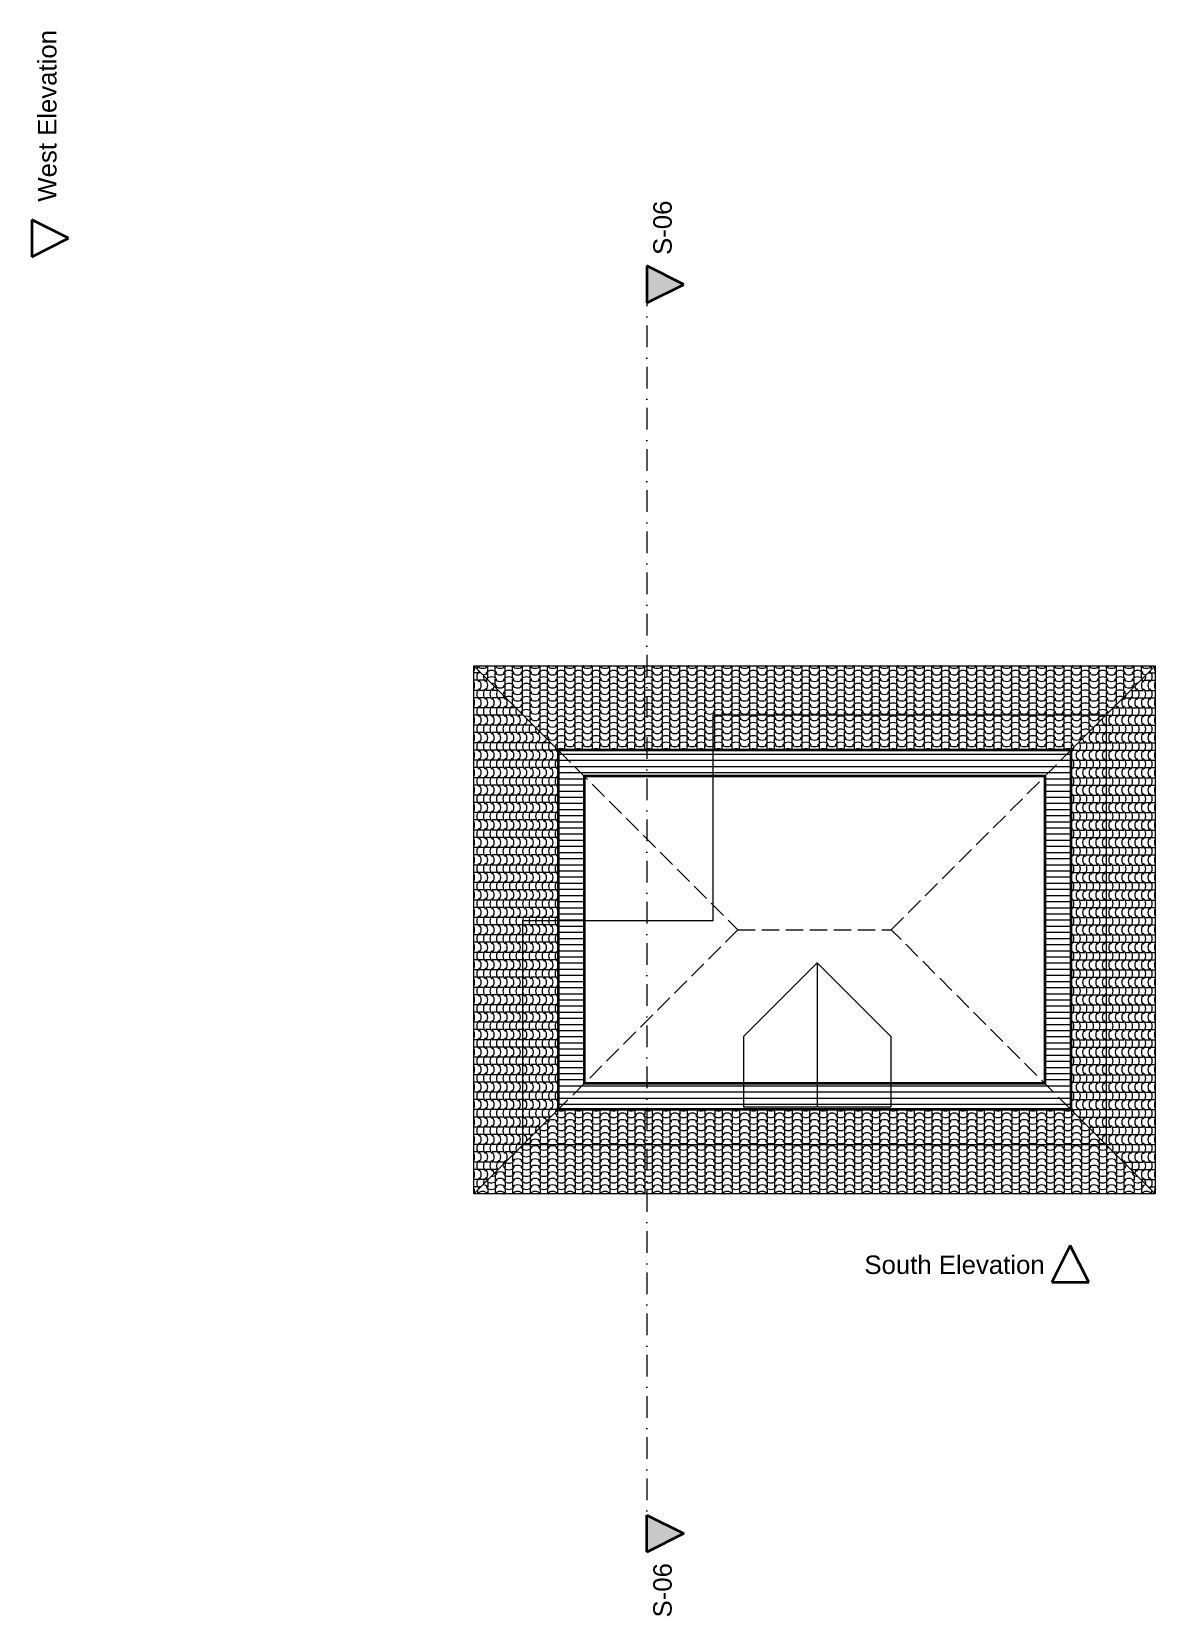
# Model space of a CAD drawing. Header units: millimetres. Extents: x -6000 to 12300, y -11438 to 14364.
import ezdxf

# ---------------------------------------------------------------- set-up
doc = ezdxf.new("R2010")
doc.units = ezdxf.units.MM
doc.header["$MEASUREMENT"] = 0
for name, pattern in [('Dot & Dashed', [670.277762, 352.777767, -176.388884, 0, -141.111112]), ('Hidden Line', [391.222223, 282.222223, -109]), ('Wipeout_Contour', [1000, 0, -1000])]:
    doc.linetypes.add(name, pattern=pattern)
for name, color, linetype in [('Marker - Elevation', 7, 'Continuous'), ('Marker - Section', 7, 'Continuous'), ('Shell - Roof', 7, 'Continuous'), ('Structural - Bearing', 7, 'Continuous')]:
    doc.layers.add(name, color=color, linetype=linetype)
for name, color, linetype, lineweight, true_color in [('Marker - Elevation_Pen_No__25', 7, 'Continuous', 35, 0x40a5ff), ('Marker - Section_Pen_No__25', 7, 'Continuous', 35, 0x40a5ff), ('Marker - Section_Pen_No__85', 7, 'Continuous', 20, 0x80c2ff), ('Shell - Roof_Pen_No__172', 7, 'Continuous', 13, 0xbf8080), ('Shell - Roof_Pen_No__92', 7, 'Continuous', 13, 0xbf8080), ('Structural - Bearing_Pen_No__89', 7, 'Continuous', 20, 0x71cebe)]:
    doc.layers.add(name, color=color, linetype=linetype, lineweight=lineweight, true_color=true_color)
for name, color, linetype, lineweight in [('Marker - Elevation_Pen_No__6', 5, 'Continuous', 35), ('Marker - Section_Pen_No__6', 5, 'Continuous', 35), ('Shell - Roof_Pen_No__1', 7, 'Continuous', 13), ('Shell - Roof_Pen_No__32', 15, 'Continuous', 35)]:
    doc.layers.add(name, color=color, linetype=linetype, lineweight=lineweight)
doc.styles.add('GENERATED_STYLE_1', font='')
doc.styles.get('GENERATED_STYLE_1').set_extended_font_data('Arial')

# ---------------------------------------------------------------- blocks, each defined once
blk = doc.blocks.new('Slab_1_5', base_point=(5100, -111))
at = {"layer": 'Structural - Bearing_Pen_No__89', "linetype": 'Continuous', "flags": 128}
blk.add_lwpolyline([(5100, -111), (5100, 3239), (11500, 3239), (11500, -3761), (2000, -3761), (2000, -111)], close=True, dxfattribs=at)
blk = doc.blocks.new('*X3')
at = {"layer": 'Shell - Roof_Pen_No__92', "linetype": 'Continuous'}
for p, q in [((2543, -3261), (2543, -3281)), ((2565, -3196), (2565, -3238)), ((2565, -3238), (2565, -3281)), ((2565, -3301), (2565, -3344)), ((2565, -3344), (2565, -3387)), ((2685, -3195), (2685, -3238)), ((2685, -3238), (2685, -3281)), ((2685, -3301), (2685, -3344)), ((2685, -3344), (2685, -3387)), ((2707, -3261), (2707, -3281)), ((2827, -3261), (2827, -3281)), ((2849, -3195), (2849, -3238)), ((2849, -3238), (2849, -3281)), ((2849, -3301), (2849, -3344)), ((2849, -3344), (2849, -3387)), ((2970, -3195), (2970, -3238)), ((2970, -3238), (2970, -3281)), ((2970, -3301), (2970, -3344)), ((2970, -3344), (2970, -3387)), ((2992, -3261), (2992, -3281)), ((3112, -3261), (3112, -3281)), ((3134, -3195), (3134, -3238)), ((3134, -3238), (3134, -3281)), ((3134, -3301), (3134, -3344)), ((3134, -3344), (3134, -3387)), ((3254, -3195), (3254, -3238)), ((3254, -3238), (3254, -3281)), ((3254, -3301), (3254, -3344)), ((3254, -3344), (3254, -3387)), ((3276, -3261), (3276, -3281)), ((3396, -3261), (3396, -3281)), ((3418, -3195), (3418, -3238)), ((3418, -3238), (3418, -3281)), ((3418, -3301), (3418, -3344)), ((3418, -3344), (3418, -3387)), ((3539, -3195), (3539, -3238)), ((3539, -3238), (3539, -3281)), ((3539, -3301), (3539, -3344)), ((3539, -3344), (3539, -3387)), ((3561, -3261), (3561, -3281)), ((3681, -3261), (3681, -3281)), ((3703, -3195), (3703, -3238)), ((3703, -3238), (3703, -3281)), ((3703, -3301), (3703, -3344)), ((3703, -3344), (3703, -3387)), ((3823, -3195), (3823, -3238)), ((3823, -3238), (3823, -3281)), ((3823, -3301), (3823, -3344)), ((3823, -3344), (3823, -3387)), ((3845, -3261), (3845, -3281)), ((3965, -3261), (3965, -3281)), ((3987, -3195), (3987, -3238)), ((3987, -3238), (3987, -3281)), ((3987, -3301), (3987, -3344)), ((3987, -3344), (3987, -3387)), ((4108, -3195), (4108, -3238)), ((4108, -3238), (4108, -3281)), ((4108, -3301), (4108, -3344)), ((4108, -3344), (4108, -3387)), ((4130, -3261), (4130, -3281)), ((4250, -3261), (4250, -3281)), ((4272, -3195), (4272, -3238)), ((4272, -3238), (4272, -3281)), ((4272, -3301), (4272, -3344)), ((4272, -3344), (4272, -3387)), ((4392, -3195), (4392, -3238)), ((4392, -3238), (4392, -3281)), ((4392, -3301), (4392, -3344)), ((4392, -3344), (4392, -3387)), ((4414, -3261), (4414, -3281)), ((4534, -3261), (4534, -3281)), ((4556, -3195), (4556, -3238)), ((4556, -3238), (4556, -3281)), ((4556, -3301), (4556, -3344)), ((4556, -3344), (4556, -3387)), ((4677, -3195), (4677, -3238)), ((4677, -3238), (4677, -3281)), ((4677, -3301), (4677, -3344)), ((4677, -3344), (4677, -3387)), ((4699, -3261), (4699, -3281)), ((4819, -3261), (4819, -3281)), ((4841, -3195), (4841, -3238)), ((4841, -3238), (4841, -3281)), ((4841, -3301), (4841, -3344)), ((4841, -3344), (4841, -3387)), ((4961, -3195), (4961, -3238)), ((4961, -3238), (4961, -3281)), ((4961, -3301), (4961, -3344)), ((4961, -3344), (4961, -3387)), ((4983, -3261), (4983, -3281)), ((5103, -3261), (5103, -3281)), ((5125, -3195), (5125, -3238)), ((5125, -3238), (5125, -3281)), ((5125, -3301), (5125, -3344)), ((5125, -3344), (5125, -3387)), ((5245, -3195), (5245, -3238)), ((5245, -3238), (5245, -3281)), ((5245, -3301), (5245, -3344)), ((5245, -3344), (5245, -3387)), ((5267, -3261), (5267, -3281)), ((5388, -3261), (5388, -3281)), ((5410, -3195), (5410, -3238)), ((5410, -3238), (5410, -3281)), ((5410, -3301), (5410, -3344)), ((5410, -3344), (5410, -3387)), ((5530, -3195), (5530, -3238)), ((5530, -3238), (5530, -3281)), ((5530, -3301), (5530, -3344)), ((5530, -3344), (5530, -3387)), ((5552, -3261), (5552, -3281)), ((5672, -3261), (5672, -3281)), ((5694, -3195), (5694, -3238)), ((5694, -3238), (5694, -3281)), ((5694, -3301), (5694, -3344)), ((5694, -3344), (5694, -3387)), ((5814, -3195), (5814, -3238)), ((5814, -3238), (5814, -3281)), ((5814, -3301), (5814, -3344)), ((5814, -3344), (5814, -3387)), ((5836, -3261), (5836, -3281)), ((5957, -3261), (5957, -3281)), ((5979, -3195), (5979, -3238)), ((5979, -3238), (5979, -3281)), ((5979, -3301), (5979, -3344)), ((5979, -3344), (5979, -3387)), ((6099, -3195), (6099, -3238)), ((6099, -3238), (6099, -3281)), ((6099, -3301), (6099, -3344)), ((6099, -3344), (6099, -3387)), ((6121, -3261), (6121, -3281)), ((6241, -3261), (6241, -3281)), ((6263, -3195), (6263, -3238)), ((6263, -3238), (6263, -3281)), ((6263, -3301), (6263, -3344)), ((6263, -3344), (6263, -3387)), ((6383, -3195), (6383, -3238)), ((6383, -3238), (6383, -3281)), ((6383, -3301), (6383, -3344)), ((6383, -3344), (6383, -3387)), ((6405, -3261), (6405, -3281)), ((6526, -3261), (6526, -3281)), ((6548, -3195), (6548, -3238)), ((6548, -3238), (6548, -3281)), ((6548, -3301), (6548, -3344)), ((6548, -3344), (6548, -3387)), ((6668, -3195), (6668, -3238)), ((6668, -3238), (6668, -3281)), ((6668, -3301), (6668, -3344)), ((6668, -3344), (6668, -3387)), ((6690, -3261), (6690, -3281)), ((6810, -3261), (6810, -3281)), ((6832, -3195), (6832, -3238)), ((6832, -3238), (6832, -3281)), ((6832, -3301), (6832, -3344)), ((6832, -3344), (6832, -3387)), ((6952, -3195), (6952, -3238)), ((6952, -3238), (6952, -3281)), ((6952, -3301), (6952, -3344)), ((6952, -3344), (6952, -3387)), ((6974, -3261), (6974, -3281)), ((7095, -3261), (7095, -3281)), ((7117, -3195), (7117, -3238)), ((7117, -3238), (7117, -3281)), ((7117, -3301), (7117, -3344)), ((7117, -3344), (7117, -3387)), ((7237, -3195), (7237, -3238)), ((7237, -3238), (7237, -3281)), ((7237, -3301), (7237, -3344)), ((7237, -3344), (7237, -3387)), ((7259, -3261), (7259, -3281)), ((7379, -3261), (7379, -3281)), ((7401, -3195), (7401, -3238)), ((7401, -3238), (7401, -3281)), ((7401, -3301), (7401, -3344)), ((7401, -3344), (7401, -3387)), ((7521, -3195), (7521, -3238)), ((7521, -3238), (7521, -3281)), ((7521, -3301), (7521, -3344)), ((7521, -3344), (7521, -3387)), ((7543, -3261), (7543, -3281)), ((7664, -3261), (7664, -3281)), ((7686, -3195), (7686, -3238)), ((7686, -3238), (7686, -3281)), ((7686, -3301), (7686, -3344)), ((7686, -3344), (7686, -3387)), ((7806, -3195), (7806, -3238)), ((7806, -3238), (7806, -3281)), ((7806, -3301), (7806, -3344)), ((7806, -3344), (7806, -3387)), ((7828, -3261), (7828, -3281)), ((7948, -3261), (7948, -3281)), ((7970, -3195), (7970, -3238)), ((7970, -3238), (7970, -3281)), ((7970, -3301), (7970, -3344)), ((7970, -3344), (7970, -3387)), ((8090, -3195), (8090, -3238)), ((8090, -3238), (8090, -3281)), ((8090, -3301), (8090, -3344)), ((8090, -3344), (8090, -3387)), ((8112, -3261), (8112, -3281)), ((8233, -3261), (8233, -3281)), ((8255, -3195), (8255, -3238)), ((8255, -3238), (8255, -3281)), ((8255, -3301), (8255, -3344)), ((8255, -3344), (8255, -3387)), ((8375, -3195), (8375, -3238)), ((8375, -3238), (8375, -3281)), ((8375, -3301), (8375, -3344)), ((8375, -3344), (8375, -3387)), ((8397, -3261), (8397, -3281)), ((8517, -3261), (8517, -3281)), ((8539, -3195), (8539, -3238)), ((8539, -3238), (8539, -3281)), ((8539, -3301), (8539, -3344)), ((8539, -3344), (8539, -3387)), ((8659, -3195), (8659, -3238)), ((8659, -3238), (8659, -3281)), ((8659, -3301), (8659, -3344)), ((8659, -3344), (8659, -3387)), ((8681, -3261), (8681, -3281)), ((8801, -3261), (8801, -3281)), ((8823, -3195), (8823, -3238)), ((8823, -3238), (8823, -3281)), ((8823, -3301), (8823, -3344)), ((8823, -3344), (8823, -3387)), ((8944, -3195), (8944, -3238)), ((8944, -3238), (8944, -3281)), ((8944, -3301), (8944, -3344)), ((8944, -3344), (8944, -3387)), ((8966, -3261), (8966, -3281)), ((9086, -3261), (9086, -3281)), ((9108, -3195), (9108, -3238)), ((9108, -3238), (9108, -3281)), ((9108, -3301), (9108, -3344)), ((9108, -3344), (9108, -3387)), ((9228, -3195), (9228, -3238)), ((9228, -3238), (9228, -3281)), ((9228, -3301), (9228, -3344)), ((9228, -3344), (9228, -3387)), ((9250, -3261), (9250, -3281)), ((9370, -3261), (9370, -3281)), ((9392, -3195), (9392, -3238)), ((9392, -3238), (9392, -3281)), ((9392, -3301), (9392, -3344)), ((9392, -3344), (9392, -3387)), ((9513, -3195), (9513, -3238)), ((9513, -3238), (9513, -3281)), ((9513, -3301), (9513, -3344)), ((9513, -3344), (9513, -3387)), ((9535, -3261), (9535, -3281)), ((9655, -3261), (9655, -3281)), ((9677, -3195), (9677, -3238)), ((9677, -3238), (9677, -3281)), ((9677, -3301), (9677, -3344)), ((9677, -3344), (9677, -3387)), ((9797, -3195), (9797, -3238)), ((9797, -3238), (9797, -3281)), ((9797, -3301), (9797, -3344)), ((9797, -3344), (9797, -3387)), ((9819, -3261), (9819, -3281)), ((9939, -3261), (9939, -3281)), ((9961, -3195), (9961, -3238)), ((9961, -3238), (9961, -3281)), ((9961, -3301), (9961, -3344)), ((9961, -3344), (9961, -3387)), ((10082, -3195), (10082, -3238)), ((10082, -3238), (10082, -3281)), ((10082, -3301), (10082, -3344)), ((10082, -3344), (10082, -3387)), ((10104, -3261), (10104, -3281)), ((10224, -3261), (10224, -3281)), ((10246, -3195), (10246, -3238)), ((10246, -3238), (10246, -3281)), ((10246, -3301), (10246, -3344)), ((10246, -3344), (10246, -3387)), ((10366, -3195), (10366, -3238)), ((10366, -3238), (10366, -3281)), ((10366, -3301), (10366, -3344)), ((10366, -3344), (10366, -3387)), ((10388, -3261), (10388, -3281)), ((10508, -3261), (10508, -3281)), ((10530, -3195), (10530, -3238)), ((10530, -3238), (10530, -3281)), ((10530, -3301), (10530, -3344)), ((10530, -3344), (10530, -3387)), ((10651, -3195), (10651, -3238)), ((10651, -3238), (10651, -3281)), ((10651, -3301), (10651, -3344)), ((10651, -3344), (10651, -3387)), ((10673, -3261), (10673, -3281)), ((10793, -3261), (10793, -3281)), ((10815, -3195), (10815, -3238)), ((10815, -3238), (10815, -3281)), ((10815, -3301), (10815, -3344)), ((10815, -3344), (10815, -3387)), ((10935, -3196), (10935, -3238)), ((10935, -3238), (10935, -3281)), ((10935, -3301), (10935, -3344)), ((10935, -3344), (10935, -3387)), ((10957, -3261), (10957, -3281)), ((2258, -3580), (2258, -3600)), ((2280, -3481), (2280, -3494)), ((2280, -3514), (2280, -3557)), ((2280, -3557), (2280, -3600)), ((2401, -3361), (2401, -3387)), ((2401, -3407), (2401, -3450)), ((2401, -3450), (2401, -3494)), ((2401, -3514), (2401, -3557)), ((2401, -3557), (2401, -3600)), ((2423, -3367), (2423, -3387)), ((2423, -3474), (2423, -3494)), ((2423, -3580), (2423, -3600)), ((2543, -3367), (2543, -3387)), ((2543, -3474), (2543, -3494)), ((2543, -3580), (2543, -3600)), ((2565, -3407), (2565, -3450)), ((2565, -3450), (2565, -3494)), ((2565, -3514), (2565, -3557)), ((2565, -3557), (2565, -3600)), ((2685, -3407), (2685, -3450)), ((2685, -3450), (2685, -3494)), ((2685, -3514), (2685, -3557)), ((2685, -3557), (2685, -3600)), ((2707, -3367), (2707, -3387)), ((2707, -3474), (2707, -3494)), ((2707, -3580), (2707, -3600)), ((2827, -3367), (2827, -3387)), ((2827, -3474), (2827, -3494)), ((2827, -3580), (2827, -3600)), ((2849, -3407), (2849, -3450)), ((2849, -3450), (2849, -3494)), ((2849, -3514), (2849, -3557)), ((2849, -3557), (2849, -3600)), ((2970, -3407), (2970, -3450)), ((2970, -3450), (2970, -3494)), ((2970, -3514), (2970, -3557)), ((2970, -3557), (2970, -3600)), ((2992, -3367), (2992, -3387)), ((2992, -3474), (2992, -3494)), ((2992, -3580), (2992, -3600)), ((3112, -3367), (3112, -3387)), ((3112, -3474), (3112, -3494)), ((3112, -3580), (3112, -3600)), ((3134, -3407), (3134, -3450)), ((3134, -3450), (3134, -3494)), ((3134, -3514), (3134, -3557)), ((3134, -3557), (3134, -3600)), ((3254, -3407), (3254, -3450)), ((3254, -3450), (3254, -3494)), ((3254, -3514), (3254, -3557)), ((3254, -3557), (3254, -3600)), ((3276, -3367), (3276, -3387)), ((3276, -3474), (3276, -3494)), ((3276, -3580), (3276, -3600)), ((3396, -3367), (3396, -3387)), ((3396, -3474), (3396, -3494)), ((3396, -3580), (3396, -3600)), ((3418, -3407), (3418, -3450)), ((3418, -3450), (3418, -3494)), ((3418, -3514), (3418, -3557)), ((3418, -3557), (3418, -3600)), ((3539, -3407), (3539, -3450)), ((3539, -3450), (3539, -3494)), ((3539, -3514), (3539, -3557)), ((3539, -3557), (3539, -3600)), ((3561, -3367), (3561, -3387)), ((3561, -3474), (3561, -3494)), ((3561, -3580), (3561, -3600)), ((3681, -3367), (3681, -3387)), ((3681, -3474), (3681, -3494)), ((3681, -3580), (3681, -3600)), ((3703, -3407), (3703, -3450)), ((3703, -3450), (3703, -3494)), ((3703, -3514), (3703, -3557)), ((3703, -3557), (3703, -3600)), ((3823, -3407), (3823, -3450)), ((3823, -3450), (3823, -3494)), ((3823, -3514), (3823, -3557)), ((3823, -3557), (3823, -3600)), ((3845, -3367), (3845, -3387)), ((3845, -3474), (3845, -3494)), ((3845, -3580), (3845, -3600)), ((3965, -3367), (3965, -3387)), ((3965, -3474), (3965, -3494)), ((3965, -3580), (3965, -3600)), ((3987, -3407), (3987, -3450)), ((3987, -3450), (3987, -3494)), ((3987, -3514), (3987, -3557)), ((3987, -3557), (3987, -3600)), ((4108, -3407), (4108, -3450)), ((4108, -3450), (4108, -3494)), ((4108, -3514), (4108, -3557)), ((4108, -3557), (4108, -3600)), ((4130, -3367), (4130, -3387)), ((4130, -3474), (4130, -3494)), ((4130, -3580), (4130, -3600)), ((4250, -3367), (4250, -3387)), ((4250, -3474), (4250, -3494)), ((4250, -3580), (4250, -3600)), ((4272, -3407), (4272, -3450)), ((4272, -3450), (4272, -3494)), ((4272, -3514), (4272, -3557)), ((4272, -3557), (4272, -3600)), ((4392, -3407), (4392, -3450)), ((4392, -3450), (4392, -3494)), ((4392, -3514), (4392, -3557)), ((4392, -3557), (4392, -3600)), ((4414, -3367), (4414, -3387)), ((4414, -3474), (4414, -3494)), ((4414, -3580), (4414, -3600)), ((4534, -3367), (4534, -3387)), ((4534, -3474), (4534, -3494)), ((4534, -3580), (4534, -3600)), ((4556, -3407), (4556, -3450)), ((4556, -3450), (4556, -3494)), ((4556, -3514), (4556, -3557)), ((4556, -3557), (4556, -3600)), ((4677, -3407), (4677, -3450)), ((4677, -3450), (4677, -3494)), ((4677, -3514), (4677, -3557)), ((4677, -3557), (4677, -3600)), ((4699, -3367), (4699, -3387)), ((4699, -3474), (4699, -3494)), ((4699, -3580), (4699, -3600)), ((4819, -3367), (4819, -3387)), ((4819, -3474), (4819, -3494)), ((4819, -3580), (4819, -3600)), ((4841, -3407), (4841, -3450)), ((4841, -3450), (4841, -3494)), ((4841, -3514), (4841, -3557)), ((4841, -3557), (4841, -3600)), ((4961, -3407), (4961, -3450)), ((4961, -3450), (4961, -3494)), ((4961, -3514), (4961, -3557)), ((4961, -3557), (4961, -3600)), ((4983, -3367), (4983, -3387)), ((4983, -3474), (4983, -3494)), ((4983, -3580), (4983, -3600)), ((5103, -3367), (5103, -3387)), ((5103, -3474), (5103, -3494)), ((5103, -3580), (5103, -3600)), ((5125, -3407), (5125, -3450)), ((5125, -3450), (5125, -3494)), ((5125, -3514), (5125, -3557)), ((5125, -3557), (5125, -3600)), ((5245, -3407), (5245, -3450)), ((5245, -3450), (5245, -3494)), ((5245, -3514), (5245, -3557)), ((5245, -3557), (5245, -3600)), ((5267, -3367), (5267, -3387)), ((5267, -3474), (5267, -3494)), ((5267, -3580), (5267, -3600)), ((5388, -3367), (5388, -3387)), ((5388, -3474), (5388, -3494)), ((5388, -3580), (5388, -3600)), ((5410, -3407), (5410, -3450)), ((5410, -3450), (5410, -3494)), ((5410, -3514), (5410, -3557)), ((5410, -3557), (5410, -3600)), ((5530, -3407), (5530, -3450)), ((5530, -3450), (5530, -3494)), ((5530, -3514), (5530, -3557)), ((5530, -3557), (5530, -3600)), ((5552, -3367), (5552, -3387)), ((5552, -3474), (5552, -3494)), ((5552, -3580), (5552, -3600)), ((5672, -3367), (5672, -3387)), ((5672, -3474), (5672, -3494)), ((5672, -3580), (5672, -3600)), ((5694, -3407), (5694, -3450)), ((5694, -3450), (5694, -3494)), ((5694, -3514), (5694, -3557)), ((5694, -3557), (5694, -3600)), ((5814, -3407), (5814, -3450)), ((5814, -3450), (5814, -3494)), ((5814, -3514), (5814, -3557)), ((5814, -3557), (5814, -3600)), ((5836, -3367), (5836, -3387)), ((5836, -3474), (5836, -3494)), ((5836, -3580), (5836, -3600)), ((5957, -3367), (5957, -3387)), ((5957, -3474), (5957, -3494)), ((5957, -3580), (5957, -3600)), ((5979, -3407), (5979, -3450)), ((5979, -3450), (5979, -3494)), ((5979, -3514), (5979, -3557)), ((5979, -3557), (5979, -3600)), ((6099, -3407), (6099, -3450)), ((6099, -3450), (6099, -3494)), ((6099, -3514), (6099, -3557)), ((6099, -3557), (6099, -3600)), ((6121, -3367), (6121, -3387)), ((6121, -3474), (6121, -3494)), ((6121, -3580), (6121, -3600)), ((6241, -3367), (6241, -3387)), ((6241, -3474), (6241, -3494)), ((6241, -3580), (6241, -3600)), ((6263, -3407), (6263, -3450)), ((6263, -3450), (6263, -3494)), ((6263, -3514), (6263, -3557)), ((6263, -3557), (6263, -3600)), ((6383, -3407), (6383, -3450)), ((6383, -3450), (6383, -3494)), ((6383, -3514), (6383, -3557)), ((6383, -3557), (6383, -3600)), ((6405, -3367), (6405, -3387)), ((6405, -3474), (6405, -3494)), ((6405, -3580), (6405, -3600)), ((6526, -3367), (6526, -3387)), ((6526, -3474), (6526, -3494)), ((6526, -3580), (6526, -3600)), ((6548, -3407), (6548, -3450)), ((6548, -3450), (6548, -3494)), ((6548, -3514), (6548, -3557)), ((6548, -3557), (6548, -3600)), ((6668, -3407), (6668, -3450)), ((6668, -3450), (6668, -3494)), ((6668, -3514), (6668, -3557)), ((6668, -3557), (6668, -3600)), ((6690, -3367), (6690, -3387)), ((6690, -3474), (6690, -3494)), ((6690, -3580), (6690, -3600)), ((6810, -3367), (6810, -3387)), ((6810, -3474), (6810, -3494)), ((6810, -3580), (6810, -3600)), ((6832, -3407), (6832, -3450)), ((6832, -3450), (6832, -3494)), ((6832, -3514), (6832, -3557)), ((6832, -3557), (6832, -3600)), ((6952, -3407), (6952, -3450)), ((6952, -3450), (6952, -3494)), ((6952, -3514), (6952, -3557)), ((6952, -3557), (6952, -3600)), ((6974, -3367), (6974, -3387)), ((6974, -3474), (6974, -3494)), ((6974, -3580), (6974, -3600)), ((7095, -3367), (7095, -3387)), ((7095, -3474), (7095, -3494)), ((7095, -3580), (7095, -3600)), ((7117, -3407), (7117, -3450)), ((7117, -3450), (7117, -3494)), ((7117, -3514), (7117, -3557)), ((7117, -3557), (7117, -3600)), ((7237, -3407), (7237, -3450)), ((7237, -3450), (7237, -3494)), ((7237, -3514), (7237, -3557)), ((7237, -3557), (7237, -3600)), ((7259, -3367), (7259, -3387)), ((7259, -3474), (7259, -3494)), ((7259, -3580), (7259, -3600)), ((7379, -3367), (7379, -3387)), ((7379, -3474), (7379, -3494)), ((7379, -3580), (7379, -3600)), ((7401, -3407), (7401, -3450)), ((7401, -3450), (7401, -3494)), ((7401, -3514), (7401, -3557)), ((7401, -3557), (7401, -3600)), ((7521, -3407), (7521, -3450)), ((7521, -3450), (7521, -3494)), ((7521, -3514), (7521, -3557)), ((7521, -3557), (7521, -3600)), ((7543, -3367), (7543, -3387)), ((7543, -3474), (7543, -3494)), ((7543, -3580), (7543, -3600)), ((7664, -3367), (7664, -3387)), ((7664, -3474), (7664, -3494)), ((7664, -3580), (7664, -3600)), ((7686, -3407), (7686, -3450)), ((7686, -3450), (7686, -3494)), ((7686, -3514), (7686, -3557)), ((7686, -3557), (7686, -3600)), ((7806, -3407), (7806, -3450)), ((7806, -3450), (7806, -3494)), ((7806, -3514), (7806, -3557)), ((7806, -3557), (7806, -3600)), ((7828, -3367), (7828, -3387)), ((7828, -3474), (7828, -3494)), ((7828, -3580), (7828, -3600)), ((7948, -3367), (7948, -3387)), ((7948, -3474), (7948, -3494)), ((7948, -3580), (7948, -3600)), ((7970, -3407), (7970, -3450)), ((7970, -3450), (7970, -3494)), ((7970, -3514), (7970, -3557)), ((7970, -3557), (7970, -3600)), ((8090, -3407), (8090, -3450)), ((8090, -3450), (8090, -3494)), ((8090, -3514), (8090, -3557)), ((8090, -3557), (8090, -3600)), ((8112, -3367), (8112, -3387)), ((8112, -3474), (8112, -3494)), ((8112, -3580), (8112, -3600)), ((8233, -3367), (8233, -3387)), ((8233, -3474), (8233, -3494)), ((8233, -3580), (8233, -3600)), ((8255, -3407), (8255, -3450)), ((8255, -3450), (8255, -3494)), ((8255, -3514), (8255, -3557)), ((8255, -3557), (8255, -3600)), ((8375, -3407), (8375, -3450)), ((8375, -3450), (8375, -3494)), ((8375, -3514), (8375, -3557)), ((8375, -3557), (8375, -3600)), ((8397, -3367), (8397, -3387)), ((8397, -3474), (8397, -3494)), ((8397, -3580), (8397, -3600)), ((8517, -3367), (8517, -3387)), ((8517, -3474), (8517, -3494)), ((8517, -3580), (8517, -3600)), ((8539, -3407), (8539, -3450)), ((8539, -3450), (8539, -3494)), ((8539, -3514), (8539, -3557)), ((8539, -3557), (8539, -3600)), ((8659, -3407), (8659, -3450)), ((8659, -3450), (8659, -3494)), ((8659, -3514), (8659, -3557)), ((8659, -3557), (8659, -3600)), ((8681, -3367), (8681, -3387)), ((8681, -3474), (8681, -3494)), ((8681, -3580), (8681, -3600)), ((8801, -3367), (8801, -3387)), ((8801, -3474), (8801, -3494)), ((8801, -3580), (8801, -3600)), ((8823, -3407), (8823, -3450)), ((8823, -3450), (8823, -3494)), ((8823, -3514), (8823, -3557)), ((8823, -3557), (8823, -3600)), ((8944, -3407), (8944, -3450)), ((8944, -3450), (8944, -3494)), ((8944, -3514), (8944, -3557)), ((8944, -3557), (8944, -3600)), ((8966, -3367), (8966, -3387)), ((8966, -3474), (8966, -3494)), ((8966, -3580), (8966, -3600)), ((9086, -3367), (9086, -3387)), ((9086, -3474), (9086, -3494)), ((9086, -3580), (9086, -3600)), ((9108, -3407), (9108, -3450)), ((9108, -3450), (9108, -3494)), ((9108, -3514), (9108, -3557)), ((9108, -3557), (9108, -3600)), ((9228, -3407), (9228, -3450)), ((9228, -3450), (9228, -3494)), ((9228, -3514), (9228, -3557)), ((9228, -3557), (9228, -3600)), ((9250, -3367), (9250, -3387)), ((9250, -3474), (9250, -3494)), ((9250, -3580), (9250, -3600)), ((9370, -3367), (9370, -3387)), ((9370, -3474), (9370, -3494)), ((9370, -3580), (9370, -3600)), ((9392, -3407), (9392, -3450)), ((9392, -3450), (9392, -3494)), ((9392, -3514), (9392, -3557)), ((9392, -3557), (9392, -3600)), ((9513, -3407), (9513, -3450)), ((9513, -3450), (9513, -3494)), ((9513, -3514), (9513, -3557)), ((9513, -3557), (9513, -3600)), ((9535, -3367), (9535, -3387)), ((9535, -3474), (9535, -3494)), ((9535, -3580), (9535, -3600)), ((9655, -3367), (9655, -3387)), ((9655, -3474), (9655, -3494)), ((9655, -3580), (9655, -3600)), ((9677, -3407), (9677, -3450)), ((9677, -3450), (9677, -3494)), ((9677, -3514), (9677, -3557)), ((9677, -3557), (9677, -3600)), ((9797, -3407), (9797, -3450)), ((9797, -3450), (9797, -3494)), ((9797, -3514), (9797, -3557)), ((9797, -3557), (9797, -3600)), ((9819, -3367), (9819, -3387)), ((9819, -3474), (9819, -3494)), ((9819, -3580), (9819, -3600)), ((9939, -3367), (9939, -3387)), ((9939, -3474), (9939, -3494)), ((9939, -3580), (9939, -3600)), ((9961, -3407), (9961, -3450)), ((9961, -3450), (9961, -3494)), ((9961, -3514), (9961, -3557)), ((9961, -3557), (9961, -3600)), ((10082, -3407), (10082, -3450)), ((10082, -3450), (10082, -3494)), ((10082, -3514), (10082, -3557)), ((10082, -3557), (10082, -3600)), ((10104, -3367), (10104, -3387)), ((10104, -3474), (10104, -3494)), ((10104, -3580), (10104, -3600)), ((10224, -3367), (10224, -3387)), ((10224, -3474), (10224, -3494)), ((10224, -3580), (10224, -3600)), ((10246, -3407), (10246, -3450)), ((10246, -3450), (10246, -3494)), ((10246, -3514), (10246, -3557)), ((10246, -3557), (10246, -3600)), ((10366, -3407), (10366, -3450)), ((10366, -3450), (10366, -3494)), ((10366, -3514), (10366, -3557)), ((10366, -3557), (10366, -3600)), ((10388, -3367), (10388, -3387)), ((10388, -3474), (10388, -3494)), ((10388, -3580), (10388, -3600)), ((10508, -3367), (10508, -3387)), ((10508, -3474), (10508, -3494)), ((10508, -3580), (10508, -3600)), ((10530, -3407), (10530, -3450)), ((10530, -3450), (10530, -3494)), ((10530, -3514), (10530, -3557)), ((10530, -3557), (10530, -3600)), ((10651, -3407), (10651, -3450)), ((10651, -3450), (10651, -3494)), ((10651, -3514), (10651, -3557)), ((10651, -3557), (10651, -3600)), ((10673, -3367), (10673, -3387)), ((10673, -3474), (10673, -3494)), ((10673, -3580), (10673, -3600)), ((10793, -3367), (10793, -3387)), ((10793, -3474), (10793, -3494)), ((10793, -3580), (10793, -3600)), ((10815, -3407), (10815, -3450)), ((10815, -3450), (10815, -3494)), ((10815, -3514), (10815, -3557)), ((10815, -3557), (10815, -3600)), ((10935, -3407), (10935, -3450)), ((10935, -3450), (10935, -3494)), ((10935, -3514), (10935, -3557)), ((10935, -3557), (10935, -3600)), ((10957, -3367), (10957, -3387)), ((10957, -3474), (10957, -3494)), ((10957, -3580), (10957, -3600)), ((11077, -3367), (11077, -3387)), ((11077, -3474), (11077, -3494)), ((11077, -3580), (11077, -3600)), ((11099, -3361), (11099, -3387)), ((11099, -3407), (11099, -3450)), ((11099, -3450), (11099, -3494)), ((11099, -3514), (11099, -3557)), ((11099, -3557), (11099, -3600)), ((11220, -3481), (11220, -3494)), ((11220, -3514), (11220, -3557)), ((11220, -3557), (11220, -3600)), ((11242, -3580), (11242, -3600)), ((1974, -3793), (1974, -3813)), ((1996, -3765), (1996, -3769)), ((1996, -3769), (1996, -3813)), ((1996, -3833), (1996, -3876)), ((2116, -3645), (2116, -3663)), ((2116, -3663), (2116, -3706)), ((2116, -3726), (2116, -3769)), ((2116, -3769), (2116, -3813)), ((2116, -3833), (2116, -3876)), ((2138, -3686), (2138, -3706)), ((2138, -3793), (2138, -3813)), ((2258, -3686), (2258, -3706)), ((2258, -3793), (2258, -3813)), ((2280, -3620), (2280, -3663)), ((2280, -3663), (2280, -3706)), ((2280, -3726), (2280, -3769)), ((2280, -3769), (2280, -3813)), ((2280, -3833), (2280, -3876)), ((2401, -3620), (2401, -3663)), ((2401, -3663), (2401, -3706)), ((2401, -3726), (2401, -3769)), ((2401, -3769), (2401, -3813)), ((2401, -3833), (2401, -3876)), ((2423, -3686), (2423, -3706)), ((2423, -3793), (2423, -3813)), ((2543, -3686), (2543, -3706)), ((2543, -3793), (2543, -3813)), ((2565, -3620), (2565, -3663)), ((2565, -3663), (2565, -3706)), ((2565, -3726), (2565, -3769)), ((2565, -3769), (2565, -3813)), ((2565, -3833), (2565, -3876)), ((2685, -3620), (2685, -3663)), ((2685, -3663), (2685, -3706)), ((2685, -3726), (2685, -3769)), ((2685, -3769), (2685, -3813)), ((2685, -3833), (2685, -3876)), ((2707, -3686), (2707, -3706)), ((2707, -3793), (2707, -3813)), ((2827, -3686), (2827, -3706)), ((2827, -3793), (2827, -3813)), ((2849, -3620), (2849, -3663)), ((2849, -3663), (2849, -3706)), ((2849, -3726), (2849, -3769)), ((2849, -3769), (2849, -3813)), ((2849, -3833), (2849, -3876)), ((2970, -3620), (2970, -3663)), ((2970, -3663), (2970, -3706)), ((2970, -3726), (2970, -3769)), ((2970, -3769), (2970, -3813)), ((2970, -3833), (2970, -3876)), ((2992, -3686), (2992, -3706)), ((2992, -3793), (2992, -3813)), ((3112, -3686), (3112, -3706)), ((3112, -3793), (3112, -3813)), ((3134, -3620), (3134, -3663)), ((3134, -3663), (3134, -3706)), ((3134, -3726), (3134, -3769)), ((3134, -3769), (3134, -3813)), ((3134, -3833), (3134, -3876)), ((3254, -3620), (3254, -3663)), ((3254, -3663), (3254, -3706)), ((3254, -3726), (3254, -3769)), ((3254, -3769), (3254, -3813)), ((3254, -3833), (3254, -3876)), ((3276, -3686), (3276, -3706)), ((3276, -3793), (3276, -3813)), ((3396, -3686), (3396, -3706)), ((3396, -3793), (3396, -3813)), ((3418, -3620), (3418, -3663)), ((3418, -3663), (3418, -3706)), ((3418, -3726), (3418, -3769)), ((3418, -3769), (3418, -3813)), ((3418, -3833), (3418, -3876)), ((3539, -3620), (3539, -3663)), ((3539, -3663), (3539, -3706)), ((3539, -3726), (3539, -3769)), ((3539, -3769), (3539, -3813)), ((3539, -3833), (3539, -3876)), ((3561, -3686), (3561, -3706)), ((3561, -3793), (3561, -3813)), ((3681, -3686), (3681, -3706)), ((3681, -3793), (3681, -3813)), ((3703, -3620), (3703, -3663)), ((3703, -3663), (3703, -3706)), ((3703, -3726), (3703, -3769)), ((3703, -3769), (3703, -3813)), ((3703, -3833), (3703, -3876)), ((3823, -3620), (3823, -3663)), ((3823, -3663), (3823, -3706)), ((3823, -3726), (3823, -3769)), ((3823, -3769), (3823, -3813)), ((3823, -3833), (3823, -3876)), ((3845, -3686), (3845, -3706)), ((3845, -3793), (3845, -3813)), ((3965, -3686), (3965, -3706)), ((3965, -3793), (3965, -3813)), ((3987, -3620), (3987, -3663)), ((3987, -3663), (3987, -3706)), ((3987, -3726), (3987, -3769)), ((3987, -3769), (3987, -3813)), ((3987, -3833), (3987, -3876)), ((4108, -3620), (4108, -3663)), ((4108, -3663), (4108, -3706)), ((4108, -3726), (4108, -3769)), ((4108, -3769), (4108, -3813)), ((4108, -3833), (4108, -3876)), ((4130, -3686), (4130, -3706)), ((4130, -3793), (4130, -3813)), ((4250, -3686), (4250, -3706)), ((4250, -3793), (4250, -3813)), ((4272, -3620), (4272, -3663)), ((4272, -3663), (4272, -3706)), ((4272, -3726), (4272, -3769)), ((4272, -3769), (4272, -3813)), ((4272, -3833), (4272, -3876)), ((4392, -3620), (4392, -3663)), ((4392, -3663), (4392, -3706)), ((4392, -3726), (4392, -3769)), ((4392, -3769), (4392, -3813)), ((4392, -3833), (4392, -3876)), ((4414, -3686), (4414, -3706)), ((4414, -3793), (4414, -3813)), ((4534, -3686), (4534, -3706)), ((4534, -3793), (4534, -3813)), ((4556, -3620), (4556, -3663)), ((4556, -3663), (4556, -3706)), ((4556, -3726), (4556, -3769)), ((4556, -3769), (4556, -3813)), ((4556, -3833), (4556, -3876)), ((4677, -3620), (4677, -3663)), ((4677, -3663), (4677, -3706)), ((4677, -3726), (4677, -3769)), ((4677, -3769), (4677, -3813)), ((4677, -3833), (4677, -3876)), ((4699, -3686), (4699, -3706)), ((4699, -3793), (4699, -3813)), ((4819, -3686), (4819, -3706)), ((4819, -3793), (4819, -3813)), ((4841, -3620), (4841, -3663)), ((4841, -3663), (4841, -3706)), ((4841, -3726), (4841, -3769)), ((4841, -3769), (4841, -3813)), ((4841, -3833), (4841, -3876)), ((4961, -3620), (4961, -3663)), ((4961, -3663), (4961, -3706)), ((4961, -3726), (4961, -3769)), ((4961, -3769), (4961, -3813)), ((4961, -3833), (4961, -3876)), ((4983, -3686), (4983, -3706)), ((4983, -3793), (4983, -3813)), ((5103, -3686), (5103, -3706)), ((5103, -3793), (5103, -3813)), ((5125, -3620), (5125, -3663)), ((5125, -3663), (5125, -3706)), ((5125, -3726), (5125, -3769)), ((5125, -3769), (5125, -3813)), ((5125, -3833), (5125, -3876)), ((5245, -3620), (5245, -3663)), ((5245, -3663), (5245, -3706)), ((5245, -3726), (5245, -3769)), ((5245, -3769), (5245, -3813)), ((5245, -3833), (5245, -3876)), ((5267, -3686), (5267, -3706)), ((5267, -3793), (5267, -3813)), ((5388, -3686), (5388, -3706)), ((5388, -3793), (5388, -3813)), ((5410, -3620), (5410, -3663)), ((5410, -3663), (5410, -3706)), ((5410, -3726), (5410, -3769)), ((5410, -3769), (5410, -3813)), ((5410, -3833), (5410, -3876)), ((5530, -3620), (5530, -3663)), ((5530, -3663), (5530, -3706)), ((5530, -3726), (5530, -3769)), ((5530, -3769), (5530, -3813)), ((5530, -3833), (5530, -3876)), ((5552, -3686), (5552, -3706)), ((5552, -3793), (5552, -3813)), ((5672, -3686), (5672, -3706)), ((5672, -3793), (5672, -3813)), ((5694, -3620), (5694, -3663)), ((5694, -3663), (5694, -3706)), ((5694, -3726), (5694, -3769)), ((5694, -3769), (5694, -3813)), ((5694, -3833), (5694, -3876)), ((5814, -3620), (5814, -3663)), ((5814, -3663), (5814, -3706)), ((5814, -3726), (5814, -3769)), ((5814, -3769), (5814, -3813)), ((5814, -3833), (5814, -3876)), ((5836, -3686), (5836, -3706)), ((5836, -3793), (5836, -3813)), ((5957, -3686), (5957, -3706)), ((5957, -3793), (5957, -3813)), ((5979, -3620), (5979, -3663)), ((5979, -3663), (5979, -3706)), ((5979, -3726), (5979, -3769)), ((5979, -3769), (5979, -3813)), ((5979, -3833), (5979, -3876)), ((6099, -3620), (6099, -3663)), ((6099, -3663), (6099, -3706)), ((6099, -3726), (6099, -3769)), ((6099, -3769), (6099, -3813)), ((6099, -3833), (6099, -3876)), ((6121, -3686), (6121, -3706)), ((6121, -3793), (6121, -3813)), ((6241, -3686), (6241, -3706)), ((6241, -3793), (6241, -3813)), ((6263, -3620), (6263, -3663)), ((6263, -3663), (6263, -3706)), ((6263, -3726), (6263, -3769)), ((6263, -3769), (6263, -3813)), ((6263, -3833), (6263, -3876)), ((6383, -3620), (6383, -3663)), ((6383, -3663), (6383, -3706)), ((6383, -3726), (6383, -3769)), ((6383, -3769), (6383, -3813)), ((6383, -3833), (6383, -3876)), ((6405, -3686), (6405, -3706)), ((6405, -3793), (6405, -3813)), ((6526, -3686), (6526, -3706)), ((6526, -3793), (6526, -3813)), ((6548, -3620), (6548, -3663)), ((6548, -3663), (6548, -3706)), ((6548, -3726), (6548, -3769)), ((6548, -3769), (6548, -3813)), ((6548, -3833), (6548, -3876)), ((6668, -3620), (6668, -3663)), ((6668, -3663), (6668, -3706)), ((6668, -3726), (6668, -3769)), ((6668, -3769), (6668, -3813)), ((6668, -3833), (6668, -3876)), ((6690, -3686), (6690, -3706)), ((6690, -3793), (6690, -3813)), ((6810, -3686), (6810, -3706)), ((6810, -3793), (6810, -3813)), ((6832, -3620), (6832, -3663)), ((6832, -3663), (6832, -3706)), ((6832, -3726), (6832, -3769)), ((6832, -3769), (6832, -3813)), ((6832, -3833), (6832, -3876)), ((6952, -3620), (6952, -3663)), ((6952, -3663), (6952, -3706)), ((6952, -3726), (6952, -3769)), ((6952, -3769), (6952, -3813)), ((6952, -3833), (6952, -3876)), ((6974, -3686), (6974, -3706)), ((6974, -3793), (6974, -3813)), ((7095, -3686), (7095, -3706)), ((7095, -3793), (7095, -3813)), ((7117, -3620), (7117, -3663)), ((7117, -3663), (7117, -3706)), ((7117, -3726), (7117, -3769)), ((7117, -3769), (7117, -3813)), ((7117, -3833), (7117, -3876)), ((7237, -3620), (7237, -3663)), ((7237, -3663), (7237, -3706)), ((7237, -3726), (7237, -3769)), ((7237, -3769), (7237, -3813)), ((7237, -3833), (7237, -3876)), ((7259, -3686), (7259, -3706)), ((7259, -3793), (7259, -3813)), ((7379, -3686), (7379, -3706)), ((7379, -3793), (7379, -3813)), ((7401, -3620), (7401, -3663)), ((7401, -3663), (7401, -3706)), ((7401, -3726), (7401, -3769)), ((7401, -3769), (7401, -3813)), ((7401, -3833), (7401, -3876)), ((7521, -3620), (7521, -3663)), ((7521, -3663), (7521, -3706)), ((7521, -3726), (7521, -3769)), ((7521, -3769), (7521, -3813)), ((7521, -3833), (7521, -3876)), ((7543, -3686), (7543, -3706)), ((7543, -3793), (7543, -3813)), ((7664, -3686), (7664, -3706)), ((7664, -3793), (7664, -3813)), ((7686, -3620), (7686, -3663)), ((7686, -3663), (7686, -3706)), ((7686, -3726), (7686, -3769)), ((7686, -3769), (7686, -3813)), ((7686, -3833), (7686, -3876)), ((7806, -3620), (7806, -3663)), ((7806, -3663), (7806, -3706)), ((7806, -3726), (7806, -3769)), ((7806, -3769), (7806, -3813)), ((7806, -3833), (7806, -3876)), ((7828, -3686), (7828, -3706)), ((7828, -3793), (7828, -3813)), ((7948, -3686), (7948, -3706)), ((7948, -3793), (7948, -3813)), ((7970, -3620), (7970, -3663)), ((7970, -3663), (7970, -3706)), ((7970, -3726), (7970, -3769)), ((7970, -3769), (7970, -3813)), ((7970, -3833), (7970, -3876)), ((8090, -3620), (8090, -3663)), ((8090, -3663), (8090, -3706)), ((8090, -3726), (8090, -3769)), ((8090, -3769), (8090, -3813)), ((8090, -3833), (8090, -3876)), ((8112, -3686), (8112, -3706)), ((8112, -3793), (8112, -3813)), ((8233, -3686), (8233, -3706)), ((8233, -3793), (8233, -3813)), ((8255, -3620), (8255, -3663)), ((8255, -3663), (8255, -3706)), ((8255, -3726), (8255, -3769)), ((8255, -3769), (8255, -3813)), ((8255, -3833), (8255, -3876)), ((8375, -3620), (8375, -3663)), ((8375, -3663), (8375, -3706)), ((8375, -3726), (8375, -3769)), ((8375, -3769), (8375, -3813)), ((8375, -3833), (8375, -3876)), ((8397, -3686), (8397, -3706)), ((8397, -3793), (8397, -3813)), ((8517, -3686), (8517, -3706)), ((8517, -3793), (8517, -3813)), ((8539, -3620), (8539, -3663)), ((8539, -3663), (8539, -3706)), ((8539, -3726), (8539, -3769)), ((8539, -3769), (8539, -3813)), ((8539, -3833), (8539, -3876)), ((8659, -3620), (8659, -3663)), ((8659, -3663), (8659, -3706)), ((8659, -3726), (8659, -3769)), ((8659, -3769), (8659, -3813)), ((8659, -3833), (8659, -3876)), ((8681, -3686), (8681, -3706)), ((8681, -3793), (8681, -3813)), ((8801, -3686), (8801, -3706)), ((8801, -3793), (8801, -3813)), ((8823, -3620), (8823, -3663)), ((8823, -3663), (8823, -3706)), ((8823, -3726), (8823, -3769)), ((8823, -3769), (8823, -3813)), ((8823, -3833), (8823, -3876)), ((8944, -3620), (8944, -3663)), ((8944, -3663), (8944, -3706)), ((8944, -3726), (8944, -3769)), ((8944, -3769), (8944, -3813)), ((8944, -3833), (8944, -3876)), ((8966, -3686), (8966, -3706)), ((8966, -3793), (8966, -3813)), ((9086, -3686), (9086, -3706)), ((9086, -3793), (9086, -3813)), ((9108, -3620), (9108, -3663)), ((9108, -3663), (9108, -3706)), ((9108, -3726), (9108, -3769)), ((9108, -3769), (9108, -3813)), ((9108, -3833), (9108, -3876)), ((9228, -3620), (9228, -3663)), ((9228, -3663), (9228, -3706)), ((9228, -3726), (9228, -3769)), ((9228, -3769), (9228, -3813)), ((9228, -3833), (9228, -3876)), ((9250, -3686), (9250, -3706)), ((9250, -3793), (9250, -3813)), ((9370, -3686), (9370, -3706)), ((9370, -3793), (9370, -3813)), ((9392, -3620), (9392, -3663)), ((9392, -3663), (9392, -3706)), ((9392, -3726), (9392, -3769)), ((9392, -3769), (9392, -3813)), ((9392, -3833), (9392, -3876)), ((9513, -3620), (9513, -3663)), ((9513, -3663), (9513, -3706)), ((9513, -3726), (9513, -3769)), ((9513, -3769), (9513, -3813)), ((9513, -3833), (9513, -3876)), ((9535, -3686), (9535, -3706)), ((9535, -3793), (9535, -3813)), ((9655, -3686), (9655, -3706)), ((9655, -3793), (9655, -3813)), ((9677, -3620), (9677, -3663)), ((9677, -3663), (9677, -3706)), ((9677, -3726), (9677, -3769)), ((9677, -3769), (9677, -3813)), ((9677, -3833), (9677, -3876)), ((9797, -3620), (9797, -3663)), ((9797, -3663), (9797, -3706)), ((9797, -3726), (9797, -3769)), ((9797, -3769), (9797, -3813)), ((9797, -3833), (9797, -3876)), ((9819, -3686), (9819, -3706)), ((9819, -3793), (9819, -3813)), ((9939, -3686), (9939, -3706)), ((9939, -3793), (9939, -3813)), ((9961, -3620), (9961, -3663)), ((9961, -3663), (9961, -3706)), ((9961, -3726), (9961, -3769)), ((9961, -3769), (9961, -3813)), ((9961, -3833), (9961, -3876)), ((10082, -3620), (10082, -3663)), ((10082, -3663), (10082, -3706)), ((10082, -3726), (10082, -3769)), ((10082, -3769), (10082, -3813)), ((10082, -3833), (10082, -3876)), ((10104, -3686), (10104, -3706)), ((10104, -3793), (10104, -3813)), ((10224, -3686), (10224, -3706)), ((10224, -3793), (10224, -3813)), ((10246, -3620), (10246, -3663)), ((10246, -3663), (10246, -3706)), ((10246, -3726), (10246, -3769)), ((10246, -3769), (10246, -3813)), ((10246, -3833), (10246, -3876)), ((10366, -3620), (10366, -3663)), ((10366, -3663), (10366, -3706)), ((10366, -3726), (10366, -3769)), ((10366, -3769), (10366, -3813)), ((10366, -3833), (10366, -3876)), ((10388, -3686), (10388, -3706)), ((10388, -3793), (10388, -3813)), ((10508, -3686), (10508, -3706)), ((10508, -3793), (10508, -3813)), ((10530, -3620), (10530, -3663)), ((10530, -3663), (10530, -3706)), ((10530, -3726), (10530, -3769)), ((10530, -3769), (10530, -3813)), ((10530, -3833), (10530, -3876)), ((10651, -3620), (10651, -3663)), ((10651, -3663), (10651, -3706)), ((10651, -3726), (10651, -3769)), ((10651, -3769), (10651, -3813)), ((10651, -3833), (10651, -3876)), ((10673, -3686), (10673, -3706)), ((10673, -3793), (10673, -3813)), ((10793, -3686), (10793, -3706)), ((10793, -3793), (10793, -3813)), ((10815, -3620), (10815, -3663)), ((10815, -3663), (10815, -3706)), ((10815, -3726), (10815, -3769)), ((10815, -3769), (10815, -3813)), ((10815, -3833), (10815, -3876)), ((10935, -3620), (10935, -3663)), ((10935, -3663), (10935, -3706)), ((10935, -3726), (10935, -3769)), ((10935, -3769), (10935, -3813)), ((10935, -3833), (10935, -3876)), ((10957, -3686), (10957, -3706)), ((10957, -3793), (10957, -3813)), ((11077, -3686), (11077, -3706)), ((11077, -3793), (11077, -3813)), ((11099, -3620), (11099, -3663)), ((11099, -3663), (11099, -3706)), ((11099, -3726), (11099, -3769)), ((11099, -3769), (11099, -3813)), ((11099, -3833), (11099, -3876)), ((11220, -3620), (11220, -3663)), ((11220, -3663), (11220, -3706)), ((11220, -3726), (11220, -3769)), ((11220, -3769), (11220, -3813)), ((11220, -3833), (11220, -3876)), ((11242, -3686), (11242, -3706)), ((11242, -3793), (11242, -3813)), ((11362, -3686), (11362, -3706)), ((11362, -3793), (11362, -3813)), ((11384, -3645), (11384, -3663)), ((11384, -3663), (11384, -3706)), ((11384, -3726), (11384, -3769)), ((11384, -3769), (11384, -3813)), ((11384, -3833), (11384, -3876)), ((11504, -3765), (11504, -3769)), ((11504, -3769), (11504, -3813)), ((11504, -3833), (11504, -3876)), ((11526, -3793), (11526, -3813)), ((1689, -4112), (1689, -4131)), ((1711, -4050), (1711, -4088)), ((1711, -4088), (1711, -4131)), ((1832, -3939), (1832, -3982)), ((1832, -3982), (1832, -4025)), ((1832, -4045), (1832, -4088)), ((1832, -4088), (1832, -4131)), ((1854, -3908), (1854, -3919)), ((1854, -4005), (1854, -4025)), ((1854, -4112), (1854, -4131)), ((1974, -3899), (1974, -3919)), ((1974, -4005), (1974, -4025)), ((1974, -4112), (1974, -4131)), ((1996, -3876), (1996, -3919)), ((1996, -3939), (1996, -3982)), ((1996, -3982), (1996, -4025)), ((1996, -4045), (1996, -4088)), ((1996, -4088), (1996, -4131)), ((2116, -3876), (2116, -3919)), ((2116, -3939), (2116, -3982)), ((2116, -3982), (2116, -4025)), ((2116, -4045), (2116, -4088)), ((2116, -4088), (2116, -4131)), ((2138, -3899), (2138, -3919)), ((2138, -4005), (2138, -4025)), ((2138, -4112), (2138, -4131)), ((2258, -3899), (2258, -3919)), ((2258, -4005), (2258, -4025)), ((2258, -4112), (2258, -4131)), ((2280, -3876), (2280, -3919)), ((2280, -3939), (2280, -3982)), ((2280, -3982), (2280, -4025)), ((2280, -4045), (2280, -4088)), ((2280, -4088), (2280, -4131)), ((2401, -3876), (2401, -3919)), ((2401, -3939), (2401, -3982)), ((2401, -3982), (2401, -4025)), ((2401, -4045), (2401, -4088)), ((2401, -4088), (2401, -4131)), ((2423, -3899), (2423, -3919)), ((2423, -4005), (2423, -4025)), ((2423, -4112), (2423, -4131)), ((2543, -3899), (2543, -3919)), ((2543, -4005), (2543, -4025)), ((2543, -4112), (2543, -4131)), ((2565, -3876), (2565, -3919)), ((2565, -3939), (2565, -3982)), ((2565, -3982), (2565, -4025)), ((2565, -4045), (2565, -4088)), ((2565, -4088), (2565, -4131)), ((2685, -3876), (2685, -3919)), ((2685, -3939), (2685, -3982)), ((2685, -3982), (2685, -4025)), ((2685, -4045), (2685, -4088)), ((2685, -4088), (2685, -4131)), ((2707, -3899), (2707, -3919)), ((2707, -4005), (2707, -4025)), ((2707, -4112), (2707, -4131)), ((2827, -3899), (2827, -3919)), ((2827, -4005), (2827, -4025)), ((2827, -4112), (2827, -4131)), ((2849, -3876), (2849, -3919)), ((2849, -3939), (2849, -3982)), ((2849, -3982), (2849, -4025)), ((2849, -4045), (2849, -4088)), ((2849, -4088), (2849, -4131)), ((2970, -3876), (2970, -3919)), ((2970, -3939), (2970, -3982)), ((2970, -3982), (2970, -4025)), ((2970, -4045), (2970, -4088)), ((2970, -4088), (2970, -4131)), ((2992, -3899), (2992, -3919)), ((2992, -4005), (2992, -4025)), ((2992, -4112), (2992, -4131)), ((3112, -3899), (3112, -3919)), ((3112, -4005), (3112, -4025)), ((3112, -4112), (3112, -4131)), ((3134, -3876), (3134, -3919)), ((3134, -3939), (3134, -3982)), ((3134, -3982), (3134, -4025)), ((3134, -4045), (3134, -4088)), ((3134, -4088), (3134, -4131)), ((3254, -3876), (3254, -3919)), ((3254, -3939), (3254, -3982)), ((3254, -3982), (3254, -4025)), ((3254, -4045), (3254, -4088)), ((3254, -4088), (3254, -4131)), ((3276, -3899), (3276, -3919)), ((3276, -4005), (3276, -4025)), ((3276, -4112), (3276, -4131)), ((3396, -3899), (3396, -3919)), ((3396, -4005), (3396, -4025)), ((3396, -4112), (3396, -4131)), ((3418, -3876), (3418, -3919)), ((3418, -3939), (3418, -3982)), ((3418, -3982), (3418, -4025)), ((3418, -4045), (3418, -4088)), ((3418, -4088), (3418, -4131)), ((3539, -3876), (3539, -3919)), ((3539, -3939), (3539, -3982)), ((3539, -3982), (3539, -4025)), ((3539, -4045), (3539, -4088)), ((3539, -4088), (3539, -4131)), ((3561, -3899), (3561, -3919)), ((3561, -4005), (3561, -4025)), ((3561, -4112), (3561, -4131)), ((3681, -3899), (3681, -3919)), ((3681, -4005), (3681, -4025)), ((3681, -4112), (3681, -4131)), ((3703, -3876), (3703, -3919)), ((3703, -3939), (3703, -3982)), ((3703, -3982), (3703, -4025)), ((3703, -4045), (3703, -4088)), ((3703, -4088), (3703, -4131)), ((3823, -3876), (3823, -3919)), ((3823, -3939), (3823, -3982)), ((3823, -3982), (3823, -4025)), ((3823, -4045), (3823, -4088)), ((3823, -4088), (3823, -4131)), ((3845, -3899), (3845, -3919)), ((3845, -4005), (3845, -4025)), ((3845, -4112), (3845, -4131)), ((3965, -3899), (3965, -3919)), ((3965, -4005), (3965, -4025)), ((3965, -4112), (3965, -4131)), ((3987, -3876), (3987, -3919)), ((3987, -3939), (3987, -3982)), ((3987, -3982), (3987, -4025)), ((3987, -4045), (3987, -4088)), ((3987, -4088), (3987, -4131)), ((4108, -3876), (4108, -3919)), ((4108, -3939), (4108, -3982)), ((4108, -3982), (4108, -4025)), ((4108, -4045), (4108, -4088)), ((4108, -4088), (4108, -4131)), ((4130, -3899), (4130, -3919)), ((4130, -4005), (4130, -4025)), ((4130, -4112), (4130, -4131)), ((4250, -3899), (4250, -3919)), ((4250, -4005), (4250, -4025)), ((4250, -4112), (4250, -4131)), ((4272, -3876), (4272, -3919)), ((4272, -3939), (4272, -3982)), ((4272, -3982), (4272, -4025)), ((4272, -4045), (4272, -4088)), ((4272, -4088), (4272, -4131)), ((4392, -3876), (4392, -3919)), ((4392, -3939), (4392, -3982)), ((4392, -3982), (4392, -4025)), ((4392, -4045), (4392, -4088)), ((4392, -4088), (4392, -4131)), ((4414, -3899), (4414, -3919)), ((4414, -4005), (4414, -4025)), ((4414, -4112), (4414, -4131)), ((4534, -3899), (4534, -3919)), ((4534, -4005), (4534, -4025)), ((4534, -4112), (4534, -4131)), ((4556, -3876), (4556, -3919)), ((4556, -3939), (4556, -3982)), ((4556, -3982), (4556, -4025)), ((4556, -4045), (4556, -4088)), ((4556, -4088), (4556, -4131)), ((4677, -3876), (4677, -3919)), ((4677, -3939), (4677, -3982)), ((4677, -3982), (4677, -4025)), ((4677, -4045), (4677, -4088)), ((4677, -4088), (4677, -4131)), ((4699, -3899), (4699, -3919)), ((4699, -4005), (4699, -4025)), ((4699, -4112), (4699, -4131)), ((4819, -3899), (4819, -3919)), ((4819, -4005), (4819, -4025)), ((4819, -4112), (4819, -4131)), ((4841, -3876), (4841, -3919)), ((4841, -3939), (4841, -3982)), ((4841, -3982), (4841, -4025)), ((4841, -4045), (4841, -4088)), ((4841, -4088), (4841, -4131)), ((4961, -3876), (4961, -3919)), ((4961, -3939), (4961, -3982)), ((4961, -3982), (4961, -4025)), ((4961, -4045), (4961, -4088)), ((4961, -4088), (4961, -4131)), ((4983, -3899), (4983, -3919)), ((4983, -4005), (4983, -4025)), ((4983, -4112), (4983, -4131)), ((5103, -3899), (5103, -3919)), ((5103, -4005), (5103, -4025)), ((5103, -4112), (5103, -4131)), ((5125, -3876), (5125, -3919)), ((5125, -3939), (5125, -3982)), ((5125, -3982), (5125, -4025)), ((5125, -4045), (5125, -4088)), ((5125, -4088), (5125, -4131)), ((5245, -3876), (5245, -3919)), ((5245, -3939), (5245, -3982)), ((5245, -3982), (5245, -4025)), ((5245, -4045), (5245, -4088)), ((5245, -4088), (5245, -4131)), ((5267, -3899), (5267, -3919)), ((5267, -4005), (5267, -4025)), ((5267, -4112), (5267, -4131)), ((5388, -3899), (5388, -3919)), ((5388, -4005), (5388, -4025)), ((5388, -4112), (5388, -4131)), ((5410, -3876), (5410, -3919)), ((5410, -3939), (5410, -3982)), ((5410, -3982), (5410, -4025)), ((5410, -4045), (5410, -4088)), ((5410, -4088), (5410, -4131)), ((5530, -3876), (5530, -3919)), ((5530, -3939), (5530, -3982)), ((5530, -3982), (5530, -4025)), ((5530, -4045), (5530, -4088)), ((5530, -4088), (5530, -4131)), ((5552, -3899), (5552, -3919)), ((5552, -4005), (5552, -4025)), ((5552, -4112), (5552, -4131)), ((5672, -3899), (5672, -3919)), ((5672, -4005), (5672, -4025)), ((5672, -4112), (5672, -4131)), ((5694, -3876), (5694, -3919)), ((5694, -3939), (5694, -3982)), ((5694, -3982), (5694, -4025)), ((5694, -4045), (5694, -4088)), ((5694, -4088), (5694, -4131)), ((5814, -3876), (5814, -3919)), ((5814, -3939), (5814, -3982)), ((5814, -3982), (5814, -4025)), ((5814, -4045), (5814, -4088)), ((5814, -4088), (5814, -4131)), ((5836, -3899), (5836, -3919)), ((5836, -4005), (5836, -4025)), ((5836, -4112), (5836, -4131)), ((5957, -3899), (5957, -3919)), ((5957, -4005), (5957, -4025)), ((5957, -4112), (5957, -4131)), ((5979, -3876), (5979, -3919)), ((5979, -3939), (5979, -3982)), ((5979, -3982), (5979, -4025)), ((5979, -4045), (5979, -4088)), ((5979, -4088), (5979, -4131)), ((6099, -3876), (6099, -3919)), ((6099, -3939), (6099, -3982)), ((6099, -3982), (6099, -4025)), ((6099, -4045), (6099, -4088)), ((6099, -4088), (6099, -4131)), ((6121, -3899), (6121, -3919)), ((6121, -4005), (6121, -4025)), ((6121, -4112), (6121, -4131)), ((6241, -3899), (6241, -3919)), ((6241, -4005), (6241, -4025)), ((6241, -4112), (6241, -4131)), ((6263, -3876), (6263, -3919)), ((6263, -3939), (6263, -3982)), ((6263, -3982), (6263, -4025)), ((6263, -4045), (6263, -4088)), ((6263, -4088), (6263, -4131)), ((6383, -3876), (6383, -3919)), ((6383, -3939), (6383, -3982)), ((6383, -3982), (6383, -4025)), ((6383, -4045), (6383, -4088)), ((6383, -4088), (6383, -4131)), ((6405, -3899), (6405, -3919)), ((6405, -4005), (6405, -4025)), ((6405, -4112), (6405, -4131)), ((6526, -3899), (6526, -3919)), ((6526, -4005), (6526, -4025)), ((6526, -4112), (6526, -4131)), ((6548, -3876), (6548, -3919)), ((6548, -3939), (6548, -3982)), ((6548, -3982), (6548, -4025)), ((6548, -4045), (6548, -4088)), ((6548, -4088), (6548, -4131)), ((6668, -3876), (6668, -3919)), ((6668, -3939), (6668, -3982)), ((6668, -3982), (6668, -4025)), ((6668, -4045), (6668, -4088)), ((6668, -4088), (6668, -4131)), ((6690, -3899), (6690, -3919)), ((6690, -4005), (6690, -4025)), ((6690, -4112), (6690, -4131)), ((6810, -3899), (6810, -3919)), ((6810, -4005), (6810, -4025)), ((6810, -4112), (6810, -4131)), ((6832, -3876), (6832, -3919)), ((6832, -3939), (6832, -3982)), ((6832, -3982), (6832, -4025)), ((6832, -4045), (6832, -4088)), ((6832, -4088), (6832, -4131)), ((6952, -3876), (6952, -3919)), ((6952, -3939), (6952, -3982)), ((6952, -3982), (6952, -4025)), ((6952, -4045), (6952, -4088)), ((6952, -4088), (6952, -4131)), ((6974, -3899), (6974, -3919)), ((6974, -4005), (6974, -4025)), ((6974, -4112), (6974, -4131)), ((7095, -3899), (7095, -3919)), ((7095, -4005), (7095, -4025)), ((7095, -4112), (7095, -4131)), ((7117, -3876), (7117, -3919)), ((7117, -3939), (7117, -3982)), ((7117, -3982), (7117, -4025)), ((7117, -4045), (7117, -4088)), ((7117, -4088), (7117, -4131)), ((7237, -3876), (7237, -3919)), ((7237, -3939), (7237, -3982)), ((7237, -3982), (7237, -4025)), ((7237, -4045), (7237, -4088)), ((7237, -4088), (7237, -4131)), ((7259, -3899), (7259, -3919)), ((7259, -4005), (7259, -4025)), ((7259, -4112), (7259, -4131)), ((7379, -3899), (7379, -3919)), ((7379, -4005), (7379, -4025)), ((7379, -4112), (7379, -4131)), ((7401, -3876), (7401, -3919)), ((7401, -3939), (7401, -3982)), ((7401, -3982), (7401, -4025)), ((7401, -4045), (7401, -4088)), ((7401, -4088), (7401, -4131)), ((7521, -3876), (7521, -3919)), ((7521, -3939), (7521, -3982)), ((7521, -3982), (7521, -4025)), ((7521, -4045), (7521, -4088)), ((7521, -4088), (7521, -4131)), ((7543, -3899), (7543, -3919)), ((7543, -4005), (7543, -4025)), ((7543, -4112), (7543, -4131)), ((7664, -3899), (7664, -3919)), ((7664, -4005), (7664, -4025)), ((7664, -4112), (7664, -4131)), ((7686, -3876), (7686, -3919)), ((7686, -3939), (7686, -3982)), ((7686, -3982), (7686, -4025)), ((7686, -4045), (7686, -4088)), ((7686, -4088), (7686, -4131)), ((7806, -3876), (7806, -3919)), ((7806, -3939), (7806, -3982)), ((7806, -3982), (7806, -4025)), ((7806, -4045), (7806, -4088)), ((7806, -4088), (7806, -4131)), ((7828, -3899), (7828, -3919)), ((7828, -4005), (7828, -4025)), ((7828, -4112), (7828, -4131)), ((7948, -3899), (7948, -3919)), ((7948, -4005), (7948, -4025)), ((7948, -4112), (7948, -4131)), ((7970, -3876), (7970, -3919)), ((7970, -3939), (7970, -3982)), ((7970, -3982), (7970, -4025)), ((7970, -4045), (7970, -4088)), ((7970, -4088), (7970, -4131)), ((8090, -3876), (8090, -3919)), ((8090, -3939), (8090, -3982)), ((8090, -3982), (8090, -4025)), ((8090, -4045), (8090, -4088)), ((8090, -4088), (8090, -4131)), ((8112, -3899), (8112, -3919)), ((8112, -4005), (8112, -4025)), ((8112, -4112), (8112, -4131)), ((8233, -3899), (8233, -3919)), ((8233, -4005), (8233, -4025)), ((8233, -4112), (8233, -4131)), ((8255, -3876), (8255, -3919)), ((8255, -3939), (8255, -3982)), ((8255, -3982), (8255, -4025)), ((8255, -4045), (8255, -4088)), ((8255, -4088), (8255, -4131)), ((8375, -3876), (8375, -3919)), ((8375, -3939), (8375, -3982)), ((8375, -3982), (8375, -4025)), ((8375, -4045), (8375, -4088)), ((8375, -4088), (8375, -4131)), ((8397, -3899), (8397, -3919)), ((8397, -4005), (8397, -4025)), ((8397, -4112), (8397, -4131)), ((8517, -3899), (8517, -3919)), ((8517, -4005), (8517, -4025)), ((8517, -4112), (8517, -4131)), ((8539, -3876), (8539, -3919)), ((8539, -3939), (8539, -3982)), ((8539, -3982), (8539, -4025)), ((8539, -4045), (8539, -4088)), ((8539, -4088), (8539, -4131)), ((8659, -3876), (8659, -3919)), ((8659, -3939), (8659, -3982)), ((8659, -3982), (8659, -4025)), ((8659, -4045), (8659, -4088)), ((8659, -4088), (8659, -4131)), ((8681, -3899), (8681, -3919)), ((8681, -4005), (8681, -4025)), ((8681, -4112), (8681, -4131)), ((8801, -3899), (8801, -3919)), ((8801, -4005), (8801, -4025)), ((8801, -4112), (8801, -4131)), ((8823, -3876), (8823, -3919)), ((8823, -3939), (8823, -3982)), ((8823, -3982), (8823, -4025)), ((8823, -4045), (8823, -4088)), ((8823, -4088), (8823, -4131)), ((8944, -3876), (8944, -3919)), ((8944, -3939), (8944, -3982)), ((8944, -3982), (8944, -4025)), ((8944, -4045), (8944, -4088)), ((8944, -4088), (8944, -4131)), ((8966, -3899), (8966, -3919)), ((8966, -4005), (8966, -4025)), ((8966, -4112), (8966, -4131)), ((9086, -3899), (9086, -3919)), ((9086, -4005), (9086, -4025)), ((9086, -4112), (9086, -4131)), ((9108, -3876), (9108, -3919)), ((9108, -3939), (9108, -3982)), ((9108, -3982), (9108, -4025)), ((9108, -4045), (9108, -4088)), ((9108, -4088), (9108, -4131)), ((9228, -3876), (9228, -3919)), ((9228, -3939), (9228, -3982)), ((9228, -3982), (9228, -4025)), ((9228, -4045), (9228, -4088)), ((9228, -4088), (9228, -4131)), ((9250, -3899), (9250, -3919)), ((9250, -4005), (9250, -4025)), ((9250, -4112), (9250, -4131)), ((9370, -3899), (9370, -3919)), ((9370, -4005), (9370, -4025)), ((9370, -4112), (9370, -4131)), ((9392, -3876), (9392, -3919)), ((9392, -3939), (9392, -3982)), ((9392, -3982), (9392, -4025)), ((9392, -4045), (9392, -4088)), ((9392, -4088), (9392, -4131)), ((9513, -3876), (9513, -3919)), ((9513, -3939), (9513, -3982)), ((9513, -3982), (9513, -4025)), ((9513, -4045), (9513, -4088)), ((9513, -4088), (9513, -4131)), ((9535, -3899), (9535, -3919)), ((9535, -4005), (9535, -4025)), ((9535, -4112), (9535, -4131)), ((9655, -3899), (9655, -3919)), ((9655, -4005), (9655, -4025)), ((9655, -4112), (9655, -4131)), ((9677, -3876), (9677, -3919)), ((9677, -3939), (9677, -3982)), ((9677, -3982), (9677, -4025)), ((9677, -4045), (9677, -4088)), ((9677, -4088), (9677, -4131)), ((9797, -3876), (9797, -3919)), ((9797, -3939), (9797, -3982)), ((9797, -3982), (9797, -4025)), ((9797, -4045), (9797, -4088)), ((9797, -4088), (9797, -4131)), ((9819, -3899), (9819, -3919)), ((9819, -4005), (9819, -4025)), ((9819, -4112), (9819, -4131)), ((9939, -3899), (9939, -3919)), ((9939, -4005), (9939, -4025)), ((9939, -4112), (9939, -4131)), ((9961, -3876), (9961, -3919)), ((9961, -3939), (9961, -3982)), ((9961, -3982), (9961, -4025)), ((9961, -4045), (9961, -4088)), ((9961, -4088), (9961, -4131)), ((10082, -3876), (10082, -3919)), ((10082, -3939), (10082, -3982)), ((10082, -3982), (10082, -4025)), ((10082, -4045), (10082, -4088)), ((10082, -4088), (10082, -4131)), ((10104, -3899), (10104, -3919)), ((10104, -4005), (10104, -4025)), ((10104, -4112), (10104, -4131)), ((10224, -3899), (10224, -3919)), ((10224, -4005), (10224, -4025)), ((10224, -4112), (10224, -4131)), ((10246, -3876), (10246, -3919)), ((10246, -3939), (10246, -3982)), ((10246, -3982), (10246, -4025)), ((10246, -4045), (10246, -4088)), ((10246, -4088), (10246, -4131)), ((10366, -3876), (10366, -3919)), ((10366, -3939), (10366, -3982)), ((10366, -3982), (10366, -4025)), ((10366, -4045), (10366, -4088)), ((10366, -4088), (10366, -4131)), ((10388, -3899), (10388, -3919)), ((10388, -4005), (10388, -4025)), ((10388, -4112), (10388, -4131)), ((10508, -3899), (10508, -3919)), ((10508, -4005), (10508, -4025)), ((10508, -4112), (10508, -4131)), ((10530, -3876), (10530, -3919)), ((10530, -3939), (10530, -3982)), ((10530, -3982), (10530, -4025)), ((10530, -4045), (10530, -4088)), ((10530, -4088), (10530, -4131)), ((10651, -3876), (10651, -3919)), ((10651, -3939), (10651, -3982)), ((10651, -3982), (10651, -4025)), ((10651, -4045), (10651, -4088)), ((10651, -4088), (10651, -4131)), ((10673, -3899), (10673, -3919)), ((10673, -4005), (10673, -4025)), ((10673, -4112), (10673, -4131)), ((10793, -3899), (10793, -3919)), ((10793, -4005), (10793, -4025)), ((10793, -4112), (10793, -4131)), ((10815, -3876), (10815, -3919)), ((10815, -3939), (10815, -3982)), ((10815, -3982), (10815, -4025)), ((10815, -4045), (10815, -4088)), ((10815, -4088), (10815, -4131)), ((10935, -3876), (10935, -3919)), ((10935, -3939), (10935, -3982)), ((10935, -3982), (10935, -4025)), ((10935, -4045), (10935, -4088)), ((10935, -4088), (10935, -4131)), ((10957, -3899), (10957, -3919)), ((10957, -4005), (10957, -4025)), ((10957, -4112), (10957, -4131)), ((11077, -3899), (11077, -3919)), ((11077, -4005), (11077, -4025)), ((11077, -4112), (11077, -4131)), ((11099, -3876), (11099, -3919)), ((11099, -3939), (11099, -3982)), ((11099, -3982), (11099, -4025)), ((11099, -4045), (11099, -4088)), ((11099, -4088), (11099, -4131)), ((11220, -3876), (11220, -3919)), ((11220, -3939), (11220, -3982)), ((11220, -3982), (11220, -4025)), ((11220, -4045), (11220, -4088)), ((11220, -4088), (11220, -4131)), ((11242, -3899), (11242, -3919)), ((11242, -4005), (11242, -4025)), ((11242, -4112), (11242, -4131)), ((11362, -3899), (11362, -3919)), ((11362, -4005), (11362, -4025)), ((11362, -4112), (11362, -4131)), ((11384, -3876), (11384, -3919)), ((11384, -3939), (11384, -3982)), ((11384, -3982), (11384, -4025)), ((11384, -4045), (11384, -4088)), ((11384, -4088), (11384, -4131)), ((11504, -3876), (11504, -3919)), ((11504, -3939), (11504, -3982)), ((11504, -3982), (11504, -4025)), ((11504, -4045), (11504, -4088)), ((11504, -4088), (11504, -4131)), ((11526, -3899), (11526, -3919)), ((11526, -4005), (11526, -4025)), ((11526, -4112), (11526, -4131)), ((11646, -3908), (11646, -3919)), ((11646, -4005), (11646, -4025)), ((11646, -4112), (11646, -4131)), ((11668, -3939), (11668, -3982)), ((11668, -3982), (11668, -4025)), ((11668, -4045), (11668, -4088)), ((11668, -4088), (11668, -4131)), ((11789, -4050), (11789, -4088)), ((11789, -4088), (11789, -4131)), ((11811, -4112), (11811, -4131)), ((1427, -4334), (1427, -4344)), ((1427, -4364), (1427, -4407)), ((1547, -4214), (1547, -4238)), ((1547, -4258), (1547, -4301)), ((1547, -4301), (1547, -4344)), ((1547, -4364), (1547, -4407)), ((1569, -4218), (1569, -4238)), ((1569, -4324), (1569, -4344)), ((1689, -4218), (1689, -4238)), ((1689, -4324), (1689, -4344)), ((1711, -4152), (1711, -4195)), ((1711, -4195), (1711, -4238)), ((1711, -4258), (1711, -4301)), ((1711, -4301), (1711, -4344)), ((1711, -4364), (1711, -4407)), ((1832, -4152), (1832, -4195)), ((1832, -4195), (1832, -4238)), ((1832, -4258), (1832, -4301)), ((1832, -4301), (1832, -4344)), ((1832, -4364), (1832, -4407)), ((1854, -4218), (1854, -4238)), ((1854, -4324), (1854, -4344)), ((1974, -4218), (1974, -4238)), ((1974, -4324), (1974, -4344)), ((1996, -4152), (1996, -4195)), ((1996, -4195), (1996, -4238)), ((1996, -4258), (1996, -4301)), ((1996, -4301), (1996, -4344)), ((1996, -4364), (1996, -4407)), ((2116, -4152), (2116, -4195)), ((2116, -4195), (2116, -4238)), ((2116, -4258), (2116, -4301)), ((2116, -4301), (2116, -4344)), ((2116, -4364), (2116, -4407)), ((2138, -4218), (2138, -4238)), ((2138, -4324), (2138, -4344)), ((2258, -4218), (2258, -4238)), ((2258, -4324), (2258, -4344)), ((2280, -4152), (2280, -4195)), ((2280, -4195), (2280, -4238)), ((2280, -4258), (2280, -4301)), ((2280, -4301), (2280, -4344)), ((2280, -4364), (2280, -4407)), ((2401, -4152), (2401, -4195)), ((2401, -4195), (2401, -4238)), ((2401, -4258), (2401, -4301)), ((2401, -4301), (2401, -4344)), ((2401, -4364), (2401, -4407)), ((2423, -4218), (2423, -4238)), ((2423, -4324), (2423, -4344)), ((2543, -4218), (2543, -4238)), ((2543, -4324), (2543, -4344)), ((2565, -4152), (2565, -4195)), ((2565, -4195), (2565, -4238)), ((2565, -4258), (2565, -4301)), ((2565, -4301), (2565, -4344)), ((2565, -4364), (2565, -4407)), ((2685, -4152), (2685, -4195)), ((2685, -4195), (2685, -4238)), ((2685, -4258), (2685, -4301)), ((2685, -4301), (2685, -4344)), ((2685, -4364), (2685, -4407)), ((2707, -4218), (2707, -4238)), ((2707, -4324), (2707, -4344)), ((2827, -4218), (2827, -4238)), ((2827, -4324), (2827, -4344)), ((2849, -4152), (2849, -4195)), ((2849, -4195), (2849, -4238)), ((2849, -4258), (2849, -4301)), ((2849, -4301), (2849, -4344)), ((2849, -4364), (2849, -4407)), ((2970, -4152), (2970, -4195)), ((2970, -4195), (2970, -4238)), ((2970, -4258), (2970, -4301)), ((2970, -4301), (2970, -4344)), ((2970, -4364), (2970, -4407)), ((2992, -4218), (2992, -4238)), ((2992, -4324), (2992, -4344)), ((3112, -4218), (3112, -4238)), ((3112, -4324), (3112, -4344)), ((3134, -4152), (3134, -4195)), ((3134, -4195), (3134, -4238)), ((3134, -4258), (3134, -4301)), ((3134, -4301), (3134, -4344)), ((3134, -4364), (3134, -4407)), ((3254, -4152), (3254, -4195)), ((3254, -4195), (3254, -4238)), ((3254, -4258), (3254, -4301)), ((3254, -4301), (3254, -4344)), ((3254, -4364), (3254, -4407)), ((3276, -4218), (3276, -4238)), ((3276, -4324), (3276, -4344)), ((3396, -4218), (3396, -4238)), ((3396, -4324), (3396, -4344)), ((3418, -4152), (3418, -4195)), ((3418, -4195), (3418, -4238)), ((3418, -4258), (3418, -4301)), ((3418, -4301), (3418, -4344)), ((3418, -4364), (3418, -4407)), ((3539, -4152), (3539, -4195)), ((3539, -4195), (3539, -4238)), ((3539, -4258), (3539, -4301)), ((3539, -4301), (3539, -4344)), ((3539, -4364), (3539, -4407)), ((3561, -4218), (3561, -4238)), ((3561, -4324), (3561, -4344)), ((3681, -4218), (3681, -4238)), ((3681, -4324), (3681, -4344)), ((3703, -4152), (3703, -4195)), ((3703, -4195), (3703, -4238)), ((3703, -4258), (3703, -4301)), ((3703, -4301), (3703, -4344)), ((3703, -4364), (3703, -4407)), ((3823, -4152), (3823, -4195)), ((3823, -4195), (3823, -4238)), ((3823, -4258), (3823, -4301)), ((3823, -4301), (3823, -4344)), ((3823, -4364), (3823, -4407)), ((3845, -4218), (3845, -4238)), ((3845, -4324), (3845, -4344)), ((3965, -4218), (3965, -4238)), ((3965, -4324), (3965, -4344)), ((3987, -4152), (3987, -4195)), ((3987, -4195), (3987, -4238)), ((3987, -4258), (3987, -4301)), ((3987, -4301), (3987, -4344)), ((3987, -4364), (3987, -4407)), ((4108, -4152), (4108, -4195)), ((4108, -4195), (4108, -4238)), ((4108, -4258), (4108, -4301)), ((4108, -4301), (4108, -4344)), ((4108, -4364), (4108, -4407)), ((4130, -4218), (4130, -4238)), ((4130, -4324), (4130, -4344)), ((4250, -4218), (4250, -4238)), ((4250, -4324), (4250, -4344)), ((4272, -4152), (4272, -4195)), ((4272, -4195), (4272, -4238)), ((4272, -4258), (4272, -4301)), ((4272, -4301), (4272, -4344)), ((4272, -4364), (4272, -4407)), ((4392, -4152), (4392, -4195)), ((4392, -4195), (4392, -4238)), ((4392, -4258), (4392, -4301)), ((4392, -4301), (4392, -4344)), ((4392, -4364), (4392, -4407)), ((4414, -4218), (4414, -4238)), ((4414, -4324), (4414, -4344)), ((4534, -4218), (4534, -4238)), ((4534, -4324), (4534, -4344)), ((4556, -4152), (4556, -4195)), ((4556, -4195), (4556, -4238)), ((4556, -4258), (4556, -4301)), ((4556, -4301), (4556, -4344)), ((4556, -4364), (4556, -4407)), ((4677, -4152), (4677, -4195)), ((4677, -4195), (4677, -4238)), ((4677, -4258), (4677, -4301)), ((4677, -4301), (4677, -4344)), ((4677, -4364), (4677, -4407)), ((4699, -4218), (4699, -4238)), ((4699, -4324), (4699, -4344)), ((4819, -4218), (4819, -4238)), ((4819, -4324), (4819, -4344)), ((4841, -4152), (4841, -4195)), ((4841, -4195), (4841, -4238)), ((4841, -4258), (4841, -4301)), ((4841, -4301), (4841, -4344)), ((4841, -4364), (4841, -4407)), ((4961, -4152), (4961, -4195)), ((4961, -4195), (4961, -4238)), ((4961, -4258), (4961, -4301)), ((4961, -4301), (4961, -4344)), ((4961, -4364), (4961, -4407)), ((4983, -4218), (4983, -4238)), ((4983, -4324), (4983, -4344)), ((5103, -4218), (5103, -4238)), ((5103, -4324), (5103, -4344)), ((5125, -4152), (5125, -4195)), ((5125, -4195), (5125, -4238)), ((5125, -4258), (5125, -4301)), ((5125, -4301), (5125, -4344)), ((5125, -4364), (5125, -4407)), ((5245, -4152), (5245, -4195)), ((5245, -4195), (5245, -4238)), ((5245, -4258), (5245, -4301)), ((5245, -4301), (5245, -4344)), ((5245, -4364), (5245, -4407)), ((5267, -4218), (5267, -4238)), ((5267, -4324), (5267, -4344)), ((5388, -4218), (5388, -4238)), ((5388, -4324), (5388, -4344)), ((5410, -4152), (5410, -4195)), ((5410, -4195), (5410, -4238)), ((5410, -4258), (5410, -4301)), ((5410, -4301), (5410, -4344)), ((5410, -4364), (5410, -4407)), ((5530, -4152), (5530, -4195)), ((5530, -4195), (5530, -4238)), ((5530, -4258), (5530, -4301)), ((5530, -4301), (5530, -4344)), ((5530, -4364), (5530, -4407)), ((5552, -4218), (5552, -4238)), ((5552, -4324), (5552, -4344)), ((5672, -4218), (5672, -4238)), ((5672, -4324), (5672, -4344)), ((5694, -4152), (5694, -4195)), ((5694, -4195), (5694, -4238)), ((5694, -4258), (5694, -4301)), ((5694, -4301), (5694, -4344)), ((5694, -4364), (5694, -4407)), ((5814, -4152), (5814, -4195)), ((5814, -4195), (5814, -4238)), ((5814, -4258), (5814, -4301)), ((5814, -4301), (5814, -4344)), ((5814, -4364), (5814, -4407)), ((5836, -4218), (5836, -4238)), ((5836, -4324), (5836, -4344)), ((5957, -4218), (5957, -4238)), ((5957, -4324), (5957, -4344)), ((5979, -4152), (5979, -4195)), ((5979, -4195), (5979, -4238)), ((5979, -4258), (5979, -4301)), ((5979, -4301), (5979, -4344)), ((5979, -4364), (5979, -4407)), ((6099, -4152), (6099, -4195)), ((6099, -4195), (6099, -4238)), ((6099, -4258), (6099, -4301)), ((6099, -4301), (6099, -4344)), ((6099, -4364), (6099, -4407)), ((6121, -4218), (6121, -4238)), ((6121, -4324), (6121, -4344)), ((6241, -4218), (6241, -4238)), ((6241, -4324), (6241, -4344)), ((6263, -4152), (6263, -4195)), ((6263, -4195), (6263, -4238)), ((6263, -4258), (6263, -4301)), ((6263, -4301), (6263, -4344)), ((6263, -4364), (6263, -4407)), ((6383, -4152), (6383, -4195)), ((6383, -4195), (6383, -4238)), ((6383, -4258), (6383, -4301)), ((6383, -4301), (6383, -4344)), ((6383, -4364), (6383, -4407)), ((6405, -4218), (6405, -4238)), ((6405, -4324), (6405, -4344)), ((6526, -4218), (6526, -4238)), ((6526, -4324), (6526, -4344)), ((6548, -4152), (6548, -4195)), ((6548, -4195), (6548, -4238)), ((6548, -4258), (6548, -4301)), ((6548, -4301), (6548, -4344)), ((6548, -4364), (6548, -4407)), ((6668, -4152), (6668, -4195)), ((6668, -4195), (6668, -4238)), ((6668, -4258), (6668, -4301)), ((6668, -4301), (6668, -4344)), ((6668, -4364), (6668, -4407)), ((6690, -4218), (6690, -4238)), ((6690, -4324), (6690, -4344)), ((6810, -4218), (6810, -4238)), ((6810, -4324), (6810, -4344)), ((6832, -4152), (6832, -4195)), ((6832, -4195), (6832, -4238)), ((6832, -4258), (6832, -4301)), ((6832, -4301), (6832, -4344)), ((6832, -4364), (6832, -4407)), ((6952, -4152), (6952, -4195)), ((6952, -4195), (6952, -4238)), ((6952, -4258), (6952, -4301)), ((6952, -4301), (6952, -4344)), ((6952, -4364), (6952, -4407)), ((6974, -4218), (6974, -4238)), ((6974, -4324), (6974, -4344)), ((7095, -4218), (7095, -4238)), ((7095, -4324), (7095, -4344)), ((7117, -4152), (7117, -4195)), ((7117, -4195), (7117, -4238)), ((7117, -4258), (7117, -4301)), ((7117, -4301), (7117, -4344)), ((7117, -4364), (7117, -4407)), ((7237, -4152), (7237, -4195)), ((7237, -4195), (7237, -4238)), ((7237, -4258), (7237, -4301)), ((7237, -4301), (7237, -4344)), ((7237, -4364), (7237, -4407)), ((7259, -4218), (7259, -4238)), ((7259, -4324), (7259, -4344)), ((7379, -4218), (7379, -4238)), ((7379, -4324), (7379, -4344)), ((7401, -4152), (7401, -4195)), ((7401, -4195), (7401, -4238)), ((7401, -4258), (7401, -4301)), ((7401, -4301), (7401, -4344)), ((7401, -4364), (7401, -4407)), ((7521, -4152), (7521, -4195)), ((7521, -4195), (7521, -4238)), ((7521, -4258), (7521, -4301)), ((7521, -4301), (7521, -4344)), ((7521, -4364), (7521, -4407)), ((7543, -4218), (7543, -4238)), ((7543, -4324), (7543, -4344)), ((7664, -4218), (7664, -4238)), ((7664, -4324), (7664, -4344)), ((7686, -4152), (7686, -4195)), ((7686, -4195), (7686, -4238)), ((7686, -4258), (7686, -4301)), ((7686, -4301), (7686, -4344)), ((7686, -4364), (7686, -4407)), ((7806, -4152), (7806, -4195)), ((7806, -4195), (7806, -4238)), ((7806, -4258), (7806, -4301)), ((7806, -4301), (7806, -4344)), ((7806, -4364), (7806, -4407)), ((7828, -4218), (7828, -4238)), ((7828, -4324), (7828, -4344)), ((7948, -4218), (7948, -4238)), ((7948, -4324), (7948, -4344)), ((7970, -4152), (7970, -4195)), ((7970, -4195), (7970, -4238)), ((7970, -4258), (7970, -4301)), ((7970, -4301), (7970, -4344)), ((7970, -4364), (7970, -4407)), ((8090, -4152), (8090, -4195)), ((8090, -4195), (8090, -4238)), ((8090, -4258), (8090, -4301)), ((8090, -4301), (8090, -4344)), ((8090, -4364), (8090, -4407)), ((8112, -4218), (8112, -4238)), ((8112, -4324), (8112, -4344)), ((8233, -4218), (8233, -4238)), ((8233, -4324), (8233, -4344)), ((8255, -4152), (8255, -4195)), ((8255, -4195), (8255, -4238)), ((8255, -4258), (8255, -4301)), ((8255, -4301), (8255, -4344)), ((8255, -4364), (8255, -4407)), ((8375, -4152), (8375, -4195)), ((8375, -4195), (8375, -4238)), ((8375, -4258), (8375, -4301)), ((8375, -4301), (8375, -4344)), ((8375, -4364), (8375, -4407)), ((8397, -4218), (8397, -4238)), ((8397, -4324), (8397, -4344)), ((8517, -4218), (8517, -4238)), ((8517, -4324), (8517, -4344)), ((8539, -4152), (8539, -4195)), ((8539, -4195), (8539, -4238)), ((8539, -4258), (8539, -4301)), ((8539, -4301), (8539, -4344)), ((8539, -4364), (8539, -4407)), ((8659, -4152), (8659, -4195)), ((8659, -4195), (8659, -4238)), ((8659, -4258), (8659, -4301)), ((8659, -4301), (8659, -4344)), ((8659, -4364), (8659, -4407)), ((8681, -4218), (8681, -4238)), ((8681, -4324), (8681, -4344)), ((8801, -4218), (8801, -4238)), ((8801, -4324), (8801, -4344)), ((8823, -4152), (8823, -4195)), ((8823, -4195), (8823, -4238)), ((8823, -4258), (8823, -4301)), ((8823, -4301), (8823, -4344)), ((8823, -4364), (8823, -4407)), ((8944, -4152), (8944, -4195)), ((8944, -4195), (8944, -4238)), ((8944, -4258), (8944, -4301)), ((8944, -4301), (8944, -4344)), ((8944, -4364), (8944, -4407)), ((8966, -4218), (8966, -4238)), ((8966, -4324), (8966, -4344)), ((9086, -4218), (9086, -4238)), ((9086, -4324), (9086, -4344)), ((9108, -4152), (9108, -4195)), ((9108, -4195), (9108, -4238)), ((9108, -4258), (9108, -4301)), ((9108, -4301), (9108, -4344)), ((9108, -4364), (9108, -4407)), ((9228, -4152), (9228, -4195)), ((9228, -4195), (9228, -4238)), ((9228, -4258), (9228, -4301)), ((9228, -4301), (9228, -4344)), ((9228, -4364), (9228, -4407)), ((9250, -4218), (9250, -4238)), ((9250, -4324), (9250, -4344)), ((9370, -4218), (9370, -4238)), ((9370, -4324), (9370, -4344)), ((9392, -4152), (9392, -4195)), ((9392, -4195), (9392, -4238)), ((9392, -4258), (9392, -4301)), ((9392, -4301), (9392, -4344)), ((9392, -4364), (9392, -4407)), ((9513, -4152), (9513, -4195)), ((9513, -4195), (9513, -4238)), ((9513, -4258), (9513, -4301)), ((9513, -4301), (9513, -4344)), ((9513, -4364), (9513, -4407)), ((9535, -4218), (9535, -4238)), ((9535, -4324), (9535, -4344)), ((9655, -4218), (9655, -4238)), ((9655, -4324), (9655, -4344)), ((9677, -4152), (9677, -4195)), ((9677, -4195), (9677, -4238)), ((9677, -4258), (9677, -4301)), ((9677, -4301), (9677, -4344)), ((9677, -4364), (9677, -4407)), ((9797, -4152), (9797, -4195)), ((9797, -4195), (9797, -4238)), ((9797, -4258), (9797, -4301)), ((9797, -4301), (9797, -4344)), ((9797, -4364), (9797, -4407)), ((9819, -4218), (9819, -4238)), ((9819, -4324), (9819, -4344)), ((9939, -4218), (9939, -4238)), ((9939, -4324), (9939, -4344)), ((9961, -4152), (9961, -4195)), ((9961, -4195), (9961, -4238)), ((9961, -4258), (9961, -4301)), ((9961, -4301), (9961, -4344)), ((9961, -4364), (9961, -4407)), ((10082, -4152), (10082, -4195)), ((10082, -4195), (10082, -4238)), ((10082, -4258), (10082, -4301)), ((10082, -4301), (10082, -4344)), ((10082, -4364), (10082, -4407)), ((10104, -4218), (10104, -4238)), ((10104, -4324), (10104, -4344)), ((10224, -4218), (10224, -4238)), ((10224, -4324), (10224, -4344)), ((10246, -4152), (10246, -4195)), ((10246, -4195), (10246, -4238)), ((10246, -4258), (10246, -4301)), ((10246, -4301), (10246, -4344)), ((10246, -4364), (10246, -4407)), ((10366, -4152), (10366, -4195)), ((10366, -4195), (10366, -4238)), ((10366, -4258), (10366, -4301)), ((10366, -4301), (10366, -4344)), ((10366, -4364), (10366, -4407)), ((10388, -4218), (10388, -4238)), ((10388, -4324), (10388, -4344)), ((10508, -4218), (10508, -4238)), ((10508, -4324), (10508, -4344)), ((10530, -4152), (10530, -4195)), ((10530, -4195), (10530, -4238)), ((10530, -4258), (10530, -4301)), ((10530, -4301), (10530, -4344)), ((10530, -4364), (10530, -4407)), ((10651, -4152), (10651, -4195)), ((10651, -4195), (10651, -4238)), ((10651, -4258), (10651, -4301)), ((10651, -4301), (10651, -4344)), ((10651, -4364), (10651, -4407)), ((10673, -4218), (10673, -4238)), ((10673, -4324), (10673, -4344)), ((10793, -4218), (10793, -4238)), ((10793, -4324), (10793, -4344)), ((10815, -4152), (10815, -4195)), ((10815, -4195), (10815, -4238)), ((10815, -4258), (10815, -4301)), ((10815, -4301), (10815, -4344)), ((10815, -4364), (10815, -4407)), ((10935, -4152), (10935, -4195)), ((10935, -4195), (10935, -4238)), ((10935, -4258), (10935, -4301)), ((10935, -4301), (10935, -4344)), ((10935, -4364), (10935, -4407)), ((10957, -4218), (10957, -4238)), ((10957, -4324), (10957, -4344)), ((11077, -4218), (11077, -4238)), ((11077, -4324), (11077, -4344)), ((11099, -4152), (11099, -4195)), ((11099, -4195), (11099, -4238)), ((11099, -4258), (11099, -4301)), ((11099, -4301), (11099, -4344)), ((11099, -4364), (11099, -4407)), ((11220, -4152), (11220, -4195)), ((11220, -4195), (11220, -4238)), ((11220, -4258), (11220, -4301)), ((11220, -4301), (11220, -4344)), ((11220, -4364), (11220, -4407)), ((11242, -4218), (11242, -4238)), ((11242, -4324), (11242, -4344)), ((11362, -4218), (11362, -4238)), ((11362, -4324), (11362, -4344)), ((11384, -4152), (11384, -4195)), ((11384, -4195), (11384, -4238)), ((11384, -4258), (11384, -4301)), ((11384, -4301), (11384, -4344)), ((11384, -4364), (11384, -4407)), ((11504, -4152), (11504, -4195)), ((11504, -4195), (11504, -4238)), ((11504, -4258), (11504, -4301)), ((11504, -4301), (11504, -4344)), ((11504, -4364), (11504, -4407)), ((11526, -4218), (11526, -4238)), ((11526, -4324), (11526, -4344)), ((11646, -4218), (11646, -4238)), ((11646, -4324), (11646, -4344)), ((11668, -4152), (11668, -4195)), ((11668, -4195), (11668, -4238)), ((11668, -4258), (11668, -4301)), ((11668, -4301), (11668, -4344)), ((11668, -4364), (11668, -4407)), ((11789, -4152), (11789, -4195)), ((11789, -4195), (11789, -4238)), ((11789, -4258), (11789, -4301)), ((11789, -4301), (11789, -4344)), ((11789, -4364), (11789, -4407)), ((11811, -4218), (11811, -4238)), ((11811, -4324), (11811, -4344)), ((11931, -4218), (11931, -4238)), ((11931, -4324), (11931, -4344)), ((11953, -4214), (11953, -4238)), ((11953, -4258), (11953, -4301)), ((11953, -4301), (11953, -4344)), ((11953, -4364), (11953, -4407)), ((12073, -4334), (12073, -4344)), ((12073, -4364), (12073, -4407)), ((1263, -4499), (1263, -4514)), ((1263, -4514), (1263, -4557)), ((1285, -4537), (1285, -4557)), ((1405, -4431), (1405, -4450)), ((1405, -4537), (1405, -4557)), ((1427, -4407), (1427, -4450)), ((1427, -4470), (1427, -4514)), ((1427, -4514), (1427, -4557)), ((1547, -4407), (1547, -4450)), ((1547, -4470), (1547, -4514)), ((1547, -4514), (1547, -4557)), ((1569, -4431), (1569, -4450)), ((1569, -4537), (1569, -4557)), ((1689, -4431), (1689, -4450)), ((1689, -4537), (1689, -4557)), ((1711, -4407), (1711, -4450)), ((1711, -4470), (1711, -4514)), ((1711, -4514), (1711, -4557)), ((1832, -4407), (1832, -4450)), ((1832, -4470), (1832, -4514)), ((1832, -4514), (1832, -4557)), ((1854, -4431), (1854, -4450)), ((1854, -4537), (1854, -4557)), ((1974, -4431), (1974, -4450)), ((1974, -4537), (1974, -4557)), ((1996, -4407), (1996, -4450)), ((1996, -4470), (1996, -4514)), ((1996, -4514), (1996, -4557)), ((2116, -4407), (2116, -4450)), ((2116, -4470), (2116, -4514)), ((2116, -4514), (2116, -4557)), ((2138, -4431), (2138, -4450)), ((2138, -4537), (2138, -4557)), ((2258, -4431), (2258, -4450)), ((2258, -4537), (2258, -4557)), ((2280, -4407), (2280, -4450)), ((2280, -4470), (2280, -4514)), ((2280, -4514), (2280, -4557)), ((2401, -4407), (2401, -4450)), ((2401, -4470), (2401, -4514)), ((2401, -4514), (2401, -4557)), ((2423, -4431), (2423, -4450)), ((2423, -4537), (2423, -4557)), ((2543, -4431), (2543, -4450)), ((2543, -4537), (2543, -4557)), ((2565, -4407), (2565, -4450)), ((2565, -4470), (2565, -4514)), ((2565, -4514), (2565, -4557)), ((2685, -4407), (2685, -4450)), ((2685, -4470), (2685, -4514)), ((2685, -4514), (2685, -4557)), ((2707, -4431), (2707, -4450)), ((2707, -4537), (2707, -4557)), ((2827, -4431), (2827, -4450)), ((2827, -4537), (2827, -4557)), ((2849, -4407), (2849, -4450)), ((2849, -4470), (2849, -4514)), ((2849, -4514), (2849, -4557)), ((2970, -4407), (2970, -4450)), ((2970, -4470), (2970, -4514)), ((2970, -4514), (2970, -4557)), ((2992, -4431), (2992, -4450)), ((2992, -4537), (2992, -4557)), ((3112, -4431), (3112, -4450)), ((3112, -4537), (3112, -4557)), ((3134, -4407), (3134, -4450)), ((3134, -4470), (3134, -4514)), ((3134, -4514), (3134, -4557)), ((3254, -4407), (3254, -4450)), ((3254, -4470), (3254, -4514)), ((3254, -4514), (3254, -4557)), ((3276, -4431), (3276, -4450)), ((3276, -4537), (3276, -4557)), ((3396, -4431), (3396, -4450)), ((3396, -4537), (3396, -4557)), ((3418, -4407), (3418, -4450)), ((3418, -4470), (3418, -4514)), ((3418, -4514), (3418, -4557)), ((3539, -4407), (3539, -4450)), ((3539, -4470), (3539, -4514)), ((3539, -4514), (3539, -4557)), ((3561, -4431), (3561, -4450)), ((3561, -4537), (3561, -4557)), ((3681, -4431), (3681, -4450)), ((3681, -4537), (3681, -4557)), ((3703, -4407), (3703, -4450)), ((3703, -4470), (3703, -4514)), ((3703, -4514), (3703, -4557)), ((3823, -4407), (3823, -4450)), ((3823, -4470), (3823, -4514)), ((3823, -4514), (3823, -4557)), ((3845, -4431), (3845, -4450)), ((3845, -4537), (3845, -4557)), ((3965, -4431), (3965, -4450)), ((3965, -4537), (3965, -4557)), ((3987, -4407), (3987, -4450)), ((3987, -4470), (3987, -4514)), ((3987, -4514), (3987, -4557)), ((4108, -4407), (4108, -4450)), ((4108, -4470), (4108, -4514)), ((4108, -4514), (4108, -4557)), ((4130, -4431), (4130, -4450)), ((4130, -4537), (4130, -4557)), ((4250, -4431), (4250, -4450)), ((4250, -4537), (4250, -4557)), ((4272, -4407), (4272, -4450)), ((4272, -4470), (4272, -4514)), ((4272, -4514), (4272, -4557)), ((4392, -4407), (4392, -4450)), ((4392, -4470), (4392, -4514)), ((4392, -4514), (4392, -4557)), ((4414, -4431), (4414, -4450)), ((4414, -4537), (4414, -4557)), ((4534, -4431), (4534, -4450)), ((4534, -4537), (4534, -4557)), ((4556, -4407), (4556, -4450)), ((4556, -4470), (4556, -4514)), ((4556, -4514), (4556, -4557)), ((4677, -4407), (4677, -4450)), ((4677, -4470), (4677, -4514)), ((4677, -4514), (4677, -4557)), ((4699, -4431), (4699, -4450)), ((4699, -4537), (4699, -4557)), ((4819, -4431), (4819, -4450)), ((4819, -4537), (4819, -4557)), ((4841, -4407), (4841, -4450)), ((4841, -4470), (4841, -4514)), ((4841, -4514), (4841, -4557)), ((4961, -4407), (4961, -4450)), ((4961, -4470), (4961, -4514)), ((4961, -4514), (4961, -4557)), ((4983, -4431), (4983, -4450)), ((4983, -4537), (4983, -4557)), ((5103, -4431), (5103, -4450)), ((5103, -4537), (5103, -4557)), ((5125, -4407), (5125, -4450)), ((5125, -4470), (5125, -4514)), ((5125, -4514), (5125, -4557)), ((5245, -4407), (5245, -4450)), ((5245, -4470), (5245, -4514)), ((5245, -4514), (5245, -4557)), ((5267, -4431), (5267, -4450)), ((5267, -4537), (5267, -4557)), ((5388, -4431), (5388, -4450)), ((5388, -4537), (5388, -4557)), ((5410, -4407), (5410, -4450)), ((5410, -4470), (5410, -4514)), ((5410, -4514), (5410, -4557)), ((5530, -4407), (5530, -4450)), ((5530, -4470), (5530, -4514)), ((5530, -4514), (5530, -4557)), ((5552, -4431), (5552, -4450)), ((5552, -4537), (5552, -4557)), ((5672, -4431), (5672, -4450)), ((5672, -4537), (5672, -4557)), ((5694, -4407), (5694, -4450)), ((5694, -4470), (5694, -4514)), ((5694, -4514), (5694, -4557)), ((5814, -4407), (5814, -4450)), ((5814, -4470), (5814, -4514)), ((5814, -4514), (5814, -4557)), ((5836, -4431), (5836, -4450)), ((5836, -4537), (5836, -4557)), ((5957, -4431), (5957, -4450)), ((5957, -4537), (5957, -4557)), ((5979, -4407), (5979, -4450)), ((5979, -4470), (5979, -4514)), ((5979, -4514), (5979, -4557)), ((6099, -4407), (6099, -4450)), ((6099, -4470), (6099, -4514)), ((6099, -4514), (6099, -4557)), ((6121, -4431), (6121, -4450)), ((6121, -4537), (6121, -4557)), ((6241, -4431), (6241, -4450)), ((6241, -4537), (6241, -4557)), ((6263, -4407), (6263, -4450)), ((6263, -4470), (6263, -4514)), ((6263, -4514), (6263, -4557)), ((6383, -4407), (6383, -4450)), ((6383, -4470), (6383, -4514)), ((6383, -4514), (6383, -4557)), ((6405, -4431), (6405, -4450)), ((6405, -4537), (6405, -4557)), ((6526, -4431), (6526, -4450)), ((6526, -4537), (6526, -4557)), ((6548, -4407), (6548, -4450)), ((6548, -4470), (6548, -4514)), ((6548, -4514), (6548, -4557)), ((6668, -4407), (6668, -4450)), ((6668, -4470), (6668, -4514)), ((6668, -4514), (6668, -4557)), ((6690, -4431), (6690, -4450)), ((6690, -4537), (6690, -4557)), ((6810, -4431), (6810, -4450)), ((6810, -4537), (6810, -4557)), ((6832, -4407), (6832, -4450)), ((6832, -4470), (6832, -4514)), ((6832, -4514), (6832, -4557)), ((6952, -4407), (6952, -4450)), ((6952, -4470), (6952, -4514)), ((6952, -4514), (6952, -4557)), ((6974, -4431), (6974, -4450)), ((6974, -4537), (6974, -4557)), ((7095, -4431), (7095, -4450)), ((7095, -4537), (7095, -4557)), ((7117, -4407), (7117, -4450)), ((7117, -4470), (7117, -4514)), ((7117, -4514), (7117, -4557)), ((7237, -4407), (7237, -4450)), ((7237, -4470), (7237, -4514)), ((7237, -4514), (7237, -4557)), ((7259, -4431), (7259, -4450)), ((7259, -4537), (7259, -4557)), ((7379, -4431), (7379, -4450)), ((7379, -4537), (7379, -4557)), ((7401, -4407), (7401, -4450)), ((7401, -4470), (7401, -4514)), ((7401, -4514), (7401, -4557)), ((7521, -4407), (7521, -4450)), ((7521, -4470), (7521, -4514)), ((7521, -4514), (7521, -4557)), ((7543, -4431), (7543, -4450)), ((7543, -4537), (7543, -4557)), ((7664, -4431), (7664, -4450)), ((7664, -4537), (7664, -4557)), ((7686, -4407), (7686, -4450)), ((7686, -4470), (7686, -4514)), ((7686, -4514), (7686, -4557)), ((7806, -4407), (7806, -4450)), ((7806, -4470), (7806, -4514)), ((7806, -4514), (7806, -4557)), ((7828, -4431), (7828, -4450)), ((7828, -4537), (7828, -4557)), ((7948, -4431), (7948, -4450)), ((7948, -4537), (7948, -4557)), ((7970, -4407), (7970, -4450)), ((7970, -4470), (7970, -4514)), ((7970, -4514), (7970, -4557)), ((8090, -4407), (8090, -4450)), ((8090, -4470), (8090, -4514)), ((8090, -4514), (8090, -4557)), ((8112, -4431), (8112, -4450)), ((8112, -4537), (8112, -4557)), ((8233, -4431), (8233, -4450)), ((8233, -4537), (8233, -4557)), ((8255, -4407), (8255, -4450)), ((8255, -4470), (8255, -4514)), ((8255, -4514), (8255, -4557)), ((8375, -4407), (8375, -4450)), ((8375, -4470), (8375, -4514)), ((8375, -4514), (8375, -4557)), ((8397, -4431), (8397, -4450)), ((8397, -4537), (8397, -4557)), ((8517, -4431), (8517, -4450)), ((8517, -4537), (8517, -4557)), ((8539, -4407), (8539, -4450)), ((8539, -4470), (8539, -4514)), ((8539, -4514), (8539, -4557)), ((8659, -4407), (8659, -4450)), ((8659, -4470), (8659, -4514)), ((8659, -4514), (8659, -4557)), ((8681, -4431), (8681, -4450)), ((8681, -4537), (8681, -4557)), ((8801, -4431), (8801, -4450)), ((8801, -4537), (8801, -4557)), ((8823, -4407), (8823, -4450)), ((8823, -4470), (8823, -4514)), ((8823, -4514), (8823, -4557)), ((8944, -4407), (8944, -4450)), ((8944, -4470), (8944, -4514)), ((8944, -4514), (8944, -4557)), ((8966, -4431), (8966, -4450)), ((8966, -4537), (8966, -4557)), ((9086, -4431), (9086, -4450)), ((9086, -4537), (9086, -4557)), ((9108, -4407), (9108, -4450)), ((9108, -4470), (9108, -4514)), ((9108, -4514), (9108, -4557)), ((9228, -4407), (9228, -4450)), ((9228, -4470), (9228, -4514)), ((9228, -4514), (9228, -4557)), ((9250, -4431), (9250, -4450)), ((9250, -4537), (9250, -4557)), ((9370, -4431), (9370, -4450)), ((9370, -4537), (9370, -4557)), ((9392, -4407), (9392, -4450)), ((9392, -4470), (9392, -4514)), ((9392, -4514), (9392, -4557)), ((9513, -4407), (9513, -4450)), ((9513, -4470), (9513, -4514)), ((9513, -4514), (9513, -4557)), ((9535, -4431), (9535, -4450)), ((9535, -4537), (9535, -4557)), ((9655, -4431), (9655, -4450)), ((9655, -4537), (9655, -4557)), ((9677, -4407), (9677, -4450)), ((9677, -4470), (9677, -4514)), ((9677, -4514), (9677, -4557)), ((9797, -4407), (9797, -4450)), ((9797, -4470), (9797, -4514)), ((9797, -4514), (9797, -4557)), ((9819, -4431), (9819, -4450)), ((9819, -4537), (9819, -4557)), ((9939, -4431), (9939, -4450)), ((9939, -4537), (9939, -4557)), ((9961, -4407), (9961, -4450)), ((9961, -4470), (9961, -4514)), ((9961, -4514), (9961, -4557)), ((10082, -4407), (10082, -4450)), ((10082, -4470), (10082, -4514)), ((10082, -4514), (10082, -4557)), ((10104, -4431), (10104, -4450)), ((10104, -4537), (10104, -4557)), ((10224, -4431), (10224, -4450)), ((10224, -4537), (10224, -4557)), ((10246, -4407), (10246, -4450)), ((10246, -4470), (10246, -4514)), ((10246, -4514), (10246, -4557)), ((10366, -4407), (10366, -4450)), ((10366, -4470), (10366, -4514)), ((10366, -4514), (10366, -4557)), ((10388, -4431), (10388, -4450)), ((10388, -4537), (10388, -4557)), ((10508, -4431), (10508, -4450)), ((10508, -4537), (10508, -4557)), ((10530, -4407), (10530, -4450)), ((10530, -4470), (10530, -4514)), ((10530, -4514), (10530, -4557)), ((10651, -4407), (10651, -4450)), ((10651, -4470), (10651, -4514)), ((10651, -4514), (10651, -4557)), ((10673, -4431), (10673, -4450)), ((10673, -4537), (10673, -4557)), ((10793, -4431), (10793, -4450)), ((10793, -4537), (10793, -4557)), ((10815, -4407), (10815, -4450)), ((10815, -4470), (10815, -4514)), ((10815, -4514), (10815, -4557)), ((10935, -4407), (10935, -4450)), ((10935, -4470), (10935, -4514)), ((10935, -4514), (10935, -4557)), ((10957, -4431), (10957, -4450)), ((10957, -4537), (10957, -4557)), ((11077, -4431), (11077, -4450)), ((11077, -4537), (11077, -4557)), ((11099, -4407), (11099, -4450)), ((11099, -4470), (11099, -4514)), ((11099, -4514), (11099, -4557)), ((11220, -4407), (11220, -4450)), ((11220, -4470), (11220, -4514)), ((11220, -4514), (11220, -4557)), ((11242, -4431), (11242, -4450)), ((11242, -4537), (11242, -4557)), ((11362, -4431), (11362, -4450)), ((11362, -4537), (11362, -4557)), ((11384, -4407), (11384, -4450)), ((11384, -4470), (11384, -4514)), ((11384, -4514), (11384, -4557)), ((11504, -4407), (11504, -4450)), ((11504, -4470), (11504, -4514)), ((11504, -4514), (11504, -4557)), ((11526, -4431), (11526, -4450)), ((11526, -4537), (11526, -4557)), ((11646, -4431), (11646, -4450)), ((11646, -4537), (11646, -4557)), ((11668, -4407), (11668, -4450)), ((11668, -4470), (11668, -4514)), ((11668, -4514), (11668, -4557)), ((11789, -4407), (11789, -4450)), ((11789, -4470), (11789, -4514)), ((11789, -4514), (11789, -4557)), ((11811, -4431), (11811, -4450)), ((11811, -4537), (11811, -4557)), ((11931, -4431), (11931, -4450)), ((11931, -4537), (11931, -4557)), ((11953, -4407), (11953, -4450)), ((11953, -4470), (11953, -4514)), ((11953, -4514), (11953, -4557)), ((12073, -4407), (12073, -4450)), ((12073, -4470), (12073, -4514)), ((12073, -4514), (12073, -4557)), ((12095, -4431), (12095, -4450)), ((12095, -4537), (12095, -4557)), ((12215, -4537), (12215, -4557)), ((12237, -4499), (12237, -4514)), ((12237, -4514), (12237, -4557))]:
    blk.add_line(p, q, dxfattribs=at)
for centre, major_axis, start_param, end_param in [((2483, -3417), (92.5, 0), 1.573772, 2.670554), ((2483, -3417), (92.5, 0), 0.471039, 1.56782), ((2483, -3311), (92.5, 0), 0.471039, 1.240048), ((2625, -3252), (91.9, 0), 3.607672, 5.817106), ((2625, -3145), (91.9, 0), 4.015642, 5.617129), ((2768, -3311), (92.5, 0), 1.573772, 2.670554), ((2768, -3417), (92.5, 0), 1.573772, 2.670554), ((2767, -3311), (92.5, 0), 0.471039, 1.56782), ((2767, -3417), (92.5, 0), 0.471039, 1.56782), ((2910, -3252), (91.9, 0), 3.607672, 5.817106), ((2910, -3145), (91.9, 0), 3.807649, 5.617129), ((3052, -3311), (92.5, 0), 1.573772, 2.670554), ((3052, -3417), (92.5, 0), 1.573772, 2.670554), ((3051, -3311), (92.5, 0), 0.471039, 1.56782), ((3051, -3417), (92.5, 0), 0.471039, 1.56782), ((3194, -3252), (91.9, 0), 3.607672, 5.817106), ((3194, -3145), (91.9, 0), 3.807649, 5.617129), ((3337, -3311), (92.5, 0), 1.573772, 2.670554), ((3337, -3417), (92.5, 0), 1.573772, 2.670554), ((3336, -3311), (92.5, 0), 0.471039, 1.56782), ((3336, -3417), (92.5, 0), 0.471039, 1.56782), ((3478, -3252), (91.9, 0), 3.607672, 5.817106), ((3478, -3145), (91.9, 0), 3.807649, 5.617129), ((3621, -3311), (92.5, 0), 1.573772, 2.670554), ((3621, -3417), (92.5, 0), 1.573772, 2.670554), ((3620, -3311), (92.5, 0), 0.471039, 1.56782), ((3620, -3417), (92.5, 0), 0.471039, 1.56782), ((3763, -3252), (91.9, 0), 3.607672, 5.817106), ((3763, -3145), (91.9, 0), 3.807649, 5.617129), ((3905, -3311), (92.5, 0), 1.573772, 2.670554), ((3905, -3417), (92.5, 0), 1.573772, 2.670554), ((3905, -3311), (92.5, 0), 0.471039, 1.56782), ((3905, -3417), (92.5, 0), 0.471039, 1.56782), ((4047, -3252), (91.9, 0), 3.607672, 5.817106), ((4047, -3145), (91.9, 0), 3.807649, 5.617129), ((4190, -3311), (92.5, 0), 1.573772, 2.670554), ((4190, -3417), (92.5, 0), 1.573772, 2.670554), ((4189, -3311), (92.5, 0), 0.471039, 1.56782), ((4189, -3417), (92.5, 0), 0.471039, 1.56782), ((4332, -3252), (91.9, 0), 3.607672, 5.817106), ((4332, -3145), (91.9, 0), 3.807649, 5.617129), ((4474, -3311), (92.5, 0), 1.573772, 2.670554), ((4474, -3417), (92.5, 0), 1.573772, 2.670554), ((4474, -3311), (92.5, 0), 0.471039, 1.56782), ((4474, -3417), (92.5, 0), 0.471039, 1.56782), ((4616, -3252), (91.9, 0), 3.607672, 5.817106), ((4616, -3145), (91.9, 0), 3.807649, 5.617129), ((4759, -3311), (92.5, 0), 1.573772, 2.670554), ((4759, -3417), (92.5, 0), 1.573772, 2.670554), ((4758, -3311), (92.5, 0), 0.471039, 1.56782), ((4758, -3417), (92.5, 0), 0.471039, 1.56782), ((4901, -3252), (91.9, 0), 3.607672, 5.817106), ((4901, -3145), (91.9, 0), 3.807649, 5.617129), ((5043, -3311), (92.5, 0), 1.573772, 2.670554), ((5043, -3417), (92.5, 0), 1.573772, 2.670554), ((5043, -3311), (92.5, 0), 0.471039, 1.56782), ((5043, -3417), (92.5, 0), 0.471039, 1.56782), ((5185, -3252), (91.9, 0), 3.607672, 5.817106), ((5185, -3145), (91.9, 0), 3.807649, 5.617129), ((5328, -3311), (92.5, 0), 1.573772, 2.670554), ((5328, -3417), (92.5, 0), 1.573772, 2.670554), ((5327, -3311), (92.5, 0), 0.471039, 1.56782), ((5327, -3417), (92.5, 0), 0.471039, 1.56782), ((5470, -3252), (91.9, 0), 3.607672, 5.817106), ((5470, -3145), (91.9, 0), 3.807649, 5.617129), ((5612, -3311), (92.5, 0), 1.573772, 2.670554), ((5612, -3417), (92.5, 0), 1.573772, 2.670554), ((5612, -3311), (92.5, 0), 0.471039, 1.56782), ((5612, -3417), (92.5, 0), 0.471039, 1.56782), ((5754, -3252), (91.9, 0), 3.607672, 5.817106), ((5754, -3145), (91.9, 0), 3.807649, 5.617129), ((5897, -3311), (92.5, 0), 1.573772, 2.670554), ((5897, -3417), (92.5, 0), 1.573772, 2.670554), ((5896, -3311), (92.5, 0), 0.471039, 1.56782), ((5896, -3417), (92.5, 0), 0.471039, 1.56782), ((6039, -3252), (91.9, 0), 3.607672, 5.817106), ((6039, -3145), (91.9, 0), 3.807649, 5.617129), ((6181, -3311), (92.5, 0), 1.573772, 2.670554), ((6181, -3417), (92.5, 0), 1.573772, 2.670554), ((6181, -3311), (92.5, 0), 0.471039, 1.56782), ((6181, -3417), (92.5, 0), 0.471039, 1.56782), ((6323, -3252), (91.9, 0), 3.607672, 5.817106), ((6323, -3145), (91.9, 0), 3.807649, 5.617129), ((6466, -3311), (92.5, 0), 1.573772, 2.670554), ((6466, -3417), (92.5, 0), 1.573772, 2.670554), ((6465, -3311), (92.5, 0), 0.471039, 1.56782), ((6465, -3417), (92.5, 0), 0.471039, 1.56782), ((6608, -3252), (91.9, 0), 3.607672, 5.817106), ((6608, -3145), (91.9, 0), 3.807649, 5.617129), ((6750, -3311), (92.5, 0), 1.573772, 2.670554), ((6750, -3417), (92.5, 0), 1.573772, 2.670554), ((6750, -3311), (92.5, 0), 0.471039, 1.56782), ((6750, -3417), (92.5, 0), 0.471039, 1.56782), ((6892, -3252), (91.9, 0), 3.607672, 5.817106), ((6892, -3145), (91.9, 0), 3.807649, 5.617129), ((7035, -3311), (92.5, 0), 1.573772, 2.670554), ((7035, -3417), (92.5, 0), 1.573772, 2.670554), ((7034, -3311), (92.5, 0), 0.471039, 1.56782), ((7034, -3417), (92.5, 0), 0.471039, 1.56782), ((7177, -3252), (91.9, 0), 3.607672, 5.817106), ((7177, -3145), (91.9, 0), 3.807649, 5.617129), ((7319, -3311), (92.5, 0), 1.573772, 2.670554), ((7319, -3417), (92.5, 0), 1.573772, 2.670554), ((7319, -3311), (92.5, 0), 0.471039, 1.56782), ((7319, -3417), (92.5, 0), 0.471039, 1.56782), ((7461, -3252), (91.9, 0), 3.607672, 5.817106), ((7461, -3145), (91.9, 0), 3.807649, 5.617129), ((7604, -3311), (92.5, 0), 1.573772, 2.670554), ((7604, -3417), (92.5, 0), 1.573772, 2.670554), ((7603, -3311), (92.5, 0), 0.471039, 1.56782), ((7603, -3417), (92.5, 0), 0.471039, 1.56782), ((7746, -3252), (91.9, 0), 3.607672, 5.817106), ((7746, -3145), (91.9, 0), 3.807649, 5.617129), ((7888, -3311), (92.5, 0), 1.573772, 2.670554), ((7888, -3417), (92.5, 0), 1.573772, 2.670554), ((7888, -3311), (92.5, 0), 0.471039, 1.56782), ((7888, -3417), (92.5, 0), 0.471039, 1.56782), ((8030, -3252), (91.9, 0), 3.607672, 5.817106), ((8030, -3145), (91.9, 0), 3.807649, 5.617129), ((8173, -3311), (92.5, 0), 1.573772, 2.670554), ((8173, -3417), (92.5, 0), 1.573772, 2.670554), ((8172, -3311), (92.5, 0), 0.471039, 1.56782), ((8172, -3417), (92.5, 0), 0.471039, 1.56782), ((8315, -3252), (91.9, 0), 3.607672, 5.817106), ((8315, -3145), (91.9, 0), 3.807649, 5.617129), ((8457, -3311), (92.5, 0), 1.573772, 2.670554), ((8457, -3417), (92.5, 0), 1.573772, 2.670554), ((8457, -3311), (92.5, 0), 0.471039, 1.56782), ((8457, -3417), (92.5, 0), 0.471039, 1.56782), ((8599, -3252), (91.9, 0), 3.607672, 5.817106), ((8599, -3145), (91.9, 0), 3.807649, 5.617129), ((8742, -3311), (92.5, 0), 1.573772, 2.670554), ((8742, -3417), (92.5, 0), 1.573772, 2.670554), ((8741, -3311), (92.5, 0), 0.471039, 1.56782), ((8741, -3417), (92.5, 0), 0.471039, 1.56782), ((8884, -3252), (91.9, 0), 3.607672, 5.817106), ((8884, -3145), (91.9, 0), 3.807649, 5.617129), ((9026, -3311), (92.5, 0), 1.573772, 2.670554), ((9026, -3417), (92.5, 0), 1.573772, 2.670554), ((9026, -3311), (92.5, 0), 0.471039, 1.56782), ((9026, -3417), (92.5, 0), 0.471039, 1.56782), ((9168, -3252), (91.9, 0), 3.607672, 5.817106), ((9168, -3145), (91.9, 0), 3.807649, 5.617129), ((9311, -3311), (92.5, 0), 1.573772, 2.670554), ((9311, -3417), (92.5, 0), 1.573772, 2.670554), ((9310, -3311), (92.5, 0), 0.471039, 1.56782), ((9310, -3417), (92.5, 0), 0.471039, 1.56782), ((9453, -3252), (91.9, 0), 3.607672, 5.817106), ((9453, -3145), (91.9, 0), 3.807649, 5.617129), ((9595, -3311), (92.5, 0), 1.573772, 2.670554), ((9595, -3417), (92.5, 0), 1.573772, 2.670554), ((9595, -3311), (92.5, 0), 0.471039, 1.56782), ((9595, -3417), (92.5, 0), 0.471039, 1.56782), ((9737, -3252), (91.9, 0), 3.607672, 5.817106), ((9737, -3145), (91.9, 0), 3.807649, 5.617129), ((9880, -3311), (92.5, 0), 1.573772, 2.670554), ((9880, -3417), (92.5, 0), 1.573772, 2.670554), ((9879, -3311), (92.5, 0), 0.471039, 1.56782), ((9879, -3417), (92.5, 0), 0.471039, 1.56782), ((10022, -3252), (91.9, 0), 3.607672, 5.817106), ((10022, -3145), (91.9, 0), 3.807649, 5.617129), ((10164, -3311), (92.5, 0), 1.573772, 2.670554), ((10164, -3417), (92.5, 0), 1.573772, 2.670554), ((10163, -3311), (92.5, 0), 0.471039, 1.56782), ((10163, -3417), (92.5, 0), 0.471039, 1.56782), ((10306, -3252), (91.9, 0), 3.607672, 5.817106), ((10306, -3145), (91.9, 0), 3.807649, 5.617129), ((10449, -3311), (92.5, 0), 1.573772, 2.670554), ((10449, -3417), (92.5, 0), 1.573772, 2.670554), ((10448, -3311), (92.5, 0), 0.471039, 1.56782), ((10448, -3417), (92.5, 0), 0.471039, 1.56782), ((10590, -3252), (91.9, 0), 3.607672, 5.817106), ((10590, -3145), (91.9, 0), 3.807649, 5.617129), ((10733, -3311), (92.5, 0), 1.573772, 2.670554), ((10733, -3417), (92.5, 0), 1.573772, 2.670554), ((10732, -3311), (92.5, 0), 0.471039, 1.56782), ((10732, -3417), (92.5, 0), 0.471039, 1.56782), ((10875, -3252), (91.9, 0), 3.607672, 5.817106), ((10875, -3145), (91.9, 0), 3.807649, 5.409136), ((11017, -3311), (92.5, 0), 1.901544, 2.670554), ((11017, -3417), (92.5, 0), 1.573772, 2.670554), ((11017, -3417), (92.5, 0), 0.471039, 1.56782), ((2199, -3630), (92.5, 0), 1.573772, 1.586114), ((2198, -3630), (92.5, 0), 0.471039, 1.56782), ((2341, -3571), (91.9, 0), 3.607672, 5.817106), ((2341, -3464), (91.9, 0), 3.699542, 5.817106), ((2198, -3523), (92.5, 0), 0.471039, 0.593747), ((2341, -3358), (91.9, 0), 4.68791, 5.817106), ((2483, -3523), (92.5, 0), 1.573772, 2.670554), ((2483, -3630), (92.5, 0), 1.573772, 2.670554), ((2483, -3523), (92.5, 0), 0.471039, 1.56782), ((2483, -3630), (92.5, 0), 0.471039, 1.56782), ((2625, -3358), (91.9, 0), 3.607672, 5.817106), ((2625, -3464), (91.9, 0), 3.607672, 5.817106), ((2625, -3571), (91.9, 0), 3.607672, 5.817106), ((2768, -3523), (92.5, 0), 1.573772, 2.670554), ((2768, -3630), (92.5, 0), 1.573772, 2.670554), ((2767, -3523), (92.5, 0), 0.471039, 1.56782), ((2767, -3630), (92.5, 0), 0.471039, 1.56782), ((2910, -3358), (91.9, 0), 3.607672, 5.817106), ((2910, -3464), (91.9, 0), 3.607672, 5.817106), ((2910, -3571), (91.9, 0), 3.607672, 5.817106), ((3052, -3523), (92.5, 0), 1.573772, 2.670554), ((3052, -3630), (92.5, 0), 1.573772, 2.670554), ((3051, -3523), (92.5, 0), 0.471039, 1.56782), ((3051, -3630), (92.5, 0), 0.471039, 1.56782), ((3194, -3358), (91.9, 0), 3.607672, 5.817106), ((3194, -3464), (91.9, 0), 3.607672, 5.817106), ((3194, -3571), (91.9, 0), 3.607672, 5.817106), ((3337, -3523), (92.5, 0), 1.573772, 2.670554), ((3337, -3630), (92.5, 0), 1.573772, 2.670554), ((3336, -3523), (92.5, 0), 0.471039, 1.56782), ((3336, -3630), (92.5, 0), 0.471039, 1.56782), ((3478, -3358), (91.9, 0), 3.607672, 5.817106), ((3478, -3464), (91.9, 0), 3.607672, 5.817106), ((3478, -3571), (91.9, 0), 3.607672, 5.817106), ((3621, -3523), (92.5, 0), 1.573772, 2.670554), ((3621, -3630), (92.5, 0), 1.573772, 2.670554), ((3620, -3523), (92.5, 0), 0.471039, 1.56782), ((3620, -3630), (92.5, 0), 0.471039, 1.56782), ((3763, -3358), (91.9, 0), 3.607672, 5.817106), ((3763, -3464), (91.9, 0), 3.607672, 5.817106), ((3763, -3571), (91.9, 0), 3.607672, 5.817106), ((3905, -3523), (92.5, 0), 1.573772, 2.670554), ((3905, -3630), (92.5, 0), 1.573772, 2.670554), ((3905, -3523), (92.5, 0), 0.471039, 1.56782), ((3905, -3630), (92.5, 0), 0.471039, 1.56782), ((4047, -3358), (91.9, 0), 3.607672, 5.817106), ((4047, -3464), (91.9, 0), 3.607672, 5.817106), ((4047, -3571), (91.9, 0), 3.607672, 5.817106), ((4190, -3523), (92.5, 0), 1.573772, 2.670554), ((4190, -3630), (92.5, 0), 1.573772, 2.670554), ((4189, -3523), (92.5, 0), 0.471039, 1.56782), ((4189, -3630), (92.5, 0), 0.471039, 1.56782), ((4332, -3358), (91.9, 0), 3.607672, 5.817106), ((4332, -3464), (91.9, 0), 3.607672, 5.817106), ((4332, -3571), (91.9, 0), 3.607672, 5.817106), ((4474, -3523), (92.5, 0), 1.573772, 2.670554), ((4474, -3630), (92.5, 0), 1.573772, 2.670554), ((4474, -3523), (92.5, 0), 0.471039, 1.56782), ((4474, -3630), (92.5, 0), 0.471039, 1.56782), ((4616, -3358), (91.9, 0), 3.607672, 5.817106), ((4616, -3464), (91.9, 0), 3.607672, 5.817106), ((4616, -3571), (91.9, 0), 3.607672, 5.817106), ((4759, -3523), (92.5, 0), 1.573772, 2.670554), ((4759, -3630), (92.5, 0), 1.573772, 2.670554), ((4758, -3523), (92.5, 0), 0.471039, 1.56782), ((4758, -3630), (92.5, 0), 0.471039, 1.56782), ((4901, -3358), (91.9, 0), 3.607672, 5.817106), ((4901, -3464), (91.9, 0), 3.607672, 5.817106), ((4901, -3571), (91.9, 0), 3.607672, 5.817106), ((5043, -3523), (92.5, 0), 1.573772, 2.670554), ((5043, -3630), (92.5, 0), 1.573772, 2.670554), ((5043, -3523), (92.5, 0), 0.471039, 1.56782), ((5043, -3630), (92.5, 0), 0.471039, 1.56782), ((5185, -3358), (91.9, 0), 3.607672, 5.817106), ((5185, -3464), (91.9, 0), 3.607672, 5.817106), ((5185, -3571), (91.9, 0), 3.607672, 5.817106), ((5328, -3523), (92.5, 0), 1.573772, 2.670554), ((5328, -3630), (92.5, 0), 1.573772, 2.670554), ((5327, -3523), (92.5, 0), 0.471039, 1.56782), ((5327, -3630), (92.5, 0), 0.471039, 1.56782), ((5470, -3358), (91.9, 0), 3.607672, 5.817106), ((5470, -3464), (91.9, 0), 3.607672, 5.817106), ((5470, -3571), (91.9, 0), 3.607672, 5.817106), ((5612, -3523), (92.5, 0), 1.573772, 2.670554), ((5612, -3630), (92.5, 0), 1.573772, 2.670554), ((5612, -3523), (92.5, 0), 0.471039, 1.56782), ((5612, -3630), (92.5, 0), 0.471039, 1.56782), ((5754, -3358), (91.9, 0), 3.607672, 5.817106), ((5754, -3464), (91.9, 0), 3.607672, 5.817106), ((5754, -3571), (91.9, 0), 3.607672, 5.817106), ((5897, -3523), (92.5, 0), 1.573772, 2.670554), ((5897, -3630), (92.5, 0), 1.573772, 2.670554), ((5896, -3523), (92.5, 0), 0.471039, 1.56782), ((5896, -3630), (92.5, 0), 0.471039, 1.56782), ((6039, -3358), (91.9, 0), 3.607672, 5.817106), ((6039, -3464), (91.9, 0), 3.607672, 5.817106), ((6039, -3571), (91.9, 0), 3.607672, 5.817106), ((6181, -3523), (92.5, 0), 1.573772, 2.670554), ((6181, -3630), (92.5, 0), 1.573772, 2.670554), ((6181, -3523), (92.5, 0), 0.471039, 1.56782), ((6181, -3630), (92.5, 0), 0.471039, 1.56782), ((6323, -3358), (91.9, 0), 3.607672, 5.817106), ((6323, -3464), (91.9, 0), 3.607672, 5.817106), ((6323, -3571), (91.9, 0), 3.607672, 5.817106), ((6466, -3523), (92.5, 0), 1.573772, 2.670554), ((6466, -3630), (92.5, 0), 1.573772, 2.670554), ((6465, -3523), (92.5, 0), 0.471039, 1.56782), ((6465, -3630), (92.5, 0), 0.471039, 1.56782), ((6608, -3358), (91.9, 0), 3.607672, 5.817106), ((6608, -3464), (91.9, 0), 3.607672, 5.817106), ((6608, -3571), (91.9, 0), 3.607672, 5.817106), ((6750, -3523), (92.5, 0), 1.573772, 2.670554), ((6750, -3630), (92.5, 0), 1.573772, 2.670554), ((6750, -3523), (92.5, 0), 0.471039, 1.56782), ((6750, -3630), (92.5, 0), 0.471039, 1.56782), ((6892, -3358), (91.9, 0), 3.607672, 5.817106), ((6892, -3464), (91.9, 0), 3.607672, 5.817106), ((6892, -3571), (91.9, 0), 3.607672, 5.817106), ((7035, -3523), (92.5, 0), 1.573772, 2.670554), ((7035, -3630), (92.5, 0), 1.573772, 2.670554), ((7034, -3523), (92.5, 0), 0.471039, 1.56782), ((7034, -3630), (92.5, 0), 0.471039, 1.56782), ((7177, -3358), (91.9, 0), 3.607672, 5.817106), ((7177, -3464), (91.9, 0), 3.607672, 5.817106), ((7177, -3571), (91.9, 0), 3.607672, 5.817106), ((7319, -3523), (92.5, 0), 1.573772, 2.670554), ((7319, -3630), (92.5, 0), 1.573772, 2.670554), ((7319, -3523), (92.5, 0), 0.471039, 1.56782), ((7319, -3630), (92.5, 0), 0.471039, 1.56782), ((7461, -3358), (91.9, 0), 3.607672, 5.817106), ((7461, -3464), (91.9, 0), 3.607672, 5.817106), ((7461, -3571), (91.9, 0), 3.607672, 5.817106), ((7604, -3523), (92.5, 0), 1.573772, 2.670554), ((7604, -3630), (92.5, 0), 1.573772, 2.670554), ((7603, -3523), (92.5, 0), 0.471039, 1.56782), ((7603, -3630), (92.5, 0), 0.471039, 1.56782), ((7746, -3358), (91.9, 0), 3.607672, 5.817106), ((7746, -3464), (91.9, 0), 3.607672, 5.817106), ((7746, -3571), (91.9, 0), 3.607672, 5.817106), ((7888, -3523), (92.5, 0), 1.573772, 2.670554), ((7888, -3630), (92.5, 0), 1.573772, 2.670554), ((7888, -3523), (92.5, 0), 0.471039, 1.56782), ((7888, -3630), (92.5, 0), 0.471039, 1.56782), ((8030, -3358), (91.9, 0), 3.607672, 5.817106), ((8030, -3464), (91.9, 0), 3.607672, 5.817106), ((8030, -3571), (91.9, 0), 3.607672, 5.817106), ((8173, -3523), (92.5, 0), 1.573772, 2.670554), ((8173, -3630), (92.5, 0), 1.573772, 2.670554), ((8172, -3523), (92.5, 0), 0.471039, 1.56782), ((8172, -3630), (92.5, 0), 0.471039, 1.56782), ((8315, -3358), (91.9, 0), 3.607672, 5.817106), ((8315, -3464), (91.9, 0), 3.607672, 5.817106), ((8315, -3571), (91.9, 0), 3.607672, 5.817106), ((8457, -3523), (92.5, 0), 1.573772, 2.670554), ((8457, -3630), (92.5, 0), 1.573772, 2.670554), ((8457, -3523), (92.5, 0), 0.471039, 1.56782), ((8457, -3630), (92.5, 0), 0.471039, 1.56782), ((8599, -3358), (91.9, 0), 3.607672, 5.817106), ((8599, -3464), (91.9, 0), 3.607672, 5.817106), ((8599, -3571), (91.9, 0), 3.607672, 5.817106), ((8742, -3523), (92.5, 0), 1.573772, 2.670554), ((8742, -3630), (92.5, 0), 1.573772, 2.670554), ((8741, -3523), (92.5, 0), 0.471039, 1.56782), ((8741, -3630), (92.5, 0), 0.471039, 1.56782), ((8884, -3358), (91.9, 0), 3.607672, 5.817106), ((8884, -3464), (91.9, 0), 3.607672, 5.817106), ((8884, -3571), (91.9, 0), 3.607672, 5.817106), ((9026, -3523), (92.5, 0), 1.573772, 2.670554), ((9026, -3630), (92.5, 0), 1.573772, 2.670554), ((9026, -3523), (92.5, 0), 0.471039, 1.56782), ((9026, -3630), (92.5, 0), 0.471039, 1.56782), ((9168, -3358), (91.9, 0), 3.607672, 5.817106), ((9168, -3464), (91.9, 0), 3.607672, 5.817106), ((9168, -3571), (91.9, 0), 3.607672, 5.817106), ((9311, -3523), (92.5, 0), 1.573772, 2.670554), ((9311, -3630), (92.5, 0), 1.573772, 2.670554), ((9310, -3523), (92.5, 0), 0.471039, 1.56782), ((9310, -3630), (92.5, 0), 0.471039, 1.56782), ((9453, -3358), (91.9, 0), 3.607672, 5.817106), ((9453, -3464), (91.9, 0), 3.607672, 5.817106), ((9453, -3571), (91.9, 0), 3.607672, 5.817106), ((9595, -3523), (92.5, 0), 1.573772, 2.670554), ((9595, -3630), (92.5, 0), 1.573772, 2.670554), ((9595, -3523), (92.5, 0), 0.471039, 1.56782), ((9595, -3630), (92.5, 0), 0.471039, 1.56782), ((9737, -3358), (91.9, 0), 3.607672, 5.817106), ((9737, -3464), (91.9, 0), 3.607672, 5.817106), ((9737, -3571), (91.9, 0), 3.607672, 5.817106), ((9880, -3523), (92.5, 0), 1.573772, 2.670554), ((9880, -3630), (92.5, 0), 1.573772, 2.670554), ((9879, -3523), (92.5, 0), 0.471039, 1.56782), ((9879, -3630), (92.5, 0), 0.471039, 1.56782), ((10022, -3358), (91.9, 0), 3.607672, 5.817106), ((10022, -3464), (91.9, 0), 3.607672, 5.817106), ((10022, -3571), (91.9, 0), 3.607672, 5.817106), ((10164, -3523), (92.5, 0), 1.573772, 2.670554), ((10164, -3630), (92.5, 0), 1.573772, 2.670554), ((10163, -3523), (92.5, 0), 0.471039, 1.56782), ((10163, -3630), (92.5, 0), 0.471039, 1.56782), ((10306, -3358), (91.9, 0), 3.607672, 5.817106), ((10306, -3464), (91.9, 0), 3.607672, 5.817106), ((10306, -3571), (91.9, 0), 3.607672, 5.817106), ((10449, -3523), (92.5, 0), 1.573772, 2.670554), ((10449, -3630), (92.5, 0), 1.573772, 2.670554), ((10448, -3523), (92.5, 0), 0.471039, 1.56782), ((10448, -3630), (92.5, 0), 0.471039, 1.56782), ((10590, -3358), (91.9, 0), 3.607672, 5.817106), ((10590, -3464), (91.9, 0), 3.607672, 5.817106), ((10590, -3571), (91.9, 0), 3.607672, 5.817106), ((10733, -3523), (92.5, 0), 1.573772, 2.670554), ((10733, -3630), (92.5, 0), 1.573772, 2.670554), ((10732, -3523), (92.5, 0), 0.471039, 1.56782), ((10732, -3630), (92.5, 0), 0.471039, 1.56782), ((10875, -3358), (91.9, 0), 3.607672, 5.817106), ((10875, -3464), (91.9, 0), 3.607672, 5.817106), ((10875, -3571), (91.9, 0), 3.607672, 5.817106), ((11017, -3523), (92.5, 0), 1.573772, 2.670554), ((11017, -3630), (92.5, 0), 1.573772, 2.670554), ((11017, -3523), (92.5, 0), 0.471039, 1.56782), ((11017, -3630), (92.5, 0), 0.471039, 1.56782), ((11159, -3358), (91.9, 0), 3.607672, 4.736868), ((11159, -3464), (91.9, 0), 3.607672, 5.725236), ((11159, -3571), (91.9, 0), 3.607672, 5.817106), ((11302, -3523), (92.5, 0), 2.547846, 2.670554), ((11302, -3630), (92.5, 0), 1.573772, 2.670554), ((11301, -3630), (92.5, 0), 1.555479, 1.56782), ((1914, -3842), (92.5, 0), 0.471039, 0.905583), ((2056, -3783), (91.9, 0), 3.607672, 5.817106), ((2056, -3677), (91.9, 0), 4.351013, 5.817106), ((2199, -3736), (92.5, 0), 1.573772, 2.670554), ((2199, -3842), (92.5, 0), 1.573772, 2.670554), ((2198, -3736), (92.5, 0), 0.471039, 1.56782), ((2198, -3842), (92.5, 0), 0.471039, 1.56782), ((2341, -3677), (91.9, 0), 3.607672, 5.817106), ((2341, -3783), (91.9, 0), 3.607672, 5.817106), ((2483, -3736), (92.5, 0), 1.573772, 2.670554), ((2483, -3842), (92.5, 0), 1.573772, 2.670554), ((2483, -3736), (92.5, 0), 0.471039, 1.56782), ((2483, -3842), (92.5, 0), 0.471039, 1.56782), ((2625, -3677), (91.9, 0), 3.607672, 5.817106), ((2625, -3783), (91.9, 0), 3.607672, 5.817106), ((2768, -3736), (92.5, 0), 1.573772, 2.670554), ((2768, -3842), (92.5, 0), 1.573772, 2.670554), ((2767, -3736), (92.5, 0), 0.471039, 1.56782), ((2767, -3842), (92.5, 0), 0.471039, 1.56782), ((2910, -3677), (91.9, 0), 3.607672, 5.817106), ((2910, -3783), (91.9, 0), 3.607672, 5.817106), ((3052, -3736), (92.5, 0), 1.573772, 2.670554), ((3052, -3842), (92.5, 0), 1.573772, 2.670554), ((3051, -3736), (92.5, 0), 0.471039, 1.56782), ((3051, -3842), (92.5, 0), 0.471039, 1.56782), ((3194, -3677), (91.9, 0), 3.607672, 5.817106), ((3194, -3783), (91.9, 0), 3.607672, 5.817106), ((3337, -3736), (92.5, 0), 1.573772, 2.670554), ((3337, -3842), (92.5, 0), 1.573772, 2.670554), ((3336, -3736), (92.5, 0), 0.471039, 1.56782), ((3336, -3842), (92.5, 0), 0.471039, 1.56782), ((3478, -3677), (91.9, 0), 3.607672, 5.817106), ((3478, -3783), (91.9, 0), 3.607672, 5.817106), ((3621, -3736), (92.5, 0), 1.573772, 2.670554), ((3621, -3842), (92.5, 0), 1.573772, 2.670554), ((3620, -3736), (92.5, 0), 0.471039, 1.56782), ((3620, -3842), (92.5, 0), 0.471039, 1.56782), ((3763, -3677), (91.9, 0), 3.607672, 5.817106), ((3763, -3783), (91.9, 0), 3.607672, 5.817106), ((3905, -3736), (92.5, 0), 1.573772, 2.670554), ((3905, -3842), (92.5, 0), 1.573772, 2.670554), ((3905, -3736), (92.5, 0), 0.471039, 1.56782), ((3905, -3842), (92.5, 0), 0.471039, 1.56782), ((4047, -3677), (91.9, 0), 3.607672, 5.817106), ((4047, -3783), (91.9, 0), 3.607672, 5.817106), ((4190, -3736), (92.5, 0), 1.573772, 2.670554), ((4190, -3842), (92.5, 0), 1.573772, 2.670554), ((4189, -3736), (92.5, 0), 0.471039, 1.56782), ((4189, -3842), (92.5, 0), 0.471039, 1.56782), ((4332, -3677), (91.9, 0), 3.607672, 5.817106), ((4332, -3783), (91.9, 0), 3.607672, 5.817106), ((4474, -3736), (92.5, 0), 1.573772, 2.670554), ((4474, -3842), (92.5, 0), 1.573772, 2.670554), ((4474, -3736), (92.5, 0), 0.471039, 1.56782), ((4474, -3842), (92.5, 0), 0.471039, 1.56782), ((4616, -3677), (91.9, 0), 3.607672, 5.817106), ((4616, -3783), (91.9, 0), 3.607672, 5.817106), ((4759, -3736), (92.5, 0), 1.573772, 2.670554), ((4759, -3842), (92.5, 0), 1.573772, 2.670554), ((4758, -3736), (92.5, 0), 0.471039, 1.56782), ((4758, -3842), (92.5, 0), 0.471039, 1.56782), ((4901, -3677), (91.9, 0), 3.607672, 5.817106), ((4901, -3783), (91.9, 0), 3.607672, 5.817106), ((5043, -3736), (92.5, 0), 1.573772, 2.670554), ((5043, -3842), (92.5, 0), 1.573772, 2.670554), ((5043, -3736), (92.5, 0), 0.471039, 1.56782), ((5043, -3842), (92.5, 0), 0.471039, 1.56782), ((5185, -3677), (91.9, 0), 3.607672, 5.817106), ((5185, -3783), (91.9, 0), 3.607672, 5.817106), ((5328, -3736), (92.5, 0), 1.573772, 2.670554), ((5328, -3842), (92.5, 0), 1.573772, 2.670554), ((5327, -3736), (92.5, 0), 0.471039, 1.56782), ((5327, -3842), (92.5, 0), 0.471039, 1.56782), ((5470, -3677), (91.9, 0), 3.607672, 5.817106), ((5470, -3783), (91.9, 0), 3.607672, 5.817106), ((5612, -3736), (92.5, 0), 1.573772, 2.670554), ((5612, -3842), (92.5, 0), 1.573772, 2.670554), ((5612, -3736), (92.5, 0), 0.471039, 1.56782), ((5612, -3842), (92.5, 0), 0.471039, 1.56782), ((5754, -3677), (91.9, 0), 3.607672, 5.817106), ((5754, -3783), (91.9, 0), 3.607672, 5.817106), ((5897, -3736), (92.5, 0), 1.573772, 2.670554), ((5897, -3842), (92.5, 0), 1.573772, 2.670554), ((5896, -3736), (92.5, 0), 0.471039, 1.56782), ((5896, -3842), (92.5, 0), 0.471039, 1.56782), ((6039, -3677), (91.9, 0), 3.607672, 5.817106), ((6039, -3783), (91.9, 0), 3.607672, 5.817106), ((6181, -3736), (92.5, 0), 1.573772, 2.670554), ((6181, -3842), (92.5, 0), 1.573772, 2.670554), ((6181, -3736), (92.5, 0), 0.471039, 1.56782), ((6181, -3842), (92.5, 0), 0.471039, 1.56782), ((6323, -3677), (91.9, 0), 3.607672, 5.817106), ((6323, -3783), (91.9, 0), 3.607672, 5.817106), ((6466, -3736), (92.5, 0), 1.573772, 2.670554), ((6466, -3842), (92.5, 0), 1.573772, 2.670554), ((6465, -3736), (92.5, 0), 0.471039, 1.56782), ((6465, -3842), (92.5, 0), 0.471039, 1.56782), ((6608, -3677), (91.9, 0), 3.607672, 5.817106), ((6608, -3783), (91.9, 0), 3.607672, 5.817106), ((6750, -3736), (92.5, 0), 1.573772, 2.670554), ((6750, -3842), (92.5, 0), 1.573772, 2.670554), ((6750, -3736), (92.5, 0), 0.471039, 1.56782), ((6750, -3842), (92.5, 0), 0.471039, 1.56782), ((6892, -3677), (91.9, 0), 3.607672, 5.817106), ((6892, -3783), (91.9, 0), 3.607672, 5.817106), ((7035, -3736), (92.5, 0), 1.573772, 2.670554), ((7035, -3842), (92.5, 0), 1.573772, 2.670554), ((7034, -3736), (92.5, 0), 0.471039, 1.56782), ((7034, -3842), (92.5, 0), 0.471039, 1.56782), ((7177, -3677), (91.9, 0), 3.607672, 5.817106), ((7177, -3783), (91.9, 0), 3.607672, 5.817106), ((7319, -3736), (92.5, 0), 1.573772, 2.670554), ((7319, -3842), (92.5, 0), 1.573772, 2.670554), ((7319, -3736), (92.5, 0), 0.471039, 1.56782), ((7319, -3842), (92.5, 0), 0.471039, 1.56782), ((7461, -3677), (91.9, 0), 3.607672, 5.817106), ((7461, -3783), (91.9, 0), 3.607672, 5.817106), ((7604, -3736), (92.5, 0), 1.573772, 2.670554), ((7604, -3842), (92.5, 0), 1.573772, 2.670554), ((7603, -3736), (92.5, 0), 0.471039, 1.56782), ((7603, -3842), (92.5, 0), 0.471039, 1.56782), ((7746, -3677), (91.9, 0), 3.607672, 5.817106), ((7746, -3783), (91.9, 0), 3.607672, 5.817106), ((7888, -3736), (92.5, 0), 1.573772, 2.670554), ((7888, -3842), (92.5, 0), 1.573772, 2.670554), ((7888, -3736), (92.5, 0), 0.471039, 1.56782), ((7888, -3842), (92.5, 0), 0.471039, 1.56782), ((8030, -3677), (91.9, 0), 3.607672, 5.817106), ((8030, -3783), (91.9, 0), 3.607672, 5.817106), ((8173, -3736), (92.5, 0), 1.573772, 2.670554), ((8173, -3842), (92.5, 0), 1.573772, 2.670554), ((8172, -3736), (92.5, 0), 0.471039, 1.56782), ((8172, -3842), (92.5, 0), 0.471039, 1.56782), ((8315, -3677), (91.9, 0), 3.607672, 5.817106), ((8315, -3783), (91.9, 0), 3.607672, 5.817106), ((8457, -3736), (92.5, 0), 1.573772, 2.670554), ((8457, -3842), (92.5, 0), 1.573772, 2.670554), ((8457, -3736), (92.5, 0), 0.471039, 1.56782), ((8457, -3842), (92.5, 0), 0.471039, 1.56782), ((8599, -3677), (91.9, 0), 3.607672, 5.817106), ((8599, -3783), (91.9, 0), 3.607672, 5.817106), ((8742, -3736), (92.5, 0), 1.573772, 2.670554), ((8742, -3842), (92.5, 0), 1.573772, 2.670554), ((8741, -3736), (92.5, 0), 0.471039, 1.56782), ((8741, -3842), (92.5, 0), 0.471039, 1.56782), ((8884, -3677), (91.9, 0), 3.607672, 5.817106), ((8884, -3783), (91.9, 0), 3.607672, 5.817106), ((9026, -3736), (92.5, 0), 1.573772, 2.670554), ((9026, -3842), (92.5, 0), 1.573772, 2.670554), ((9026, -3736), (92.5, 0), 0.471039, 1.56782), ((9026, -3842), (92.5, 0), 0.471039, 1.56782), ((9168, -3677), (91.9, 0), 3.607672, 5.817106), ((9168, -3783), (91.9, 0), 3.607672, 5.817106), ((9311, -3736), (92.5, 0), 1.573772, 2.670554), ((9311, -3842), (92.5, 0), 1.573772, 2.670554), ((9310, -3736), (92.5, 0), 0.471039, 1.56782), ((9310, -3842), (92.5, 0), 0.471039, 1.56782), ((9453, -3677), (91.9, 0), 3.607672, 5.817106), ((9453, -3783), (91.9, 0), 3.607672, 5.817106), ((9595, -3736), (92.5, 0), 1.573772, 2.670554), ((9595, -3842), (92.5, 0), 1.573772, 2.670554), ((9595, -3736), (92.5, 0), 0.471039, 1.56782), ((9595, -3842), (92.5, 0), 0.471039, 1.56782), ((9737, -3677), (91.9, 0), 3.607672, 5.817106), ((9737, -3783), (91.9, 0), 3.607672, 5.817106), ((9880, -3736), (92.5, 0), 1.573772, 2.670554), ((9880, -3842), (92.5, 0), 1.573772, 2.670554), ((9879, -3736), (92.5, 0), 0.471039, 1.56782), ((9879, -3842), (92.5, 0), 0.471039, 1.56782), ((10022, -3677), (91.9, 0), 3.607672, 5.817106), ((10022, -3783), (91.9, 0), 3.607672, 5.817106), ((10164, -3736), (92.5, 0), 1.573772, 2.670554), ((10164, -3842), (92.5, 0), 1.573772, 2.670554), ((10163, -3736), (92.5, 0), 0.471039, 1.56782), ((10163, -3842), (92.5, 0), 0.471039, 1.56782), ((10306, -3677), (91.9, 0), 3.607672, 5.817106), ((10306, -3783), (91.9, 0), 3.607672, 5.817106), ((10449, -3736), (92.5, 0), 1.573772, 2.670554), ((10449, -3842), (92.5, 0), 1.573772, 2.670554), ((10448, -3736), (92.5, 0), 0.471039, 1.56782), ((10448, -3842), (92.5, 0), 0.471039, 1.56782), ((10590, -3677), (91.9, 0), 3.607672, 5.817106), ((10590, -3783), (91.9, 0), 3.607672, 5.817106), ((10733, -3736), (92.5, 0), 1.573772, 2.670554), ((10733, -3842), (92.5, 0), 1.573772, 2.670554), ((10732, -3736), (92.5, 0), 0.471039, 1.56782), ((10732, -3842), (92.5, 0), 0.471039, 1.56782), ((10875, -3677), (91.9, 0), 3.607672, 5.817106), ((10875, -3783), (91.9, 0), 3.607672, 5.817106), ((11017, -3736), (92.5, 0), 1.573772, 2.670554), ((11017, -3842), (92.5, 0), 1.573772, 2.670554), ((11017, -3736), (92.5, 0), 0.471039, 1.56782), ((11017, -3842), (92.5, 0), 0.471039, 1.56782), ((11159, -3677), (91.9, 0), 3.607672, 5.817106), ((11159, -3783), (91.9, 0), 3.607672, 5.817106), ((11302, -3736), (92.5, 0), 1.573772, 2.670554), ((11302, -3842), (92.5, 0), 1.573772, 2.670554), ((11301, -3736), (92.5, 0), 0.471039, 1.56782), ((11301, -3842), (92.5, 0), 0.471039, 1.56782), ((11444, -3677), (91.9, 0), 3.607672, 5.073765), ((11444, -3783), (91.9, 0), 3.607672, 5.817106), ((11586, -3842), (92.5, 0), 2.23601, 2.670554), ((1629, -4161), (92.5, 0), 0.471039, 1.212457), ((1772, -3996), (91.9, 0), 4.042445, 5.817106), ((1772, -3890), (91.9, 0), 5.193701, 5.817106), ((1914, -4055), (92.5, 0), 1.573772, 2.670554), ((1914, -4161), (92.5, 0), 1.573772, 2.670554), ((1914, -3948), (92.5, 0), 1.573772, 2.061105), ((1914, -3948), (92.5, 0), 0.471039, 1.56782), ((1914, -4055), (92.5, 0), 0.471039, 1.56782), ((1914, -4161), (92.5, 0), 0.471039, 1.56782), ((2056, -3890), (91.9, 0), 3.607672, 5.817106), ((2056, -3996), (91.9, 0), 3.607672, 5.817106), ((2199, -3948), (92.5, 0), 1.573772, 2.670554), ((2199, -4055), (92.5, 0), 1.573772, 2.670554), ((2199, -4161), (92.5, 0), 1.573772, 2.670554), ((2198, -3948), (92.5, 0), 0.471039, 1.56782), ((2198, -4055), (92.5, 0), 0.471039, 1.56782), ((2198, -4161), (92.5, 0), 0.471039, 1.56782), ((2341, -3890), (91.9, 0), 3.607672, 5.817106), ((2341, -3996), (91.9, 0), 3.607672, 5.817106), ((2483, -3948), (92.5, 0), 1.573772, 2.670554), ((2483, -4055), (92.5, 0), 1.573772, 2.670554), ((2483, -4161), (92.5, 0), 1.573772, 2.670554), ((2483, -3948), (92.5, 0), 0.471039, 1.56782), ((2483, -4055), (92.5, 0), 0.471039, 1.56782), ((2483, -4161), (92.5, 0), 0.471039, 1.56782), ((2625, -3890), (91.9, 0), 3.607672, 5.817106), ((2625, -3996), (91.9, 0), 3.607672, 5.817106), ((2768, -3948), (92.5, 0), 1.573772, 2.670554), ((2768, -4055), (92.5, 0), 1.573772, 2.670554), ((2768, -4161), (92.5, 0), 1.573772, 2.670554), ((2767, -3948), (92.5, 0), 0.471039, 1.56782), ((2767, -4055), (92.5, 0), 0.471039, 1.56782), ((2767, -4161), (92.5, 0), 0.471039, 1.56782), ((2910, -3890), (91.9, 0), 3.607672, 5.817106), ((2910, -3996), (91.9, 0), 3.607672, 5.817106), ((3052, -3948), (92.5, 0), 1.573772, 2.670554), ((3052, -4055), (92.5, 0), 1.573772, 2.670554), ((3052, -4161), (92.5, 0), 1.573772, 2.670554), ((3051, -3948), (92.5, 0), 0.471039, 1.56782), ((3051, -4055), (92.5, 0), 0.471039, 1.56782), ((3051, -4161), (92.5, 0), 0.471039, 1.56782), ((3194, -3890), (91.9, 0), 3.607672, 5.817106), ((3194, -3996), (91.9, 0), 3.607672, 5.817106), ((3337, -3948), (92.5, 0), 1.573772, 2.670554), ((3337, -4055), (92.5, 0), 1.573772, 2.670554), ((3337, -4161), (92.5, 0), 1.573772, 2.670554), ((3336, -3948), (92.5, 0), 0.471039, 1.56782), ((3336, -4055), (92.5, 0), 0.471039, 1.56782), ((3336, -4161), (92.5, 0), 0.471039, 1.56782), ((3478, -3890), (91.9, 0), 3.607672, 5.817106), ((3478, -3996), (91.9, 0), 3.607672, 5.817106), ((3621, -3948), (92.5, 0), 1.573772, 2.670554), ((3621, -4055), (92.5, 0), 1.573772, 2.670554), ((3621, -4161), (92.5, 0), 1.573772, 2.670554), ((3620, -3948), (92.5, 0), 0.471039, 1.56782), ((3620, -4055), (92.5, 0), 0.471039, 1.56782), ((3620, -4161), (92.5, 0), 0.471039, 1.56782), ((3763, -3890), (91.9, 0), 3.607672, 5.817106), ((3763, -3996), (91.9, 0), 3.607672, 5.817106), ((3905, -3948), (92.5, 0), 1.573772, 2.670554), ((3905, -4055), (92.5, 0), 1.573772, 2.670554), ((3905, -4161), (92.5, 0), 1.573772, 2.670554), ((3905, -3948), (92.5, 0), 0.471039, 1.56782), ((3905, -4055), (92.5, 0), 0.471039, 1.56782), ((3905, -4161), (92.5, 0), 0.471039, 1.56782), ((4047, -3890), (91.9, 0), 3.607672, 5.817106), ((4047, -3996), (91.9, 0), 3.607672, 5.817106), ((4190, -3948), (92.5, 0), 1.573772, 2.670554), ((4190, -4055), (92.5, 0), 1.573772, 2.670554), ((4190, -4161), (92.5, 0), 1.573772, 2.670554), ((4189, -3948), (92.5, 0), 0.471039, 1.56782), ((4189, -4055), (92.5, 0), 0.471039, 1.56782), ((4189, -4161), (92.5, 0), 0.471039, 1.56782), ((4332, -3890), (91.9, 0), 3.607672, 5.817106), ((4332, -3996), (91.9, 0), 3.607672, 5.817106), ((4474, -3948), (92.5, 0), 1.573772, 2.670554), ((4474, -4055), (92.5, 0), 1.573772, 2.670554), ((4474, -4161), (92.5, 0), 1.573772, 2.670554), ((4474, -3948), (92.5, 0), 0.471039, 1.56782), ((4474, -4055), (92.5, 0), 0.471039, 1.56782), ((4474, -4161), (92.5, 0), 0.471039, 1.56782), ((4616, -3890), (91.9, 0), 3.607672, 5.817106), ((4616, -3996), (91.9, 0), 3.607672, 5.817106), ((4759, -3948), (92.5, 0), 1.573772, 2.670554), ((4759, -4055), (92.5, 0), 1.573772, 2.670554), ((4759, -4161), (92.5, 0), 1.573772, 2.670554), ((4758, -3948), (92.5, 0), 0.471039, 1.56782), ((4758, -4055), (92.5, 0), 0.471039, 1.56782), ((4758, -4161), (92.5, 0), 0.471039, 1.56782), ((4901, -3890), (91.9, 0), 3.607672, 5.817106), ((4901, -3996), (91.9, 0), 3.607672, 5.817106), ((5043, -3948), (92.5, 0), 1.573772, 2.670554), ((5043, -4055), (92.5, 0), 1.573772, 2.670554), ((5043, -4161), (92.5, 0), 1.573772, 2.670554), ((5043, -3948), (92.5, 0), 0.471039, 1.56782), ((5043, -4055), (92.5, 0), 0.471039, 1.56782), ((5043, -4161), (92.5, 0), 0.471039, 1.56782), ((5185, -3890), (91.9, 0), 3.607672, 5.817106), ((5185, -3996), (91.9, 0), 3.607672, 5.817106), ((5328, -3948), (92.5, 0), 1.573772, 2.670554), ((5328, -4055), (92.5, 0), 1.573772, 2.670554), ((5328, -4161), (92.5, 0), 1.573772, 2.670554), ((5327, -3948), (92.5, 0), 0.471039, 1.56782), ((5327, -4055), (92.5, 0), 0.471039, 1.56782), ((5327, -4161), (92.5, 0), 0.471039, 1.56782), ((5470, -3890), (91.9, 0), 3.607672, 5.817106), ((5470, -3996), (91.9, 0), 3.607672, 5.817106), ((5612, -3948), (92.5, 0), 1.573772, 2.670554), ((5612, -4055), (92.5, 0), 1.573772, 2.670554), ((5612, -4161), (92.5, 0), 1.573772, 2.670554), ((5612, -3948), (92.5, 0), 0.471039, 1.56782), ((5612, -4055), (92.5, 0), 0.471039, 1.56782), ((5612, -4161), (92.5, 0), 0.471039, 1.56782), ((5754, -3890), (91.9, 0), 3.607672, 5.817106), ((5754, -3996), (91.9, 0), 3.607672, 5.817106), ((5897, -3948), (92.5, 0), 1.573772, 2.670554), ((5897, -4055), (92.5, 0), 1.573772, 2.670554), ((5897, -4161), (92.5, 0), 1.573772, 2.670554), ((5896, -3948), (92.5, 0), 0.471039, 1.56782), ((5896, -4055), (92.5, 0), 0.471039, 1.56782), ((5896, -4161), (92.5, 0), 0.471039, 1.56782), ((6039, -3890), (91.9, 0), 3.607672, 5.817106), ((6039, -3996), (91.9, 0), 3.607672, 5.817106), ((6181, -3948), (92.5, 0), 1.573772, 2.670554), ((6181, -4055), (92.5, 0), 1.573772, 2.670554), ((6181, -4161), (92.5, 0), 1.573772, 2.670554), ((6181, -3948), (92.5, 0), 0.471039, 1.56782), ((6181, -4055), (92.5, 0), 0.471039, 1.56782), ((6181, -4161), (92.5, 0), 0.471039, 1.56782), ((6323, -3890), (91.9, 0), 3.607672, 5.817106), ((6323, -3996), (91.9, 0), 3.607672, 5.817106), ((6466, -3948), (92.5, 0), 1.573772, 2.670554), ((6466, -4055), (92.5, 0), 1.573772, 2.670554), ((6466, -4161), (92.5, 0), 1.573772, 2.670554), ((6465, -3948), (92.5, 0), 0.471039, 1.56782), ((6465, -4055), (92.5, 0), 0.471039, 1.56782), ((6465, -4161), (92.5, 0), 0.471039, 1.56782), ((6608, -3890), (91.9, 0), 3.607672, 5.817106), ((6608, -3996), (91.9, 0), 3.607672, 5.817106), ((6750, -3948), (92.5, 0), 1.573772, 2.670554), ((6750, -4055), (92.5, 0), 1.573772, 2.670554), ((6750, -4161), (92.5, 0), 1.573772, 2.670554), ((6750, -3948), (92.5, 0), 0.471039, 1.56782), ((6750, -4055), (92.5, 0), 0.471039, 1.56782), ((6750, -4161), (92.5, 0), 0.471039, 1.56782), ((6892, -3890), (91.9, 0), 3.607672, 5.817106), ((6892, -3996), (91.9, 0), 3.607672, 5.817106), ((7035, -3948), (92.5, 0), 1.573772, 2.670554), ((7035, -4055), (92.5, 0), 1.573772, 2.670554), ((7035, -4161), (92.5, 0), 1.573772, 2.670554), ((7034, -3948), (92.5, 0), 0.471039, 1.56782), ((7034, -4055), (92.5, 0), 0.471039, 1.56782), ((7034, -4161), (92.5, 0), 0.471039, 1.56782), ((7177, -3890), (91.9, 0), 3.607672, 5.817106), ((7177, -3996), (91.9, 0), 3.607672, 5.817106), ((7319, -3948), (92.5, 0), 1.573772, 2.670554), ((7319, -4055), (92.5, 0), 1.573772, 2.670554), ((7319, -4161), (92.5, 0), 1.573772, 2.670554), ((7319, -3948), (92.5, 0), 0.471039, 1.56782), ((7319, -4055), (92.5, 0), 0.471039, 1.56782), ((7319, -4161), (92.5, 0), 0.471039, 1.56782), ((7461, -3890), (91.9, 0), 3.607672, 5.817106), ((7461, -3996), (91.9, 0), 3.607672, 5.817106), ((7604, -3948), (92.5, 0), 1.573772, 2.670554), ((7604, -4055), (92.5, 0), 1.573772, 2.670554), ((7604, -4161), (92.5, 0), 1.573772, 2.670554), ((7603, -3948), (92.5, 0), 0.471039, 1.56782), ((7603, -4055), (92.5, 0), 0.471039, 1.56782), ((7603, -4161), (92.5, 0), 0.471039, 1.56782), ((7746, -3890), (91.9, 0), 3.607672, 5.817106), ((7746, -3996), (91.9, 0), 3.607672, 5.817106), ((7888, -3948), (92.5, 0), 1.573772, 2.670554), ((7888, -4055), (92.5, 0), 1.573772, 2.670554), ((7888, -4161), (92.5, 0), 1.573772, 2.670554), ((7888, -3948), (92.5, 0), 0.471039, 1.56782), ((7888, -4055), (92.5, 0), 0.471039, 1.56782), ((7888, -4161), (92.5, 0), 0.471039, 1.56782), ((8030, -3890), (91.9, 0), 3.607672, 5.817106), ((8030, -3996), (91.9, 0), 3.607672, 5.817106), ((8173, -3948), (92.5, 0), 1.573772, 2.670554), ((8173, -4055), (92.5, 0), 1.573772, 2.670554), ((8173, -4161), (92.5, 0), 1.573772, 2.670554), ((8172, -3948), (92.5, 0), 0.471039, 1.56782), ((8172, -4055), (92.5, 0), 0.471039, 1.56782), ((8172, -4161), (92.5, 0), 0.471039, 1.56782), ((8315, -3890), (91.9, 0), 3.607672, 5.817106), ((8315, -3996), (91.9, 0), 3.607672, 5.817106), ((8457, -3948), (92.5, 0), 1.573772, 2.670554), ((8457, -4055), (92.5, 0), 1.573772, 2.670554), ((8457, -4161), (92.5, 0), 1.573772, 2.670554), ((8457, -3948), (92.5, 0), 0.471039, 1.56782), ((8457, -4055), (92.5, 0), 0.471039, 1.56782), ((8457, -4161), (92.5, 0), 0.471039, 1.56782), ((8599, -3890), (91.9, 0), 3.607672, 5.817106), ((8599, -3996), (91.9, 0), 3.607672, 5.817106), ((8742, -3948), (92.5, 0), 1.573772, 2.670554), ((8742, -4055), (92.5, 0), 1.573772, 2.670554), ((8742, -4161), (92.5, 0), 1.573772, 2.670554), ((8741, -3948), (92.5, 0), 0.471039, 1.56782), ((8741, -4055), (92.5, 0), 0.471039, 1.56782), ((8741, -4161), (92.5, 0), 0.471039, 1.56782), ((8884, -3890), (91.9, 0), 3.607672, 5.817106), ((8884, -3996), (91.9, 0), 3.607672, 5.817106), ((9026, -3948), (92.5, 0), 1.573772, 2.670554), ((9026, -4055), (92.5, 0), 1.573772, 2.670554), ((9026, -4161), (92.5, 0), 1.573772, 2.670554), ((9026, -3948), (92.5, 0), 0.471039, 1.56782), ((9026, -4055), (92.5, 0), 0.471039, 1.56782), ((9026, -4161), (92.5, 0), 0.471039, 1.56782), ((9168, -3890), (91.9, 0), 3.607672, 5.817106), ((9168, -3996), (91.9, 0), 3.607672, 5.817106), ((9311, -3948), (92.5, 0), 1.573772, 2.670554), ((9311, -4055), (92.5, 0), 1.573772, 2.670554), ((9311, -4161), (92.5, 0), 1.573772, 2.670554), ((9310, -3948), (92.5, 0), 0.471039, 1.56782), ((9310, -4055), (92.5, 0), 0.471039, 1.56782), ((9310, -4161), (92.5, 0), 0.471039, 1.56782), ((9453, -3890), (91.9, 0), 3.607672, 5.817106), ((9453, -3996), (91.9, 0), 3.607672, 5.817106), ((9595, -3948), (92.5, 0), 1.573772, 2.670554), ((9595, -4055), (92.5, 0), 1.573772, 2.670554), ((9595, -4161), (92.5, 0), 1.573772, 2.670554), ((9595, -3948), (92.5, 0), 0.471039, 1.56782), ((9595, -4055), (92.5, 0), 0.471039, 1.56782), ((9595, -4161), (92.5, 0), 0.471039, 1.56782), ((9737, -3890), (91.9, 0), 3.607672, 5.817106), ((9737, -3996), (91.9, 0), 3.607672, 5.817106), ((9880, -3948), (92.5, 0), 1.573772, 2.670554), ((9880, -4055), (92.5, 0), 1.573772, 2.670554), ((9880, -4161), (92.5, 0), 1.573772, 2.670554), ((9879, -3948), (92.5, 0), 0.471039, 1.56782), ((9879, -4055), (92.5, 0), 0.471039, 1.56782), ((9879, -4161), (92.5, 0), 0.471039, 1.56782), ((10022, -3890), (91.9, 0), 3.607672, 5.817106), ((10022, -3996), (91.9, 0), 3.607672, 5.817106), ((10164, -3948), (92.5, 0), 1.573772, 2.670554), ((10164, -4055), (92.5, 0), 1.573772, 2.670554), ((10164, -4161), (92.5, 0), 1.573772, 2.670554), ((10163, -3948), (92.5, 0), 0.471039, 1.56782), ((10163, -4055), (92.5, 0), 0.471039, 1.56782), ((10163, -4161), (92.5, 0), 0.471039, 1.56782), ((10306, -3890), (91.9, 0), 3.607672, 5.817106), ((10306, -3996), (91.9, 0), 3.607672, 5.817106), ((10449, -3948), (92.5, 0), 1.573772, 2.670554), ((10449, -4055), (92.5, 0), 1.573772, 2.670554), ((10449, -4161), (92.5, 0), 1.573772, 2.670554), ((10448, -3948), (92.5, 0), 0.471039, 1.56782), ((10448, -4055), (92.5, 0), 0.471039, 1.56782), ((10448, -4161), (92.5, 0), 0.471039, 1.56782), ((10590, -3890), (91.9, 0), 3.607672, 5.817106), ((10590, -3996), (91.9, 0), 3.607672, 5.817106), ((10733, -3948), (92.5, 0), 1.573772, 2.670554), ((10733, -4055), (92.5, 0), 1.573772, 2.670554), ((10733, -4161), (92.5, 0), 1.573772, 2.670554), ((10732, -3948), (92.5, 0), 0.471039, 1.56782), ((10732, -4055), (92.5, 0), 0.471039, 1.56782), ((10732, -4161), (92.5, 0), 0.471039, 1.56782), ((10875, -3890), (91.9, 0), 3.607672, 5.817106), ((10875, -3996), (91.9, 0), 3.607672, 5.817106), ((11017, -3948), (92.5, 0), 1.573772, 2.670554), ((11017, -4055), (92.5, 0), 1.573772, 2.670554), ((11017, -4161), (92.5, 0), 1.573772, 2.670554), ((11017, -3948), (92.5, 0), 0.471039, 1.56782), ((11017, -4055), (92.5, 0), 0.471039, 1.56782), ((11017, -4161), (92.5, 0), 0.471039, 1.56782), ((11159, -3890), (91.9, 0), 3.607672, 5.817106), ((11159, -3996), (91.9, 0), 3.607672, 5.817106), ((11302, -3948), (92.5, 0), 1.573772, 2.670554), ((11302, -4055), (92.5, 0), 1.573772, 2.670554), ((11302, -4161), (92.5, 0), 1.573772, 2.670554), ((11301, -3948), (92.5, 0), 0.471039, 1.56782), ((11301, -4055), (92.5, 0), 0.471039, 1.56782), ((11301, -4161), (92.5, 0), 0.471039, 1.56782), ((11444, -3890), (91.9, 0), 3.607672, 5.817106), ((11444, -3996), (91.9, 0), 3.607672, 5.817106), ((11586, -3948), (92.5, 0), 1.573772, 2.670554), ((11586, -4055), (92.5, 0), 1.573772, 2.670554), ((11586, -4161), (92.5, 0), 1.573772, 2.670554), ((11586, -3948), (92.5, 0), 1.080487, 1.56782), ((11586, -4055), (92.5, 0), 0.471039, 1.56782), ((11586, -4161), (92.5, 0), 0.471039, 1.56782), ((11728, -3890), (91.9, 0), 3.607672, 4.231077), ((11728, -3996), (91.9, 0), 3.607672, 5.382333), ((11871, -4161), (92.5, 0), 1.929136, 2.670554), ((1487, -4315), (91.9, 0), 3.728371, 5.817106), ((1345, -4374), (92.5, 0), 0.471039, 0.565167), ((1487, -4209), (91.9, 0), 4.720474, 5.817106), ((1630, -4267), (92.5, 0), 1.573772, 2.670554), ((1630, -4374), (92.5, 0), 1.573772, 2.670554), ((1629, -4267), (92.5, 0), 0.471039, 1.56782), ((1629, -4374), (92.5, 0), 0.471039, 1.56782), ((1772, -4102), (91.9, 0), 3.607672, 5.817106), ((1772, -4209), (91.9, 0), 3.607672, 5.817106), ((1772, -4315), (91.9, 0), 3.607672, 5.817106), ((1914, -4267), (92.5, 0), 1.573772, 2.670554), ((1914, -4374), (92.5, 0), 1.573772, 2.670554), ((1914, -4267), (92.5, 0), 0.471039, 1.56782), ((1914, -4374), (92.5, 0), 0.471039, 1.56782), ((2056, -4102), (91.9, 0), 3.607672, 5.817106), ((2056, -4209), (91.9, 0), 3.607672, 5.817106), ((2056, -4315), (91.9, 0), 3.607672, 5.817106), ((2199, -4267), (92.5, 0), 1.573772, 2.670554), ((2199, -4374), (92.5, 0), 1.573772, 2.670554), ((2198, -4267), (92.5, 0), 0.471039, 1.56782), ((2198, -4374), (92.5, 0), 0.471039, 1.56782), ((2341, -4102), (91.9, 0), 3.607672, 5.817106), ((2341, -4209), (91.9, 0), 3.607672, 5.817106), ((2341, -4315), (91.9, 0), 3.607672, 5.817106), ((2483, -4267), (92.5, 0), 1.573772, 2.670554), ((2483, -4374), (92.5, 0), 1.573772, 2.670554), ((2483, -4267), (92.5, 0), 0.471039, 1.56782), ((2483, -4374), (92.5, 0), 0.471039, 1.56782), ((2625, -4102), (91.9, 0), 3.607672, 5.817106), ((2625, -4209), (91.9, 0), 3.607672, 5.817106), ((2625, -4315), (91.9, 0), 3.607672, 5.817106), ((2768, -4267), (92.5, 0), 1.573772, 2.670554), ((2768, -4374), (92.5, 0), 1.573772, 2.670554), ((2767, -4267), (92.5, 0), 0.471039, 1.56782), ((2767, -4374), (92.5, 0), 0.471039, 1.56782), ((2910, -4102), (91.9, 0), 3.607672, 5.817106), ((2910, -4209), (91.9, 0), 3.607672, 5.817106), ((2910, -4315), (91.9, 0), 3.607672, 5.817106), ((3052, -4267), (92.5, 0), 1.573772, 2.670554), ((3052, -4374), (92.5, 0), 1.573772, 2.670554), ((3051, -4267), (92.5, 0), 0.471039, 1.56782), ((3051, -4374), (92.5, 0), 0.471039, 1.56782), ((3194, -4102), (91.9, 0), 3.607672, 5.817106), ((3194, -4209), (91.9, 0), 3.607672, 5.817106), ((3194, -4315), (91.9, 0), 3.607672, 5.817106), ((3337, -4267), (92.5, 0), 1.573772, 2.670554), ((3337, -4374), (92.5, 0), 1.573772, 2.670554), ((3336, -4267), (92.5, 0), 0.471039, 1.56782), ((3336, -4374), (92.5, 0), 0.471039, 1.56782), ((3478, -4102), (91.9, 0), 3.607672, 5.817106), ((3478, -4209), (91.9, 0), 3.607672, 5.817106), ((3478, -4315), (91.9, 0), 3.607672, 5.817106), ((3621, -4267), (92.5, 0), 1.573772, 2.670554), ((3621, -4374), (92.5, 0), 1.573772, 2.670554), ((3620, -4267), (92.5, 0), 0.471039, 1.56782), ((3620, -4374), (92.5, 0), 0.471039, 1.56782), ((3763, -4102), (91.9, 0), 3.607672, 5.817106), ((3763, -4209), (91.9, 0), 3.607672, 5.817106), ((3763, -4315), (91.9, 0), 3.607672, 5.817106), ((3905, -4267), (92.5, 0), 1.573772, 2.670554), ((3905, -4374), (92.5, 0), 1.573772, 2.670554), ((3905, -4267), (92.5, 0), 0.471039, 1.56782), ((3905, -4374), (92.5, 0), 0.471039, 1.56782), ((4047, -4102), (91.9, 0), 3.607672, 5.817106), ((4047, -4209), (91.9, 0), 3.607672, 5.817106), ((4047, -4315), (91.9, 0), 3.607672, 5.817106), ((4190, -4267), (92.5, 0), 1.573772, 2.670554), ((4190, -4374), (92.5, 0), 1.573772, 2.670554), ((4189, -4267), (92.5, 0), 0.471039, 1.56782), ((4189, -4374), (92.5, 0), 0.471039, 1.56782), ((4332, -4102), (91.9, 0), 3.607672, 5.817106), ((4332, -4209), (91.9, 0), 3.607672, 5.817106), ((4332, -4315), (91.9, 0), 3.607672, 5.817106), ((4474, -4267), (92.5, 0), 1.573772, 2.670554), ((4474, -4374), (92.5, 0), 1.573772, 2.670554), ((4474, -4267), (92.5, 0), 0.471039, 1.56782), ((4474, -4374), (92.5, 0), 0.471039, 1.56782), ((4616, -4102), (91.9, 0), 3.607672, 5.817106), ((4616, -4209), (91.9, 0), 3.607672, 5.817106), ((4616, -4315), (91.9, 0), 3.607672, 5.817106), ((4759, -4267), (92.5, 0), 1.573772, 2.670554), ((4759, -4374), (92.5, 0), 1.573772, 2.670554), ((4758, -4267), (92.5, 0), 0.471039, 1.56782), ((4758, -4374), (92.5, 0), 0.471039, 1.56782), ((4901, -4102), (91.9, 0), 3.607672, 5.817106), ((4901, -4209), (91.9, 0), 3.607672, 5.817106), ((4901, -4315), (91.9, 0), 3.607672, 5.817106), ((5043, -4267), (92.5, 0), 1.573772, 2.670554), ((5043, -4374), (92.5, 0), 1.573772, 2.670554), ((5043, -4267), (92.5, 0), 0.471039, 1.56782), ((5043, -4374), (92.5, 0), 0.471039, 1.56782), ((5185, -4102), (91.9, 0), 3.607672, 5.817106), ((5185, -4209), (91.9, 0), 3.607672, 5.817106), ((5185, -4315), (91.9, 0), 3.607672, 5.817106), ((5328, -4267), (92.5, 0), 1.573772, 2.670554), ((5328, -4374), (92.5, 0), 1.573772, 2.670554), ((5327, -4267), (92.5, 0), 0.471039, 1.56782), ((5327, -4374), (92.5, 0), 0.471039, 1.56782), ((5470, -4102), (91.9, 0), 3.607672, 5.817106), ((5470, -4209), (91.9, 0), 3.607672, 5.817106), ((5470, -4315), (91.9, 0), 3.607672, 5.817106), ((5612, -4267), (92.5, 0), 1.573772, 2.670554), ((5612, -4374), (92.5, 0), 1.573772, 2.670554), ((5612, -4267), (92.5, 0), 0.471039, 1.56782), ((5612, -4374), (92.5, 0), 0.471039, 1.56782), ((5754, -4102), (91.9, 0), 3.607672, 5.817106), ((5754, -4209), (91.9, 0), 3.607672, 5.817106), ((5754, -4315), (91.9, 0), 3.607672, 5.817106), ((5897, -4267), (92.5, 0), 1.573772, 2.670554), ((5897, -4374), (92.5, 0), 1.573772, 2.670554), ((5896, -4267), (92.5, 0), 0.471039, 1.56782), ((5896, -4374), (92.5, 0), 0.471039, 1.56782), ((6039, -4102), (91.9, 0), 3.607672, 5.817106), ((6039, -4209), (91.9, 0), 3.607672, 5.817106), ((6039, -4315), (91.9, 0), 3.607672, 5.817106), ((6181, -4267), (92.5, 0), 1.573772, 2.670554), ((6181, -4374), (92.5, 0), 1.573772, 2.670554), ((6181, -4267), (92.5, 0), 0.471039, 1.56782), ((6181, -4374), (92.5, 0), 0.471039, 1.56782), ((6323, -4102), (91.9, 0), 3.607672, 5.817106), ((6323, -4209), (91.9, 0), 3.607672, 5.817106), ((6323, -4315), (91.9, 0), 3.607672, 5.817106), ((6466, -4267), (92.5, 0), 1.573772, 2.670554), ((6466, -4374), (92.5, 0), 1.573772, 2.670554), ((6465, -4267), (92.5, 0), 0.471039, 1.56782), ((6465, -4374), (92.5, 0), 0.471039, 1.56782), ((6608, -4102), (91.9, 0), 3.607672, 5.817106), ((6608, -4209), (91.9, 0), 3.607672, 5.817106), ((6608, -4315), (91.9, 0), 3.607672, 5.817106), ((6750, -4267), (92.5, 0), 1.573772, 2.670554), ((6750, -4374), (92.5, 0), 1.573772, 2.670554), ((6750, -4267), (92.5, 0), 0.471039, 1.56782), ((6750, -4374), (92.5, 0), 0.471039, 1.56782), ((6892, -4102), (91.9, 0), 3.607672, 5.817106), ((6892, -4209), (91.9, 0), 3.607672, 5.817106), ((6892, -4315), (91.9, 0), 3.607672, 5.817106), ((7035, -4267), (92.5, 0), 1.573772, 2.670554), ((7035, -4374), (92.5, 0), 1.573772, 2.670554), ((7034, -4267), (92.5, 0), 0.471039, 1.56782), ((7034, -4374), (92.5, 0), 0.471039, 1.56782), ((7177, -4102), (91.9, 0), 3.607672, 5.817106), ((7177, -4209), (91.9, 0), 3.607672, 5.817106), ((7177, -4315), (91.9, 0), 3.607672, 5.817106), ((7319, -4267), (92.5, 0), 1.573772, 2.670554), ((7319, -4374), (92.5, 0), 1.573772, 2.670554), ((7319, -4267), (92.5, 0), 0.471039, 1.56782), ((7319, -4374), (92.5, 0), 0.471039, 1.56782), ((7461, -4102), (91.9, 0), 3.607672, 5.817106), ((7461, -4209), (91.9, 0), 3.607672, 5.817106), ((7461, -4315), (91.9, 0), 3.607672, 5.817106), ((7604, -4267), (92.5, 0), 1.573772, 2.670554), ((7604, -4374), (92.5, 0), 1.573772, 2.670554), ((7603, -4267), (92.5, 0), 0.471039, 1.56782), ((7603, -4374), (92.5, 0), 0.471039, 1.56782), ((7746, -4102), (91.9, 0), 3.607672, 5.817106), ((7746, -4209), (91.9, 0), 3.607672, 5.817106), ((7746, -4315), (91.9, 0), 3.607672, 5.817106), ((7888, -4267), (92.5, 0), 1.573772, 2.670554), ((7888, -4374), (92.5, 0), 1.573772, 2.670554), ((7888, -4267), (92.5, 0), 0.471039, 1.56782), ((7888, -4374), (92.5, 0), 0.471039, 1.56782), ((8030, -4102), (91.9, 0), 3.607672, 5.817106), ((8030, -4209), (91.9, 0), 3.607672, 5.817106), ((8030, -4315), (91.9, 0), 3.607672, 5.817106), ((8173, -4267), (92.5, 0), 1.573772, 2.670554), ((8173, -4374), (92.5, 0), 1.573772, 2.670554), ((8172, -4267), (92.5, 0), 0.471039, 1.56782), ((8172, -4374), (92.5, 0), 0.471039, 1.56782), ((8315, -4102), (91.9, 0), 3.607672, 5.817106), ((8315, -4209), (91.9, 0), 3.607672, 5.817106), ((8315, -4315), (91.9, 0), 3.607672, 5.817106), ((8457, -4267), (92.5, 0), 1.573772, 2.670554), ((8457, -4374), (92.5, 0), 1.573772, 2.670554), ((8457, -4267), (92.5, 0), 0.471039, 1.56782), ((8457, -4374), (92.5, 0), 0.471039, 1.56782), ((8599, -4102), (91.9, 0), 3.607672, 5.817106), ((8599, -4209), (91.9, 0), 3.607672, 5.817106), ((8599, -4315), (91.9, 0), 3.607672, 5.817106), ((8742, -4267), (92.5, 0), 1.573772, 2.670554), ((8742, -4374), (92.5, 0), 1.573772, 2.670554), ((8741, -4267), (92.5, 0), 0.471039, 1.56782), ((8741, -4374), (92.5, 0), 0.471039, 1.56782), ((8884, -4102), (91.9, 0), 3.607672, 5.817106), ((8884, -4209), (91.9, 0), 3.607672, 5.817106), ((8884, -4315), (91.9, 0), 3.607672, 5.817106), ((9026, -4267), (92.5, 0), 1.573772, 2.670554), ((9026, -4374), (92.5, 0), 1.573772, 2.670554), ((9026, -4267), (92.5, 0), 0.471039, 1.56782), ((9026, -4374), (92.5, 0), 0.471039, 1.56782), ((9168, -4102), (91.9, 0), 3.607672, 5.817106), ((9168, -4209), (91.9, 0), 3.607672, 5.817106), ((9168, -4315), (91.9, 0), 3.607672, 5.817106), ((9311, -4267), (92.5, 0), 1.573772, 2.670554), ((9311, -4374), (92.5, 0), 1.573772, 2.670554), ((9310, -4267), (92.5, 0), 0.471039, 1.56782), ((9310, -4374), (92.5, 0), 0.471039, 1.56782), ((9453, -4102), (91.9, 0), 3.607672, 5.817106), ((9453, -4209), (91.9, 0), 3.607672, 5.817106), ((9453, -4315), (91.9, 0), 3.607672, 5.817106), ((9595, -4267), (92.5, 0), 1.573772, 2.670554), ((9595, -4374), (92.5, 0), 1.573772, 2.670554), ((9595, -4267), (92.5, 0), 0.471039, 1.56782), ((9595, -4374), (92.5, 0), 0.471039, 1.56782), ((9737, -4102), (91.9, 0), 3.607672, 5.817106), ((9737, -4209), (91.9, 0), 3.607672, 5.817106), ((9737, -4315), (91.9, 0), 3.607672, 5.817106), ((9880, -4267), (92.5, 0), 1.573772, 2.670554), ((9880, -4374), (92.5, 0), 1.573772, 2.670554), ((9879, -4267), (92.5, 0), 0.471039, 1.56782), ((9879, -4374), (92.5, 0), 0.471039, 1.56782), ((10022, -4102), (91.9, 0), 3.607672, 5.817106), ((10022, -4209), (91.9, 0), 3.607672, 5.817106), ((10022, -4315), (91.9, 0), 3.607672, 5.817106), ((10164, -4267), (92.5, 0), 1.573772, 2.670554), ((10164, -4374), (92.5, 0), 1.573772, 2.670554), ((10163, -4267), (92.5, 0), 0.471039, 1.56782), ((10163, -4374), (92.5, 0), 0.471039, 1.56782), ((10306, -4102), (91.9, 0), 3.607672, 5.817106), ((10306, -4209), (91.9, 0), 3.607672, 5.817106), ((10306, -4315), (91.9, 0), 3.607672, 5.817106), ((10449, -4267), (92.5, 0), 1.573772, 2.670554), ((10449, -4374), (92.5, 0), 1.573772, 2.670554), ((10448, -4267), (92.5, 0), 0.471039, 1.56782), ((10448, -4374), (92.5, 0), 0.471039, 1.56782), ((10590, -4102), (91.9, 0), 3.607672, 5.817106), ((10590, -4209), (91.9, 0), 3.607672, 5.817106), ((10590, -4315), (91.9, 0), 3.607672, 5.817106), ((10733, -4267), (92.5, 0), 1.573772, 2.670554), ((10733, -4374), (92.5, 0), 1.573772, 2.670554), ((10732, -4267), (92.5, 0), 0.471039, 1.56782), ((10732, -4374), (92.5, 0), 0.471039, 1.56782), ((10875, -4102), (91.9, 0), 3.607672, 5.817106), ((10875, -4209), (91.9, 0), 3.607672, 5.817106), ((10875, -4315), (91.9, 0), 3.607672, 5.817106), ((11017, -4267), (92.5, 0), 1.573772, 2.670554), ((11017, -4374), (92.5, 0), 1.573772, 2.670554), ((11017, -4267), (92.5, 0), 0.471039, 1.56782), ((11017, -4374), (92.5, 0), 0.471039, 1.56782), ((11159, -4102), (91.9, 0), 3.607672, 5.817106), ((11159, -4209), (91.9, 0), 3.607672, 5.817106), ((11159, -4315), (91.9, 0), 3.607672, 5.817106), ((11302, -4267), (92.5, 0), 1.573772, 2.670554), ((11302, -4374), (92.5, 0), 1.573772, 2.670554), ((11301, -4267), (92.5, 0), 0.471039, 1.56782), ((11301, -4374), (92.5, 0), 0.471039, 1.56782), ((11444, -4102), (91.9, 0), 3.607672, 5.817106), ((11444, -4209), (91.9, 0), 3.607672, 5.817106), ((11444, -4315), (91.9, 0), 3.607672, 5.817106), ((11586, -4267), (92.5, 0), 1.573772, 2.670554), ((11586, -4374), (92.5, 0), 1.573772, 2.670554), ((11586, -4267), (92.5, 0), 0.471039, 1.56782), ((11586, -4374), (92.5, 0), 0.471039, 1.56782), ((11728, -4102), (91.9, 0), 3.607672, 5.817106), ((11728, -4209), (91.9, 0), 3.607672, 5.817106), ((11728, -4315), (91.9, 0), 3.607672, 5.817106), ((11871, -4267), (92.5, 0), 1.573772, 2.670554), ((11871, -4374), (92.5, 0), 1.573772, 2.670554), ((11870, -4267), (92.5, 0), 0.471039, 1.56782), ((11870, -4374), (92.5, 0), 0.471039, 1.56782), ((12013, -4209), (91.9, 0), 3.607672, 4.704304), ((12013, -4315), (91.9, 0), 3.607672, 5.696407), ((12155, -4374), (92.5, 0), 2.576426, 2.670554), ((1345, -4586), (92.5, 0), 1.573772, 2.670554), ((1203, -4527), (91.9, 0), 5.733607, 5.817106), ((1345, -4586), (92.5, 0), 0.471039, 1.56782), ((1345, -4480), (92.5, 0), 0.471039, 1.547706), ((1487, -4421), (91.9, 0), 3.607672, 5.817106), ((1487, -4527), (91.9, 0), 3.607672, 3.691171), ((1630, -4480), (92.5, 0), 1.573772, 2.670554), ((1630, -4586), (92.5, 0), 1.573772, 2.670554), ((1487, -4527), (91.9, 0), 5.733607, 5.817106), ((1629, -4480), (92.5, 0), 0.471039, 1.56782), ((1629, -4586), (92.5, 0), 0.471039, 1.56782), ((1772, -4421), (91.9, 0), 3.607672, 5.817106), ((1772, -4527), (91.9, 0), 3.607672, 3.691171), ((1914, -4480), (92.5, 0), 1.573772, 2.670554), ((1914, -4586), (92.5, 0), 1.573772, 2.670554), ((1772, -4527), (91.9, 0), 5.733607, 5.817106), ((1914, -4480), (92.5, 0), 0.471039, 1.56782), ((1914, -4586), (92.5, 0), 0.471039, 1.56782), ((2056, -4421), (91.9, 0), 3.607672, 5.817106), ((2056, -4527), (91.9, 0), 3.607672, 3.691171), ((2199, -4480), (92.5, 0), 1.573772, 2.670554), ((2199, -4586), (92.5, 0), 1.573772, 2.670554), ((2056, -4527), (91.9, 0), 5.733607, 5.817106), ((2198, -4480), (92.5, 0), 0.471039, 1.56782), ((2198, -4586), (92.5, 0), 0.471039, 1.56782), ((2341, -4421), (91.9, 0), 3.607672, 5.817106), ((2341, -4527), (91.9, 0), 3.607672, 3.691171), ((2483, -4480), (92.5, 0), 1.573772, 2.670554), ((2483, -4586), (92.5, 0), 1.573772, 2.670554), ((2341, -4527), (91.9, 0), 5.733607, 5.817106), ((2483, -4480), (92.5, 0), 0.471039, 1.56782), ((2483, -4586), (92.5, 0), 0.471039, 1.56782), ((2625, -4421), (91.9, 0), 3.607672, 5.817106), ((2625, -4527), (91.9, 0), 3.607672, 3.691171), ((2768, -4480), (92.5, 0), 1.573772, 2.670554), ((2768, -4586), (92.5, 0), 1.573772, 2.670554), ((2625, -4527), (91.9, 0), 5.733607, 5.817106), ((2767, -4480), (92.5, 0), 0.471039, 1.56782), ((2767, -4586), (92.5, 0), 0.471039, 1.56782), ((2910, -4421), (91.9, 0), 3.607672, 5.817106), ((2910, -4527), (91.9, 0), 3.607672, 3.691171), ((3052, -4480), (92.5, 0), 1.573772, 2.670554), ((3052, -4586), (92.5, 0), 1.573772, 2.670554), ((2910, -4527), (91.9, 0), 5.733607, 5.817106), ((3051, -4480), (92.5, 0), 0.471039, 1.56782), ((3051, -4586), (92.5, 0), 0.471039, 1.56782), ((3194, -4421), (91.9, 0), 3.607672, 5.817106), ((3194, -4527), (91.9, 0), 3.607672, 3.691171), ((3337, -4480), (92.5, 0), 1.573772, 2.670554), ((3337, -4586), (92.5, 0), 1.573772, 2.670554), ((3194, -4527), (91.9, 0), 5.733607, 5.817106), ((3336, -4480), (92.5, 0), 0.471039, 1.56782), ((3336, -4586), (92.5, 0), 0.471039, 1.56782), ((3478, -4421), (91.9, 0), 3.607672, 5.817106), ((3478, -4527), (91.9, 0), 3.607672, 3.691171), ((3621, -4480), (92.5, 0), 1.573772, 2.670554), ((3621, -4586), (92.5, 0), 1.573772, 2.670554), ((3478, -4527), (91.9, 0), 5.733607, 5.817106), ((3620, -4480), (92.5, 0), 0.471039, 1.56782), ((3620, -4586), (92.5, 0), 0.471039, 1.56782), ((3763, -4421), (91.9, 0), 3.607672, 5.817106), ((3763, -4527), (91.9, 0), 3.607672, 3.691171), ((3905, -4480), (92.5, 0), 1.573772, 2.670554), ((3905, -4586), (92.5, 0), 1.573772, 2.670554), ((3763, -4527), (91.9, 0), 5.733607, 5.817106), ((3905, -4480), (92.5, 0), 0.471039, 1.56782), ((3905, -4586), (92.5, 0), 0.471039, 1.56782), ((4047, -4421), (91.9, 0), 3.607672, 5.817106), ((4047, -4527), (91.9, 0), 3.607672, 3.691171), ((4190, -4480), (92.5, 0), 1.573772, 2.670554), ((4190, -4586), (92.5, 0), 1.573772, 2.670554), ((4047, -4527), (91.9, 0), 5.733607, 5.817106), ((4189, -4480), (92.5, 0), 0.471039, 1.56782), ((4189, -4586), (92.5, 0), 0.471039, 1.56782), ((4332, -4421), (91.9, 0), 3.607672, 5.817106), ((4332, -4527), (91.9, 0), 3.607672, 3.691171), ((4474, -4480), (92.5, 0), 1.573772, 2.670554), ((4474, -4586), (92.5, 0), 1.573772, 2.670554), ((4332, -4527), (91.9, 0), 5.733607, 5.817106), ((4474, -4480), (92.5, 0), 0.471039, 1.56782), ((4474, -4586), (92.5, 0), 0.471039, 1.56782), ((4616, -4421), (91.9, 0), 3.607672, 5.817106), ((4616, -4527), (91.9, 0), 3.607672, 3.691171), ((4759, -4480), (92.5, 0), 1.573772, 2.670554), ((4759, -4586), (92.5, 0), 1.573772, 2.670554), ((4616, -4527), (91.9, 0), 5.733607, 5.817106), ((4758, -4480), (92.5, 0), 0.471039, 1.56782), ((4758, -4586), (92.5, 0), 0.471039, 1.56782), ((4901, -4421), (91.9, 0), 3.607672, 5.817106), ((4901, -4527), (91.9, 0), 3.607672, 3.691171), ((5043, -4480), (92.5, 0), 1.573772, 2.670554), ((5043, -4586), (92.5, 0), 1.573772, 2.670554), ((4901, -4527), (91.9, 0), 5.733607, 5.817106), ((5043, -4480), (92.5, 0), 0.471039, 1.56782), ((5043, -4586), (92.5, 0), 0.471039, 1.56782), ((5185, -4421), (91.9, 0), 3.607672, 5.817106), ((5185, -4527), (91.9, 0), 3.607672, 3.691171), ((5328, -4480), (92.5, 0), 1.573772, 2.670554), ((5328, -4586), (92.5, 0), 1.573772, 2.670554), ((5185, -4527), (91.9, 0), 5.733607, 5.817106), ((5327, -4480), (92.5, 0), 0.471039, 1.56782), ((5327, -4586), (92.5, 0), 0.471039, 1.56782), ((5470, -4421), (91.9, 0), 3.607672, 5.817106), ((5470, -4527), (91.9, 0), 3.607672, 3.691171), ((5612, -4480), (92.5, 0), 1.573772, 2.670554), ((5612, -4586), (92.5, 0), 1.573772, 2.670554), ((5470, -4527), (91.9, 0), 5.733607, 5.817106), ((5612, -4480), (92.5, 0), 0.471039, 1.56782), ((5612, -4586), (92.5, 0), 0.471039, 1.56782), ((5754, -4421), (91.9, 0), 3.607672, 5.817106), ((5754, -4527), (91.9, 0), 3.607672, 3.691171), ((5897, -4480), (92.5, 0), 1.573772, 2.670554), ((5897, -4586), (92.5, 0), 1.573772, 2.670554), ((5754, -4527), (91.9, 0), 5.733607, 5.817106), ((5896, -4480), (92.5, 0), 0.471039, 1.56782), ((5896, -4586), (92.5, 0), 0.471039, 1.56782), ((6039, -4421), (91.9, 0), 3.607672, 5.817106), ((6039, -4527), (91.9, 0), 3.607672, 3.691171), ((6181, -4480), (92.5, 0), 1.573772, 2.670554), ((6181, -4586), (92.5, 0), 1.573772, 2.670554), ((6039, -4527), (91.9, 0), 5.733607, 5.817106), ((6181, -4480), (92.5, 0), 0.471039, 1.56782), ((6181, -4586), (92.5, 0), 0.471039, 1.56782), ((6323, -4421), (91.9, 0), 3.607672, 5.817106), ((6323, -4527), (91.9, 0), 3.607672, 3.691171), ((6466, -4480), (92.5, 0), 1.573772, 2.670554), ((6466, -4586), (92.5, 0), 1.573772, 2.670554), ((6323, -4527), (91.9, 0), 5.733607, 5.817106), ((6465, -4480), (92.5, 0), 0.471039, 1.56782), ((6465, -4586), (92.5, 0), 0.471039, 1.56782), ((6608, -4421), (91.9, 0), 3.607672, 5.817106), ((6608, -4527), (91.9, 0), 3.607672, 3.691171), ((6750, -4480), (92.5, 0), 1.573772, 2.670554), ((6750, -4586), (92.5, 0), 1.573772, 2.670554), ((6608, -4527), (91.9, 0), 5.733607, 5.817106), ((6750, -4480), (92.5, 0), 0.471039, 1.56782), ((6750, -4586), (92.5, 0), 0.471039, 1.56782), ((6892, -4421), (91.9, 0), 3.607672, 5.817106), ((6892, -4527), (91.9, 0), 3.607672, 3.691171), ((7035, -4480), (92.5, 0), 1.573772, 2.670554), ((7035, -4586), (92.5, 0), 1.573772, 2.670554), ((6892, -4527), (91.9, 0), 5.733607, 5.817106), ((7034, -4480), (92.5, 0), 0.471039, 1.56782), ((7034, -4586), (92.5, 0), 0.471039, 1.56782), ((7177, -4421), (91.9, 0), 3.607672, 5.817106), ((7177, -4527), (91.9, 0), 3.607672, 3.691171), ((7319, -4480), (92.5, 0), 1.573772, 2.670554), ((7319, -4586), (92.5, 0), 1.573772, 2.670554), ((7177, -4527), (91.9, 0), 5.733607, 5.817106), ((7319, -4480), (92.5, 0), 0.471039, 1.56782), ((7319, -4586), (92.5, 0), 0.471039, 1.56782), ((7461, -4421), (91.9, 0), 3.607672, 5.817106), ((7461, -4527), (91.9, 0), 3.607672, 3.691171), ((7604, -4480), (92.5, 0), 1.573772, 2.670554), ((7604, -4586), (92.5, 0), 1.573772, 2.670554), ((7461, -4527), (91.9, 0), 5.733607, 5.817106), ((7603, -4480), (92.5, 0), 0.471039, 1.56782), ((7603, -4586), (92.5, 0), 0.471039, 1.56782), ((7746, -4421), (91.9, 0), 3.607672, 5.817106), ((7746, -4527), (91.9, 0), 3.607672, 3.691171), ((7888, -4480), (92.5, 0), 1.573772, 2.670554), ((7888, -4586), (92.5, 0), 1.573772, 2.670554), ((7746, -4527), (91.9, 0), 5.733607, 5.817106), ((7888, -4480), (92.5, 0), 0.471039, 1.56782), ((7888, -4586), (92.5, 0), 0.471039, 1.56782), ((8030, -4421), (91.9, 0), 3.607672, 5.817106), ((8030, -4527), (91.9, 0), 3.607672, 3.691171), ((8173, -4480), (92.5, 0), 1.573772, 2.670554), ((8173, -4586), (92.5, 0), 1.573772, 2.670554), ((8030, -4527), (91.9, 0), 5.733607, 5.817106), ((8172, -4480), (92.5, 0), 0.471039, 1.56782), ((8172, -4586), (92.5, 0), 0.471039, 1.56782), ((8315, -4421), (91.9, 0), 3.607672, 5.817106), ((8315, -4527), (91.9, 0), 3.607672, 3.691171), ((8457, -4480), (92.5, 0), 1.573772, 2.670554), ((8457, -4586), (92.5, 0), 1.573772, 2.670554), ((8315, -4527), (91.9, 0), 5.733607, 5.817106), ((8457, -4480), (92.5, 0), 0.471039, 1.56782), ((8457, -4586), (92.5, 0), 0.471039, 1.56782), ((8599, -4421), (91.9, 0), 3.607672, 5.817106), ((8599, -4527), (91.9, 0), 3.607672, 3.691171), ((8742, -4480), (92.5, 0), 1.573772, 2.670554), ((8742, -4586), (92.5, 0), 1.573772, 2.670554), ((8599, -4527), (91.9, 0), 5.733607, 5.817106), ((8741, -4480), (92.5, 0), 0.471039, 1.56782), ((8741, -4586), (92.5, 0), 0.471039, 1.56782), ((8884, -4421), (91.9, 0), 3.607672, 5.817106), ((8884, -4527), (91.9, 0), 3.607672, 3.691171), ((9026, -4480), (92.5, 0), 1.573772, 2.670554), ((9026, -4586), (92.5, 0), 1.573772, 2.670554), ((8884, -4527), (91.9, 0), 5.733607, 5.817106), ((9026, -4480), (92.5, 0), 0.471039, 1.56782), ((9026, -4586), (92.5, 0), 0.471039, 1.56782), ((9168, -4421), (91.9, 0), 3.607672, 5.817106), ((9168, -4527), (91.9, 0), 3.607672, 3.691171), ((9311, -4480), (92.5, 0), 1.573772, 2.670554), ((9311, -4586), (92.5, 0), 1.573772, 2.670554), ((9168, -4527), (91.9, 0), 5.733607, 5.817106), ((9310, -4480), (92.5, 0), 0.471039, 1.56782), ((9310, -4586), (92.5, 0), 0.471039, 1.56782), ((9453, -4421), (91.9, 0), 3.607672, 5.817106), ((9453, -4527), (91.9, 0), 3.607672, 3.691171), ((9595, -4480), (92.5, 0), 1.573772, 2.670554), ((9595, -4586), (92.5, 0), 1.573772, 2.670554), ((9453, -4527), (91.9, 0), 5.733607, 5.817106), ((9595, -4480), (92.5, 0), 0.471039, 1.56782), ((9595, -4586), (92.5, 0), 0.471039, 1.56782), ((9737, -4421), (91.9, 0), 3.607672, 5.817106), ((9737, -4527), (91.9, 0), 3.607672, 3.691171), ((9880, -4480), (92.5, 0), 1.573772, 2.670554), ((9880, -4586), (92.5, 0), 1.573772, 2.670554), ((9737, -4527), (91.9, 0), 5.733607, 5.817106), ((9879, -4480), (92.5, 0), 0.471039, 1.56782), ((9879, -4586), (92.5, 0), 0.471039, 1.56782), ((10022, -4421), (91.9, 0), 3.607672, 5.817106), ((10022, -4527), (91.9, 0), 3.607672, 3.691171), ((10164, -4480), (92.5, 0), 1.573772, 2.670554), ((10164, -4586), (92.5, 0), 1.573772, 2.670554), ((10022, -4527), (91.9, 0), 5.733607, 5.817106), ((10163, -4480), (92.5, 0), 0.471039, 1.56782), ((10163, -4586), (92.5, 0), 0.471039, 1.56782), ((10306, -4421), (91.9, 0), 3.607672, 5.817106), ((10306, -4527), (91.9, 0), 3.607672, 3.691171), ((10449, -4480), (92.5, 0), 1.573772, 2.670554), ((10449, -4586), (92.5, 0), 1.573772, 2.670554), ((10306, -4527), (91.9, 0), 5.733607, 5.817106), ((10448, -4480), (92.5, 0), 0.471039, 1.56782), ((10448, -4586), (92.5, 0), 0.471039, 1.56782), ((10590, -4421), (91.9, 0), 3.607672, 5.817106), ((10590, -4527), (91.9, 0), 3.607672, 3.691171), ((10733, -4480), (92.5, 0), 1.573772, 2.670554), ((10733, -4586), (92.5, 0), 1.573772, 2.670554), ((10590, -4527), (91.9, 0), 5.733607, 5.817106), ((10732, -4480), (92.5, 0), 0.471039, 1.56782), ((10732, -4586), (92.5, 0), 0.471039, 1.56782), ((10875, -4421), (91.9, 0), 3.607672, 5.817106), ((10875, -4527), (91.9, 0), 3.607672, 3.691171), ((11017, -4480), (92.5, 0), 1.573772, 2.670554), ((11017, -4586), (92.5, 0), 1.573772, 2.670554), ((10875, -4527), (91.9, 0), 5.733607, 5.817106), ((11017, -4480), (92.5, 0), 0.471039, 1.56782), ((11017, -4586), (92.5, 0), 0.471039, 1.56782), ((11159, -4421), (91.9, 0), 3.607672, 5.817106), ((11159, -4527), (91.9, 0), 3.607672, 3.691171), ((11302, -4480), (92.5, 0), 1.573772, 2.670554), ((11302, -4586), (92.5, 0), 1.573772, 2.670554), ((11159, -4527), (91.9, 0), 5.733607, 5.817106), ((11301, -4480), (92.5, 0), 0.471039, 1.56782), ((11301, -4586), (92.5, 0), 0.471039, 1.56782), ((11444, -4421), (91.9, 0), 3.607672, 5.817106), ((11444, -4527), (91.9, 0), 3.607672, 3.691171), ((11586, -4480), (92.5, 0), 1.573772, 2.670554), ((11586, -4586), (92.5, 0), 1.573772, 2.670554), ((11444, -4527), (91.9, 0), 5.733607, 5.817106), ((11586, -4480), (92.5, 0), 0.471039, 1.56782), ((11586, -4586), (92.5, 0), 0.471039, 1.56782), ((11728, -4421), (91.9, 0), 3.607672, 5.817106), ((11728, -4527), (91.9, 0), 3.607672, 3.691171), ((11871, -4480), (92.5, 0), 1.573772, 2.670554), ((11871, -4586), (92.5, 0), 1.573772, 2.670554), ((11728, -4527), (91.9, 0), 5.733607, 5.817106), ((11870, -4480), (92.5, 0), 0.471039, 1.56782), ((11870, -4586), (92.5, 0), 0.471039, 1.56782), ((12013, -4421), (91.9, 0), 3.607672, 5.817106), ((12013, -4527), (91.9, 0), 3.607672, 3.691171), ((12155, -4480), (92.5, 0), 1.593887, 2.670554), ((12155, -4586), (92.5, 0), 1.573772, 2.670554), ((12013, -4527), (91.9, 0), 5.733607, 5.817106), ((12155, -4586), (92.5, 0), 0.471039, 1.56782), ((12297, -4527), (91.9, 0), 3.607672, 3.691171)]:
    blk.add_ellipse(centre, major_axis=major_axis, ratio=0.707107, start_param=start_param, end_param=end_param, dxfattribs=at)
blk = doc.blocks.new('*X4')
at = {"layer": 'Shell - Roof_Pen_No__92', "linetype": 'Continuous'}
for p, q in [((1222, 3924), (1200, 3924)), ((1265, 3924), (1222, 3924)), ((1293, 3946), (1285, 3946)), ((1315, 3924), (1285, 3924)), ((1222, 3803), (1200, 3803)), ((1222, 3639), (1200, 3639)), ((1265, 3803), (1222, 3803)), ((1265, 3639), (1222, 3639)), ((1329, 3803), (1285, 3803)), ((1305, 3781), (1285, 3781)), ((1305, 3661), (1285, 3661)), ((1329, 3639), (1285, 3639)), ((1372, 3803), (1329, 3803)), ((1372, 3639), (1329, 3639)), ((1435, 3803), (1392, 3803)), ((1412, 3781), (1392, 3781)), ((1412, 3661), (1392, 3661)), ((1435, 3639), (1392, 3639)), ((1435, 3803), (1435, 3803)), ((1478, 3639), (1435, 3639)), ((1518, 3661), (1498, 3661)), ((1541, 3639), (1498, 3639)), ((1584, 3639), (1541, 3639)), ((1222, 3519), (1200, 3519)), ((1222, 3355), (1200, 3355)), ((1265, 3519), (1222, 3519)), ((1265, 3355), (1222, 3355)), ((1329, 3519), (1285, 3519)), ((1305, 3497), (1285, 3497)), ((1305, 3377), (1285, 3377)), ((1329, 3355), (1285, 3355)), ((1372, 3519), (1329, 3519)), ((1372, 3355), (1329, 3355)), ((1435, 3519), (1392, 3519)), ((1412, 3497), (1392, 3497)), ((1412, 3377), (1392, 3377)), ((1435, 3355), (1392, 3355)), ((1478, 3519), (1435, 3519)), ((1478, 3355), (1435, 3355)), ((1541, 3519), (1498, 3519)), ((1518, 3497), (1498, 3497)), ((1518, 3377), (1498, 3377)), ((1541, 3355), (1498, 3355)), ((1584, 3519), (1541, 3519)), ((1584, 3355), (1541, 3355)), ((1647, 3519), (1604, 3519)), ((1624, 3497), (1604, 3497)), ((1624, 3377), (1604, 3377)), ((1647, 3355), (1604, 3355)), ((1691, 3519), (1647, 3519)), ((1691, 3355), (1647, 3355)), ((1720, 3519), (1711, 3519)), ((1730, 3497), (1711, 3497)), ((1730, 3377), (1711, 3377)), ((1754, 3355), (1711, 3355)), ((1797, 3355), (1754, 3355)), ((1837, 3377), (1817, 3377)), ((1860, 3355), (1817, 3355)), ((1884, 3355), (1860, 3355)), ((1222, 3235), (1200, 3235)), ((1265, 3235), (1222, 3235)), ((1329, 3235), (1285, 3235)), ((1305, 3213), (1285, 3213)), ((1372, 3235), (1329, 3235)), ((1435, 3235), (1392, 3235)), ((1412, 3213), (1392, 3213)), ((1478, 3235), (1435, 3235)), ((1541, 3235), (1498, 3235)), ((1518, 3213), (1498, 3213)), ((1584, 3235), (1541, 3235)), ((1647, 3235), (1604, 3235)), ((1624, 3213), (1604, 3213)), ((1691, 3235), (1647, 3235)), ((1754, 3235), (1711, 3235)), ((1730, 3213), (1711, 3213)), ((1797, 3235), (1754, 3235)), ((1860, 3235), (1817, 3235)), ((1837, 3213), (1817, 3213)), ((1903, 3235), (1860, 3235)), ((1966, 3235), (1923, 3235)), ((1943, 3213), (1923, 3213)), ((2004, 3235), (1966, 3235)), ((1222, 3070), (1200, 3070)), ((1222, 2950), (1200, 2950)), ((1265, 3070), (1222, 3070)), ((1265, 2950), (1222, 2950)), ((1305, 3092), (1285, 3092)), ((1329, 3070), (1285, 3070)), ((1329, 2950), (1285, 2950)), ((1305, 2928), (1285, 2928)), ((1372, 3070), (1329, 3070)), ((1372, 2950), (1329, 2950)), ((1412, 3092), (1392, 3092)), ((1435, 3070), (1392, 3070)), ((1435, 2950), (1392, 2950)), ((1412, 2928), (1392, 2928)), ((1478, 3070), (1435, 3070)), ((1478, 2950), (1435, 2950)), ((1518, 3092), (1498, 3092)), ((1541, 3070), (1498, 3070)), ((1541, 2950), (1498, 2950)), ((1518, 2928), (1498, 2928)), ((1584, 3070), (1541, 3070)), ((1584, 2950), (1541, 2950)), ((1624, 3092), (1604, 3092)), ((1647, 3070), (1604, 3070)), ((1647, 2950), (1604, 2950)), ((1624, 2928), (1604, 2928)), ((1691, 3070), (1647, 3070)), ((1691, 2950), (1647, 2950)), ((1730, 3092), (1711, 3092)), ((1754, 3070), (1711, 3070)), ((1754, 2950), (1711, 2950)), ((1730, 2928), (1711, 2928)), ((1797, 3070), (1754, 3070)), ((1797, 2950), (1754, 2950)), ((1837, 3092), (1817, 3092)), ((1860, 3070), (1817, 3070)), ((1860, 2950), (1817, 2950)), ((1837, 2928), (1817, 2928)), ((1903, 3070), (1860, 3070)), ((1903, 2950), (1860, 2950)), ((1943, 3092), (1923, 3092)), ((1966, 3070), (1923, 3070)), ((1966, 2950), (1923, 2950)), ((1943, 2928), (1923, 2928)), ((2009, 3070), (1966, 3070)), ((2009, 2950), (1966, 2950)), ((2049, 3092), (2030, 3092)), ((2073, 3070), (2030, 3070)), ((2073, 2950), (2030, 2950)), ((2049, 2928), (2030, 2928)), ((2116, 3070), (2073, 3070)), ((2116, 2950), (2073, 2950)), ((2146, 3092), (2136, 3092)), ((2168, 3070), (2136, 3070)), ((2179, 2950), (2136, 2950)), ((2156, 2928), (2136, 2928)), ((2222, 2950), (2179, 2950)), ((2285, 2950), (2242, 2950)), ((2262, 2928), (2242, 2928)), ((2289, 2950), (2285, 2950)), ((1222, 2786), (1200, 2786)), ((1222, 2666), (1200, 2666)), ((1265, 2786), (1222, 2786)), ((1265, 2666), (1222, 2666)), ((1305, 2808), (1285, 2808)), ((1329, 2786), (1285, 2786)), ((1329, 2666), (1285, 2666)), ((1305, 2644), (1285, 2644)), ((1372, 2786), (1329, 2786)), ((1372, 2666), (1329, 2666)), ((1412, 2808), (1392, 2808)), ((1435, 2786), (1392, 2786)), ((1435, 2666), (1392, 2666)), ((1412, 2644), (1392, 2644)), ((1478, 2786), (1435, 2786)), ((1478, 2666), (1435, 2666)), ((1518, 2808), (1498, 2808)), ((1541, 2786), (1498, 2786)), ((1541, 2666), (1498, 2666)), ((1518, 2644), (1498, 2644)), ((1584, 2786), (1541, 2786)), ((1584, 2666), (1541, 2666)), ((1624, 2808), (1604, 2808)), ((1647, 2786), (1604, 2786)), ((1647, 2666), (1604, 2666)), ((1624, 2644), (1604, 2644)), ((1691, 2786), (1647, 2786)), ((1691, 2666), (1647, 2666)), ((1730, 2808), (1711, 2808)), ((1754, 2786), (1711, 2786)), ((1754, 2666), (1711, 2666)), ((1730, 2644), (1711, 2644)), ((1797, 2786), (1754, 2786)), ((1797, 2666), (1754, 2666)), ((1837, 2808), (1817, 2808)), ((1860, 2786), (1817, 2786)), ((1860, 2666), (1817, 2666)), ((1837, 2644), (1817, 2644)), ((1903, 2786), (1860, 2786)), ((1903, 2666), (1860, 2666)), ((1943, 2808), (1923, 2808)), ((1966, 2786), (1923, 2786)), ((1966, 2666), (1923, 2666)), ((1943, 2644), (1923, 2644)), ((2009, 2786), (1966, 2786)), ((2009, 2666), (1966, 2666)), ((2049, 2808), (2030, 2808)), ((2073, 2786), (2030, 2786)), ((2073, 2666), (2030, 2666)), ((2049, 2644), (2030, 2644)), ((2116, 2786), (2073, 2786)), ((2116, 2666), (2073, 2666)), ((2156, 2808), (2136, 2808)), ((2179, 2786), (2136, 2786)), ((2179, 2666), (2136, 2666)), ((2156, 2644), (2136, 2644)), ((2222, 2786), (2179, 2786)), ((2222, 2666), (2179, 2666)), ((2262, 2808), (2242, 2808)), ((2285, 2786), (2242, 2786)), ((2285, 2666), (2242, 2666)), ((2262, 2644), (2242, 2644)), ((2328, 2786), (2285, 2786)), ((2328, 2666), (2285, 2666)), ((2368, 2808), (2348, 2808)), ((2392, 2786), (2348, 2786)), ((2392, 2666), (2348, 2666)), ((2368, 2644), (2348, 2644)), ((2435, 2786), (2392, 2786)), ((2435, 2666), (2392, 2666)), ((2498, 2666), (2455, 2666)), ((2475, 2644), (2455, 2644)), ((2541, 2666), (2498, 2666)), ((2573, 2666), (2561, 2666)), ((2576, 2644), (2561, 2644)), ((1222, 2501), (1200, 2501)), ((1222, 2381), (1200, 2381)), ((1265, 2501), (1222, 2501)), ((1265, 2381), (1222, 2381)), ((1305, 2523), (1285, 2523)), ((1329, 2501), (1285, 2501)), ((1329, 2381), (1285, 2381)), ((1305, 2359), (1285, 2359)), ((1372, 2501), (1329, 2501)), ((1372, 2381), (1329, 2381)), ((1412, 2523), (1392, 2523)), ((1435, 2501), (1392, 2501)), ((1435, 2381), (1392, 2381)), ((1412, 2359), (1392, 2359)), ((1478, 2501), (1435, 2501)), ((1478, 2381), (1435, 2381)), ((1518, 2523), (1498, 2523)), ((1541, 2501), (1498, 2501)), ((1541, 2381), (1498, 2381)), ((1518, 2359), (1498, 2359)), ((1584, 2501), (1541, 2501)), ((1584, 2381), (1541, 2381)), ((1624, 2523), (1604, 2523)), ((1647, 2501), (1604, 2501)), ((1647, 2381), (1604, 2381)), ((1624, 2359), (1604, 2359)), ((1691, 2501), (1647, 2501)), ((1691, 2381), (1647, 2381)), ((1730, 2523), (1711, 2523)), ((1754, 2501), (1711, 2501)), ((1754, 2381), (1711, 2381)), ((1730, 2359), (1711, 2359)), ((1797, 2501), (1754, 2501)), ((1797, 2381), (1754, 2381)), ((1837, 2523), (1817, 2523)), ((1860, 2501), (1817, 2501)), ((1860, 2381), (1817, 2381)), ((1837, 2359), (1817, 2359)), ((1903, 2501), (1860, 2501)), ((1903, 2381), (1860, 2381)), ((1943, 2523), (1923, 2523)), ((1966, 2501), (1923, 2501)), ((1966, 2381), (1923, 2381)), ((1943, 2359), (1923, 2359)), ((2009, 2501), (1966, 2501)), ((2009, 2381), (1966, 2381)), ((2049, 2523), (2030, 2523)), ((2073, 2501), (2030, 2501)), ((2073, 2381), (2030, 2381)), ((2049, 2359), (2030, 2359)), ((2116, 2501), (2073, 2501)), ((2116, 2381), (2073, 2381)), ((2156, 2523), (2136, 2523)), ((2179, 2501), (2136, 2501)), ((2179, 2381), (2136, 2381)), ((2156, 2359), (2136, 2359)), ((2222, 2501), (2179, 2501)), ((2222, 2381), (2179, 2381)), ((2262, 2523), (2242, 2523)), ((2285, 2501), (2242, 2501)), ((2285, 2381), (2242, 2381)), ((2262, 2359), (2242, 2359)), ((2328, 2501), (2285, 2501)), ((2328, 2381), (2285, 2381)), ((2368, 2523), (2348, 2523)), ((2392, 2501), (2348, 2501)), ((2392, 2381), (2348, 2381)), ((2368, 2359), (2348, 2359)), ((2435, 2501), (2392, 2501)), ((2435, 2381), (2392, 2381)), ((2475, 2523), (2455, 2523)), ((2498, 2501), (2455, 2501)), ((2498, 2381), (2455, 2381)), ((2475, 2359), (2455, 2359)), ((2541, 2501), (2498, 2501)), ((2541, 2381), (2498, 2381)), ((2576, 2523), (2561, 2523)), ((2576, 2501), (2561, 2501)), ((2576, 2381), (2561, 2381)), ((2576, 2359), (2561, 2359)), ((1222, 2217), (1200, 2217)), ((1222, 2097), (1200, 2097)), ((1265, 2217), (1222, 2217)), ((1265, 2097), (1222, 2097)), ((1305, 2239), (1285, 2239)), ((1329, 2217), (1285, 2217)), ((1329, 2097), (1285, 2097)), ((1305, 2075), (1285, 2075)), ((1372, 2217), (1329, 2217)), ((1372, 2097), (1329, 2097)), ((1412, 2239), (1392, 2239)), ((1435, 2217), (1392, 2217)), ((1435, 2097), (1392, 2097)), ((1412, 2075), (1392, 2075)), ((1478, 2217), (1435, 2217)), ((1478, 2097), (1435, 2097)), ((1518, 2239), (1498, 2239)), ((1541, 2217), (1498, 2217)), ((1541, 2097), (1498, 2097)), ((1518, 2075), (1498, 2075)), ((1584, 2217), (1541, 2217)), ((1584, 2097), (1541, 2097)), ((1624, 2239), (1604, 2239)), ((1647, 2217), (1604, 2217)), ((1647, 2097), (1604, 2097)), ((1624, 2075), (1604, 2075)), ((1691, 2217), (1647, 2217)), ((1691, 2097), (1647, 2097)), ((1730, 2239), (1711, 2239)), ((1754, 2217), (1711, 2217)), ((1754, 2097), (1711, 2097)), ((1730, 2075), (1711, 2075)), ((1797, 2217), (1754, 2217)), ((1797, 2097), (1754, 2097)), ((1837, 2239), (1817, 2239)), ((1860, 2217), (1817, 2217)), ((1860, 2097), (1817, 2097)), ((1837, 2075), (1817, 2075)), ((1903, 2217), (1860, 2217)), ((1903, 2097), (1860, 2097)), ((1943, 2239), (1923, 2239)), ((1966, 2217), (1923, 2217)), ((1966, 2097), (1923, 2097)), ((1943, 2075), (1923, 2075)), ((2009, 2217), (1966, 2217)), ((2009, 2097), (1966, 2097)), ((2049, 2239), (2030, 2239)), ((2073, 2217), (2030, 2217)), ((2073, 2097), (2030, 2097)), ((2049, 2075), (2030, 2075)), ((2116, 2217), (2073, 2217)), ((2116, 2097), (2073, 2097)), ((2156, 2239), (2136, 2239)), ((2179, 2217), (2136, 2217)), ((2179, 2097), (2136, 2097)), ((2156, 2075), (2136, 2075)), ((2222, 2217), (2179, 2217)), ((2222, 2097), (2179, 2097)), ((2262, 2239), (2242, 2239)), ((2285, 2217), (2242, 2217)), ((2285, 2097), (2242, 2097)), ((2262, 2075), (2242, 2075)), ((2328, 2217), (2285, 2217)), ((2328, 2097), (2285, 2097)), ((2368, 2239), (2348, 2239)), ((2392, 2217), (2348, 2217)), ((2392, 2097), (2348, 2097)), ((2368, 2075), (2348, 2075)), ((2435, 2217), (2392, 2217)), ((2435, 2097), (2392, 2097)), ((2475, 2239), (2455, 2239)), ((2498, 2217), (2455, 2217)), ((2498, 2097), (2455, 2097)), ((2475, 2075), (2455, 2075)), ((2541, 2217), (2498, 2217)), ((2541, 2097), (2498, 2097)), ((2576, 2239), (2561, 2239)), ((2576, 2217), (2561, 2217)), ((2576, 2097), (2561, 2097)), ((2576, 2075), (2561, 2075)), ((1222, 1932), (1200, 1932)), ((1222, 1812), (1200, 1812)), ((1265, 1932), (1222, 1932)), ((1265, 1812), (1222, 1812)), ((1305, 1954), (1285, 1954)), ((1329, 1932), (1285, 1932)), ((1329, 1812), (1285, 1812)), ((1372, 1932), (1329, 1932)), ((1372, 1812), (1329, 1812)), ((1412, 1954), (1392, 1954)), ((1435, 1932), (1392, 1932)), ((1435, 1812), (1392, 1812)), ((1478, 1932), (1435, 1932)), ((1478, 1812), (1435, 1812)), ((1518, 1954), (1498, 1954)), ((1541, 1932), (1498, 1932)), ((1541, 1812), (1498, 1812)), ((1584, 1932), (1541, 1932)), ((1584, 1812), (1541, 1812)), ((1624, 1954), (1604, 1954)), ((1647, 1932), (1604, 1932)), ((1647, 1812), (1604, 1812)), ((1691, 1932), (1647, 1932)), ((1691, 1812), (1647, 1812)), ((1730, 1954), (1711, 1954)), ((1754, 1932), (1711, 1932)), ((1754, 1812), (1711, 1812)), ((1797, 1932), (1754, 1932)), ((1797, 1812), (1754, 1812)), ((1837, 1954), (1817, 1954)), ((1860, 1932), (1817, 1932)), ((1860, 1812), (1817, 1812)), ((1903, 1932), (1860, 1932)), ((1903, 1812), (1860, 1812)), ((1943, 1954), (1923, 1954)), ((1966, 1932), (1923, 1932)), ((1966, 1812), (1923, 1812)), ((2009, 1932), (1966, 1932)), ((2009, 1812), (1966, 1812)), ((2049, 1954), (2030, 1954)), ((2073, 1932), (2030, 1932)), ((2073, 1812), (2030, 1812)), ((2116, 1932), (2073, 1932)), ((2116, 1812), (2073, 1812)), ((2156, 1954), (2136, 1954)), ((2179, 1932), (2136, 1932)), ((2179, 1812), (2136, 1812)), ((2222, 1932), (2179, 1932)), ((2222, 1812), (2179, 1812)), ((2262, 1954), (2242, 1954)), ((2285, 1932), (2242, 1932)), ((2285, 1812), (2242, 1812)), ((2328, 1932), (2285, 1932)), ((2328, 1812), (2285, 1812)), ((2368, 1954), (2348, 1954)), ((2392, 1932), (2348, 1932)), ((2392, 1812), (2348, 1812)), ((2435, 1932), (2392, 1932)), ((2435, 1812), (2392, 1812)), ((2475, 1954), (2455, 1954)), ((2498, 1932), (2455, 1932)), ((2498, 1812), (2455, 1812)), ((2541, 1932), (2498, 1932)), ((2541, 1812), (2498, 1812)), ((2576, 1954), (2561, 1954)), ((2576, 1932), (2561, 1932)), ((2576, 1812), (2561, 1812)), ((1222, 1648), (1200, 1648)), ((1265, 1648), (1222, 1648)), ((1305, 1790), (1285, 1790)), ((1305, 1670), (1285, 1670)), ((1329, 1648), (1285, 1648)), ((1372, 1648), (1329, 1648)), ((1412, 1790), (1392, 1790)), ((1412, 1670), (1392, 1670)), ((1435, 1648), (1392, 1648)), ((1478, 1648), (1435, 1648)), ((1518, 1790), (1498, 1790)), ((1518, 1670), (1498, 1670)), ((1541, 1648), (1498, 1648)), ((1584, 1648), (1541, 1648)), ((1624, 1790), (1604, 1790)), ((1624, 1670), (1604, 1670)), ((1647, 1648), (1604, 1648)), ((1691, 1648), (1647, 1648)), ((1730, 1790), (1711, 1790)), ((1730, 1670), (1711, 1670)), ((1754, 1648), (1711, 1648)), ((1797, 1648), (1754, 1648)), ((1837, 1790), (1817, 1790)), ((1837, 1670), (1817, 1670)), ((1860, 1648), (1817, 1648)), ((1903, 1648), (1860, 1648)), ((1943, 1790), (1923, 1790)), ((1943, 1670), (1923, 1670)), ((1966, 1648), (1923, 1648)), ((2009, 1648), (1966, 1648)), ((2049, 1790), (2030, 1790)), ((2049, 1670), (2030, 1670)), ((2073, 1648), (2030, 1648)), ((2116, 1648), (2073, 1648)), ((2156, 1790), (2136, 1790)), ((2156, 1670), (2136, 1670)), ((2179, 1648), (2136, 1648)), ((2222, 1648), (2179, 1648)), ((2262, 1790), (2242, 1790)), ((2262, 1670), (2242, 1670)), ((2285, 1648), (2242, 1648)), ((2328, 1648), (2285, 1648)), ((2368, 1790), (2348, 1790)), ((2368, 1670), (2348, 1670)), ((2392, 1648), (2348, 1648)), ((2435, 1648), (2392, 1648)), ((2475, 1790), (2455, 1790)), ((2475, 1670), (2455, 1670)), ((2498, 1648), (2455, 1648)), ((2541, 1648), (2498, 1648)), ((2576, 1790), (2561, 1790)), ((2576, 1670), (2561, 1670)), ((2576, 1648), (2561, 1648)), ((1222, 1528), (1200, 1528)), ((1222, 1363), (1200, 1363)), ((1265, 1528), (1222, 1528)), ((1265, 1363), (1222, 1363)), ((1329, 1528), (1285, 1528)), ((1305, 1506), (1285, 1506)), ((1305, 1385), (1285, 1385)), ((1329, 1363), (1285, 1363)), ((1372, 1528), (1329, 1528)), ((1372, 1363), (1329, 1363)), ((1435, 1528), (1392, 1528)), ((1412, 1506), (1392, 1506)), ((1412, 1385), (1392, 1385)), ((1435, 1363), (1392, 1363)), ((1478, 1528), (1435, 1528)), ((1478, 1363), (1435, 1363)), ((1541, 1528), (1498, 1528)), ((1518, 1506), (1498, 1506)), ((1518, 1385), (1498, 1385)), ((1541, 1363), (1498, 1363)), ((1584, 1528), (1541, 1528)), ((1584, 1363), (1541, 1363)), ((1647, 1528), (1604, 1528)), ((1624, 1506), (1604, 1506)), ((1624, 1385), (1604, 1385)), ((1647, 1363), (1604, 1363)), ((1691, 1528), (1647, 1528)), ((1691, 1363), (1647, 1363)), ((1754, 1528), (1711, 1528)), ((1730, 1506), (1711, 1506)), ((1730, 1385), (1711, 1385)), ((1754, 1363), (1711, 1363)), ((1797, 1528), (1754, 1528)), ((1797, 1363), (1754, 1363)), ((1860, 1528), (1817, 1528)), ((1837, 1506), (1817, 1506)), ((1837, 1385), (1817, 1385)), ((1860, 1363), (1817, 1363)), ((1903, 1528), (1860, 1528)), ((1903, 1363), (1860, 1363)), ((1966, 1528), (1923, 1528)), ((1943, 1506), (1923, 1506)), ((1943, 1385), (1923, 1385)), ((1966, 1363), (1923, 1363)), ((2009, 1528), (1966, 1528)), ((2009, 1363), (1966, 1363)), ((2073, 1528), (2030, 1528)), ((2049, 1506), (2030, 1506)), ((2049, 1385), (2030, 1385)), ((2073, 1363), (2030, 1363)), ((2116, 1528), (2073, 1528)), ((2116, 1363), (2073, 1363)), ((2179, 1528), (2136, 1528)), ((2156, 1506), (2136, 1506)), ((2156, 1385), (2136, 1385)), ((2179, 1363), (2136, 1363)), ((2222, 1528), (2179, 1528)), ((2222, 1363), (2179, 1363)), ((2285, 1528), (2242, 1528)), ((2262, 1506), (2242, 1506)), ((2262, 1385), (2242, 1385)), ((2285, 1363), (2242, 1363)), ((2328, 1528), (2285, 1528)), ((2328, 1363), (2285, 1363)), ((2392, 1528), (2348, 1528)), ((2368, 1506), (2348, 1506)), ((2368, 1385), (2348, 1385)), ((2392, 1363), (2348, 1363)), ((2435, 1528), (2392, 1528)), ((2435, 1363), (2392, 1363)), ((2498, 1528), (2455, 1528)), ((2475, 1506), (2455, 1506)), ((2475, 1385), (2455, 1385)), ((2498, 1363), (2455, 1363)), ((2541, 1528), (2498, 1528)), ((2541, 1363), (2498, 1363)), ((2576, 1528), (2561, 1528)), ((2576, 1506), (2561, 1506)), ((2576, 1385), (2561, 1385)), ((2576, 1363), (2561, 1363)), ((1222, 1243), (1200, 1243)), ((1222, 1079), (1200, 1079)), ((1265, 1243), (1222, 1243)), ((1265, 1079), (1222, 1079)), ((1329, 1243), (1285, 1243)), ((1305, 1221), (1285, 1221)), ((1305, 1101), (1285, 1101)), ((1329, 1079), (1285, 1079)), ((1372, 1243), (1329, 1243)), ((1372, 1079), (1329, 1079)), ((1435, 1243), (1392, 1243)), ((1412, 1221), (1392, 1221)), ((1412, 1101), (1392, 1101)), ((1435, 1079), (1392, 1079)), ((1478, 1243), (1435, 1243)), ((1478, 1079), (1435, 1079)), ((1541, 1243), (1498, 1243)), ((1518, 1221), (1498, 1221)), ((1518, 1101), (1498, 1101)), ((1541, 1079), (1498, 1079)), ((1584, 1243), (1541, 1243)), ((1584, 1079), (1541, 1079)), ((1647, 1243), (1604, 1243)), ((1624, 1221), (1604, 1221)), ((1624, 1101), (1604, 1101)), ((1647, 1079), (1604, 1079)), ((1691, 1243), (1647, 1243)), ((1691, 1079), (1647, 1079)), ((1754, 1243), (1711, 1243)), ((1730, 1221), (1711, 1221)), ((1730, 1101), (1711, 1101)), ((1754, 1079), (1711, 1079)), ((1797, 1243), (1754, 1243)), ((1797, 1079), (1754, 1079)), ((1860, 1243), (1817, 1243)), ((1837, 1221), (1817, 1221)), ((1837, 1101), (1817, 1101)), ((1860, 1079), (1817, 1079)), ((1903, 1243), (1860, 1243)), ((1903, 1079), (1860, 1079)), ((1966, 1243), (1923, 1243)), ((1943, 1221), (1923, 1221)), ((1943, 1101), (1923, 1101)), ((1966, 1079), (1923, 1079)), ((2009, 1243), (1966, 1243)), ((2009, 1079), (1966, 1079)), ((2073, 1243), (2030, 1243)), ((2049, 1221), (2030, 1221)), ((2049, 1101), (2030, 1101)), ((2073, 1079), (2030, 1079)), ((2116, 1243), (2073, 1243)), ((2116, 1079), (2073, 1079)), ((2179, 1243), (2136, 1243)), ((2156, 1221), (2136, 1221)), ((2156, 1101), (2136, 1101)), ((2179, 1079), (2136, 1079)), ((2222, 1243), (2179, 1243)), ((2222, 1079), (2179, 1079)), ((2285, 1243), (2242, 1243)), ((2262, 1221), (2242, 1221)), ((2262, 1101), (2242, 1101)), ((2285, 1079), (2242, 1079)), ((2328, 1243), (2285, 1243)), ((2328, 1079), (2285, 1079)), ((2392, 1243), (2348, 1243)), ((2368, 1221), (2348, 1221)), ((2368, 1101), (2348, 1101)), ((2392, 1079), (2348, 1079)), ((2435, 1243), (2392, 1243)), ((2435, 1079), (2392, 1079)), ((2498, 1243), (2455, 1243)), ((2475, 1221), (2455, 1221)), ((2475, 1101), (2455, 1101)), ((2498, 1079), (2455, 1079)), ((2541, 1243), (2498, 1243)), ((2541, 1079), (2498, 1079)), ((2576, 1243), (2561, 1243)), ((2576, 1221), (2561, 1221)), ((2576, 1101), (2561, 1101)), ((2576, 1079), (2561, 1079)), ((1222, 959), (1200, 959)), ((1222, 794), (1200, 794)), ((1265, 959), (1222, 959)), ((1265, 794), (1222, 794)), ((1329, 959), (1285, 959)), ((1305, 937), (1285, 937)), ((1305, 816), (1285, 816)), ((1329, 794), (1285, 794)), ((1372, 959), (1329, 959)), ((1372, 794), (1329, 794)), ((1435, 959), (1392, 959)), ((1412, 937), (1392, 937)), ((1412, 816), (1392, 816)), ((1435, 794), (1392, 794)), ((1478, 959), (1435, 959)), ((1478, 794), (1435, 794)), ((1541, 959), (1498, 959)), ((1518, 937), (1498, 937)), ((1518, 816), (1498, 816)), ((1541, 794), (1498, 794)), ((1584, 959), (1541, 959)), ((1584, 794), (1541, 794)), ((1647, 959), (1604, 959)), ((1624, 937), (1604, 937)), ((1624, 816), (1604, 816)), ((1647, 794), (1604, 794)), ((1691, 959), (1647, 959)), ((1691, 794), (1647, 794)), ((1754, 959), (1711, 959)), ((1730, 937), (1711, 937)), ((1730, 816), (1711, 816)), ((1754, 794), (1711, 794)), ((1797, 959), (1754, 959)), ((1797, 794), (1754, 794)), ((1860, 959), (1817, 959)), ((1837, 937), (1817, 937)), ((1837, 816), (1817, 816)), ((1860, 794), (1817, 794)), ((1903, 959), (1860, 959)), ((1903, 794), (1860, 794)), ((1966, 959), (1923, 959)), ((1943, 937), (1923, 937)), ((1943, 816), (1923, 816)), ((1966, 794), (1923, 794)), ((2009, 959), (1966, 959)), ((2009, 794), (1966, 794)), ((2073, 959), (2030, 959)), ((2049, 937), (2030, 937)), ((2049, 816), (2030, 816)), ((2073, 794), (2030, 794)), ((2116, 959), (2073, 959)), ((2116, 794), (2073, 794)), ((2179, 959), (2136, 959)), ((2156, 937), (2136, 937)), ((2156, 816), (2136, 816)), ((2179, 794), (2136, 794)), ((2222, 959), (2179, 959)), ((2222, 794), (2179, 794)), ((2285, 959), (2242, 959)), ((2262, 937), (2242, 937)), ((2262, 816), (2242, 816)), ((2285, 794), (2242, 794)), ((2328, 959), (2285, 959)), ((2328, 794), (2285, 794)), ((2392, 959), (2348, 959)), ((2368, 937), (2348, 937)), ((2368, 816), (2348, 816)), ((2392, 794), (2348, 794)), ((2435, 959), (2392, 959)), ((2435, 794), (2392, 794)), ((2498, 959), (2455, 959)), ((2475, 937), (2455, 937)), ((2475, 816), (2455, 816)), ((2498, 794), (2455, 794)), ((2541, 959), (2498, 959)), ((2541, 794), (2498, 794)), ((2576, 959), (2561, 959)), ((2576, 937), (2561, 937)), ((2576, 816), (2561, 816)), ((2576, 794), (2561, 794)), ((1222, 674), (1200, 674)), ((1265, 674), (1222, 674)), ((1329, 674), (1285, 674)), ((1305, 652), (1285, 652)), ((1305, 532), (1285, 532)), ((1372, 674), (1329, 674)), ((1435, 674), (1392, 674)), ((1412, 652), (1392, 652)), ((1412, 532), (1392, 532)), ((1478, 674), (1435, 674)), ((1541, 674), (1498, 674)), ((1518, 652), (1498, 652)), ((1518, 532), (1498, 532)), ((1584, 674), (1541, 674)), ((1647, 674), (1604, 674)), ((1624, 652), (1604, 652)), ((1624, 532), (1604, 532)), ((1691, 674), (1647, 674)), ((1754, 674), (1711, 674)), ((1730, 652), (1711, 652)), ((1730, 532), (1711, 532)), ((1797, 674), (1754, 674)), ((1860, 674), (1817, 674)), ((1837, 652), (1817, 652)), ((1837, 532), (1817, 532)), ((1903, 674), (1860, 674)), ((1966, 674), (1923, 674)), ((1943, 652), (1923, 652)), ((1943, 532), (1923, 532)), ((2009, 674), (1966, 674)), ((2073, 674), (2030, 674)), ((2049, 652), (2030, 652)), ((2049, 532), (2030, 532)), ((2116, 674), (2073, 674)), ((2179, 674), (2136, 674)), ((2156, 652), (2136, 652)), ((2156, 532), (2136, 532)), ((2222, 674), (2179, 674)), ((2285, 674), (2242, 674)), ((2262, 652), (2242, 652)), ((2262, 532), (2242, 532)), ((2328, 674), (2285, 674)), ((2392, 674), (2348, 674)), ((2368, 652), (2348, 652)), ((2368, 532), (2348, 532)), ((2435, 674), (2392, 674)), ((2498, 674), (2455, 674)), ((2475, 652), (2455, 652)), ((2475, 532), (2455, 532)), ((2541, 674), (2498, 674)), ((2576, 674), (2561, 674)), ((2576, 652), (2561, 652)), ((2576, 532), (2561, 532)), ((1222, 510), (1200, 510)), ((1222, 390), (1200, 390)), ((1265, 510), (1222, 510)), ((1265, 390), (1222, 390)), ((1329, 510), (1285, 510)), ((1329, 390), (1285, 390)), ((1305, 368), (1285, 368)), ((1372, 510), (1329, 510)), ((1372, 390), (1329, 390)), ((1435, 510), (1392, 510)), ((1435, 390), (1392, 390)), ((1412, 368), (1392, 368)), ((1478, 510), (1435, 510)), ((1478, 390), (1435, 390)), ((1541, 510), (1498, 510)), ((1541, 390), (1498, 390)), ((1518, 368), (1498, 368)), ((1584, 510), (1541, 510)), ((1584, 390), (1541, 390)), ((1647, 510), (1604, 510)), ((1647, 390), (1604, 390)), ((1624, 368), (1604, 368)), ((1691, 510), (1647, 510)), ((1691, 390), (1647, 390)), ((1754, 510), (1711, 510)), ((1754, 390), (1711, 390)), ((1730, 368), (1711, 368)), ((1797, 510), (1754, 510)), ((1797, 390), (1754, 390)), ((1860, 510), (1817, 510)), ((1860, 390), (1817, 390)), ((1837, 368), (1817, 368)), ((1903, 510), (1860, 510)), ((1903, 390), (1860, 390)), ((1966, 510), (1923, 510)), ((1966, 390), (1923, 390)), ((1943, 368), (1923, 368)), ((2009, 510), (1966, 510)), ((2009, 390), (1966, 390)), ((2073, 510), (2030, 510)), ((2073, 390), (2030, 390)), ((2049, 368), (2030, 368)), ((2116, 510), (2073, 510)), ((2116, 390), (2073, 390)), ((2179, 510), (2136, 510)), ((2179, 390), (2136, 390)), ((2156, 368), (2136, 368)), ((2222, 510), (2179, 510)), ((2222, 390), (2179, 390)), ((2285, 510), (2242, 510)), ((2285, 390), (2242, 390)), ((2262, 368), (2242, 368)), ((2328, 510), (2285, 510)), ((2328, 390), (2285, 390)), ((2392, 510), (2348, 510)), ((2392, 390), (2348, 390)), ((2368, 368), (2348, 368)), ((2435, 510), (2392, 510)), ((2435, 390), (2392, 390)), ((2498, 510), (2455, 510)), ((2498, 390), (2455, 390)), ((2475, 368), (2455, 368)), ((2541, 510), (2498, 510)), ((2541, 390), (2498, 390)), ((2576, 510), (2561, 510)), ((2576, 390), (2561, 390)), ((2576, 368), (2561, 368)), ((1222, 225), (1200, 225)), ((1222, 105), (1200, 105)), ((1265, 225), (1222, 225)), ((1265, 105), (1222, 105)), ((1305, 247), (1285, 247)), ((1329, 225), (1285, 225)), ((1329, 105), (1285, 105)), ((1305, 83), (1285, 83)), ((1372, 225), (1329, 225)), ((1372, 105), (1329, 105)), ((1412, 247), (1392, 247)), ((1435, 225), (1392, 225)), ((1435, 105), (1392, 105)), ((1412, 83), (1392, 83)), ((1478, 225), (1435, 225)), ((1478, 105), (1435, 105)), ((1518, 247), (1498, 247)), ((1541, 225), (1498, 225)), ((1541, 105), (1498, 105)), ((1518, 83), (1498, 83)), ((1584, 225), (1541, 225)), ((1584, 105), (1541, 105)), ((1624, 247), (1604, 247)), ((1647, 225), (1604, 225)), ((1647, 105), (1604, 105)), ((1624, 83), (1604, 83)), ((1691, 225), (1647, 225)), ((1691, 105), (1647, 105)), ((1730, 247), (1711, 247)), ((1754, 225), (1711, 225)), ((1754, 105), (1711, 105)), ((1730, 83), (1711, 83)), ((1797, 225), (1754, 225)), ((1797, 105), (1754, 105)), ((1837, 247), (1817, 247)), ((1860, 225), (1817, 225)), ((1860, 105), (1817, 105)), ((1837, 83), (1817, 83)), ((1903, 225), (1860, 225)), ((1903, 105), (1860, 105)), ((1943, 247), (1923, 247)), ((1966, 225), (1923, 225)), ((1966, 105), (1923, 105)), ((1943, 83), (1923, 83)), ((2009, 225), (1966, 225)), ((2009, 105), (1966, 105)), ((2049, 247), (2030, 247)), ((2073, 225), (2030, 225)), ((2073, 105), (2030, 105)), ((2049, 83), (2030, 83)), ((2116, 225), (2073, 225)), ((2116, 105), (2073, 105)), ((2156, 247), (2136, 247)), ((2179, 225), (2136, 225)), ((2179, 105), (2136, 105)), ((2156, 83), (2136, 83)), ((2222, 225), (2179, 225)), ((2222, 105), (2179, 105)), ((2262, 247), (2242, 247)), ((2285, 225), (2242, 225)), ((2285, 105), (2242, 105)), ((2262, 83), (2242, 83)), ((2328, 225), (2285, 225)), ((2328, 105), (2285, 105)), ((2368, 247), (2348, 247)), ((2392, 225), (2348, 225)), ((2392, 105), (2348, 105)), ((2368, 83), (2348, 83)), ((2435, 225), (2392, 225)), ((2435, 105), (2392, 105)), ((2475, 247), (2455, 247)), ((2498, 225), (2455, 225)), ((2498, 105), (2455, 105)), ((2475, 83), (2455, 83)), ((2541, 225), (2498, 225)), ((2541, 105), (2498, 105)), ((2576, 247), (2561, 247)), ((2576, 225), (2561, 225)), ((2576, 105), (2561, 105)), ((2576, 83), (2561, 83)), ((1222, -59), (1200, -59)), ((1222, -179), (1200, -179)), ((1265, -59), (1222, -59)), ((1265, -179), (1222, -179)), ((1305, -37), (1285, -37)), ((1329, -59), (1285, -59)), ((1329, -179), (1285, -179)), ((1305, -201), (1285, -201)), ((1372, -59), (1329, -59)), ((1372, -179), (1329, -179)), ((1412, -37), (1392, -37)), ((1435, -59), (1392, -59)), ((1435, -179), (1392, -179)), ((1412, -201), (1392, -201)), ((1478, -59), (1435, -59)), ((1478, -179), (1435, -179)), ((1518, -37), (1498, -37)), ((1541, -59), (1498, -59)), ((1541, -179), (1498, -179)), ((1518, -201), (1498, -201)), ((1584, -59), (1541, -59)), ((1584, -179), (1541, -179)), ((1624, -37), (1604, -37)), ((1647, -59), (1604, -59)), ((1647, -179), (1604, -179)), ((1624, -201), (1604, -201)), ((1691, -59), (1647, -59)), ((1691, -179), (1647, -179)), ((1730, -37), (1711, -37)), ((1754, -59), (1711, -59)), ((1754, -179), (1711, -179)), ((1730, -201), (1711, -201)), ((1797, -59), (1754, -59)), ((1797, -179), (1754, -179)), ((1837, -37), (1817, -37)), ((1860, -59), (1817, -59)), ((1860, -179), (1817, -179)), ((1837, -201), (1817, -201)), ((1903, -59), (1860, -59)), ((1903, -179), (1860, -179)), ((1943, -37), (1923, -37)), ((1966, -59), (1923, -59)), ((1966, -179), (1923, -179)), ((1943, -201), (1923, -201)), ((2009, -59), (1966, -59)), ((2009, -179), (1966, -179)), ((2049, -37), (2030, -37)), ((2073, -59), (2030, -59)), ((2073, -179), (2030, -179)), ((2049, -201), (2030, -201)), ((2116, -59), (2073, -59)), ((2116, -179), (2073, -179)), ((2156, -37), (2136, -37)), ((2179, -59), (2136, -59)), ((2179, -179), (2136, -179)), ((2156, -201), (2136, -201)), ((2222, -59), (2179, -59)), ((2222, -179), (2179, -179)), ((2262, -37), (2242, -37)), ((2285, -59), (2242, -59)), ((2285, -179), (2242, -179)), ((2262, -201), (2242, -201)), ((2328, -59), (2285, -59)), ((2328, -179), (2285, -179)), ((2368, -37), (2348, -37)), ((2392, -59), (2348, -59)), ((2392, -179), (2348, -179)), ((2368, -201), (2348, -201)), ((2435, -59), (2392, -59)), ((2435, -179), (2392, -179)), ((2475, -37), (2455, -37)), ((2498, -59), (2455, -59)), ((2498, -179), (2455, -179)), ((2475, -201), (2455, -201)), ((2541, -59), (2498, -59)), ((2541, -179), (2498, -179)), ((2576, -37), (2561, -37)), ((2576, -59), (2561, -59)), ((2576, -179), (2561, -179)), ((2576, -201), (2561, -201)), ((1222, -343), (1200, -343)), ((1222, -464), (1200, -464)), ((1265, -343), (1222, -343)), ((1265, -464), (1222, -464)), ((1305, -321), (1285, -321)), ((1329, -343), (1285, -343)), ((1329, -464), (1285, -464)), ((1305, -486), (1285, -486)), ((1372, -343), (1329, -343)), ((1372, -464), (1329, -464)), ((1412, -321), (1392, -321)), ((1435, -343), (1392, -343)), ((1435, -464), (1392, -464)), ((1412, -486), (1392, -486)), ((1478, -343), (1435, -343)), ((1478, -464), (1435, -464)), ((1518, -321), (1498, -321)), ((1541, -343), (1498, -343)), ((1541, -464), (1498, -464)), ((1518, -486), (1498, -486)), ((1584, -343), (1541, -343)), ((1584, -464), (1541, -464)), ((1624, -321), (1604, -321)), ((1647, -343), (1604, -343)), ((1647, -464), (1604, -464)), ((1624, -486), (1604, -486)), ((1691, -343), (1647, -343)), ((1691, -464), (1647, -464)), ((1730, -321), (1711, -321)), ((1754, -343), (1711, -343)), ((1754, -464), (1711, -464)), ((1730, -486), (1711, -486)), ((1797, -343), (1754, -343)), ((1797, -464), (1754, -464)), ((1837, -321), (1817, -321)), ((1860, -343), (1817, -343)), ((1860, -464), (1817, -464)), ((1837, -486), (1817, -486)), ((1903, -343), (1860, -343)), ((1903, -464), (1860, -464)), ((1943, -321), (1923, -321)), ((1966, -343), (1923, -343)), ((1966, -464), (1923, -464)), ((1943, -486), (1923, -486)), ((2009, -343), (1966, -343)), ((2009, -464), (1966, -464)), ((2049, -321), (2030, -321)), ((2073, -343), (2030, -343)), ((2073, -464), (2030, -464)), ((2049, -486), (2030, -486)), ((2116, -343), (2073, -343)), ((2116, -464), (2073, -464)), ((2156, -321), (2136, -321)), ((2179, -343), (2136, -343)), ((2179, -464), (2136, -464)), ((2156, -486), (2136, -486)), ((2222, -343), (2179, -343)), ((2222, -464), (2179, -464)), ((2262, -321), (2242, -321)), ((2285, -343), (2242, -343)), ((2285, -464), (2242, -464)), ((2262, -486), (2242, -486)), ((2328, -343), (2285, -343)), ((2328, -464), (2285, -464)), ((2368, -321), (2348, -321)), ((2392, -343), (2348, -343)), ((2392, -464), (2348, -464)), ((2368, -486), (2348, -486)), ((2435, -343), (2392, -343)), ((2435, -464), (2392, -464)), ((2475, -321), (2455, -321)), ((2498, -343), (2455, -343)), ((2498, -464), (2455, -464)), ((2475, -486), (2455, -486)), ((2541, -343), (2498, -343)), ((2541, -464), (2498, -464)), ((2576, -321), (2561, -321)), ((2576, -343), (2561, -343)), ((2576, -464), (2561, -464)), ((2576, -486), (2561, -486)), ((1222, -628), (1200, -628)), ((1222, -748), (1200, -748)), ((1265, -628), (1222, -628)), ((1265, -748), (1222, -748)), ((1305, -606), (1285, -606)), ((1329, -628), (1285, -628)), ((1329, -748), (1285, -748)), ((1305, -770), (1285, -770)), ((1372, -628), (1329, -628)), ((1372, -748), (1329, -748)), ((1412, -606), (1392, -606)), ((1435, -628), (1392, -628)), ((1435, -748), (1392, -748)), ((1412, -770), (1392, -770)), ((1478, -628), (1435, -628)), ((1478, -748), (1435, -748)), ((1518, -606), (1498, -606)), ((1541, -628), (1498, -628)), ((1541, -748), (1498, -748)), ((1518, -770), (1498, -770)), ((1584, -628), (1541, -628)), ((1584, -748), (1541, -748)), ((1624, -606), (1604, -606)), ((1647, -628), (1604, -628)), ((1647, -748), (1604, -748)), ((1624, -770), (1604, -770)), ((1691, -628), (1647, -628)), ((1691, -748), (1647, -748)), ((1730, -606), (1711, -606)), ((1754, -628), (1711, -628)), ((1754, -748), (1711, -748)), ((1730, -770), (1711, -770)), ((1797, -628), (1754, -628)), ((1797, -748), (1754, -748)), ((1837, -606), (1817, -606)), ((1860, -628), (1817, -628)), ((1860, -748), (1817, -748)), ((1837, -770), (1817, -770)), ((1903, -628), (1860, -628)), ((1903, -748), (1860, -748)), ((1943, -606), (1923, -606)), ((1966, -628), (1923, -628)), ((1966, -748), (1923, -748)), ((1943, -770), (1923, -770)), ((2009, -628), (1966, -628)), ((2009, -748), (1966, -748)), ((2049, -606), (2030, -606)), ((2073, -628), (2030, -628)), ((2073, -748), (2030, -748)), ((2049, -770), (2030, -770)), ((2116, -628), (2073, -628)), ((2116, -748), (2073, -748)), ((2156, -606), (2136, -606)), ((2179, -628), (2136, -628)), ((2179, -748), (2136, -748)), ((2156, -770), (2136, -770)), ((2222, -628), (2179, -628)), ((2222, -748), (2179, -748)), ((2262, -606), (2242, -606)), ((2285, -628), (2242, -628)), ((2285, -748), (2242, -748)), ((2262, -770), (2242, -770)), ((2328, -628), (2285, -628)), ((2328, -748), (2285, -748)), ((2368, -606), (2348, -606)), ((2392, -628), (2348, -628)), ((2392, -748), (2348, -748)), ((2368, -770), (2348, -770)), ((2435, -628), (2392, -628)), ((2435, -748), (2392, -748)), ((2475, -606), (2455, -606)), ((2498, -628), (2455, -628)), ((2498, -748), (2455, -748)), ((2475, -770), (2455, -770)), ((2541, -628), (2498, -628)), ((2541, -748), (2498, -748)), ((2576, -606), (2561, -606)), ((2576, -628), (2561, -628)), ((2576, -748), (2561, -748)), ((2576, -770), (2561, -770)), ((1222, -912), (1200, -912)), ((1265, -912), (1222, -912)), ((1305, -890), (1285, -890)), ((1329, -912), (1285, -912)), ((1372, -912), (1329, -912)), ((1412, -890), (1392, -890)), ((1435, -912), (1392, -912)), ((1478, -912), (1435, -912)), ((1518, -890), (1498, -890)), ((1541, -912), (1498, -912)), ((1584, -912), (1541, -912)), ((1624, -890), (1604, -890)), ((1647, -912), (1604, -912)), ((1691, -912), (1647, -912)), ((1730, -890), (1711, -890)), ((1754, -912), (1711, -912)), ((1797, -912), (1754, -912)), ((1837, -890), (1817, -890)), ((1860, -912), (1817, -912)), ((1903, -912), (1860, -912)), ((1943, -890), (1923, -890)), ((1966, -912), (1923, -912)), ((2009, -912), (1966, -912)), ((2049, -890), (2030, -890)), ((2073, -912), (2030, -912)), ((2116, -912), (2073, -912)), ((2156, -890), (2136, -890)), ((2179, -912), (2136, -912)), ((2222, -912), (2179, -912)), ((2262, -890), (2242, -890)), ((2285, -912), (2242, -912)), ((2328, -912), (2285, -912)), ((2368, -890), (2348, -890)), ((2392, -912), (2348, -912)), ((2435, -912), (2392, -912)), ((2475, -890), (2455, -890)), ((2498, -912), (2455, -912)), ((2541, -912), (2498, -912)), ((2576, -890), (2561, -890)), ((2576, -912), (2561, -912)), ((1222, -1033), (1200, -1033)), ((1222, -1197), (1200, -1197)), ((1265, -1033), (1222, -1033)), ((1265, -1197), (1222, -1197)), ((1329, -1033), (1285, -1033)), ((1305, -1055), (1285, -1055)), ((1305, -1175), (1285, -1175)), ((1329, -1197), (1285, -1197)), ((1372, -1033), (1329, -1033)), ((1372, -1197), (1329, -1197)), ((1435, -1033), (1392, -1033)), ((1412, -1055), (1392, -1055)), ((1412, -1175), (1392, -1175)), ((1435, -1197), (1392, -1197)), ((1478, -1033), (1435, -1033)), ((1478, -1197), (1435, -1197)), ((1541, -1033), (1498, -1033)), ((1518, -1055), (1498, -1055)), ((1518, -1175), (1498, -1175)), ((1541, -1197), (1498, -1197)), ((1584, -1033), (1541, -1033)), ((1584, -1197), (1541, -1197)), ((1647, -1033), (1604, -1033)), ((1624, -1055), (1604, -1055)), ((1624, -1175), (1604, -1175)), ((1647, -1197), (1604, -1197)), ((1691, -1033), (1647, -1033)), ((1691, -1197), (1647, -1197)), ((1754, -1033), (1711, -1033)), ((1730, -1055), (1711, -1055)), ((1730, -1175), (1711, -1175)), ((1754, -1197), (1711, -1197)), ((1797, -1033), (1754, -1033)), ((1797, -1197), (1754, -1197)), ((1860, -1033), (1817, -1033)), ((1837, -1055), (1817, -1055)), ((1837, -1175), (1817, -1175)), ((1860, -1197), (1817, -1197)), ((1903, -1033), (1860, -1033)), ((1903, -1197), (1860, -1197)), ((1966, -1033), (1923, -1033)), ((1943, -1055), (1923, -1055)), ((1943, -1175), (1923, -1175)), ((1966, -1197), (1923, -1197)), ((2009, -1033), (1966, -1033)), ((2009, -1197), (1966, -1197)), ((2073, -1033), (2030, -1033)), ((2049, -1055), (2030, -1055)), ((2049, -1175), (2030, -1175)), ((2073, -1197), (2030, -1197)), ((2116, -1033), (2073, -1033)), ((2116, -1197), (2073, -1197)), ((2179, -1033), (2136, -1033)), ((2156, -1055), (2136, -1055)), ((2156, -1175), (2136, -1175)), ((2179, -1197), (2136, -1197)), ((2222, -1033), (2179, -1033)), ((2222, -1197), (2179, -1197)), ((2285, -1033), (2242, -1033)), ((2262, -1055), (2242, -1055)), ((2262, -1175), (2242, -1175)), ((2285, -1197), (2242, -1197)), ((2328, -1033), (2285, -1033)), ((2328, -1197), (2285, -1197)), ((2392, -1033), (2348, -1033)), ((2368, -1055), (2348, -1055)), ((2368, -1175), (2348, -1175)), ((2392, -1197), (2348, -1197)), ((2435, -1033), (2392, -1033)), ((2435, -1197), (2392, -1197)), ((2498, -1033), (2455, -1033)), ((2475, -1055), (2455, -1055)), ((2475, -1175), (2455, -1175)), ((2498, -1197), (2455, -1197)), ((2541, -1033), (2498, -1033)), ((2541, -1197), (2498, -1197)), ((2576, -1033), (2561, -1033)), ((2576, -1055), (2561, -1055)), ((2576, -1175), (2561, -1175)), ((2576, -1197), (2561, -1197)), ((1222, -1317), (1200, -1317)), ((1222, -1481), (1200, -1481)), ((1265, -1317), (1222, -1317)), ((1265, -1481), (1222, -1481)), ((1329, -1317), (1285, -1317)), ((1305, -1339), (1285, -1339)), ((1305, -1459), (1285, -1459)), ((1329, -1481), (1285, -1481)), ((1372, -1317), (1329, -1317)), ((1372, -1481), (1329, -1481)), ((1435, -1317), (1392, -1317)), ((1412, -1339), (1392, -1339)), ((1412, -1459), (1392, -1459)), ((1435, -1481), (1392, -1481)), ((1478, -1317), (1435, -1317)), ((1478, -1481), (1435, -1481)), ((1541, -1317), (1498, -1317)), ((1518, -1339), (1498, -1339)), ((1518, -1459), (1498, -1459)), ((1541, -1481), (1498, -1481)), ((1584, -1317), (1541, -1317)), ((1584, -1481), (1541, -1481)), ((1647, -1317), (1604, -1317)), ((1624, -1339), (1604, -1339)), ((1624, -1459), (1604, -1459)), ((1647, -1481), (1604, -1481)), ((1691, -1317), (1647, -1317)), ((1691, -1481), (1647, -1481)), ((1754, -1317), (1711, -1317)), ((1730, -1339), (1711, -1339)), ((1730, -1459), (1711, -1459)), ((1754, -1481), (1711, -1481)), ((1797, -1317), (1754, -1317)), ((1797, -1481), (1754, -1481)), ((1860, -1317), (1817, -1317)), ((1837, -1339), (1817, -1339)), ((1837, -1459), (1817, -1459)), ((1860, -1481), (1817, -1481)), ((1903, -1317), (1860, -1317)), ((1903, -1481), (1860, -1481)), ((1966, -1317), (1923, -1317)), ((1943, -1339), (1923, -1339)), ((1943, -1459), (1923, -1459)), ((1966, -1481), (1923, -1481)), ((2009, -1317), (1966, -1317)), ((2009, -1481), (1966, -1481)), ((2073, -1317), (2030, -1317)), ((2049, -1339), (2030, -1339)), ((2049, -1459), (2030, -1459)), ((2073, -1481), (2030, -1481)), ((2116, -1317), (2073, -1317)), ((2116, -1481), (2073, -1481)), ((2179, -1317), (2136, -1317)), ((2156, -1339), (2136, -1339)), ((2156, -1459), (2136, -1459)), ((2179, -1481), (2136, -1481)), ((2222, -1317), (2179, -1317)), ((2222, -1481), (2179, -1481)), ((2285, -1317), (2242, -1317)), ((2262, -1339), (2242, -1339)), ((2262, -1459), (2242, -1459)), ((2285, -1481), (2242, -1481)), ((2328, -1317), (2285, -1317)), ((2328, -1481), (2285, -1481)), ((2392, -1317), (2348, -1317)), ((2368, -1339), (2348, -1339)), ((2368, -1459), (2348, -1459)), ((2392, -1481), (2348, -1481)), ((2435, -1317), (2392, -1317)), ((2435, -1481), (2392, -1481)), ((2498, -1317), (2455, -1317)), ((2475, -1339), (2455, -1339)), ((2475, -1459), (2455, -1459)), ((2498, -1481), (2455, -1481)), ((2541, -1317), (2498, -1317)), ((2541, -1481), (2498, -1481)), ((2576, -1317), (2561, -1317)), ((2576, -1339), (2561, -1339)), ((2576, -1459), (2561, -1459)), ((2576, -1481), (2561, -1481)), ((1222, -1602), (1200, -1602)), ((1222, -1766), (1200, -1766)), ((1265, -1602), (1222, -1602)), ((1265, -1766), (1222, -1766)), ((1329, -1602), (1285, -1602)), ((1305, -1624), (1285, -1624)), ((1305, -1744), (1285, -1744)), ((1329, -1766), (1285, -1766)), ((1372, -1602), (1329, -1602)), ((1372, -1766), (1329, -1766)), ((1435, -1602), (1392, -1602)), ((1412, -1624), (1392, -1624)), ((1412, -1744), (1392, -1744)), ((1435, -1766), (1392, -1766)), ((1478, -1602), (1435, -1602)), ((1478, -1766), (1435, -1766)), ((1541, -1602), (1498, -1602)), ((1518, -1624), (1498, -1624)), ((1518, -1744), (1498, -1744)), ((1541, -1766), (1498, -1766)), ((1584, -1602), (1541, -1602)), ((1584, -1766), (1541, -1766)), ((1647, -1602), (1604, -1602)), ((1624, -1624), (1604, -1624)), ((1624, -1744), (1604, -1744)), ((1647, -1766), (1604, -1766)), ((1691, -1602), (1647, -1602)), ((1691, -1766), (1647, -1766)), ((1754, -1602), (1711, -1602)), ((1730, -1624), (1711, -1624)), ((1730, -1744), (1711, -1744)), ((1754, -1766), (1711, -1766)), ((1797, -1602), (1754, -1602)), ((1797, -1766), (1754, -1766)), ((1860, -1602), (1817, -1602)), ((1837, -1624), (1817, -1624)), ((1837, -1744), (1817, -1744)), ((1860, -1766), (1817, -1766)), ((1903, -1602), (1860, -1602)), ((1903, -1766), (1860, -1766)), ((1966, -1602), (1923, -1602)), ((1943, -1624), (1923, -1624)), ((1943, -1744), (1923, -1744)), ((1966, -1766), (1923, -1766)), ((2009, -1602), (1966, -1602)), ((2009, -1766), (1966, -1766)), ((2073, -1602), (2030, -1602)), ((2049, -1624), (2030, -1624)), ((2049, -1744), (2030, -1744)), ((2073, -1766), (2030, -1766)), ((2116, -1602), (2073, -1602)), ((2116, -1766), (2073, -1766)), ((2179, -1602), (2136, -1602)), ((2156, -1624), (2136, -1624)), ((2156, -1744), (2136, -1744)), ((2179, -1766), (2136, -1766)), ((2222, -1602), (2179, -1602)), ((2222, -1766), (2179, -1766)), ((2285, -1602), (2242, -1602)), ((2262, -1624), (2242, -1624)), ((2262, -1744), (2242, -1744)), ((2285, -1766), (2242, -1766)), ((2328, -1602), (2285, -1602)), ((2328, -1766), (2285, -1766)), ((2392, -1602), (2348, -1602)), ((2368, -1624), (2348, -1624)), ((2368, -1744), (2348, -1744)), ((2392, -1766), (2348, -1766)), ((2435, -1602), (2392, -1602)), ((2435, -1766), (2392, -1766)), ((2498, -1602), (2455, -1602)), ((2475, -1624), (2455, -1624)), ((2475, -1744), (2455, -1744)), ((2498, -1766), (2455, -1766)), ((2541, -1602), (2498, -1602)), ((2541, -1766), (2498, -1766)), ((2576, -1602), (2561, -1602)), ((2576, -1624), (2561, -1624)), ((2576, -1744), (2561, -1744)), ((2576, -1766), (2561, -1766)), ((1222, -1886), (1200, -1886)), ((1222, -2050), (1200, -2050)), ((1265, -1886), (1222, -1886)), ((1265, -2050), (1222, -2050)), ((1329, -1886), (1285, -1886)), ((1305, -1908), (1285, -1908)), ((1305, -2028), (1285, -2028)), ((1329, -2050), (1285, -2050)), ((1372, -1886), (1329, -1886)), ((1372, -2050), (1329, -2050)), ((1435, -1886), (1392, -1886)), ((1412, -1908), (1392, -1908)), ((1412, -2028), (1392, -2028)), ((1435, -2050), (1392, -2050)), ((1478, -1886), (1435, -1886)), ((1478, -2050), (1435, -2050)), ((1541, -1886), (1498, -1886)), ((1518, -1908), (1498, -1908)), ((1518, -2028), (1498, -2028)), ((1541, -2050), (1498, -2050)), ((1584, -1886), (1541, -1886)), ((1584, -2050), (1541, -2050)), ((1647, -1886), (1604, -1886)), ((1624, -1908), (1604, -1908)), ((1624, -2028), (1604, -2028)), ((1647, -2050), (1604, -2050)), ((1691, -1886), (1647, -1886)), ((1691, -2050), (1647, -2050)), ((1754, -1886), (1711, -1886)), ((1730, -1908), (1711, -1908)), ((1730, -2028), (1711, -2028)), ((1754, -2050), (1711, -2050)), ((1797, -1886), (1754, -1886)), ((1797, -2050), (1754, -2050)), ((1860, -1886), (1817, -1886)), ((1837, -1908), (1817, -1908)), ((1837, -2028), (1817, -2028)), ((1860, -2050), (1817, -2050)), ((1903, -1886), (1860, -1886)), ((1903, -2050), (1860, -2050)), ((1966, -1886), (1923, -1886)), ((1943, -1908), (1923, -1908)), ((1943, -2028), (1923, -2028)), ((1966, -2050), (1923, -2050)), ((2009, -1886), (1966, -1886)), ((2009, -2050), (1966, -2050)), ((2073, -1886), (2030, -1886)), ((2049, -1908), (2030, -1908)), ((2049, -2028), (2030, -2028)), ((2073, -2050), (2030, -2050)), ((2116, -1886), (2073, -1886)), ((2116, -2050), (2073, -2050)), ((2179, -1886), (2136, -1886)), ((2156, -1908), (2136, -1908)), ((2156, -2028), (2136, -2028)), ((2179, -2050), (2136, -2050)), ((2222, -1886), (2179, -1886)), ((2222, -2050), (2179, -2050)), ((2285, -1886), (2242, -1886)), ((2262, -1908), (2242, -1908)), ((2262, -2028), (2242, -2028)), ((2285, -2050), (2242, -2050)), ((2328, -1886), (2285, -1886)), ((2328, -2050), (2285, -2050)), ((2392, -1886), (2348, -1886)), ((2368, -1908), (2348, -1908)), ((2368, -2028), (2348, -2028)), ((2392, -2050), (2348, -2050)), ((2435, -1886), (2392, -1886)), ((2435, -2050), (2392, -2050)), ((2498, -1886), (2455, -1886)), ((2475, -1908), (2455, -1908)), ((2475, -2028), (2455, -2028)), ((2498, -2050), (2455, -2050)), ((2541, -1886), (2498, -1886)), ((2541, -2050), (2498, -2050)), ((2576, -1886), (2561, -1886)), ((2576, -1908), (2561, -1908)), ((2576, -2028), (2561, -2028)), ((2576, -2050), (2561, -2050)), ((1222, -2171), (1200, -2171)), ((1265, -2171), (1222, -2171)), ((1329, -2171), (1285, -2171)), ((1305, -2193), (1285, -2193)), ((1305, -2313), (1285, -2313)), ((1372, -2171), (1329, -2171)), ((1435, -2171), (1392, -2171)), ((1412, -2193), (1392, -2193)), ((1412, -2313), (1392, -2313)), ((1478, -2171), (1435, -2171)), ((1541, -2171), (1498, -2171)), ((1518, -2193), (1498, -2193)), ((1518, -2313), (1498, -2313)), ((1584, -2171), (1541, -2171)), ((1647, -2171), (1604, -2171)), ((1624, -2193), (1604, -2193)), ((1624, -2313), (1604, -2313)), ((1691, -2171), (1647, -2171)), ((1754, -2171), (1711, -2171)), ((1730, -2193), (1711, -2193)), ((1730, -2313), (1711, -2313)), ((1797, -2171), (1754, -2171)), ((1860, -2171), (1817, -2171)), ((1837, -2193), (1817, -2193)), ((1837, -2313), (1817, -2313)), ((1903, -2171), (1860, -2171)), ((1966, -2171), (1923, -2171)), ((1943, -2193), (1923, -2193)), ((1943, -2313), (1923, -2313)), ((2009, -2171), (1966, -2171)), ((2073, -2171), (2030, -2171)), ((2049, -2193), (2030, -2193)), ((2049, -2313), (2030, -2313)), ((2116, -2171), (2073, -2171)), ((2179, -2171), (2136, -2171)), ((2156, -2193), (2136, -2193)), ((2156, -2313), (2136, -2313)), ((2222, -2171), (2179, -2171)), ((2285, -2171), (2242, -2171)), ((2262, -2193), (2242, -2193)), ((2262, -2313), (2242, -2313)), ((2328, -2171), (2285, -2171)), ((2392, -2171), (2348, -2171)), ((2368, -2193), (2348, -2193)), ((2368, -2313), (2348, -2313)), ((2435, -2171), (2392, -2171)), ((2498, -2171), (2455, -2171)), ((2475, -2193), (2455, -2193)), ((2475, -2313), (2455, -2313)), ((2541, -2171), (2498, -2171)), ((2576, -2171), (2561, -2171)), ((2576, -2193), (2561, -2193)), ((2576, -2313), (2561, -2313)), ((1222, -2335), (1200, -2335)), ((1222, -2455), (1200, -2455)), ((1265, -2335), (1222, -2335)), ((1265, -2455), (1222, -2455)), ((1329, -2335), (1285, -2335)), ((1329, -2455), (1285, -2455)), ((1305, -2477), (1285, -2477)), ((1372, -2335), (1329, -2335)), ((1372, -2455), (1329, -2455)), ((1435, -2335), (1392, -2335)), ((1435, -2455), (1392, -2455)), ((1412, -2477), (1392, -2477)), ((1478, -2335), (1435, -2335)), ((1478, -2455), (1435, -2455)), ((1541, -2335), (1498, -2335)), ((1541, -2455), (1498, -2455)), ((1518, -2477), (1498, -2477)), ((1584, -2335), (1541, -2335)), ((1584, -2455), (1541, -2455)), ((1647, -2335), (1604, -2335)), ((1647, -2455), (1604, -2455)), ((1624, -2477), (1604, -2477)), ((1691, -2335), (1647, -2335)), ((1691, -2455), (1647, -2455)), ((1754, -2335), (1711, -2335)), ((1754, -2455), (1711, -2455)), ((1730, -2477), (1711, -2477)), ((1797, -2335), (1754, -2335)), ((1797, -2455), (1754, -2455)), ((1860, -2335), (1817, -2335)), ((1860, -2455), (1817, -2455)), ((1837, -2477), (1817, -2477)), ((1903, -2335), (1860, -2335)), ((1903, -2455), (1860, -2455)), ((1966, -2335), (1923, -2335)), ((1966, -2455), (1923, -2455)), ((1943, -2477), (1923, -2477)), ((2009, -2335), (1966, -2335)), ((2009, -2455), (1966, -2455)), ((2073, -2335), (2030, -2335)), ((2073, -2455), (2030, -2455)), ((2049, -2477), (2030, -2477)), ((2116, -2335), (2073, -2335)), ((2116, -2455), (2073, -2455)), ((2179, -2335), (2136, -2335)), ((2179, -2455), (2136, -2455)), ((2156, -2477), (2136, -2477)), ((2222, -2335), (2179, -2335)), ((2222, -2455), (2179, -2455)), ((2285, -2335), (2242, -2335)), ((2285, -2455), (2242, -2455)), ((2262, -2477), (2242, -2477)), ((2328, -2335), (2285, -2335)), ((2328, -2455), (2285, -2455)), ((2392, -2335), (2348, -2335)), ((2392, -2455), (2348, -2455)), ((2368, -2477), (2348, -2477)), ((2435, -2335), (2392, -2335)), ((2435, -2455), (2392, -2455)), ((2498, -2335), (2455, -2335)), ((2498, -2455), (2455, -2455)), ((2475, -2477), (2455, -2477)), ((2541, -2335), (2498, -2335)), ((2541, -2455), (2498, -2455)), ((2576, -2335), (2561, -2335)), ((2576, -2455), (2561, -2455)), ((2576, -2477), (2561, -2477)), ((1222, -2619), (1200, -2619)), ((1222, -2740), (1200, -2740)), ((1265, -2619), (1222, -2619)), ((1265, -2740), (1222, -2740)), ((1305, -2597), (1285, -2597)), ((1329, -2619), (1285, -2619)), ((1329, -2740), (1285, -2740)), ((1305, -2762), (1285, -2762)), ((1372, -2619), (1329, -2619)), ((1372, -2740), (1329, -2740)), ((1412, -2597), (1392, -2597)), ((1435, -2619), (1392, -2619)), ((1435, -2740), (1392, -2740)), ((1412, -2762), (1392, -2762)), ((1478, -2619), (1435, -2619)), ((1478, -2740), (1435, -2740)), ((1518, -2597), (1498, -2597)), ((1541, -2619), (1498, -2619)), ((1541, -2740), (1498, -2740)), ((1518, -2762), (1498, -2762)), ((1584, -2619), (1541, -2619)), ((1584, -2740), (1541, -2740)), ((1624, -2597), (1604, -2597)), ((1647, -2619), (1604, -2619)), ((1647, -2740), (1604, -2740)), ((1624, -2762), (1604, -2762)), ((1691, -2619), (1647, -2619)), ((1691, -2740), (1647, -2740)), ((1730, -2597), (1711, -2597)), ((1754, -2619), (1711, -2619)), ((1754, -2740), (1711, -2740)), ((1730, -2762), (1711, -2762)), ((1797, -2619), (1754, -2619)), ((1797, -2740), (1754, -2740)), ((1837, -2597), (1817, -2597)), ((1860, -2619), (1817, -2619)), ((1860, -2740), (1817, -2740)), ((1837, -2762), (1817, -2762)), ((1903, -2619), (1860, -2619)), ((1903, -2740), (1860, -2740)), ((1943, -2597), (1923, -2597)), ((1966, -2619), (1923, -2619)), ((1966, -2740), (1923, -2740)), ((1943, -2762), (1923, -2762)), ((2009, -2619), (1966, -2619)), ((2009, -2740), (1966, -2740)), ((2049, -2597), (2030, -2597)), ((2073, -2619), (2030, -2619)), ((2073, -2740), (2030, -2740)), ((2049, -2762), (2030, -2762)), ((2116, -2619), (2073, -2619)), ((2116, -2740), (2073, -2740)), ((2156, -2597), (2136, -2597)), ((2179, -2619), (2136, -2619)), ((2179, -2740), (2136, -2740)), ((2156, -2762), (2136, -2762)), ((2222, -2619), (2179, -2619)), ((2222, -2740), (2179, -2740)), ((2262, -2597), (2242, -2597)), ((2285, -2619), (2242, -2619)), ((2285, -2740), (2242, -2740)), ((2262, -2762), (2242, -2762)), ((2328, -2619), (2285, -2619)), ((2328, -2740), (2285, -2740)), ((2368, -2597), (2348, -2597)), ((2392, -2619), (2348, -2619)), ((2392, -2740), (2348, -2740)), ((2368, -2762), (2348, -2762)), ((2435, -2619), (2392, -2619)), ((2435, -2740), (2392, -2740)), ((2475, -2597), (2455, -2597)), ((2498, -2619), (2455, -2619)), ((2498, -2740), (2455, -2740)), ((2475, -2762), (2455, -2762)), ((2541, -2619), (2498, -2619)), ((2541, -2740), (2498, -2740)), ((2576, -2597), (2561, -2597)), ((2576, -2619), (2561, -2619)), ((2576, -2740), (2561, -2740)), ((2576, -2762), (2561, -2762)), ((1222, -2904), (1200, -2904)), ((1222, -3024), (1200, -3024)), ((1265, -2904), (1222, -2904)), ((1265, -3024), (1222, -3024)), ((1305, -2882), (1285, -2882)), ((1329, -2904), (1285, -2904)), ((1329, -3024), (1285, -3024)), ((1305, -3046), (1285, -3046)), ((1372, -2904), (1329, -2904)), ((1372, -3024), (1329, -3024)), ((1412, -2882), (1392, -2882)), ((1435, -2904), (1392, -2904)), ((1435, -3024), (1392, -3024)), ((1412, -3046), (1392, -3046)), ((1478, -2904), (1435, -2904)), ((1478, -3024), (1435, -3024)), ((1518, -2882), (1498, -2882)), ((1541, -2904), (1498, -2904)), ((1541, -3024), (1498, -3024)), ((1518, -3046), (1498, -3046)), ((1584, -2904), (1541, -2904)), ((1584, -3024), (1541, -3024)), ((1624, -2882), (1604, -2882)), ((1647, -2904), (1604, -2904)), ((1647, -3024), (1604, -3024)), ((1624, -3046), (1604, -3046)), ((1691, -2904), (1647, -2904)), ((1691, -3024), (1647, -3024)), ((1730, -2882), (1711, -2882)), ((1754, -2904), (1711, -2904)), ((1754, -3024), (1711, -3024)), ((1730, -3046), (1711, -3046)), ((1797, -2904), (1754, -2904)), ((1797, -3024), (1754, -3024)), ((1837, -2882), (1817, -2882)), ((1860, -2904), (1817, -2904)), ((1860, -3024), (1817, -3024)), ((1837, -3046), (1817, -3046)), ((1903, -2904), (1860, -2904)), ((1903, -3024), (1860, -3024)), ((1943, -2882), (1923, -2882)), ((1966, -2904), (1923, -2904)), ((1966, -3024), (1923, -3024)), ((1943, -3046), (1923, -3046)), ((2009, -2904), (1966, -2904)), ((2009, -3024), (1966, -3024)), ((2049, -2882), (2030, -2882)), ((2073, -2904), (2030, -2904)), ((2073, -3024), (2030, -3024)), ((2049, -3046), (2030, -3046)), ((2116, -2904), (2073, -2904)), ((2116, -3024), (2073, -3024)), ((2156, -2882), (2136, -2882)), ((2179, -2904), (2136, -2904)), ((2179, -3024), (2136, -3024)), ((2156, -3046), (2136, -3046)), ((2222, -2904), (2179, -2904)), ((2222, -3024), (2179, -3024)), ((2262, -2882), (2242, -2882)), ((2285, -2904), (2242, -2904)), ((2285, -3024), (2242, -3024)), ((2262, -3046), (2242, -3046)), ((2328, -2904), (2285, -2904)), ((2328, -3024), (2285, -3024)), ((2368, -2882), (2348, -2882)), ((2392, -2904), (2348, -2904)), ((2392, -3024), (2348, -3024)), ((2368, -3046), (2348, -3046)), ((2435, -2904), (2392, -2904)), ((2435, -3024), (2392, -3024)), ((2475, -2882), (2455, -2882)), ((2498, -2904), (2455, -2904)), ((2498, -3024), (2455, -3024)), ((2475, -3046), (2455, -3046)), ((2541, -2904), (2498, -2904)), ((2541, -3024), (2498, -3024)), ((2576, -2882), (2561, -2882)), ((2576, -2904), (2561, -2904)), ((2576, -3024), (2561, -3024)), ((2576, -3046), (2561, -3046)), ((1222, -3188), (1200, -3188)), ((1222, -3309), (1200, -3309)), ((1265, -3188), (1222, -3188)), ((1265, -3309), (1222, -3309)), ((1305, -3166), (1285, -3166)), ((1329, -3188), (1285, -3188)), ((1329, -3309), (1285, -3309)), ((1305, -3331), (1285, -3331)), ((1372, -3188), (1329, -3188)), ((1372, -3309), (1329, -3309)), ((1412, -3166), (1392, -3166)), ((1435, -3188), (1392, -3188)), ((1435, -3309), (1392, -3309)), ((1412, -3331), (1392, -3331)), ((1478, -3188), (1435, -3188)), ((1478, -3309), (1435, -3309)), ((1518, -3166), (1498, -3166)), ((1541, -3188), (1498, -3188)), ((1541, -3309), (1498, -3309)), ((1518, -3331), (1498, -3331)), ((1584, -3188), (1541, -3188)), ((1584, -3309), (1541, -3309)), ((1624, -3166), (1604, -3166)), ((1647, -3188), (1604, -3188)), ((1647, -3309), (1604, -3309)), ((1624, -3331), (1604, -3331)), ((1691, -3188), (1647, -3188)), ((1691, -3309), (1647, -3309)), ((1730, -3166), (1711, -3166)), ((1754, -3188), (1711, -3188)), ((1754, -3309), (1711, -3309)), ((1730, -3331), (1711, -3331)), ((1797, -3188), (1754, -3188)), ((1797, -3309), (1754, -3309)), ((1837, -3166), (1817, -3166)), ((1860, -3188), (1817, -3188)), ((1860, -3309), (1817, -3309)), ((1837, -3331), (1817, -3331)), ((1903, -3188), (1860, -3188)), ((1903, -3309), (1860, -3309)), ((1943, -3166), (1923, -3166)), ((1966, -3188), (1923, -3188)), ((1966, -3309), (1923, -3309)), ((1943, -3331), (1923, -3331)), ((2009, -3188), (1966, -3188)), ((2009, -3309), (1966, -3309)), ((2049, -3166), (2030, -3166)), ((2073, -3188), (2030, -3188)), ((2073, -3309), (2030, -3309)), ((2049, -3331), (2030, -3331)), ((2116, -3188), (2073, -3188)), ((2116, -3309), (2073, -3309)), ((2156, -3166), (2136, -3166)), ((2179, -3188), (2136, -3188)), ((2179, -3309), (2136, -3309)), ((2156, -3331), (2136, -3331)), ((2222, -3188), (2179, -3188)), ((2222, -3309), (2179, -3309)), ((2262, -3166), (2242, -3166)), ((2285, -3188), (2242, -3188)), ((2285, -3309), (2242, -3309)), ((2262, -3331), (2242, -3331)), ((2328, -3188), (2285, -3188)), ((2328, -3309), (2285, -3309)), ((2368, -3166), (2348, -3166)), ((2392, -3188), (2348, -3188)), ((2392, -3309), (2348, -3309)), ((2368, -3331), (2348, -3331)), ((2435, -3188), (2392, -3188)), ((2435, -3309), (2392, -3309)), ((2475, -3166), (2455, -3166)), ((2498, -3188), (2455, -3188)), ((2541, -3188), (2498, -3188)), ((2576, -3166), (2561, -3166)), ((2573, -3188), (2561, -3188)), ((1222, -3473), (1200, -3473)), ((1222, -3593), (1200, -3593)), ((1265, -3473), (1222, -3473)), ((1265, -3593), (1222, -3593)), ((1305, -3451), (1285, -3451)), ((1329, -3473), (1285, -3473)), ((1329, -3593), (1285, -3593)), ((1372, -3473), (1329, -3473)), ((1372, -3593), (1329, -3593)), ((1412, -3451), (1392, -3451)), ((1435, -3473), (1392, -3473)), ((1435, -3593), (1392, -3593)), ((1478, -3473), (1435, -3473)), ((1478, -3593), (1435, -3593)), ((1518, -3451), (1498, -3451)), ((1541, -3473), (1498, -3473)), ((1541, -3593), (1498, -3593)), ((1584, -3473), (1541, -3473)), ((1584, -3593), (1541, -3593)), ((1624, -3451), (1604, -3451)), ((1647, -3473), (1604, -3473)), ((1647, -3593), (1604, -3593)), ((1691, -3473), (1647, -3473)), ((1691, -3593), (1647, -3593)), ((1730, -3451), (1711, -3451)), ((1754, -3473), (1711, -3473)), ((1754, -3593), (1711, -3593)), ((1797, -3473), (1754, -3473)), ((1797, -3593), (1754, -3593)), ((1837, -3451), (1817, -3451)), ((1860, -3473), (1817, -3473)), ((1860, -3593), (1817, -3593)), ((1903, -3473), (1860, -3473)), ((1903, -3593), (1860, -3593)), ((1943, -3451), (1923, -3451)), ((1966, -3473), (1923, -3473)), ((1966, -3593), (1923, -3593)), ((2009, -3473), (1966, -3473)), ((2009, -3593), (1966, -3593)), ((2049, -3451), (2030, -3451)), ((2073, -3473), (2030, -3473)), ((2073, -3593), (2030, -3593)), ((2116, -3473), (2073, -3473)), ((2116, -3593), (2073, -3593)), ((2156, -3451), (2136, -3451)), ((2179, -3473), (2136, -3473)), ((2168, -3593), (2136, -3593)), ((2222, -3473), (2179, -3473)), ((2262, -3451), (2242, -3451)), ((2285, -3473), (2242, -3473)), ((2289, -3473), (2285, -3473)), ((1222, -3757), (1200, -3757)), ((1265, -3757), (1222, -3757)), ((1305, -3615), (1285, -3615)), ((1305, -3735), (1285, -3735)), ((1329, -3757), (1285, -3757)), ((1372, -3757), (1329, -3757)), ((1412, -3615), (1392, -3615)), ((1412, -3735), (1392, -3735)), ((1435, -3757), (1392, -3757)), ((1478, -3757), (1435, -3757)), ((1518, -3615), (1498, -3615)), ((1518, -3735), (1498, -3735)), ((1541, -3757), (1498, -3757)), ((1584, -3757), (1541, -3757)), ((1624, -3615), (1604, -3615)), ((1624, -3735), (1604, -3735)), ((1647, -3757), (1604, -3757)), ((1691, -3757), (1647, -3757)), ((1730, -3615), (1711, -3615)), ((1730, -3735), (1711, -3735)), ((1754, -3757), (1711, -3757)), ((1797, -3757), (1754, -3757)), ((1837, -3615), (1817, -3615)), ((1837, -3735), (1817, -3735)), ((1860, -3757), (1817, -3757)), ((1903, -3757), (1860, -3757)), ((1943, -3615), (1923, -3615)), ((1943, -3735), (1923, -3735)), ((1966, -3757), (1923, -3757)), ((2004, -3757), (1966, -3757)), ((2049, -3615), (2030, -3615)), ((2146, -3615), (2136, -3615)), ((1222, -3877), (1200, -3877)), ((1222, -4042), (1200, -4042)), ((1265, -3877), (1222, -3877)), ((1265, -4042), (1222, -4042)), ((1329, -3877), (1285, -3877)), ((1305, -3899), (1285, -3899)), ((1305, -4020), (1285, -4020)), ((1329, -4042), (1285, -4042)), ((1372, -3877), (1329, -3877)), ((1372, -4042), (1329, -4042)), ((1435, -3877), (1392, -3877)), ((1412, -3899), (1392, -3899)), ((1412, -4020), (1392, -4020)), ((1435, -4042), (1392, -4042)), ((1478, -3877), (1435, -3877)), ((1478, -4042), (1435, -4042)), ((1541, -3877), (1498, -3877)), ((1518, -3899), (1498, -3899)), ((1518, -4020), (1498, -4020)), ((1541, -4042), (1498, -4042)), ((1584, -3877), (1541, -3877)), ((1584, -4042), (1541, -4042)), ((1647, -3877), (1604, -3877)), ((1624, -3899), (1604, -3899)), ((1624, -4020), (1604, -4020)), ((1647, -4042), (1604, -4042)), ((1691, -3877), (1647, -3877)), ((1691, -4042), (1647, -4042)), ((1754, -3877), (1711, -3877)), ((1730, -3899), (1711, -3899)), ((1730, -4020), (1711, -4020)), ((1720, -4042), (1711, -4042)), ((1797, -3877), (1754, -3877)), ((1860, -3877), (1817, -3877)), ((1837, -3899), (1817, -3899)), ((1884, -3877), (1860, -3877)), ((1222, -4162), (1200, -4162)), ((1222, -4326), (1200, -4326)), ((1265, -4162), (1222, -4162)), ((1265, -4326), (1222, -4326)), ((1329, -4162), (1285, -4162)), ((1305, -4184), (1285, -4184)), ((1305, -4304), (1285, -4304)), ((1329, -4326), (1285, -4326)), ((1372, -4162), (1329, -4162)), ((1372, -4326), (1329, -4326)), ((1435, -4162), (1392, -4162)), ((1412, -4184), (1392, -4184)), ((1412, -4304), (1392, -4304)), ((1435, -4326), (1392, -4326)), ((1478, -4162), (1435, -4162)), ((1435, -4326), (1435, -4326)), ((1541, -4162), (1498, -4162)), ((1518, -4184), (1498, -4184)), ((1584, -4162), (1541, -4162)), ((1222, -4446), (1200, -4446)), ((1265, -4446), (1222, -4446)), ((1315, -4446), (1285, -4446)), ((1293, -4468), (1285, -4468))]:
    blk.add_line(p, q, dxfattribs=at)
for centre, major_axis, start_param, end_param in [((1149, 4006), (0, 92.5), 4.025941, 4.709413), ((1149, 4006), (0, 92.5), 4.715365, 4.927957), ((1315, 3864), (0, 91.9), 0.466079, 2.675513), ((1256, 4006), (0, 92.5), 3.612631, 3.890554), ((1421, 3864), (0, 91.9), 1.374997, 2.675513), ((1149, 3721), (0, 92.5), 4.715365, 5.398837), ((1149, 3722), (0, 92.5), 4.025941, 4.709413), ((1315, 3579), (0, 91.9), 0.466079, 2.675513), ((1256, 3721), (0, 92.5), 4.715365, 5.812147), ((1256, 3722), (0, 92.5), 3.612631, 4.709413), ((1421, 3579), (0, 91.9), 0.466079, 2.675513), ((1362, 3721), (0, 92.5), 4.715365, 5.812147), ((1362, 3722), (0, 92.5), 3.612631, 4.709413), ((1527, 3579), (0, 91.9), 0.466079, 2.675513), ((1468, 3722), (0, 92.5), 3.612631, 4.541124), ((1634, 3579), (0, 91.9), 0.722313, 2.675513), ((1149, 3437), (0, 92.5), 4.715365, 5.398837), ((1149, 3437), (0, 92.5), 4.025941, 4.709413), ((1315, 3295), (0, 91.9), 0.466079, 2.675513), ((1256, 3437), (0, 92.5), 4.715365, 5.812147), ((1256, 3437), (0, 92.5), 3.612631, 4.709413), ((1421, 3295), (0, 91.9), 0.466079, 2.675513), ((1362, 3437), (0, 92.5), 4.715365, 5.812147), ((1362, 3437), (0, 92.5), 3.612631, 4.709413), ((1527, 3295), (0, 91.9), 0.466079, 2.675513), ((1468, 3437), (0, 92.5), 4.715365, 5.812147), ((1468, 3437), (0, 92.5), 3.612631, 4.709413), ((1634, 3295), (0, 91.9), 0.466079, 2.675513), ((1575, 3437), (0, 92.5), 4.715365, 5.812147), ((1575, 3437), (0, 92.5), 3.612631, 4.709413), ((1740, 3295), (0, 91.9), 0.466079, 2.675513), ((1740, 3579), (0, 91.9), 1.749489, 2.675513), ((1681, 3437), (0, 92.5), 4.715365, 5.812147), ((1681, 3437), (0, 92.5), 3.612631, 4.709413), ((1846, 3295), (0, 91.9), 0.466079, 2.675513), ((1787, 3437), (0, 92.5), 3.612631, 4.222963), ((1149, 3152), (0, 92.5), 4.715365, 5.398837), ((1149, 3153), (0, 92.5), 4.025941, 4.709413), ((1256, 3152), (0, 92.5), 4.715365, 5.812147), ((1256, 3153), (0, 92.5), 3.612631, 4.709413), ((1362, 3152), (0, 92.5), 4.715365, 5.812147), ((1362, 3153), (0, 92.5), 3.612631, 4.709413), ((1468, 3152), (0, 92.5), 4.715365, 5.812147), ((1468, 3153), (0, 92.5), 3.612631, 4.709413), ((1575, 3152), (0, 92.5), 4.715365, 5.812147), ((1575, 3153), (0, 92.5), 3.612631, 4.709413), ((1681, 3152), (0, 92.5), 4.715365, 5.812147), ((1681, 3153), (0, 92.5), 3.612631, 4.709413), ((1787, 3152), (0, 92.5), 4.715365, 5.812147), ((1787, 3153), (0, 92.5), 3.612631, 4.709413), ((1952, 3295), (0, 91.9), 1.030301, 2.675513), ((1894, 3152), (0, 92.5), 4.715365, 5.812147), ((1894, 3153), (0, 92.5), 3.612631, 4.709413), ((2000, 3153), (0, 92.5), 3.612631, 4.709413), ((2000, 3152), (0, 92.5), 4.715365, 4.968296), ((1149, 2868), (0, 92.5), 4.715365, 5.398837), ((1149, 2868), (0, 92.5), 4.025941, 4.709413), ((1315, 3010), (0, 91.9), 0.466079, 2.675513), ((1256, 2868), (0, 92.5), 4.715365, 5.812147), ((1256, 2868), (0, 92.5), 3.612631, 4.709413), ((1421, 3010), (0, 91.9), 0.466079, 2.675513), ((1362, 2868), (0, 92.5), 4.715365, 5.812147), ((1362, 2868), (0, 92.5), 3.612631, 4.709413), ((1527, 3010), (0, 91.9), 0.466079, 2.675513), ((1468, 2868), (0, 92.5), 4.715365, 5.812147), ((1468, 2868), (0, 92.5), 3.612631, 4.709413), ((1634, 3010), (0, 91.9), 0.466079, 2.675513), ((1575, 2868), (0, 92.5), 4.715365, 5.812147), ((1575, 2868), (0, 92.5), 3.612631, 4.709413), ((1740, 3010), (0, 91.9), 0.466079, 2.675513), ((1681, 2868), (0, 92.5), 4.715365, 5.812147), ((1681, 2868), (0, 92.5), 3.612631, 4.709413), ((1846, 3010), (0, 91.9), 0.466079, 2.675513), ((1787, 2868), (0, 92.5), 4.715365, 5.812147), ((1787, 2868), (0, 92.5), 3.612631, 4.709413), ((1952, 3010), (0, 91.9), 0.466079, 2.675513), ((1894, 2868), (0, 92.5), 4.715365, 5.812147), ((1894, 2868), (0, 92.5), 3.612631, 4.709413), ((2059, 3010), (0, 91.9), 0.466079, 2.675513), ((2000, 2868), (0, 92.5), 4.715365, 5.812147), ((2000, 2868), (0, 92.5), 3.612631, 4.709413), ((2165, 3010), (0, 91.9), 0.466079, 2.675513), ((2106, 3153), (0, 92.5), 3.612631, 3.917641), ((2106, 2868), (0, 92.5), 4.715365, 5.812147), ((2106, 2868), (0, 92.5), 3.612631, 4.709413), ((2271, 3010), (0, 91.9), 1.345901, 2.675513), ((2212, 2868), (0, 92.5), 4.715365, 5.812147), ((2212, 2868), (0, 92.5), 3.612631, 4.709413), ((2319, 2868), (0, 92.5), 3.612631, 4.570779), ((1149, 2583), (0, 92.5), 4.715365, 5.398837), ((1149, 2584), (0, 92.5), 4.025941, 4.709413), ((1315, 2726), (0, 91.9), 0.466079, 2.675513), ((1256, 2583), (0, 92.5), 4.715365, 5.812147), ((1256, 2584), (0, 92.5), 3.612631, 4.709413), ((1421, 2726), (0, 91.9), 0.466079, 2.675513), ((1362, 2583), (0, 92.5), 4.715365, 5.812147), ((1362, 2584), (0, 92.5), 3.612631, 4.709413), ((1527, 2726), (0, 91.9), 0.466079, 2.675513), ((1468, 2583), (0, 92.5), 4.715365, 5.812147), ((1468, 2584), (0, 92.5), 3.612631, 4.709413), ((1634, 2726), (0, 91.9), 0.466079, 2.675513), ((1575, 2583), (0, 92.5), 4.715365, 5.812147), ((1575, 2584), (0, 92.5), 3.612631, 4.709413), ((1740, 2726), (0, 91.9), 0.466079, 2.675513), ((1681, 2583), (0, 92.5), 4.715365, 5.812147), ((1681, 2584), (0, 92.5), 3.612631, 4.709413), ((1846, 2726), (0, 91.9), 0.466079, 2.675513), ((1787, 2583), (0, 92.5), 4.715365, 5.812147), ((1787, 2584), (0, 92.5), 3.612631, 4.709413), ((1952, 2726), (0, 91.9), 0.466079, 2.675513), ((1894, 2583), (0, 92.5), 4.715365, 5.812147), ((1894, 2584), (0, 92.5), 3.612631, 4.709413), ((2059, 2726), (0, 91.9), 0.466079, 2.675513), ((2000, 2583), (0, 92.5), 4.715365, 5.812147), ((2000, 2584), (0, 92.5), 3.612631, 4.709413), ((2165, 2726), (0, 91.9), 0.466079, 2.675513), ((2106, 2583), (0, 92.5), 4.715365, 5.812147), ((2106, 2584), (0, 92.5), 3.612631, 4.709413), ((2271, 2726), (0, 91.9), 0.466079, 2.675513), ((2212, 2583), (0, 92.5), 4.715365, 5.812147), ((2212, 2584), (0, 92.5), 3.612631, 4.709413), ((2378, 2726), (0, 91.9), 0.466079, 2.675513), ((2319, 2583), (0, 92.5), 4.715365, 5.812147), ((2319, 2584), (0, 92.5), 3.612631, 4.709413), ((2484, 2726), (0, 91.9), 0.694736, 2.675513), ((2425, 2583), (0, 92.5), 4.715365, 5.812147), ((2425, 2584), (0, 92.5), 3.612631, 4.709413), ((2590, 2726), (0, 91.9), 1.712041, 2.675513), ((2531, 2583), (0, 92.5), 5.53747, 5.812147), ((1149, 2299), (0, 92.5), 4.715365, 5.398837), ((1315, 2441), (0, 91.9), 0.466079, 2.675513), ((1256, 2299), (0, 92.5), 4.715365, 5.812147), ((1421, 2441), (0, 91.9), 0.466079, 2.675513), ((1362, 2299), (0, 92.5), 4.715365, 5.812147), ((1527, 2441), (0, 91.9), 0.466079, 2.675513), ((1468, 2299), (0, 92.5), 4.715365, 5.812147), ((1634, 2441), (0, 91.9), 0.466079, 2.675513), ((1575, 2299), (0, 92.5), 4.715365, 5.812147), ((1740, 2441), (0, 91.9), 0.466079, 2.675513), ((1681, 2299), (0, 92.5), 4.715365, 5.812147), ((1846, 2441), (0, 91.9), 0.466079, 2.675513), ((1787, 2299), (0, 92.5), 4.715365, 5.812147), ((1952, 2441), (0, 91.9), 0.466079, 2.675513), ((1894, 2299), (0, 92.5), 4.715365, 5.812147), ((2059, 2441), (0, 91.9), 0.466079, 2.675513), ((2000, 2299), (0, 92.5), 4.715365, 5.812147), ((2165, 2441), (0, 91.9), 0.466079, 2.675513), ((2106, 2299), (0, 92.5), 4.715365, 5.812147), ((2271, 2441), (0, 91.9), 0.466079, 2.675513), ((2212, 2299), (0, 92.5), 4.715365, 5.812147), ((2378, 2441), (0, 91.9), 0.466079, 2.675513), ((2319, 2299), (0, 92.5), 4.715365, 5.812147), ((2484, 2441), (0, 91.9), 0.466079, 2.675513), ((2425, 2299), (0, 92.5), 4.715365, 5.812147), ((2590, 2441), (0, 91.9), 0.466079, 2.675513), ((2531, 2584), (0, 92.5), 3.612631, 3.887308), ((2531, 2299), (0, 92.5), 5.53747, 5.812147), ((1149, 2299), (0, 92.5), 4.025941, 4.709413), ((1149, 2014), (0, 92.5), 4.715365, 5.398837), ((1315, 2157), (0, 91.9), 0.466079, 2.675513), ((1256, 2299), (0, 92.5), 3.612631, 4.709413), ((1256, 2014), (0, 92.5), 4.715365, 5.812147), ((1421, 2157), (0, 91.9), 0.466079, 2.675513), ((1362, 2299), (0, 92.5), 3.612631, 4.709413), ((1362, 2014), (0, 92.5), 4.715365, 5.812147), ((1527, 2157), (0, 91.9), 0.466079, 2.675513), ((1468, 2299), (0, 92.5), 3.612631, 4.709413), ((1468, 2014), (0, 92.5), 4.715365, 5.812147), ((1634, 2157), (0, 91.9), 0.466079, 2.675513), ((1575, 2299), (0, 92.5), 3.612631, 4.709413), ((1575, 2014), (0, 92.5), 4.715365, 5.812147), ((1740, 2157), (0, 91.9), 0.466079, 2.675513), ((1681, 2299), (0, 92.5), 3.612631, 4.709413), ((1681, 2014), (0, 92.5), 4.715365, 5.812147), ((1846, 2157), (0, 91.9), 0.466079, 2.675513), ((1787, 2299), (0, 92.5), 3.612631, 4.709413), ((1787, 2014), (0, 92.5), 4.715365, 5.812147), ((1952, 2157), (0, 91.9), 0.466079, 2.675513), ((1894, 2299), (0, 92.5), 3.612631, 4.709413), ((1894, 2014), (0, 92.5), 4.715365, 5.812147), ((2059, 2157), (0, 91.9), 0.466079, 2.675513), ((2000, 2299), (0, 92.5), 3.612631, 4.709413), ((2000, 2014), (0, 92.5), 4.715365, 5.812147), ((2165, 2157), (0, 91.9), 0.466079, 2.675513), ((2106, 2299), (0, 92.5), 3.612631, 4.709413), ((2106, 2014), (0, 92.5), 4.715365, 5.812147), ((2271, 2157), (0, 91.9), 0.466079, 2.675513), ((2212, 2299), (0, 92.5), 3.612631, 4.709413), ((2212, 2014), (0, 92.5), 4.715365, 5.812147), ((2378, 2157), (0, 91.9), 0.466079, 2.675513), ((2319, 2299), (0, 92.5), 3.612631, 4.709413), ((2319, 2014), (0, 92.5), 4.715365, 5.812147), ((2484, 2157), (0, 91.9), 0.466079, 2.675513), ((2425, 2299), (0, 92.5), 3.612631, 4.709413), ((2425, 2014), (0, 92.5), 4.715365, 5.812147), ((2590, 2157), (0, 91.9), 0.466079, 2.675513), ((2531, 2299), (0, 92.5), 3.612631, 3.887308), ((2531, 2014), (0, 92.5), 5.53747, 5.812147), ((1149, 2015), (0, 92.5), 4.025941, 4.709413), ((1315, 1872), (0, 91.9), 0.466079, 2.675513), ((1256, 2015), (0, 92.5), 3.612631, 4.709413), ((1256, 1730), (0, 92.5), 4.715365, 5.812147), ((1421, 1872), (0, 91.9), 0.466079, 2.675513), ((1362, 2015), (0, 92.5), 3.612631, 4.709413), ((1362, 1730), (0, 92.5), 4.715365, 5.812147), ((1527, 1872), (0, 91.9), 0.466079, 2.675513), ((1468, 2015), (0, 92.5), 3.612631, 4.709413), ((1468, 1730), (0, 92.5), 4.715365, 5.812147), ((1634, 1872), (0, 91.9), 0.466079, 2.675513), ((1575, 2015), (0, 92.5), 3.612631, 4.709413), ((1575, 1730), (0, 92.5), 4.715365, 5.812147), ((1740, 1872), (0, 91.9), 0.466079, 2.675513), ((1681, 2015), (0, 92.5), 3.612631, 4.709413), ((1681, 1730), (0, 92.5), 4.715365, 5.812147), ((1846, 1872), (0, 91.9), 0.466079, 2.675513), ((1787, 2015), (0, 92.5), 3.612631, 4.709413), ((1787, 1730), (0, 92.5), 4.715365, 5.812147), ((1952, 1872), (0, 91.9), 0.466079, 2.675513), ((1894, 2015), (0, 92.5), 3.612631, 4.709413), ((1894, 1730), (0, 92.5), 4.715365, 5.812147), ((2059, 1872), (0, 91.9), 0.466079, 2.675513), ((2000, 2015), (0, 92.5), 3.612631, 4.709413), ((2000, 1730), (0, 92.5), 4.715365, 5.812147), ((2165, 1872), (0, 91.9), 0.466079, 2.675513), ((2106, 2015), (0, 92.5), 3.612631, 4.709413), ((2106, 1730), (0, 92.5), 4.715365, 5.812147), ((2271, 1872), (0, 91.9), 0.466079, 2.675513), ((2212, 2015), (0, 92.5), 3.612631, 4.709413), ((2212, 1730), (0, 92.5), 4.715365, 5.812147), ((2378, 1872), (0, 91.9), 0.466079, 2.675513), ((2319, 2015), (0, 92.5), 3.612631, 4.709413), ((2319, 1730), (0, 92.5), 4.715365, 5.812147), ((2484, 1872), (0, 91.9), 0.466079, 2.675513), ((2425, 2015), (0, 92.5), 3.612631, 4.709413), ((2425, 1730), (0, 92.5), 4.715365, 5.812147), ((2590, 1872), (0, 91.9), 0.466079, 2.675513), ((2531, 2015), (0, 92.5), 3.612631, 3.887308), ((2531, 1730), (0, 92.5), 5.53747, 5.812147), ((1149, 1730), (0, 92.5), 4.715365, 5.398837), ((1149, 1730), (0, 92.5), 4.025941, 4.709413), ((1315, 1588), (0, 91.9), 0.466079, 2.675513), ((1256, 1730), (0, 92.5), 3.612631, 4.709413), ((1421, 1588), (0, 91.9), 0.466079, 2.675513), ((1362, 1730), (0, 92.5), 3.612631, 4.709413), ((1527, 1588), (0, 91.9), 0.466079, 2.675513), ((1468, 1730), (0, 92.5), 3.612631, 4.709413), ((1634, 1588), (0, 91.9), 0.466079, 2.675513), ((1575, 1730), (0, 92.5), 3.612631, 4.709413), ((1740, 1588), (0, 91.9), 0.466079, 2.675513), ((1681, 1730), (0, 92.5), 3.612631, 4.709413), ((1846, 1588), (0, 91.9), 0.466079, 2.675513), ((1787, 1730), (0, 92.5), 3.612631, 4.709413), ((1952, 1588), (0, 91.9), 0.466079, 2.675513), ((1894, 1730), (0, 92.5), 3.612631, 4.709413), ((2059, 1588), (0, 91.9), 0.466079, 2.675513), ((2000, 1730), (0, 92.5), 3.612631, 4.709413), ((2165, 1588), (0, 91.9), 0.466079, 2.675513), ((2106, 1730), (0, 92.5), 3.612631, 4.709413), ((2271, 1588), (0, 91.9), 0.466079, 2.675513), ((2212, 1730), (0, 92.5), 3.612631, 4.709413), ((2378, 1588), (0, 91.9), 0.466079, 2.675513), ((2319, 1730), (0, 92.5), 3.612631, 4.709413), ((2484, 1588), (0, 91.9), 0.466079, 2.675513), ((2425, 1730), (0, 92.5), 3.612631, 4.709413), ((2590, 1588), (0, 91.9), 0.466079, 2.675513), ((2531, 1730), (0, 92.5), 3.612631, 3.887308), ((1149, 1445), (0, 92.5), 4.715365, 5.398837), ((1149, 1446), (0, 92.5), 4.025941, 4.709413), ((1315, 1303), (0, 91.9), 0.466079, 2.675513), ((1256, 1445), (0, 92.5), 4.715365, 5.812147), ((1256, 1446), (0, 92.5), 3.612631, 4.709413), ((1421, 1303), (0, 91.9), 0.466079, 2.675513), ((1362, 1445), (0, 92.5), 4.715365, 5.812147), ((1362, 1446), (0, 92.5), 3.612631, 4.709413), ((1527, 1303), (0, 91.9), 0.466079, 2.675513), ((1468, 1445), (0, 92.5), 4.715365, 5.812147), ((1468, 1446), (0, 92.5), 3.612631, 4.709413), ((1634, 1303), (0, 91.9), 0.466079, 2.675513), ((1575, 1445), (0, 92.5), 4.715365, 5.812147), ((1575, 1446), (0, 92.5), 3.612631, 4.709413), ((1740, 1303), (0, 91.9), 0.466079, 2.675513), ((1681, 1445), (0, 92.5), 4.715365, 5.812147), ((1681, 1446), (0, 92.5), 3.612631, 4.709413), ((1846, 1303), (0, 91.9), 0.466079, 2.675513), ((1787, 1445), (0, 92.5), 4.715365, 5.812147), ((1787, 1446), (0, 92.5), 3.612631, 4.709413), ((1952, 1303), (0, 91.9), 0.466079, 2.675513), ((1894, 1445), (0, 92.5), 4.715365, 5.812147), ((1894, 1446), (0, 92.5), 3.612631, 4.709413), ((2059, 1303), (0, 91.9), 0.466079, 2.675513), ((2000, 1445), (0, 92.5), 4.715365, 5.812147), ((2000, 1446), (0, 92.5), 3.612631, 4.709413), ((2165, 1303), (0, 91.9), 0.466079, 2.675513), ((2106, 1445), (0, 92.5), 4.715365, 5.812147), ((2106, 1446), (0, 92.5), 3.612631, 4.709413), ((2271, 1303), (0, 91.9), 0.466079, 2.675513), ((2212, 1445), (0, 92.5), 4.715365, 5.812147), ((2212, 1446), (0, 92.5), 3.612631, 4.709413), ((2378, 1303), (0, 91.9), 0.466079, 2.675513), ((2319, 1445), (0, 92.5), 4.715365, 5.812147), ((2319, 1446), (0, 92.5), 3.612631, 4.709413), ((2484, 1303), (0, 91.9), 0.466079, 2.675513), ((2425, 1445), (0, 92.5), 4.715365, 5.812147), ((2425, 1446), (0, 92.5), 3.612631, 4.709413), ((2590, 1303), (0, 91.9), 0.466079, 2.675513), ((2531, 1445), (0, 92.5), 5.53747, 5.812147), ((2531, 1446), (0, 92.5), 3.612631, 3.887308), ((1149, 1161), (0, 92.5), 4.715365, 5.398837), ((1149, 1161), (0, 92.5), 4.025941, 4.709413), ((1315, 1019), (0, 91.9), 0.466079, 2.675513), ((1256, 1161), (0, 92.5), 4.715365, 5.812147), ((1256, 1161), (0, 92.5), 3.612631, 4.709413), ((1421, 1019), (0, 91.9), 0.466079, 2.675513), ((1362, 1161), (0, 92.5), 4.715365, 5.812147), ((1362, 1161), (0, 92.5), 3.612631, 4.709413), ((1527, 1019), (0, 91.9), 0.466079, 2.675513), ((1468, 1161), (0, 92.5), 4.715365, 5.812147), ((1468, 1161), (0, 92.5), 3.612631, 4.709413), ((1634, 1019), (0, 91.9), 0.466079, 2.675513), ((1575, 1161), (0, 92.5), 4.715365, 5.812147), ((1575, 1161), (0, 92.5), 3.612631, 4.709413), ((1740, 1019), (0, 91.9), 0.466079, 2.675513), ((1681, 1161), (0, 92.5), 4.715365, 5.812147), ((1681, 1161), (0, 92.5), 3.612631, 4.709413), ((1846, 1019), (0, 91.9), 0.466079, 2.675513), ((1787, 1161), (0, 92.5), 4.715365, 5.812147), ((1787, 1161), (0, 92.5), 3.612631, 4.709413), ((1952, 1019), (0, 91.9), 0.466079, 2.675513), ((1894, 1161), (0, 92.5), 4.715365, 5.812147), ((1894, 1161), (0, 92.5), 3.612631, 4.709413), ((2059, 1019), (0, 91.9), 0.466079, 2.675513), ((2000, 1161), (0, 92.5), 4.715365, 5.812147), ((2000, 1161), (0, 92.5), 3.612631, 4.709413), ((2165, 1019), (0, 91.9), 0.466079, 2.675513), ((2106, 1161), (0, 92.5), 4.715365, 5.812147), ((2106, 1161), (0, 92.5), 3.612631, 4.709413), ((2271, 1019), (0, 91.9), 0.466079, 2.675513), ((2212, 1161), (0, 92.5), 4.715365, 5.812147), ((2212, 1161), (0, 92.5), 3.612631, 4.709413), ((2378, 1019), (0, 91.9), 0.466079, 2.675513), ((2319, 1161), (0, 92.5), 4.715365, 5.812147), ((2319, 1161), (0, 92.5), 3.612631, 4.709413), ((2484, 1019), (0, 91.9), 0.466079, 2.675513), ((2425, 1161), (0, 92.5), 4.715365, 5.812147), ((2425, 1161), (0, 92.5), 3.612631, 4.709413), ((2590, 1019), (0, 91.9), 0.466079, 2.675513), ((2531, 1161), (0, 92.5), 5.53747, 5.812147), ((2531, 1161), (0, 92.5), 3.612631, 3.887308), ((1149, 876), (0, 92.5), 4.715365, 5.398837), ((1149, 877), (0, 92.5), 4.025941, 4.709413), ((1315, 734), (0, 91.9), 0.466079, 2.675513), ((1256, 876), (0, 92.5), 4.715365, 5.812147), ((1256, 877), (0, 92.5), 3.612631, 4.709413), ((1421, 734), (0, 91.9), 0.466079, 2.675513), ((1362, 876), (0, 92.5), 4.715365, 5.812147), ((1362, 877), (0, 92.5), 3.612631, 4.709413), ((1527, 734), (0, 91.9), 0.466079, 2.675513), ((1468, 876), (0, 92.5), 4.715365, 5.812147), ((1468, 877), (0, 92.5), 3.612631, 4.709413), ((1634, 734), (0, 91.9), 0.466079, 2.675513), ((1575, 876), (0, 92.5), 4.715365, 5.812147), ((1575, 877), (0, 92.5), 3.612631, 4.709413), ((1740, 734), (0, 91.9), 0.466079, 2.675513), ((1681, 876), (0, 92.5), 4.715365, 5.812147), ((1681, 877), (0, 92.5), 3.612631, 4.709413), ((1846, 734), (0, 91.9), 0.466079, 2.675513), ((1787, 876), (0, 92.5), 4.715365, 5.812147), ((1787, 877), (0, 92.5), 3.612631, 4.709413), ((1952, 734), (0, 91.9), 0.466079, 2.675513), ((1894, 876), (0, 92.5), 4.715365, 5.812147), ((1894, 877), (0, 92.5), 3.612631, 4.709413), ((2059, 734), (0, 91.9), 0.466079, 2.675513), ((2000, 876), (0, 92.5), 4.715365, 5.812147), ((2000, 877), (0, 92.5), 3.612631, 4.709413), ((2165, 734), (0, 91.9), 0.466079, 2.675513), ((2106, 876), (0, 92.5), 4.715365, 5.812147), ((2106, 877), (0, 92.5), 3.612631, 4.709413), ((2271, 734), (0, 91.9), 0.466079, 2.675513), ((2212, 876), (0, 92.5), 4.715365, 5.812147), ((2212, 877), (0, 92.5), 3.612631, 4.709413), ((2378, 734), (0, 91.9), 0.466079, 2.675513), ((2319, 876), (0, 92.5), 4.715365, 5.812147), ((2319, 877), (0, 92.5), 3.612631, 4.709413), ((2484, 734), (0, 91.9), 0.466079, 2.675513), ((2425, 876), (0, 92.5), 4.715365, 5.812147), ((2425, 877), (0, 92.5), 3.612631, 4.709413), ((2590, 734), (0, 91.9), 0.466079, 2.675513), ((2531, 876), (0, 92.5), 5.53747, 5.812147), ((2531, 877), (0, 92.5), 3.612631, 3.887308), ((1149, 592), (0, 92.5), 4.715365, 5.398837), ((1149, 592), (0, 92.5), 4.025941, 4.709413), ((1315, 450), (0, 91.9), 0.466079, 2.675513), ((1256, 592), (0, 92.5), 4.715365, 5.812147), ((1256, 592), (0, 92.5), 3.612631, 4.709413), ((1421, 450), (0, 91.9), 0.466079, 2.675513), ((1362, 592), (0, 92.5), 4.715365, 5.812147), ((1362, 592), (0, 92.5), 3.612631, 4.709413), ((1527, 450), (0, 91.9), 0.466079, 2.675513), ((1468, 592), (0, 92.5), 4.715365, 5.812147), ((1468, 592), (0, 92.5), 3.612631, 4.709413), ((1634, 450), (0, 91.9), 0.466079, 2.675513), ((1575, 592), (0, 92.5), 4.715365, 5.812147), ((1575, 592), (0, 92.5), 3.612631, 4.709413), ((1740, 450), (0, 91.9), 0.466079, 2.675513), ((1681, 592), (0, 92.5), 4.715365, 5.812147), ((1681, 592), (0, 92.5), 3.612631, 4.709413), ((1846, 450), (0, 91.9), 0.466079, 2.675513), ((1787, 592), (0, 92.5), 4.715365, 5.812147), ((1787, 592), (0, 92.5), 3.612631, 4.709413), ((1952, 450), (0, 91.9), 0.466079, 2.675513), ((1894, 592), (0, 92.5), 4.715365, 5.812147), ((1894, 592), (0, 92.5), 3.612631, 4.709413), ((2059, 450), (0, 91.9), 0.466079, 2.675513), ((2000, 592), (0, 92.5), 4.715365, 5.812147), ((2000, 592), (0, 92.5), 3.612631, 4.709413), ((2165, 450), (0, 91.9), 0.466079, 2.675513), ((2106, 592), (0, 92.5), 4.715365, 5.812147), ((2106, 592), (0, 92.5), 3.612631, 4.709413), ((2271, 450), (0, 91.9), 0.466079, 2.675513), ((2212, 592), (0, 92.5), 4.715365, 5.812147), ((2212, 592), (0, 92.5), 3.612631, 4.709413), ((2378, 450), (0, 91.9), 0.466079, 2.675513), ((2319, 592), (0, 92.5), 4.715365, 5.812147), ((2319, 592), (0, 92.5), 3.612631, 4.709413), ((2484, 450), (0, 91.9), 0.466079, 2.675513), ((2425, 592), (0, 92.5), 4.715365, 5.812147), ((2425, 592), (0, 92.5), 3.612631, 4.709413), ((2590, 450), (0, 91.9), 0.466079, 2.675513), ((2531, 592), (0, 92.5), 5.53747, 5.812147), ((2531, 592), (0, 92.5), 3.612631, 3.887308), ((1149, 307), (0, 92.5), 4.715365, 5.398837), ((1149, 308), (0, 92.5), 4.025941, 4.709413), ((1256, 307), (0, 92.5), 4.715365, 5.812147), ((1256, 308), (0, 92.5), 3.612631, 4.709413), ((1362, 307), (0, 92.5), 4.715365, 5.812147), ((1362, 308), (0, 92.5), 3.612631, 4.709413), ((1468, 307), (0, 92.5), 4.715365, 5.812147), ((1468, 308), (0, 92.5), 3.612631, 4.709413), ((1575, 307), (0, 92.5), 4.715365, 5.812147), ((1575, 308), (0, 92.5), 3.612631, 4.709413), ((1681, 307), (0, 92.5), 4.715365, 5.812147), ((1681, 308), (0, 92.5), 3.612631, 4.709413), ((1787, 307), (0, 92.5), 4.715365, 5.812147), ((1787, 308), (0, 92.5), 3.612631, 4.709413), ((1894, 307), (0, 92.5), 4.715365, 5.812147), ((1894, 308), (0, 92.5), 3.612631, 4.709413), ((2000, 307), (0, 92.5), 4.715365, 5.812147), ((2000, 308), (0, 92.5), 3.612631, 4.709413), ((2106, 307), (0, 92.5), 4.715365, 5.812147), ((2106, 308), (0, 92.5), 3.612631, 4.709413), ((2212, 307), (0, 92.5), 4.715365, 5.812147), ((2212, 308), (0, 92.5), 3.612631, 4.709413), ((2319, 307), (0, 92.5), 4.715365, 5.812147), ((2319, 308), (0, 92.5), 3.612631, 4.709413), ((2425, 307), (0, 92.5), 4.715365, 5.812147), ((2425, 308), (0, 92.5), 3.612631, 4.709413), ((2531, 307), (0, 92.5), 5.53747, 5.812147), ((1149, 23), (0, 92.5), 4.715365, 5.398837), ((1149, 23), (0, 92.5), 4.025941, 4.709413), ((1315, 165), (0, 91.9), 0.466079, 2.675513), ((1256, 23), (0, 92.5), 4.715365, 5.812147), ((1256, 23), (0, 92.5), 3.612631, 4.709413), ((1421, 165), (0, 91.9), 0.466079, 2.675513), ((1362, 23), (0, 92.5), 4.715365, 5.812147), ((1362, 23), (0, 92.5), 3.612631, 4.709413), ((1527, 165), (0, 91.9), 0.466079, 2.675513), ((1468, 23), (0, 92.5), 4.715365, 5.812147), ((1468, 23), (0, 92.5), 3.612631, 4.709413), ((1634, 165), (0, 91.9), 0.466079, 2.675513), ((1575, 23), (0, 92.5), 4.715365, 5.812147), ((1575, 23), (0, 92.5), 3.612631, 4.709413), ((1740, 165), (0, 91.9), 0.466079, 2.675513), ((1681, 23), (0, 92.5), 4.715365, 5.812147), ((1681, 23), (0, 92.5), 3.612631, 4.709413), ((1846, 165), (0, 91.9), 0.466079, 2.675513), ((1787, 23), (0, 92.5), 4.715365, 5.812147), ((1787, 23), (0, 92.5), 3.612631, 4.709413), ((1952, 165), (0, 91.9), 0.466079, 2.675513), ((1894, 23), (0, 92.5), 4.715365, 5.812147), ((1894, 23), (0, 92.5), 3.612631, 4.709413), ((2059, 165), (0, 91.9), 0.466079, 2.675513), ((2000, 23), (0, 92.5), 4.715365, 5.812147), ((2000, 23), (0, 92.5), 3.612631, 4.709413), ((2165, 165), (0, 91.9), 0.466079, 2.675513), ((2106, 23), (0, 92.5), 4.715365, 5.812147), ((2106, 23), (0, 92.5), 3.612631, 4.709413), ((2271, 165), (0, 91.9), 0.466079, 2.675513), ((2212, 23), (0, 92.5), 4.715365, 5.812147), ((2212, 23), (0, 92.5), 3.612631, 4.709413), ((2378, 165), (0, 91.9), 0.466079, 2.675513), ((2319, 23), (0, 92.5), 4.715365, 5.812147), ((2319, 23), (0, 92.5), 3.612631, 4.709413), ((2484, 165), (0, 91.9), 0.466079, 2.675513), ((2425, 23), (0, 92.5), 4.715365, 5.812147), ((2425, 23), (0, 92.5), 3.612631, 4.709413), ((2590, 165), (0, 91.9), 0.466079, 2.675513), ((2531, 308), (0, 92.5), 3.612631, 3.887308), ((2531, 23), (0, 92.5), 5.53747, 5.812147), ((1149, -262), (0, 92.5), 4.715365, 5.398837), ((1315, -119), (0, 91.9), 0.466079, 2.675513), ((1256, -262), (0, 92.5), 4.715365, 5.812147), ((1421, -119), (0, 91.9), 0.466079, 2.675513), ((1362, -262), (0, 92.5), 4.715365, 5.812147), ((1527, -119), (0, 91.9), 0.466079, 2.675513), ((1468, -262), (0, 92.5), 4.715365, 5.812147), ((1634, -119), (0, 91.9), 0.466079, 2.675513), ((1575, -262), (0, 92.5), 4.715365, 5.812147), ((1740, -119), (0, 91.9), 0.466079, 2.675513), ((1681, -262), (0, 92.5), 4.715365, 5.812147), ((1846, -119), (0, 91.9), 0.466079, 2.675513), ((1787, -262), (0, 92.5), 4.715365, 5.812147), ((1952, -119), (0, 91.9), 0.466079, 2.675513), ((1894, -262), (0, 92.5), 4.715365, 5.812147), ((2059, -119), (0, 91.9), 0.466079, 2.675513), ((2000, -262), (0, 92.5), 4.715365, 5.812147), ((2165, -119), (0, 91.9), 0.466079, 2.675513), ((2106, -262), (0, 92.5), 4.715365, 5.812147), ((2271, -119), (0, 91.9), 0.466079, 2.675513), ((2212, -262), (0, 92.5), 4.715365, 5.812147), ((2378, -119), (0, 91.9), 0.466079, 2.675513), ((2319, -262), (0, 92.5), 4.715365, 5.812147), ((2484, -119), (0, 91.9), 0.466079, 2.675513), ((2425, -262), (0, 92.5), 4.715365, 5.812147), ((2590, -119), (0, 91.9), 0.466079, 2.675513), ((2531, 23), (0, 92.5), 3.612631, 3.887308), ((2531, -262), (0, 92.5), 5.53747, 5.812147), ((1149, -261), (0, 92.5), 4.025941, 4.709413), ((1149, -546), (0, 92.5), 4.715365, 5.398837), ((1315, -404), (0, 91.9), 0.466079, 2.675513), ((1256, -261), (0, 92.5), 3.612631, 4.709413), ((1256, -546), (0, 92.5), 4.715365, 5.812147), ((1421, -404), (0, 91.9), 0.466079, 2.675513), ((1362, -261), (0, 92.5), 3.612631, 4.709413), ((1362, -546), (0, 92.5), 4.715365, 5.812147), ((1527, -404), (0, 91.9), 0.466079, 2.675513), ((1468, -261), (0, 92.5), 3.612631, 4.709413), ((1468, -546), (0, 92.5), 4.715365, 5.812147), ((1634, -404), (0, 91.9), 0.466079, 2.675513), ((1575, -261), (0, 92.5), 3.612631, 4.709413), ((1575, -546), (0, 92.5), 4.715365, 5.812147), ((1740, -404), (0, 91.9), 0.466079, 2.675513), ((1681, -261), (0, 92.5), 3.612631, 4.709413), ((1681, -546), (0, 92.5), 4.715365, 5.812147), ((1846, -404), (0, 91.9), 0.466079, 2.675513), ((1787, -261), (0, 92.5), 3.612631, 4.709413), ((1787, -546), (0, 92.5), 4.715365, 5.812147), ((1952, -404), (0, 91.9), 0.466079, 2.675513), ((1894, -261), (0, 92.5), 3.612631, 4.709413), ((1894, -546), (0, 92.5), 4.715365, 5.812147), ((2059, -404), (0, 91.9), 0.466079, 2.675513), ((2000, -261), (0, 92.5), 3.612631, 4.709413), ((2000, -546), (0, 92.5), 4.715365, 5.812147), ((2165, -404), (0, 91.9), 0.466079, 2.675513), ((2106, -261), (0, 92.5), 3.612631, 4.709413), ((2106, -546), (0, 92.5), 4.715365, 5.812147), ((2271, -404), (0, 91.9), 0.466079, 2.675513), ((2212, -261), (0, 92.5), 3.612631, 4.709413), ((2212, -546), (0, 92.5), 4.715365, 5.812147), ((2378, -404), (0, 91.9), 0.466079, 2.675513), ((2319, -261), (0, 92.5), 3.612631, 4.709413), ((2319, -546), (0, 92.5), 4.715365, 5.812147), ((2484, -404), (0, 91.9), 0.466079, 2.675513), ((2425, -261), (0, 92.5), 3.612631, 4.709413), ((2425, -546), (0, 92.5), 4.715365, 5.812147), ((2590, -404), (0, 91.9), 0.466079, 2.675513), ((2531, -261), (0, 92.5), 3.612631, 3.887308), ((2531, -546), (0, 92.5), 5.53747, 5.812147), ((1149, -546), (0, 92.5), 4.025941, 4.709413), ((1149, -831), (0, 92.5), 4.715365, 5.398837), ((1315, -688), (0, 91.9), 0.466079, 2.675513), ((1256, -546), (0, 92.5), 3.612631, 4.709413), ((1256, -831), (0, 92.5), 4.715365, 5.812147), ((1421, -688), (0, 91.9), 0.466079, 2.675513), ((1362, -546), (0, 92.5), 3.612631, 4.709413), ((1362, -831), (0, 92.5), 4.715365, 5.812147), ((1527, -688), (0, 91.9), 0.466079, 2.675513), ((1468, -546), (0, 92.5), 3.612631, 4.709413), ((1468, -831), (0, 92.5), 4.715365, 5.812147), ((1634, -688), (0, 91.9), 0.466079, 2.675513), ((1575, -546), (0, 92.5), 3.612631, 4.709413), ((1575, -831), (0, 92.5), 4.715365, 5.812147), ((1740, -688), (0, 91.9), 0.466079, 2.675513), ((1681, -546), (0, 92.5), 3.612631, 4.709413), ((1681, -831), (0, 92.5), 4.715365, 5.812147), ((1846, -688), (0, 91.9), 0.466079, 2.675513), ((1787, -546), (0, 92.5), 3.612631, 4.709413), ((1787, -831), (0, 92.5), 4.715365, 5.812147), ((1952, -688), (0, 91.9), 0.466079, 2.675513), ((1894, -546), (0, 92.5), 3.612631, 4.709413), ((1894, -831), (0, 92.5), 4.715365, 5.812147), ((2059, -688), (0, 91.9), 0.466079, 2.675513), ((2000, -546), (0, 92.5), 3.612631, 4.709413), ((2000, -831), (0, 92.5), 4.715365, 5.812147), ((2165, -688), (0, 91.9), 0.466079, 2.675513), ((2106, -546), (0, 92.5), 3.612631, 4.709413), ((2106, -831), (0, 92.5), 4.715365, 5.812147), ((2271, -688), (0, 91.9), 0.466079, 2.675513), ((2212, -546), (0, 92.5), 3.612631, 4.709413), ((2212, -831), (0, 92.5), 4.715365, 5.812147), ((2378, -688), (0, 91.9), 0.466079, 2.675513), ((2319, -546), (0, 92.5), 3.612631, 4.709413), ((2319, -831), (0, 92.5), 4.715365, 5.812147), ((2484, -688), (0, 91.9), 0.466079, 2.675513), ((2425, -546), (0, 92.5), 3.612631, 4.709413), ((2425, -831), (0, 92.5), 4.715365, 5.812147), ((2590, -688), (0, 91.9), 0.466079, 2.675513), ((2531, -546), (0, 92.5), 3.612631, 3.887308), ((2531, -831), (0, 92.5), 5.53747, 5.812147), ((1149, -830), (0, 92.5), 4.025941, 4.709413), ((1315, -973), (0, 91.9), 0.466079, 2.675513), ((1256, -830), (0, 92.5), 3.612631, 4.709413), ((1421, -973), (0, 91.9), 0.466079, 2.675513), ((1362, -830), (0, 92.5), 3.612631, 4.709413), ((1527, -973), (0, 91.9), 0.466079, 2.675513), ((1468, -830), (0, 92.5), 3.612631, 4.709413), ((1634, -973), (0, 91.9), 0.466079, 2.675513), ((1575, -830), (0, 92.5), 3.612631, 4.709413), ((1740, -973), (0, 91.9), 0.466079, 2.675513), ((1681, -830), (0, 92.5), 3.612631, 4.709413), ((1846, -973), (0, 91.9), 0.466079, 2.675513), ((1787, -830), (0, 92.5), 3.612631, 4.709413), ((1952, -973), (0, 91.9), 0.466079, 2.675513), ((1894, -830), (0, 92.5), 3.612631, 4.709413), ((2059, -973), (0, 91.9), 0.466079, 2.675513), ((2000, -830), (0, 92.5), 3.612631, 4.709413), ((2165, -973), (0, 91.9), 0.466079, 2.675513), ((2106, -830), (0, 92.5), 3.612631, 4.709413), ((2271, -973), (0, 91.9), 0.466079, 2.675513), ((2212, -830), (0, 92.5), 3.612631, 4.709413), ((2378, -973), (0, 91.9), 0.466079, 2.675513), ((2319, -830), (0, 92.5), 3.612631, 4.709413), ((2484, -973), (0, 91.9), 0.466079, 2.675513), ((2425, -830), (0, 92.5), 3.612631, 4.709413), ((2590, -973), (0, 91.9), 0.466079, 2.675513), ((2531, -830), (0, 92.5), 3.612631, 3.887308), ((1149, -1115), (0, 92.5), 4.715365, 5.398837), ((1149, -1115), (0, 92.5), 4.025941, 4.709413), ((1315, -1257), (0, 91.9), 0.466079, 2.675513), ((1256, -1115), (0, 92.5), 4.715365, 5.812147), ((1256, -1115), (0, 92.5), 3.612631, 4.709413), ((1421, -1257), (0, 91.9), 0.466079, 2.675513), ((1362, -1115), (0, 92.5), 4.715365, 5.812147), ((1362, -1115), (0, 92.5), 3.612631, 4.709413), ((1527, -1257), (0, 91.9), 0.466079, 2.675513), ((1468, -1115), (0, 92.5), 4.715365, 5.812147), ((1468, -1115), (0, 92.5), 3.612631, 4.709413), ((1634, -1257), (0, 91.9), 0.466079, 2.675513), ((1575, -1115), (0, 92.5), 4.715365, 5.812147), ((1575, -1115), (0, 92.5), 3.612631, 4.709413), ((1740, -1257), (0, 91.9), 0.466079, 2.675513), ((1681, -1115), (0, 92.5), 4.715365, 5.812147), ((1681, -1115), (0, 92.5), 3.612631, 4.709413), ((1846, -1257), (0, 91.9), 0.466079, 2.675513), ((1787, -1115), (0, 92.5), 4.715365, 5.812147), ((1787, -1115), (0, 92.5), 3.612631, 4.709413), ((1952, -1257), (0, 91.9), 0.466079, 2.675513), ((1894, -1115), (0, 92.5), 4.715365, 5.812147), ((1894, -1115), (0, 92.5), 3.612631, 4.709413), ((2059, -1257), (0, 91.9), 0.466079, 2.675513), ((2000, -1115), (0, 92.5), 4.715365, 5.812147), ((2000, -1115), (0, 92.5), 3.612631, 4.709413), ((2165, -1257), (0, 91.9), 0.466079, 2.675513), ((2106, -1115), (0, 92.5), 4.715365, 5.812147), ((2106, -1115), (0, 92.5), 3.612631, 4.709413), ((2271, -1257), (0, 91.9), 0.466079, 2.675513), ((2212, -1115), (0, 92.5), 4.715365, 5.812147), ((2212, -1115), (0, 92.5), 3.612631, 4.709413), ((2378, -1257), (0, 91.9), 0.466079, 2.675513), ((2319, -1115), (0, 92.5), 4.715365, 5.812147), ((2319, -1115), (0, 92.5), 3.612631, 4.709413), ((2484, -1257), (0, 91.9), 0.466079, 2.675513), ((2425, -1115), (0, 92.5), 4.715365, 5.812147), ((2425, -1115), (0, 92.5), 3.612631, 4.709413), ((2590, -1257), (0, 91.9), 0.466079, 2.675513), ((2531, -1115), (0, 92.5), 5.53747, 5.812147), ((2531, -1115), (0, 92.5), 3.612631, 3.887308), ((1149, -1400), (0, 92.5), 4.715365, 5.398837), ((1149, -1399), (0, 92.5), 4.025941, 4.709413), ((1315, -1542), (0, 91.9), 0.466079, 2.675513), ((1256, -1400), (0, 92.5), 4.715365, 5.812147), ((1256, -1399), (0, 92.5), 3.612631, 4.709413), ((1421, -1542), (0, 91.9), 0.466079, 2.675513), ((1362, -1400), (0, 92.5), 4.715365, 5.812147), ((1362, -1399), (0, 92.5), 3.612631, 4.709413), ((1527, -1542), (0, 91.9), 0.466079, 2.675513), ((1468, -1400), (0, 92.5), 4.715365, 5.812147), ((1468, -1399), (0, 92.5), 3.612631, 4.709413), ((1634, -1542), (0, 91.9), 0.466079, 2.675513), ((1575, -1400), (0, 92.5), 4.715365, 5.812147), ((1575, -1399), (0, 92.5), 3.612631, 4.709413), ((1740, -1542), (0, 91.9), 0.466079, 2.675513), ((1681, -1400), (0, 92.5), 4.715365, 5.812147), ((1681, -1399), (0, 92.5), 3.612631, 4.709413), ((1846, -1542), (0, 91.9), 0.466079, 2.675513), ((1787, -1400), (0, 92.5), 4.715365, 5.812147), ((1787, -1399), (0, 92.5), 3.612631, 4.709413), ((1952, -1542), (0, 91.9), 0.466079, 2.675513), ((1894, -1400), (0, 92.5), 4.715365, 5.812147), ((1894, -1399), (0, 92.5), 3.612631, 4.709413), ((2059, -1542), (0, 91.9), 0.466079, 2.675513), ((2000, -1400), (0, 92.5), 4.715365, 5.812147), ((2000, -1399), (0, 92.5), 3.612631, 4.709413), ((2165, -1542), (0, 91.9), 0.466079, 2.675513), ((2106, -1400), (0, 92.5), 4.715365, 5.812147), ((2106, -1399), (0, 92.5), 3.612631, 4.709413), ((2271, -1542), (0, 91.9), 0.466079, 2.675513), ((2212, -1400), (0, 92.5), 4.715365, 5.812147), ((2212, -1399), (0, 92.5), 3.612631, 4.709413), ((2378, -1542), (0, 91.9), 0.466079, 2.675513), ((2319, -1400), (0, 92.5), 4.715365, 5.812147), ((2319, -1399), (0, 92.5), 3.612631, 4.709413), ((2484, -1542), (0, 91.9), 0.466079, 2.675513), ((2425, -1400), (0, 92.5), 4.715365, 5.812147), ((2425, -1399), (0, 92.5), 3.612631, 4.709413), ((2590, -1542), (0, 91.9), 0.466079, 2.675513), ((2531, -1400), (0, 92.5), 5.53747, 5.812147), ((2531, -1399), (0, 92.5), 3.612631, 3.887308), ((1149, -1684), (0, 92.5), 4.715365, 5.398837), ((1149, -1684), (0, 92.5), 4.025941, 4.709413), ((1315, -1826), (0, 91.9), 0.466079, 2.675513), ((1256, -1684), (0, 92.5), 4.715365, 5.812147), ((1256, -1684), (0, 92.5), 3.612631, 4.709413), ((1421, -1826), (0, 91.9), 0.466079, 2.675513), ((1362, -1684), (0, 92.5), 4.715365, 5.812147), ((1362, -1684), (0, 92.5), 3.612631, 4.709413), ((1527, -1826), (0, 91.9), 0.466079, 2.675513), ((1468, -1684), (0, 92.5), 4.715365, 5.812147), ((1468, -1684), (0, 92.5), 3.612631, 4.709413), ((1634, -1826), (0, 91.9), 0.466079, 2.675513), ((1575, -1684), (0, 92.5), 4.715365, 5.812147), ((1575, -1684), (0, 92.5), 3.612631, 4.709413), ((1740, -1826), (0, 91.9), 0.466079, 2.675513), ((1681, -1684), (0, 92.5), 4.715365, 5.812147), ((1681, -1684), (0, 92.5), 3.612631, 4.709413), ((1846, -1826), (0, 91.9), 0.466079, 2.675513), ((1787, -1684), (0, 92.5), 4.715365, 5.812147), ((1787, -1684), (0, 92.5), 3.612631, 4.709413), ((1952, -1826), (0, 91.9), 0.466079, 2.675513), ((1894, -1684), (0, 92.5), 4.715365, 5.812147), ((1894, -1684), (0, 92.5), 3.612631, 4.709413), ((2059, -1826), (0, 91.9), 0.466079, 2.675513), ((2000, -1684), (0, 92.5), 4.715365, 5.812147), ((2000, -1684), (0, 92.5), 3.612631, 4.709413), ((2165, -1826), (0, 91.9), 0.466079, 2.675513), ((2106, -1684), (0, 92.5), 4.715365, 5.812147), ((2106, -1684), (0, 92.5), 3.612631, 4.709413), ((2271, -1826), (0, 91.9), 0.466079, 2.675513), ((2212, -1684), (0, 92.5), 4.715365, 5.812147), ((2212, -1684), (0, 92.5), 3.612631, 4.709413), ((2378, -1826), (0, 91.9), 0.466079, 2.675513), ((2319, -1684), (0, 92.5), 4.715365, 5.812147), ((2319, -1684), (0, 92.5), 3.612631, 4.709413), ((2484, -1826), (0, 91.9), 0.466079, 2.675513), ((2425, -1684), (0, 92.5), 4.715365, 5.812147), ((2425, -1684), (0, 92.5), 3.612631, 4.709413), ((2590, -1826), (0, 91.9), 0.466079, 2.675513), ((2531, -1684), (0, 92.5), 5.53747, 5.812147), ((2531, -1684), (0, 92.5), 3.612631, 3.887308), ((1149, -1969), (0, 92.5), 4.715365, 5.398837), ((1149, -1968), (0, 92.5), 4.025941, 4.709413), ((1315, -2110), (0, 91.9), 0.466079, 2.675513), ((1256, -1969), (0, 92.5), 4.715365, 5.812147), ((1256, -1968), (0, 92.5), 3.612631, 4.709413), ((1421, -2110), (0, 91.9), 0.466079, 2.675513), ((1362, -1969), (0, 92.5), 4.715365, 5.812147), ((1362, -1968), (0, 92.5), 3.612631, 4.709413), ((1527, -2110), (0, 91.9), 0.466079, 2.675513), ((1468, -1969), (0, 92.5), 4.715365, 5.812147), ((1468, -1968), (0, 92.5), 3.612631, 4.709413), ((1634, -2110), (0, 91.9), 0.466079, 2.675513), ((1575, -1969), (0, 92.5), 4.715365, 5.812147), ((1575, -1968), (0, 92.5), 3.612631, 4.709413), ((1740, -2110), (0, 91.9), 0.466079, 2.675513), ((1681, -1969), (0, 92.5), 4.715365, 5.812147), ((1681, -1968), (0, 92.5), 3.612631, 4.709413), ((1846, -2110), (0, 91.9), 0.466079, 2.675513), ((1787, -1969), (0, 92.5), 4.715365, 5.812147), ((1787, -1968), (0, 92.5), 3.612631, 4.709413), ((1952, -2110), (0, 91.9), 0.466079, 2.675513), ((1894, -1969), (0, 92.5), 4.715365, 5.812147), ((1894, -1968), (0, 92.5), 3.612631, 4.709413), ((2059, -2110), (0, 91.9), 0.466079, 2.675513), ((2000, -1969), (0, 92.5), 4.715365, 5.812147), ((2000, -1968), (0, 92.5), 3.612631, 4.709413), ((2165, -2110), (0, 91.9), 0.466079, 2.675513), ((2106, -1969), (0, 92.5), 4.715365, 5.812147), ((2106, -1968), (0, 92.5), 3.612631, 4.709413), ((2271, -2110), (0, 91.9), 0.466079, 2.675513), ((2212, -1969), (0, 92.5), 4.715365, 5.812147), ((2212, -1968), (0, 92.5), 3.612631, 4.709413), ((2378, -2110), (0, 91.9), 0.466079, 2.675513), ((2319, -1969), (0, 92.5), 4.715365, 5.812147), ((2319, -1968), (0, 92.5), 3.612631, 4.709413), ((2484, -2110), (0, 91.9), 0.466079, 2.675513), ((2425, -1969), (0, 92.5), 4.715365, 5.812147), ((2425, -1968), (0, 92.5), 3.612631, 4.709413), ((2590, -2110), (0, 91.9), 0.466079, 2.675513), ((2531, -1969), (0, 92.5), 5.53747, 5.812147), ((2531, -1968), (0, 92.5), 3.612631, 3.887308), ((1149, -2253), (0, 92.5), 4.715365, 5.398837), ((1149, -2252), (0, 92.5), 4.025941, 4.709413), ((1315, -2395), (0, 91.9), 0.466079, 2.675513), ((1256, -2253), (0, 92.5), 4.715365, 5.812147), ((1256, -2252), (0, 92.5), 3.612631, 4.709413), ((1421, -2395), (0, 91.9), 0.466079, 2.675513), ((1362, -2253), (0, 92.5), 4.715365, 5.812147), ((1362, -2252), (0, 92.5), 3.612631, 4.709413), ((1527, -2395), (0, 91.9), 0.466079, 2.675513), ((1468, -2253), (0, 92.5), 4.715365, 5.812147), ((1468, -2252), (0, 92.5), 3.612631, 4.709413), ((1634, -2395), (0, 91.9), 0.466079, 2.675513), ((1575, -2253), (0, 92.5), 4.715365, 5.812147), ((1575, -2252), (0, 92.5), 3.612631, 4.709413), ((1740, -2395), (0, 91.9), 0.466079, 2.675513), ((1681, -2253), (0, 92.5), 4.715365, 5.812147), ((1681, -2252), (0, 92.5), 3.612631, 4.709413), ((1846, -2395), (0, 91.9), 0.466079, 2.675513), ((1787, -2253), (0, 92.5), 4.715365, 5.812147), ((1787, -2252), (0, 92.5), 3.612631, 4.709413), ((1952, -2395), (0, 91.9), 0.466079, 2.675513), ((1894, -2253), (0, 92.5), 4.715365, 5.812147), ((1894, -2252), (0, 92.5), 3.612631, 4.709413), ((2059, -2395), (0, 91.9), 0.466079, 2.675513), ((2000, -2253), (0, 92.5), 4.715365, 5.812147), ((2000, -2252), (0, 92.5), 3.612631, 4.709413), ((2165, -2395), (0, 91.9), 0.466079, 2.675513), ((2106, -2253), (0, 92.5), 4.715365, 5.812147), ((2106, -2252), (0, 92.5), 3.612631, 4.709413), ((2271, -2395), (0, 91.9), 0.466079, 2.675513), ((2212, -2253), (0, 92.5), 4.715365, 5.812147), ((2212, -2252), (0, 92.5), 3.612631, 4.709413), ((2378, -2395), (0, 91.9), 0.466079, 2.675513), ((2319, -2253), (0, 92.5), 4.715365, 5.812147), ((2319, -2252), (0, 92.5), 3.612631, 4.709413), ((2484, -2395), (0, 91.9), 0.466079, 2.675513), ((2425, -2253), (0, 92.5), 4.715365, 5.812147), ((2425, -2252), (0, 92.5), 3.612631, 4.709413), ((2590, -2395), (0, 91.9), 0.466079, 2.675513), ((2531, -2253), (0, 92.5), 5.53747, 5.812147), ((2531, -2252), (0, 92.5), 3.612631, 3.887308), ((1149, -2537), (0, 92.5), 4.715365, 5.398837), ((1149, -2537), (0, 92.5), 4.025941, 4.709413), ((1256, -2537), (0, 92.5), 4.715365, 5.812147), ((1256, -2537), (0, 92.5), 3.612631, 4.709413), ((1362, -2537), (0, 92.5), 4.715365, 5.812147), ((1362, -2537), (0, 92.5), 3.612631, 4.709413), ((1468, -2537), (0, 92.5), 4.715365, 5.812147), ((1468, -2537), (0, 92.5), 3.612631, 4.709413), ((1575, -2537), (0, 92.5), 4.715365, 5.812147), ((1575, -2537), (0, 92.5), 3.612631, 4.709413), ((1681, -2537), (0, 92.5), 4.715365, 5.812147), ((1681, -2537), (0, 92.5), 3.612631, 4.709413), ((1787, -2537), (0, 92.5), 4.715365, 5.812147), ((1787, -2537), (0, 92.5), 3.612631, 4.709413), ((1894, -2537), (0, 92.5), 4.715365, 5.812147), ((1894, -2537), (0, 92.5), 3.612631, 4.709413), ((2000, -2537), (0, 92.5), 4.715365, 5.812147), ((2000, -2537), (0, 92.5), 3.612631, 4.709413), ((2106, -2537), (0, 92.5), 4.715365, 5.812147), ((2106, -2537), (0, 92.5), 3.612631, 4.709413), ((2212, -2537), (0, 92.5), 4.715365, 5.812147), ((2212, -2537), (0, 92.5), 3.612631, 4.709413), ((2319, -2537), (0, 92.5), 4.715365, 5.812147), ((2319, -2537), (0, 92.5), 3.612631, 4.709413), ((2425, -2537), (0, 92.5), 4.715365, 5.812147), ((2425, -2537), (0, 92.5), 3.612631, 4.709413), ((2531, -2537), (0, 92.5), 5.53747, 5.812147), ((1149, -2822), (0, 92.5), 4.715365, 5.398837), ((1149, -2821), (0, 92.5), 4.025941, 4.709413), ((1315, -2679), (0, 91.9), 0.466079, 2.675513), ((1256, -2822), (0, 92.5), 4.715365, 5.812147), ((1256, -2821), (0, 92.5), 3.612631, 4.709413), ((1421, -2679), (0, 91.9), 0.466079, 2.675513), ((1362, -2822), (0, 92.5), 4.715365, 5.812147), ((1362, -2821), (0, 92.5), 3.612631, 4.709413), ((1527, -2679), (0, 91.9), 0.466079, 2.675513), ((1468, -2822), (0, 92.5), 4.715365, 5.812147), ((1468, -2821), (0, 92.5), 3.612631, 4.709413), ((1634, -2679), (0, 91.9), 0.466079, 2.675513), ((1575, -2822), (0, 92.5), 4.715365, 5.812147), ((1575, -2821), (0, 92.5), 3.612631, 4.709413), ((1740, -2679), (0, 91.9), 0.466079, 2.675513), ((1681, -2822), (0, 92.5), 4.715365, 5.812147), ((1681, -2821), (0, 92.5), 3.612631, 4.709413), ((1846, -2679), (0, 91.9), 0.466079, 2.675513), ((1787, -2822), (0, 92.5), 4.715365, 5.812147), ((1787, -2821), (0, 92.5), 3.612631, 4.709413), ((1952, -2679), (0, 91.9), 0.466079, 2.675513), ((1894, -2822), (0, 92.5), 4.715365, 5.812147), ((1894, -2821), (0, 92.5), 3.612631, 4.709413), ((2059, -2679), (0, 91.9), 0.466079, 2.675513), ((2000, -2822), (0, 92.5), 4.715365, 5.812147), ((2000, -2821), (0, 92.5), 3.612631, 4.709413), ((2165, -2679), (0, 91.9), 0.466079, 2.675513), ((2106, -2822), (0, 92.5), 4.715365, 5.812147), ((2106, -2821), (0, 92.5), 3.612631, 4.709413), ((2271, -2679), (0, 91.9), 0.466079, 2.675513), ((2212, -2822), (0, 92.5), 4.715365, 5.812147), ((2212, -2821), (0, 92.5), 3.612631, 4.709413), ((2378, -2679), (0, 91.9), 0.466079, 2.675513), ((2319, -2822), (0, 92.5), 4.715365, 5.812147), ((2319, -2821), (0, 92.5), 3.612631, 4.709413), ((2484, -2679), (0, 91.9), 0.466079, 2.675513), ((2425, -2822), (0, 92.5), 4.715365, 5.812147), ((2425, -2821), (0, 92.5), 3.612631, 4.709413), ((2590, -2679), (0, 91.9), 0.466079, 2.675513), ((2531, -2537), (0, 92.5), 3.612631, 3.887308), ((2531, -2822), (0, 92.5), 5.53747, 5.812147), ((1149, -3106), (0, 92.5), 4.715365, 5.398837), ((1315, -2964), (0, 91.9), 0.466079, 2.675513), ((1256, -3106), (0, 92.5), 4.715365, 5.812147), ((1421, -2964), (0, 91.9), 0.466079, 2.675513), ((1362, -3106), (0, 92.5), 4.715365, 5.812147), ((1527, -2964), (0, 91.9), 0.466079, 2.675513), ((1468, -3106), (0, 92.5), 4.715365, 5.812147), ((1634, -2964), (0, 91.9), 0.466079, 2.675513), ((1575, -3106), (0, 92.5), 4.715365, 5.812147), ((1740, -2964), (0, 91.9), 0.466079, 2.675513), ((1681, -3106), (0, 92.5), 4.715365, 5.812147), ((1846, -2964), (0, 91.9), 0.466079, 2.675513), ((1787, -3106), (0, 92.5), 4.715365, 5.812147), ((1952, -2964), (0, 91.9), 0.466079, 2.675513), ((1894, -3106), (0, 92.5), 4.715365, 5.812147), ((2059, -2964), (0, 91.9), 0.466079, 2.675513), ((2000, -3106), (0, 92.5), 4.715365, 5.812147), ((2165, -2964), (0, 91.9), 0.466079, 2.675513), ((2106, -3106), (0, 92.5), 4.715365, 5.812147), ((2271, -2964), (0, 91.9), 0.466079, 2.675513), ((2212, -3106), (0, 92.5), 4.715365, 5.812147), ((2378, -2964), (0, 91.9), 0.466079, 2.675513), ((2319, -3106), (0, 92.5), 4.715365, 5.812147), ((2484, -2964), (0, 91.9), 0.466079, 2.675513), ((2425, -3106), (0, 92.5), 4.715365, 5.812147), ((2590, -2964), (0, 91.9), 0.466079, 2.675513), ((2531, -2821), (0, 92.5), 3.612631, 3.887308), ((2531, -3106), (0, 92.5), 5.53747, 5.812147), ((1149, -3106), (0, 92.5), 4.025941, 4.709413), ((1149, -3391), (0, 92.5), 4.715365, 5.398837), ((1315, -3248), (0, 91.9), 0.466079, 2.675513), ((1256, -3106), (0, 92.5), 3.612631, 4.709413), ((1256, -3391), (0, 92.5), 4.715365, 5.812147), ((1421, -3248), (0, 91.9), 0.466079, 2.675513), ((1362, -3106), (0, 92.5), 3.612631, 4.709413), ((1362, -3391), (0, 92.5), 4.715365, 5.812147), ((1527, -3248), (0, 91.9), 0.466079, 2.675513), ((1468, -3106), (0, 92.5), 3.612631, 4.709413), ((1468, -3391), (0, 92.5), 4.715365, 5.812147), ((1634, -3248), (0, 91.9), 0.466079, 2.675513), ((1575, -3106), (0, 92.5), 3.612631, 4.709413), ((1575, -3391), (0, 92.5), 4.715365, 5.812147), ((1740, -3248), (0, 91.9), 0.466079, 2.675513), ((1681, -3106), (0, 92.5), 3.612631, 4.709413), ((1681, -3391), (0, 92.5), 4.715365, 5.812147), ((1846, -3248), (0, 91.9), 0.466079, 2.675513), ((1787, -3106), (0, 92.5), 3.612631, 4.709413), ((1787, -3391), (0, 92.5), 4.715365, 5.812147), ((1952, -3248), (0, 91.9), 0.466079, 2.675513), ((1894, -3106), (0, 92.5), 3.612631, 4.709413), ((1894, -3391), (0, 92.5), 4.715365, 5.812147), ((2059, -3248), (0, 91.9), 0.466079, 2.675513), ((2000, -3106), (0, 92.5), 3.612631, 4.709413), ((2000, -3391), (0, 92.5), 4.715365, 5.812147), ((2165, -3248), (0, 91.9), 0.466079, 2.675513), ((2106, -3106), (0, 92.5), 3.612631, 4.709413), ((2106, -3391), (0, 92.5), 4.715365, 5.812147), ((2271, -3248), (0, 91.9), 0.466079, 2.675513), ((2212, -3106), (0, 92.5), 3.612631, 4.709413), ((2212, -3391), (0, 92.5), 4.715365, 5.812147), ((2378, -3248), (0, 91.9), 0.466079, 2.675513), ((2319, -3106), (0, 92.5), 3.612631, 4.709413), ((2319, -3391), (0, 92.5), 4.853998, 5.812147), ((2484, -3248), (0, 91.9), 0.466079, 2.446857), ((2425, -3106), (0, 92.5), 3.612631, 4.709413), ((2590, -3248), (0, 91.9), 0.466079, 1.429553), ((2531, -3106), (0, 92.5), 3.612631, 3.887308), ((1149, -3390), (0, 92.5), 4.025941, 4.709413), ((1315, -3533), (0, 91.9), 0.466079, 2.675513), ((1256, -3390), (0, 92.5), 3.612631, 4.709413), ((1256, -3675), (0, 92.5), 4.715365, 5.812147), ((1421, -3533), (0, 91.9), 0.466079, 2.675513), ((1362, -3390), (0, 92.5), 3.612631, 4.709413), ((1362, -3675), (0, 92.5), 4.715365, 5.812147), ((1527, -3533), (0, 91.9), 0.466079, 2.675513), ((1468, -3390), (0, 92.5), 3.612631, 4.709413), ((1468, -3675), (0, 92.5), 4.715365, 5.812147), ((1634, -3533), (0, 91.9), 0.466079, 2.675513), ((1575, -3390), (0, 92.5), 3.612631, 4.709413), ((1575, -3675), (0, 92.5), 4.715365, 5.812147), ((1740, -3533), (0, 91.9), 0.466079, 2.675513), ((1681, -3390), (0, 92.5), 3.612631, 4.709413), ((1681, -3675), (0, 92.5), 4.715365, 5.812147), ((1846, -3533), (0, 91.9), 0.466079, 2.675513), ((1787, -3390), (0, 92.5), 3.612631, 4.709413), ((1787, -3675), (0, 92.5), 4.715365, 5.812147), ((1952, -3533), (0, 91.9), 0.466079, 2.675513), ((1894, -3390), (0, 92.5), 3.612631, 4.709413), ((1894, -3675), (0, 92.5), 4.715365, 5.812147), ((2059, -3533), (0, 91.9), 0.466079, 2.675513), ((2000, -3390), (0, 92.5), 3.612631, 4.709413), ((2000, -3675), (0, 92.5), 4.715365, 5.812147), ((2165, -3533), (0, 91.9), 0.466079, 2.675513), ((2106, -3390), (0, 92.5), 3.612631, 4.709413), ((2106, -3675), (0, 92.5), 5.507136, 5.812147), ((2271, -3533), (0, 91.9), 0.466079, 1.795693), ((2212, -3390), (0, 92.5), 3.612631, 4.709413), ((1149, -3675), (0, 92.5), 4.715365, 5.398837), ((1149, -3675), (0, 92.5), 4.025941, 4.709413), ((1315, -3817), (0, 91.9), 0.466079, 2.675513), ((1256, -3675), (0, 92.5), 3.612631, 4.709413), ((1421, -3817), (0, 91.9), 0.466079, 2.675513), ((1362, -3675), (0, 92.5), 3.612631, 4.709413), ((1527, -3817), (0, 91.9), 0.466079, 2.675513), ((1468, -3675), (0, 92.5), 3.612631, 4.709413), ((1634, -3817), (0, 91.9), 0.466079, 2.675513), ((1575, -3675), (0, 92.5), 3.612631, 4.709413), ((1740, -3817), (0, 91.9), 0.466079, 2.675513), ((1681, -3675), (0, 92.5), 3.612631, 4.709413), ((1846, -3817), (0, 91.9), 0.466079, 2.675513), ((1787, -3675), (0, 92.5), 3.612631, 4.709413), ((1952, -3817), (0, 91.9), 0.466079, 2.111292), ((1894, -3675), (0, 92.5), 3.612631, 4.709413), ((2000, -3675), (0, 92.5), 4.456481, 4.709413), ((1149, -3960), (0, 92.5), 4.715365, 5.398837), ((1149, -3959), (0, 92.5), 4.025941, 4.709413), ((1315, -4102), (0, 91.9), 0.466079, 2.675513), ((1256, -3960), (0, 92.5), 4.715365, 5.812147), ((1256, -3959), (0, 92.5), 3.612631, 4.709413), ((1421, -4102), (0, 91.9), 0.466079, 2.675513), ((1362, -3960), (0, 92.5), 4.715365, 5.812147), ((1362, -3959), (0, 92.5), 3.612631, 4.709413), ((1527, -4102), (0, 91.9), 0.466079, 2.675513), ((1468, -3960), (0, 92.5), 4.715365, 5.812147), ((1468, -3959), (0, 92.5), 3.612631, 4.709413), ((1634, -4102), (0, 91.9), 0.466079, 2.41928), ((1575, -3960), (0, 92.5), 4.715365, 5.812147), ((1575, -3959), (0, 92.5), 3.612631, 4.709413), ((1740, -4102), (0, 91.9), 0.466079, 1.392105), ((1681, -3960), (0, 92.5), 4.715365, 5.812147), ((1681, -3959), (0, 92.5), 3.612631, 4.709413), ((1787, -3960), (0, 92.5), 5.201815, 5.812147), ((1149, -4244), (0, 92.5), 4.715365, 5.398837), ((1149, -4244), (0, 92.5), 4.025941, 4.709413), ((1315, -4386), (0, 91.9), 0.466079, 2.675513), ((1256, -4244), (0, 92.5), 4.715365, 5.812147), ((1256, -4244), (0, 92.5), 3.612631, 4.709413), ((1421, -4386), (0, 91.9), 0.466079, 1.766596), ((1362, -4244), (0, 92.5), 4.715365, 5.812147), ((1362, -4244), (0, 92.5), 3.612631, 4.709413), ((1468, -4244), (0, 92.5), 4.883653, 5.812147), ((1149, -4529), (0, 92.5), 4.715365, 5.398837), ((1149, -4528), (0, 92.5), 4.49682, 4.709413), ((1256, -4529), (0, 92.5), 5.534223, 5.812147)]:
    blk.add_ellipse(centre, major_axis=major_axis, ratio=0.707107, start_param=start_param, end_param=end_param, dxfattribs=at)
blk = doc.blocks.new('*X5')
at = {"layer": 'Shell - Roof_Pen_No__92', "linetype": 'Continuous'}
for p, q in [((12185, 3924), (12215, 3924)), ((12207, 3946), (12215, 3946)), ((12235, 3924), (12278, 3924)), ((12278, 3924), (12300, 3924)), ((11916, 3639), (11959, 3639)), ((11959, 3639), (12002, 3639)), ((11982, 3661), (12002, 3661)), ((12022, 3639), (12065, 3639)), ((12065, 3803), (12108, 3803)), ((12065, 3803), (12065, 3803)), ((12065, 3639), (12108, 3639)), ((12088, 3781), (12108, 3781)), ((12088, 3661), (12108, 3661)), ((12128, 3803), (12171, 3803)), ((12128, 3639), (12171, 3639)), ((12171, 3803), (12215, 3803)), ((12171, 3639), (12215, 3639)), ((12195, 3781), (12215, 3781)), ((12195, 3661), (12215, 3661)), ((12235, 3803), (12278, 3803)), ((12235, 3639), (12278, 3639)), ((12278, 3803), (12300, 3803)), ((12278, 3639), (12300, 3639)), ((11616, 3355), (11640, 3355)), ((11640, 3355), (11683, 3355)), ((11663, 3377), (11683, 3377)), ((11703, 3355), (11746, 3355)), ((11746, 3355), (11789, 3355)), ((11770, 3497), (11789, 3497)), ((11770, 3377), (11789, 3377)), ((11780, 3519), (11789, 3519)), ((11809, 3519), (11853, 3519)), ((11809, 3355), (11853, 3355)), ((11853, 3519), (11896, 3519)), ((11853, 3355), (11896, 3355)), ((11876, 3497), (11896, 3497)), ((11876, 3377), (11896, 3377)), ((11916, 3519), (11959, 3519)), ((11916, 3355), (11959, 3355)), ((11959, 3519), (12002, 3519)), ((11959, 3355), (12002, 3355)), ((11982, 3497), (12002, 3497)), ((11982, 3377), (12002, 3377)), ((12022, 3519), (12065, 3519)), ((12022, 3355), (12065, 3355)), ((12065, 3519), (12108, 3519)), ((12065, 3355), (12108, 3355)), ((12088, 3497), (12108, 3497)), ((12088, 3377), (12108, 3377)), ((12128, 3519), (12171, 3519)), ((12128, 3355), (12171, 3355)), ((12171, 3519), (12215, 3519)), ((12171, 3355), (12215, 3355)), ((12195, 3497), (12215, 3497)), ((12195, 3377), (12215, 3377)), ((12235, 3519), (12278, 3519)), ((12235, 3355), (12278, 3355)), ((12278, 3519), (12300, 3519)), ((12278, 3355), (12300, 3355)), ((11496, 3235), (11534, 3235)), ((11534, 3235), (11577, 3235)), ((11557, 3213), (11577, 3213)), ((11597, 3235), (11640, 3235)), ((11640, 3235), (11683, 3235)), ((11663, 3213), (11683, 3213)), ((11703, 3235), (11746, 3235)), ((11746, 3235), (11789, 3235)), ((11770, 3213), (11789, 3213)), ((11809, 3235), (11853, 3235)), ((11853, 3235), (11896, 3235)), ((11876, 3213), (11896, 3213)), ((11916, 3235), (11959, 3235)), ((11959, 3235), (12002, 3235)), ((11982, 3213), (12002, 3213)), ((12022, 3235), (12065, 3235)), ((12065, 3235), (12108, 3235)), ((12088, 3213), (12108, 3213)), ((12128, 3235), (12171, 3235)), ((12171, 3235), (12215, 3235)), ((12195, 3213), (12215, 3213)), ((12235, 3235), (12278, 3235)), ((12278, 3235), (12300, 3235)), ((11211, 2950), (11215, 2950)), ((11215, 2950), (11258, 2950)), ((11238, 2928), (11258, 2928)), ((11278, 2950), (11321, 2950)), ((11321, 2950), (11364, 2950)), ((11332, 3070), (11364, 3070)), ((11344, 2928), (11364, 2928)), ((11354, 3092), (11364, 3092)), ((11384, 3070), (11427, 3070)), ((11384, 2950), (11427, 2950)), ((11427, 3070), (11470, 3070)), ((11427, 2950), (11470, 2950)), ((11451, 3092), (11470, 3092)), ((11451, 2928), (11470, 2928)), ((11491, 3070), (11534, 3070)), ((11491, 2950), (11534, 2950)), ((11534, 3070), (11577, 3070)), ((11534, 2950), (11577, 2950)), ((11557, 3092), (11577, 3092)), ((11557, 2928), (11577, 2928)), ((11597, 3070), (11640, 3070)), ((11597, 2950), (11640, 2950)), ((11640, 3070), (11683, 3070)), ((11640, 2950), (11683, 2950)), ((11663, 3092), (11683, 3092)), ((11663, 2928), (11683, 2928)), ((11703, 3070), (11746, 3070)), ((11703, 2950), (11746, 2950)), ((11746, 3070), (11789, 3070)), ((11746, 2950), (11789, 2950)), ((11770, 3092), (11789, 3092)), ((11770, 2928), (11789, 2928)), ((11809, 3070), (11853, 3070)), ((11809, 2950), (11853, 2950)), ((11853, 3070), (11896, 3070)), ((11853, 2950), (11896, 2950)), ((11876, 3092), (11896, 3092)), ((11876, 2928), (11896, 2928)), ((11916, 3070), (11959, 3070)), ((11916, 2950), (11959, 2950)), ((11959, 3070), (12002, 3070)), ((11959, 2950), (12002, 2950)), ((11982, 3092), (12002, 3092)), ((11982, 2928), (12002, 2928)), ((12022, 3070), (12065, 3070)), ((12022, 2950), (12065, 2950)), ((12065, 3070), (12108, 3070)), ((12065, 2950), (12108, 2950)), ((12088, 3092), (12108, 3092)), ((12088, 2928), (12108, 2928)), ((12128, 3070), (12171, 3070)), ((12128, 2950), (12171, 2950)), ((12171, 3070), (12215, 3070)), ((12171, 2950), (12215, 2950)), ((12195, 3092), (12215, 3092)), ((12195, 2928), (12215, 2928)), ((12235, 3070), (12278, 3070)), ((12235, 2950), (12278, 2950)), ((12278, 3070), (12300, 3070)), ((12278, 2950), (12300, 2950)), ((10924, 2644), (10939, 2644)), ((10927, 2666), (10939, 2666)), ((10959, 2666), (11002, 2666)), ((11002, 2666), (11045, 2666)), ((11025, 2644), (11045, 2644)), ((11065, 2786), (11108, 2786)), ((11065, 2666), (11108, 2666)), ((11108, 2786), (11152, 2786)), ((11108, 2666), (11152, 2666)), ((11132, 2808), (11152, 2808)), ((11132, 2644), (11152, 2644)), ((11172, 2786), (11215, 2786)), ((11172, 2666), (11215, 2666)), ((11215, 2786), (11258, 2786)), ((11215, 2666), (11258, 2666)), ((11238, 2808), (11258, 2808)), ((11238, 2644), (11258, 2644)), ((11278, 2786), (11321, 2786)), ((11278, 2666), (11321, 2666)), ((11321, 2786), (11364, 2786)), ((11321, 2666), (11364, 2666)), ((11344, 2808), (11364, 2808)), ((11344, 2644), (11364, 2644)), ((11384, 2786), (11427, 2786)), ((11384, 2666), (11427, 2666)), ((11427, 2786), (11470, 2786)), ((11427, 2666), (11470, 2666)), ((11451, 2808), (11470, 2808)), ((11451, 2644), (11470, 2644)), ((11491, 2786), (11534, 2786)), ((11491, 2666), (11534, 2666)), ((11534, 2786), (11577, 2786)), ((11534, 2666), (11577, 2666)), ((11557, 2808), (11577, 2808)), ((11557, 2644), (11577, 2644)), ((11597, 2786), (11640, 2786)), ((11597, 2666), (11640, 2666)), ((11640, 2786), (11683, 2786)), ((11640, 2666), (11683, 2666)), ((11663, 2808), (11683, 2808)), ((11663, 2644), (11683, 2644)), ((11703, 2786), (11746, 2786)), ((11703, 2666), (11746, 2666)), ((11746, 2786), (11789, 2786)), ((11746, 2666), (11789, 2666)), ((11770, 2808), (11789, 2808)), ((11770, 2644), (11789, 2644)), ((11809, 2786), (11853, 2786)), ((11809, 2666), (11853, 2666)), ((11853, 2786), (11896, 2786)), ((11853, 2666), (11896, 2666)), ((11876, 2808), (11896, 2808)), ((11876, 2644), (11896, 2644)), ((11916, 2786), (11959, 2786)), ((11916, 2666), (11959, 2666)), ((11959, 2786), (12002, 2786)), ((11959, 2666), (12002, 2666)), ((11982, 2808), (12002, 2808)), ((11982, 2644), (12002, 2644)), ((12022, 2786), (12065, 2786)), ((12022, 2666), (12065, 2666)), ((12065, 2786), (12108, 2786)), ((12065, 2666), (12108, 2666)), ((12088, 2808), (12108, 2808)), ((12088, 2644), (12108, 2644)), ((12128, 2786), (12171, 2786)), ((12128, 2666), (12171, 2666)), ((12171, 2786), (12215, 2786)), ((12171, 2666), (12215, 2666)), ((12195, 2808), (12215, 2808)), ((12195, 2644), (12215, 2644)), ((12235, 2786), (12278, 2786)), ((12235, 2666), (12278, 2666)), ((12278, 2786), (12300, 2786)), ((12278, 2666), (12300, 2666)), ((10924, 2523), (10939, 2523)), ((10924, 2501), (10939, 2501)), ((10924, 2381), (10939, 2381)), ((10924, 2359), (10939, 2359)), ((10959, 2501), (11002, 2501)), ((10959, 2381), (11002, 2381)), ((11002, 2501), (11045, 2501)), ((11002, 2381), (11045, 2381)), ((11025, 2523), (11045, 2523)), ((11025, 2359), (11045, 2359)), ((11065, 2501), (11108, 2501)), ((11065, 2381), (11108, 2381)), ((11108, 2501), (11152, 2501)), ((11108, 2381), (11152, 2381)), ((11132, 2523), (11152, 2523)), ((11132, 2359), (11152, 2359)), ((11172, 2501), (11215, 2501)), ((11172, 2381), (11215, 2381)), ((11215, 2501), (11258, 2501)), ((11215, 2381), (11258, 2381)), ((11238, 2523), (11258, 2523)), ((11238, 2359), (11258, 2359)), ((11278, 2501), (11321, 2501)), ((11278, 2381), (11321, 2381)), ((11321, 2501), (11364, 2501)), ((11321, 2381), (11364, 2381)), ((11344, 2523), (11364, 2523)), ((11344, 2359), (11364, 2359)), ((11384, 2501), (11427, 2501)), ((11384, 2381), (11427, 2381)), ((11427, 2501), (11470, 2501)), ((11427, 2381), (11470, 2381)), ((11451, 2523), (11470, 2523)), ((11451, 2359), (11470, 2359)), ((11491, 2501), (11534, 2501)), ((11491, 2381), (11534, 2381)), ((11534, 2501), (11577, 2501)), ((11534, 2381), (11577, 2381)), ((11557, 2523), (11577, 2523)), ((11557, 2359), (11577, 2359)), ((11597, 2501), (11640, 2501)), ((11597, 2381), (11640, 2381)), ((11640, 2501), (11683, 2501)), ((11640, 2381), (11683, 2381)), ((11663, 2523), (11683, 2523)), ((11663, 2359), (11683, 2359)), ((11703, 2501), (11746, 2501)), ((11703, 2381), (11746, 2381)), ((11746, 2501), (11789, 2501)), ((11746, 2381), (11789, 2381)), ((11770, 2523), (11789, 2523)), ((11770, 2359), (11789, 2359)), ((11809, 2501), (11853, 2501)), ((11809, 2381), (11853, 2381)), ((11853, 2501), (11896, 2501)), ((11853, 2381), (11896, 2381)), ((11876, 2523), (11896, 2523)), ((11876, 2359), (11896, 2359)), ((11916, 2501), (11959, 2501)), ((11916, 2381), (11959, 2381)), ((11959, 2501), (12002, 2501)), ((11959, 2381), (12002, 2381)), ((11982, 2523), (12002, 2523)), ((11982, 2359), (12002, 2359)), ((12022, 2501), (12065, 2501)), ((12022, 2381), (12065, 2381)), ((12065, 2501), (12108, 2501)), ((12065, 2381), (12108, 2381)), ((12088, 2523), (12108, 2523)), ((12088, 2359), (12108, 2359)), ((12128, 2501), (12171, 2501)), ((12128, 2381), (12171, 2381)), ((12171, 2501), (12215, 2501)), ((12171, 2381), (12215, 2381)), ((12195, 2523), (12215, 2523)), ((12195, 2359), (12215, 2359)), ((12235, 2501), (12278, 2501)), ((12235, 2381), (12278, 2381)), ((12278, 2501), (12300, 2501)), ((12278, 2381), (12300, 2381)), ((10924, 2239), (10939, 2239)), ((10924, 2217), (10939, 2217)), ((10924, 2097), (10939, 2097)), ((10924, 2075), (10939, 2075)), ((10959, 2217), (11002, 2217)), ((10959, 2097), (11002, 2097)), ((11002, 2217), (11045, 2217)), ((11002, 2097), (11045, 2097)), ((11025, 2239), (11045, 2239)), ((11025, 2075), (11045, 2075)), ((11065, 2217), (11108, 2217)), ((11065, 2097), (11108, 2097)), ((11108, 2217), (11152, 2217)), ((11108, 2097), (11152, 2097)), ((11132, 2239), (11152, 2239)), ((11132, 2075), (11152, 2075)), ((11172, 2217), (11215, 2217)), ((11172, 2097), (11215, 2097)), ((11215, 2217), (11258, 2217)), ((11215, 2097), (11258, 2097)), ((11238, 2239), (11258, 2239)), ((11238, 2075), (11258, 2075)), ((11278, 2217), (11321, 2217)), ((11278, 2097), (11321, 2097)), ((11321, 2217), (11364, 2217)), ((11321, 2097), (11364, 2097)), ((11344, 2239), (11364, 2239)), ((11344, 2075), (11364, 2075)), ((11384, 2217), (11427, 2217)), ((11384, 2097), (11427, 2097)), ((11427, 2217), (11470, 2217)), ((11427, 2097), (11470, 2097)), ((11451, 2239), (11470, 2239)), ((11451, 2075), (11470, 2075)), ((11491, 2217), (11534, 2217)), ((11491, 2097), (11534, 2097)), ((11534, 2217), (11577, 2217)), ((11534, 2097), (11577, 2097)), ((11557, 2239), (11577, 2239)), ((11557, 2075), (11577, 2075)), ((11597, 2217), (11640, 2217)), ((11597, 2097), (11640, 2097)), ((11640, 2217), (11683, 2217)), ((11640, 2097), (11683, 2097)), ((11663, 2239), (11683, 2239)), ((11663, 2075), (11683, 2075)), ((11703, 2217), (11746, 2217)), ((11703, 2097), (11746, 2097)), ((11746, 2217), (11789, 2217)), ((11746, 2097), (11789, 2097)), ((11770, 2239), (11789, 2239)), ((11770, 2075), (11789, 2075)), ((11809, 2217), (11853, 2217)), ((11809, 2097), (11853, 2097)), ((11853, 2217), (11896, 2217)), ((11853, 2097), (11896, 2097)), ((11876, 2239), (11896, 2239)), ((11876, 2075), (11896, 2075)), ((11916, 2217), (11959, 2217)), ((11916, 2097), (11959, 2097)), ((11959, 2217), (12002, 2217)), ((11959, 2097), (12002, 2097)), ((11982, 2239), (12002, 2239)), ((11982, 2075), (12002, 2075)), ((12022, 2217), (12065, 2217)), ((12022, 2097), (12065, 2097)), ((12065, 2217), (12108, 2217)), ((12065, 2097), (12108, 2097)), ((12088, 2239), (12108, 2239)), ((12088, 2075), (12108, 2075)), ((12128, 2217), (12171, 2217)), ((12128, 2097), (12171, 2097)), ((12171, 2217), (12215, 2217)), ((12171, 2097), (12215, 2097)), ((12195, 2239), (12215, 2239)), ((12195, 2075), (12215, 2075)), ((12235, 2217), (12278, 2217)), ((12235, 2097), (12278, 2097)), ((12278, 2217), (12300, 2217)), ((12278, 2097), (12300, 2097)), ((10924, 1954), (10939, 1954)), ((10924, 1932), (10939, 1932)), ((10924, 1812), (10939, 1812)), ((10959, 1932), (11002, 1932)), ((10959, 1812), (11002, 1812)), ((11002, 1932), (11045, 1932)), ((11002, 1812), (11045, 1812)), ((11025, 1954), (11045, 1954)), ((11065, 1932), (11108, 1932)), ((11065, 1812), (11108, 1812)), ((11108, 1932), (11152, 1932)), ((11108, 1812), (11152, 1812)), ((11132, 1954), (11152, 1954)), ((11172, 1932), (11215, 1932)), ((11172, 1812), (11215, 1812)), ((11215, 1932), (11258, 1932)), ((11215, 1812), (11258, 1812)), ((11238, 1954), (11258, 1954)), ((11278, 1932), (11321, 1932)), ((11278, 1812), (11321, 1812)), ((11321, 1932), (11364, 1932)), ((11321, 1812), (11364, 1812)), ((11344, 1954), (11364, 1954)), ((11384, 1932), (11427, 1932)), ((11384, 1812), (11427, 1812)), ((11427, 1932), (11470, 1932)), ((11427, 1812), (11470, 1812)), ((11451, 1954), (11470, 1954)), ((11491, 1932), (11534, 1932)), ((11491, 1812), (11534, 1812)), ((11534, 1932), (11577, 1932)), ((11534, 1812), (11577, 1812)), ((11557, 1954), (11577, 1954)), ((11597, 1932), (11640, 1932)), ((11597, 1812), (11640, 1812)), ((11640, 1932), (11683, 1932)), ((11640, 1812), (11683, 1812)), ((11663, 1954), (11683, 1954)), ((11703, 1932), (11746, 1932)), ((11703, 1812), (11746, 1812)), ((11746, 1932), (11789, 1932)), ((11746, 1812), (11789, 1812)), ((11770, 1954), (11789, 1954)), ((11809, 1932), (11853, 1932)), ((11809, 1812), (11853, 1812)), ((11853, 1932), (11896, 1932)), ((11853, 1812), (11896, 1812)), ((11876, 1954), (11896, 1954)), ((11916, 1932), (11959, 1932)), ((11916, 1812), (11959, 1812)), ((11959, 1932), (12002, 1932)), ((11959, 1812), (12002, 1812)), ((11982, 1954), (12002, 1954)), ((12022, 1932), (12065, 1932)), ((12022, 1812), (12065, 1812)), ((12065, 1932), (12108, 1932)), ((12065, 1812), (12108, 1812)), ((12088, 1954), (12108, 1954)), ((12128, 1932), (12171, 1932)), ((12128, 1812), (12171, 1812)), ((12171, 1932), (12215, 1932)), ((12171, 1812), (12215, 1812)), ((12195, 1954), (12215, 1954)), ((12235, 1932), (12278, 1932)), ((12235, 1812), (12278, 1812)), ((12278, 1932), (12300, 1932)), ((12278, 1812), (12300, 1812)), ((10924, 1790), (10939, 1790)), ((10924, 1670), (10939, 1670)), ((10924, 1648), (10939, 1648)), ((10959, 1648), (11002, 1648)), ((11002, 1648), (11045, 1648)), ((11025, 1790), (11045, 1790)), ((11025, 1670), (11045, 1670)), ((11065, 1648), (11108, 1648)), ((11108, 1648), (11152, 1648)), ((11132, 1790), (11152, 1790)), ((11132, 1670), (11152, 1670)), ((11172, 1648), (11215, 1648)), ((11215, 1648), (11258, 1648)), ((11238, 1790), (11258, 1790)), ((11238, 1670), (11258, 1670)), ((11278, 1648), (11321, 1648)), ((11321, 1648), (11364, 1648)), ((11344, 1790), (11364, 1790)), ((11344, 1670), (11364, 1670)), ((11384, 1648), (11427, 1648)), ((11427, 1648), (11470, 1648)), ((11451, 1790), (11470, 1790)), ((11451, 1670), (11470, 1670)), ((11491, 1648), (11534, 1648)), ((11534, 1648), (11577, 1648)), ((11557, 1790), (11577, 1790)), ((11557, 1670), (11577, 1670)), ((11597, 1648), (11640, 1648)), ((11640, 1648), (11683, 1648)), ((11663, 1790), (11683, 1790)), ((11663, 1670), (11683, 1670)), ((11703, 1648), (11746, 1648)), ((11746, 1648), (11789, 1648)), ((11770, 1790), (11789, 1790)), ((11770, 1670), (11789, 1670)), ((11809, 1648), (11853, 1648)), ((11853, 1648), (11896, 1648)), ((11876, 1790), (11896, 1790)), ((11876, 1670), (11896, 1670)), ((11916, 1648), (11959, 1648)), ((11959, 1648), (12002, 1648)), ((11982, 1790), (12002, 1790)), ((11982, 1670), (12002, 1670)), ((12022, 1648), (12065, 1648)), ((12065, 1648), (12108, 1648)), ((12088, 1790), (12108, 1790)), ((12088, 1670), (12108, 1670)), ((12128, 1648), (12171, 1648)), ((12171, 1648), (12215, 1648)), ((12195, 1790), (12215, 1790)), ((12195, 1670), (12215, 1670)), ((12235, 1648), (12278, 1648)), ((12278, 1648), (12300, 1648)), ((10924, 1528), (10939, 1528)), ((10924, 1506), (10939, 1506)), ((10924, 1385), (10939, 1385)), ((10924, 1363), (10939, 1363)), ((10959, 1528), (11002, 1528)), ((10959, 1363), (11002, 1363)), ((11002, 1528), (11045, 1528)), ((11002, 1363), (11045, 1363)), ((11025, 1506), (11045, 1506)), ((11025, 1385), (11045, 1385)), ((11065, 1528), (11108, 1528)), ((11065, 1363), (11108, 1363)), ((11108, 1528), (11152, 1528)), ((11108, 1363), (11152, 1363)), ((11132, 1506), (11152, 1506)), ((11132, 1385), (11152, 1385)), ((11172, 1528), (11215, 1528)), ((11172, 1363), (11215, 1363)), ((11215, 1528), (11258, 1528)), ((11215, 1363), (11258, 1363)), ((11238, 1506), (11258, 1506)), ((11238, 1385), (11258, 1385)), ((11278, 1528), (11321, 1528)), ((11278, 1363), (11321, 1363)), ((11321, 1528), (11364, 1528)), ((11321, 1363), (11364, 1363)), ((11344, 1506), (11364, 1506)), ((11344, 1385), (11364, 1385)), ((11384, 1528), (11427, 1528)), ((11384, 1363), (11427, 1363)), ((11427, 1528), (11470, 1528)), ((11427, 1363), (11470, 1363)), ((11451, 1506), (11470, 1506)), ((11451, 1385), (11470, 1385)), ((11491, 1528), (11534, 1528)), ((11491, 1363), (11534, 1363)), ((11534, 1528), (11577, 1528)), ((11534, 1363), (11577, 1363)), ((11557, 1506), (11577, 1506)), ((11557, 1385), (11577, 1385)), ((11597, 1528), (11640, 1528)), ((11597, 1363), (11640, 1363)), ((11640, 1528), (11683, 1528)), ((11640, 1363), (11683, 1363)), ((11663, 1506), (11683, 1506)), ((11663, 1385), (11683, 1385)), ((11703, 1528), (11746, 1528)), ((11703, 1363), (11746, 1363)), ((11746, 1528), (11789, 1528)), ((11746, 1363), (11789, 1363)), ((11770, 1506), (11789, 1506)), ((11770, 1385), (11789, 1385)), ((11809, 1528), (11853, 1528)), ((11809, 1363), (11853, 1363)), ((11853, 1528), (11896, 1528)), ((11853, 1363), (11896, 1363)), ((11876, 1506), (11896, 1506)), ((11876, 1385), (11896, 1385)), ((11916, 1528), (11959, 1528)), ((11916, 1363), (11959, 1363)), ((11959, 1528), (12002, 1528)), ((11959, 1363), (12002, 1363)), ((11982, 1506), (12002, 1506)), ((11982, 1385), (12002, 1385)), ((12022, 1528), (12065, 1528)), ((12022, 1363), (12065, 1363)), ((12065, 1528), (12108, 1528)), ((12065, 1363), (12108, 1363)), ((12088, 1506), (12108, 1506)), ((12088, 1385), (12108, 1385)), ((12128, 1528), (12171, 1528)), ((12128, 1363), (12171, 1363)), ((12171, 1528), (12215, 1528)), ((12171, 1363), (12215, 1363)), ((12195, 1506), (12215, 1506)), ((12195, 1385), (12215, 1385)), ((12235, 1528), (12278, 1528)), ((12235, 1363), (12278, 1363)), ((12278, 1528), (12300, 1528)), ((12278, 1363), (12300, 1363)), ((10924, 1243), (10939, 1243)), ((10924, 1221), (10939, 1221)), ((10924, 1101), (10939, 1101)), ((10924, 1079), (10939, 1079)), ((10959, 1243), (11002, 1243)), ((10959, 1079), (11002, 1079)), ((11002, 1243), (11045, 1243)), ((11002, 1079), (11045, 1079)), ((11025, 1221), (11045, 1221)), ((11025, 1101), (11045, 1101)), ((11065, 1243), (11108, 1243)), ((11065, 1079), (11108, 1079)), ((11108, 1243), (11152, 1243)), ((11108, 1079), (11152, 1079)), ((11132, 1221), (11152, 1221)), ((11132, 1101), (11152, 1101)), ((11172, 1243), (11215, 1243)), ((11172, 1079), (11215, 1079)), ((11215, 1243), (11258, 1243)), ((11215, 1079), (11258, 1079)), ((11238, 1221), (11258, 1221)), ((11238, 1101), (11258, 1101)), ((11278, 1243), (11321, 1243)), ((11278, 1079), (11321, 1079)), ((11321, 1243), (11364, 1243)), ((11321, 1079), (11364, 1079)), ((11344, 1221), (11364, 1221)), ((11344, 1101), (11364, 1101)), ((11384, 1243), (11427, 1243)), ((11384, 1079), (11427, 1079)), ((11427, 1243), (11470, 1243)), ((11427, 1079), (11470, 1079)), ((11451, 1221), (11470, 1221)), ((11451, 1101), (11470, 1101)), ((11491, 1243), (11534, 1243)), ((11491, 1079), (11534, 1079)), ((11534, 1243), (11577, 1243)), ((11534, 1079), (11577, 1079)), ((11557, 1221), (11577, 1221)), ((11557, 1101), (11577, 1101)), ((11597, 1243), (11640, 1243)), ((11597, 1079), (11640, 1079)), ((11640, 1243), (11683, 1243)), ((11640, 1079), (11683, 1079)), ((11663, 1221), (11683, 1221)), ((11663, 1101), (11683, 1101)), ((11703, 1243), (11746, 1243)), ((11703, 1079), (11746, 1079)), ((11746, 1243), (11789, 1243)), ((11746, 1079), (11789, 1079)), ((11770, 1221), (11789, 1221)), ((11770, 1101), (11789, 1101)), ((11809, 1243), (11853, 1243)), ((11809, 1079), (11853, 1079)), ((11853, 1243), (11896, 1243)), ((11853, 1079), (11896, 1079)), ((11876, 1221), (11896, 1221)), ((11876, 1101), (11896, 1101)), ((11916, 1243), (11959, 1243)), ((11916, 1079), (11959, 1079)), ((11959, 1243), (12002, 1243)), ((11959, 1079), (12002, 1079)), ((11982, 1221), (12002, 1221)), ((11982, 1101), (12002, 1101)), ((12022, 1243), (12065, 1243)), ((12022, 1079), (12065, 1079)), ((12065, 1243), (12108, 1243)), ((12065, 1079), (12108, 1079)), ((12088, 1221), (12108, 1221)), ((12088, 1101), (12108, 1101)), ((12128, 1243), (12171, 1243)), ((12128, 1079), (12171, 1079)), ((12171, 1243), (12215, 1243)), ((12171, 1079), (12215, 1079)), ((12195, 1221), (12215, 1221)), ((12195, 1101), (12215, 1101)), ((12235, 1243), (12278, 1243)), ((12235, 1079), (12278, 1079)), ((12278, 1243), (12300, 1243)), ((12278, 1079), (12300, 1079)), ((10924, 959), (10939, 959)), ((10924, 937), (10939, 937)), ((10924, 816), (10939, 816)), ((10924, 794), (10939, 794)), ((10959, 959), (11002, 959)), ((10959, 794), (11002, 794)), ((11002, 959), (11045, 959)), ((11002, 794), (11045, 794)), ((11025, 937), (11045, 937)), ((11025, 816), (11045, 816)), ((11065, 959), (11108, 959)), ((11065, 794), (11108, 794)), ((11108, 959), (11152, 959)), ((11108, 794), (11152, 794)), ((11132, 937), (11152, 937)), ((11132, 816), (11152, 816)), ((11172, 959), (11215, 959)), ((11172, 794), (11215, 794)), ((11215, 959), (11258, 959)), ((11215, 794), (11258, 794)), ((11238, 937), (11258, 937)), ((11238, 816), (11258, 816)), ((11278, 959), (11321, 959)), ((11278, 794), (11321, 794)), ((11321, 959), (11364, 959)), ((11321, 794), (11364, 794)), ((11344, 937), (11364, 937)), ((11344, 816), (11364, 816)), ((11384, 959), (11427, 959)), ((11384, 794), (11427, 794)), ((11427, 959), (11470, 959)), ((11427, 794), (11470, 794)), ((11451, 937), (11470, 937)), ((11451, 816), (11470, 816)), ((11491, 959), (11534, 959)), ((11491, 794), (11534, 794)), ((11534, 959), (11577, 959)), ((11534, 794), (11577, 794)), ((11557, 937), (11577, 937)), ((11557, 816), (11577, 816)), ((11597, 959), (11640, 959)), ((11597, 794), (11640, 794)), ((11640, 959), (11683, 959)), ((11640, 794), (11683, 794)), ((11663, 937), (11683, 937)), ((11663, 816), (11683, 816)), ((11703, 959), (11746, 959)), ((11703, 794), (11746, 794)), ((11746, 959), (11789, 959)), ((11746, 794), (11789, 794)), ((11770, 937), (11789, 937)), ((11770, 816), (11789, 816)), ((11809, 959), (11853, 959)), ((11809, 794), (11853, 794)), ((11853, 959), (11896, 959)), ((11853, 794), (11896, 794)), ((11876, 937), (11896, 937)), ((11876, 816), (11896, 816)), ((11916, 959), (11959, 959)), ((11916, 794), (11959, 794)), ((11959, 959), (12002, 959)), ((11959, 794), (12002, 794)), ((11982, 937), (12002, 937)), ((11982, 816), (12002, 816)), ((12022, 959), (12065, 959)), ((12022, 794), (12065, 794)), ((12065, 959), (12108, 959)), ((12065, 794), (12108, 794)), ((12088, 937), (12108, 937)), ((12088, 816), (12108, 816)), ((12128, 959), (12171, 959)), ((12128, 794), (12171, 794)), ((12171, 959), (12215, 959)), ((12171, 794), (12215, 794)), ((12195, 937), (12215, 937)), ((12195, 816), (12215, 816)), ((12235, 959), (12278, 959)), ((12235, 794), (12278, 794)), ((12278, 959), (12300, 959)), ((12278, 794), (12300, 794)), ((10924, 674), (10939, 674)), ((10924, 652), (10939, 652)), ((10924, 532), (10939, 532)), ((10959, 674), (11002, 674)), ((11002, 674), (11045, 674)), ((11025, 652), (11045, 652)), ((11025, 532), (11045, 532)), ((11065, 674), (11108, 674)), ((11108, 674), (11152, 674)), ((11132, 652), (11152, 652)), ((11132, 532), (11152, 532)), ((11172, 674), (11215, 674)), ((11215, 674), (11258, 674)), ((11238, 652), (11258, 652)), ((11238, 532), (11258, 532)), ((11278, 674), (11321, 674)), ((11321, 674), (11364, 674)), ((11344, 652), (11364, 652)), ((11344, 532), (11364, 532)), ((11384, 674), (11427, 674)), ((11427, 674), (11470, 674)), ((11451, 652), (11470, 652)), ((11451, 532), (11470, 532)), ((11491, 674), (11534, 674)), ((11534, 674), (11577, 674)), ((11557, 652), (11577, 652)), ((11557, 532), (11577, 532)), ((11597, 674), (11640, 674)), ((11640, 674), (11683, 674)), ((11663, 652), (11683, 652)), ((11663, 532), (11683, 532)), ((11703, 674), (11746, 674)), ((11746, 674), (11789, 674)), ((11770, 652), (11789, 652)), ((11770, 532), (11789, 532)), ((11809, 674), (11853, 674)), ((11853, 674), (11896, 674)), ((11876, 652), (11896, 652)), ((11876, 532), (11896, 532)), ((11916, 674), (11959, 674)), ((11959, 674), (12002, 674)), ((11982, 652), (12002, 652)), ((11982, 532), (12002, 532)), ((12022, 674), (12065, 674)), ((12065, 674), (12108, 674)), ((12088, 652), (12108, 652)), ((12088, 532), (12108, 532)), ((12128, 674), (12171, 674)), ((12171, 674), (12215, 674)), ((12195, 652), (12215, 652)), ((12195, 532), (12215, 532)), ((12235, 674), (12278, 674)), ((12278, 674), (12300, 674)), ((10924, 510), (10939, 510)), ((10924, 390), (10939, 390)), ((10924, 368), (10939, 368)), ((10959, 510), (11002, 510)), ((10959, 390), (11002, 390)), ((11002, 510), (11045, 510)), ((11002, 390), (11045, 390)), ((11025, 368), (11045, 368)), ((11065, 510), (11108, 510)), ((11065, 390), (11108, 390)), ((11108, 510), (11152, 510)), ((11108, 390), (11152, 390)), ((11132, 368), (11152, 368)), ((11172, 510), (11215, 510)), ((11172, 390), (11215, 390)), ((11215, 510), (11258, 510)), ((11215, 390), (11258, 390)), ((11238, 368), (11258, 368)), ((11278, 510), (11321, 510)), ((11278, 390), (11321, 390)), ((11321, 510), (11364, 510)), ((11321, 390), (11364, 390)), ((11344, 368), (11364, 368)), ((11384, 510), (11427, 510)), ((11384, 390), (11427, 390)), ((11427, 510), (11470, 510)), ((11427, 390), (11470, 390)), ((11451, 368), (11470, 368)), ((11491, 510), (11534, 510)), ((11491, 390), (11534, 390)), ((11534, 510), (11577, 510)), ((11534, 390), (11577, 390)), ((11557, 368), (11577, 368)), ((11597, 510), (11640, 510)), ((11597, 390), (11640, 390)), ((11640, 510), (11683, 510)), ((11640, 390), (11683, 390)), ((11663, 368), (11683, 368)), ((11703, 510), (11746, 510)), ((11703, 390), (11746, 390)), ((11746, 510), (11789, 510)), ((11746, 390), (11789, 390)), ((11770, 368), (11789, 368)), ((11809, 510), (11853, 510)), ((11809, 390), (11853, 390)), ((11853, 510), (11896, 510)), ((11853, 390), (11896, 390)), ((11876, 368), (11896, 368)), ((11916, 510), (11959, 510)), ((11916, 390), (11959, 390)), ((11959, 510), (12002, 510)), ((11959, 390), (12002, 390)), ((11982, 368), (12002, 368)), ((12022, 510), (12065, 510)), ((12022, 390), (12065, 390)), ((12065, 510), (12108, 510)), ((12065, 390), (12108, 390)), ((12088, 368), (12108, 368)), ((12128, 510), (12171, 510)), ((12128, 390), (12171, 390)), ((12171, 510), (12215, 510)), ((12171, 390), (12215, 390)), ((12195, 368), (12215, 368)), ((12235, 510), (12278, 510)), ((12235, 390), (12278, 390)), ((12278, 510), (12300, 510)), ((12278, 390), (12300, 390)), ((10924, 247), (10939, 247)), ((10924, 225), (10939, 225)), ((10924, 105), (10939, 105)), ((10924, 83), (10939, 83)), ((10959, 225), (11002, 225)), ((10959, 105), (11002, 105)), ((11002, 225), (11045, 225)), ((11002, 105), (11045, 105)), ((11025, 247), (11045, 247)), ((11025, 83), (11045, 83)), ((11065, 225), (11108, 225)), ((11065, 105), (11108, 105)), ((11108, 225), (11152, 225)), ((11108, 105), (11152, 105)), ((11132, 247), (11152, 247)), ((11132, 83), (11152, 83)), ((11172, 225), (11215, 225)), ((11172, 105), (11215, 105)), ((11215, 225), (11258, 225)), ((11215, 105), (11258, 105)), ((11238, 247), (11258, 247)), ((11238, 83), (11258, 83)), ((11278, 225), (11321, 225)), ((11278, 105), (11321, 105)), ((11321, 225), (11364, 225)), ((11321, 105), (11364, 105)), ((11344, 247), (11364, 247)), ((11344, 83), (11364, 83)), ((11384, 225), (11427, 225)), ((11384, 105), (11427, 105)), ((11427, 225), (11470, 225)), ((11427, 105), (11470, 105)), ((11451, 247), (11470, 247)), ((11451, 83), (11470, 83)), ((11491, 225), (11534, 225)), ((11491, 105), (11534, 105)), ((11534, 225), (11577, 225)), ((11534, 105), (11577, 105)), ((11557, 247), (11577, 247)), ((11557, 83), (11577, 83)), ((11597, 225), (11640, 225)), ((11597, 105), (11640, 105)), ((11640, 225), (11683, 225)), ((11640, 105), (11683, 105)), ((11663, 247), (11683, 247)), ((11663, 83), (11683, 83)), ((11703, 225), (11746, 225)), ((11703, 105), (11746, 105)), ((11746, 225), (11789, 225)), ((11746, 105), (11789, 105)), ((11770, 247), (11789, 247)), ((11770, 83), (11789, 83)), ((11809, 225), (11853, 225)), ((11809, 105), (11853, 105)), ((11853, 225), (11896, 225)), ((11853, 105), (11896, 105)), ((11876, 247), (11896, 247)), ((11876, 83), (11896, 83)), ((11916, 225), (11959, 225)), ((11916, 105), (11959, 105)), ((11959, 225), (12002, 225)), ((11959, 105), (12002, 105)), ((11982, 247), (12002, 247)), ((11982, 83), (12002, 83)), ((12022, 225), (12065, 225)), ((12022, 105), (12065, 105)), ((12065, 225), (12108, 225)), ((12065, 105), (12108, 105)), ((12088, 247), (12108, 247)), ((12088, 83), (12108, 83)), ((12128, 225), (12171, 225)), ((12128, 105), (12171, 105)), ((12171, 225), (12215, 225)), ((12171, 105), (12215, 105)), ((12195, 247), (12215, 247)), ((12195, 83), (12215, 83)), ((12235, 225), (12278, 225)), ((12235, 105), (12278, 105)), ((12278, 225), (12300, 225)), ((12278, 105), (12300, 105)), ((10924, -37), (10939, -37)), ((10924, -59), (10939, -59)), ((10924, -179), (10939, -179)), ((10924, -201), (10939, -201)), ((10959, -59), (11002, -59)), ((10959, -179), (11002, -179)), ((11002, -59), (11045, -59)), ((11002, -179), (11045, -179)), ((11025, -37), (11045, -37)), ((11025, -201), (11045, -201)), ((11065, -59), (11108, -59)), ((11065, -179), (11108, -179)), ((11108, -59), (11152, -59)), ((11108, -179), (11152, -179)), ((11132, -37), (11152, -37)), ((11132, -201), (11152, -201)), ((11172, -59), (11215, -59)), ((11172, -179), (11215, -179)), ((11215, -59), (11258, -59)), ((11215, -179), (11258, -179)), ((11238, -37), (11258, -37)), ((11238, -201), (11258, -201)), ((11278, -59), (11321, -59)), ((11278, -179), (11321, -179)), ((11321, -59), (11364, -59)), ((11321, -179), (11364, -179)), ((11344, -37), (11364, -37)), ((11344, -201), (11364, -201)), ((11384, -59), (11427, -59)), ((11384, -179), (11427, -179)), ((11427, -59), (11470, -59)), ((11427, -179), (11470, -179)), ((11451, -37), (11470, -37)), ((11451, -201), (11470, -201)), ((11491, -59), (11534, -59)), ((11491, -179), (11534, -179)), ((11534, -59), (11577, -59)), ((11534, -179), (11577, -179)), ((11557, -37), (11577, -37)), ((11557, -201), (11577, -201)), ((11597, -59), (11640, -59)), ((11597, -179), (11640, -179)), ((11640, -59), (11683, -59)), ((11640, -179), (11683, -179)), ((11663, -37), (11683, -37)), ((11663, -201), (11683, -201)), ((11703, -59), (11746, -59)), ((11703, -179), (11746, -179)), ((11746, -59), (11789, -59)), ((11746, -179), (11789, -179)), ((11770, -37), (11789, -37)), ((11770, -201), (11789, -201)), ((11809, -59), (11853, -59)), ((11809, -179), (11853, -179)), ((11853, -59), (11896, -59)), ((11853, -179), (11896, -179)), ((11876, -37), (11896, -37)), ((11876, -201), (11896, -201)), ((11916, -59), (11959, -59)), ((11916, -179), (11959, -179)), ((11959, -59), (12002, -59)), ((11959, -179), (12002, -179)), ((11982, -37), (12002, -37)), ((11982, -201), (12002, -201)), ((12022, -59), (12065, -59)), ((12022, -179), (12065, -179)), ((12065, -59), (12108, -59)), ((12065, -179), (12108, -179)), ((12088, -37), (12108, -37)), ((12088, -201), (12108, -201)), ((12128, -59), (12171, -59)), ((12128, -179), (12171, -179)), ((12171, -59), (12215, -59)), ((12171, -179), (12215, -179)), ((12195, -37), (12215, -37)), ((12195, -201), (12215, -201)), ((12235, -59), (12278, -59)), ((12235, -179), (12278, -179)), ((12278, -59), (12300, -59)), ((12278, -179), (12300, -179)), ((10924, -321), (10939, -321)), ((10924, -343), (10939, -343)), ((10924, -464), (10939, -464)), ((10924, -486), (10939, -486)), ((10959, -343), (11002, -343)), ((10959, -464), (11002, -464)), ((11002, -343), (11045, -343)), ((11002, -464), (11045, -464)), ((11025, -321), (11045, -321)), ((11025, -486), (11045, -486)), ((11065, -343), (11108, -343)), ((11065, -464), (11108, -464)), ((11108, -343), (11152, -343)), ((11108, -464), (11152, -464)), ((11132, -321), (11152, -321)), ((11132, -486), (11152, -486)), ((11172, -343), (11215, -343)), ((11172, -464), (11215, -464)), ((11215, -343), (11258, -343)), ((11215, -464), (11258, -464)), ((11238, -321), (11258, -321)), ((11238, -486), (11258, -486)), ((11278, -343), (11321, -343)), ((11278, -464), (11321, -464)), ((11321, -343), (11364, -343)), ((11321, -464), (11364, -464)), ((11344, -321), (11364, -321)), ((11344, -486), (11364, -486)), ((11384, -343), (11427, -343)), ((11384, -464), (11427, -464)), ((11427, -343), (11470, -343)), ((11427, -464), (11470, -464)), ((11451, -321), (11470, -321)), ((11451, -486), (11470, -486)), ((11491, -343), (11534, -343)), ((11491, -464), (11534, -464)), ((11534, -343), (11577, -343)), ((11534, -464), (11577, -464)), ((11557, -321), (11577, -321)), ((11557, -486), (11577, -486)), ((11597, -343), (11640, -343)), ((11597, -464), (11640, -464)), ((11640, -343), (11683, -343)), ((11640, -464), (11683, -464)), ((11663, -321), (11683, -321)), ((11663, -486), (11683, -486)), ((11703, -343), (11746, -343)), ((11703, -464), (11746, -464)), ((11746, -343), (11789, -343)), ((11746, -464), (11789, -464)), ((11770, -321), (11789, -321)), ((11770, -486), (11789, -486)), ((11809, -343), (11853, -343)), ((11809, -464), (11853, -464)), ((11853, -343), (11896, -343)), ((11853, -464), (11896, -464)), ((11876, -321), (11896, -321)), ((11876, -486), (11896, -486)), ((11916, -343), (11959, -343)), ((11916, -464), (11959, -464)), ((11959, -343), (12002, -343)), ((11959, -464), (12002, -464)), ((11982, -321), (12002, -321)), ((11982, -486), (12002, -486)), ((12022, -343), (12065, -343)), ((12022, -464), (12065, -464)), ((12065, -343), (12108, -343)), ((12065, -464), (12108, -464)), ((12088, -321), (12108, -321)), ((12088, -486), (12108, -486)), ((12128, -343), (12171, -343)), ((12128, -464), (12171, -464)), ((12171, -343), (12215, -343)), ((12171, -464), (12215, -464)), ((12195, -321), (12215, -321)), ((12195, -486), (12215, -486)), ((12235, -343), (12278, -343)), ((12235, -464), (12278, -464)), ((12278, -343), (12300, -343)), ((12278, -464), (12300, -464)), ((10924, -606), (10939, -606)), ((10924, -628), (10939, -628)), ((10924, -748), (10939, -748)), ((10924, -770), (10939, -770)), ((10959, -628), (11002, -628)), ((10959, -748), (11002, -748)), ((11002, -628), (11045, -628)), ((11002, -748), (11045, -748)), ((11025, -606), (11045, -606)), ((11025, -770), (11045, -770)), ((11065, -628), (11108, -628)), ((11065, -748), (11108, -748)), ((11108, -628), (11152, -628)), ((11108, -748), (11152, -748)), ((11132, -606), (11152, -606)), ((11132, -770), (11152, -770)), ((11172, -628), (11215, -628)), ((11172, -748), (11215, -748)), ((11215, -628), (11258, -628)), ((11215, -748), (11258, -748)), ((11238, -606), (11258, -606)), ((11238, -770), (11258, -770)), ((11278, -628), (11321, -628)), ((11278, -748), (11321, -748)), ((11321, -628), (11364, -628)), ((11321, -748), (11364, -748)), ((11344, -606), (11364, -606)), ((11344, -770), (11364, -770)), ((11384, -628), (11427, -628)), ((11384, -748), (11427, -748)), ((11427, -628), (11470, -628)), ((11427, -748), (11470, -748)), ((11451, -606), (11470, -606)), ((11451, -770), (11470, -770)), ((11491, -628), (11534, -628)), ((11491, -748), (11534, -748)), ((11534, -628), (11577, -628)), ((11534, -748), (11577, -748)), ((11557, -606), (11577, -606)), ((11557, -770), (11577, -770)), ((11597, -628), (11640, -628)), ((11597, -748), (11640, -748)), ((11640, -628), (11683, -628)), ((11640, -748), (11683, -748)), ((11663, -606), (11683, -606)), ((11663, -770), (11683, -770)), ((11703, -628), (11746, -628)), ((11703, -748), (11746, -748)), ((11746, -628), (11789, -628)), ((11746, -748), (11789, -748)), ((11770, -606), (11789, -606)), ((11770, -770), (11789, -770)), ((11809, -628), (11853, -628)), ((11809, -748), (11853, -748)), ((11853, -628), (11896, -628)), ((11853, -748), (11896, -748)), ((11876, -606), (11896, -606)), ((11876, -770), (11896, -770)), ((11916, -628), (11959, -628)), ((11916, -748), (11959, -748)), ((11959, -628), (12002, -628)), ((11959, -748), (12002, -748)), ((11982, -606), (12002, -606)), ((11982, -770), (12002, -770)), ((12022, -628), (12065, -628)), ((12022, -748), (12065, -748)), ((12065, -628), (12108, -628)), ((12065, -748), (12108, -748)), ((12088, -606), (12108, -606)), ((12088, -770), (12108, -770)), ((12128, -628), (12171, -628)), ((12128, -748), (12171, -748)), ((12171, -628), (12215, -628)), ((12171, -748), (12215, -748)), ((12195, -606), (12215, -606)), ((12195, -770), (12215, -770)), ((12235, -628), (12278, -628)), ((12235, -748), (12278, -748)), ((12278, -628), (12300, -628)), ((12278, -748), (12300, -748)), ((10924, -890), (10939, -890)), ((10924, -912), (10939, -912)), ((10959, -912), (11002, -912)), ((11002, -912), (11045, -912)), ((11025, -890), (11045, -890)), ((11065, -912), (11108, -912)), ((11108, -912), (11152, -912)), ((11132, -890), (11152, -890)), ((11172, -912), (11215, -912)), ((11215, -912), (11258, -912)), ((11238, -890), (11258, -890)), ((11278, -912), (11321, -912)), ((11321, -912), (11364, -912)), ((11344, -890), (11364, -890)), ((11384, -912), (11427, -912)), ((11427, -912), (11470, -912)), ((11451, -890), (11470, -890)), ((11491, -912), (11534, -912)), ((11534, -912), (11577, -912)), ((11557, -890), (11577, -890)), ((11597, -912), (11640, -912)), ((11640, -912), (11683, -912)), ((11663, -890), (11683, -890)), ((11703, -912), (11746, -912)), ((11746, -912), (11789, -912)), ((11770, -890), (11789, -890)), ((11809, -912), (11853, -912)), ((11853, -912), (11896, -912)), ((11876, -890), (11896, -890)), ((11916, -912), (11959, -912)), ((11959, -912), (12002, -912)), ((11982, -890), (12002, -890)), ((12022, -912), (12065, -912)), ((12065, -912), (12108, -912)), ((12088, -890), (12108, -890)), ((12128, -912), (12171, -912)), ((12171, -912), (12215, -912)), ((12195, -890), (12215, -890)), ((12235, -912), (12278, -912)), ((12278, -912), (12300, -912)), ((10924, -1033), (10939, -1033)), ((10924, -1055), (10939, -1055)), ((10924, -1175), (10939, -1175)), ((10924, -1197), (10939, -1197)), ((10959, -1033), (11002, -1033)), ((10959, -1197), (11002, -1197)), ((11002, -1033), (11045, -1033)), ((11002, -1197), (11045, -1197)), ((11025, -1055), (11045, -1055)), ((11025, -1175), (11045, -1175)), ((11065, -1033), (11108, -1033)), ((11065, -1197), (11108, -1197)), ((11108, -1033), (11152, -1033)), ((11108, -1197), (11152, -1197)), ((11132, -1055), (11152, -1055)), ((11132, -1175), (11152, -1175)), ((11172, -1033), (11215, -1033)), ((11172, -1197), (11215, -1197)), ((11215, -1033), (11258, -1033)), ((11215, -1197), (11258, -1197)), ((11238, -1055), (11258, -1055)), ((11238, -1175), (11258, -1175)), ((11278, -1033), (11321, -1033)), ((11278, -1197), (11321, -1197)), ((11321, -1033), (11364, -1033)), ((11321, -1197), (11364, -1197)), ((11344, -1055), (11364, -1055)), ((11344, -1175), (11364, -1175)), ((11384, -1033), (11427, -1033)), ((11384, -1197), (11427, -1197)), ((11427, -1033), (11470, -1033)), ((11427, -1197), (11470, -1197)), ((11451, -1055), (11470, -1055)), ((11451, -1175), (11470, -1175)), ((11491, -1033), (11534, -1033)), ((11491, -1197), (11534, -1197)), ((11534, -1033), (11577, -1033)), ((11534, -1197), (11577, -1197)), ((11557, -1055), (11577, -1055)), ((11557, -1175), (11577, -1175)), ((11597, -1033), (11640, -1033)), ((11597, -1197), (11640, -1197)), ((11640, -1033), (11683, -1033)), ((11640, -1197), (11683, -1197)), ((11663, -1055), (11683, -1055)), ((11663, -1175), (11683, -1175)), ((11703, -1033), (11746, -1033)), ((11703, -1197), (11746, -1197)), ((11746, -1033), (11789, -1033)), ((11746, -1197), (11789, -1197)), ((11770, -1055), (11789, -1055)), ((11770, -1175), (11789, -1175)), ((11809, -1033), (11853, -1033)), ((11809, -1197), (11853, -1197)), ((11853, -1033), (11896, -1033)), ((11853, -1197), (11896, -1197)), ((11876, -1055), (11896, -1055)), ((11876, -1175), (11896, -1175)), ((11916, -1033), (11959, -1033)), ((11916, -1197), (11959, -1197)), ((11959, -1033), (12002, -1033)), ((11959, -1197), (12002, -1197)), ((11982, -1055), (12002, -1055)), ((11982, -1175), (12002, -1175)), ((12022, -1033), (12065, -1033)), ((12022, -1197), (12065, -1197)), ((12065, -1033), (12108, -1033)), ((12065, -1197), (12108, -1197)), ((12088, -1055), (12108, -1055)), ((12088, -1175), (12108, -1175)), ((12128, -1033), (12171, -1033)), ((12128, -1197), (12171, -1197)), ((12171, -1033), (12215, -1033)), ((12171, -1197), (12215, -1197)), ((12195, -1055), (12215, -1055)), ((12195, -1175), (12215, -1175)), ((12235, -1033), (12278, -1033)), ((12235, -1197), (12278, -1197)), ((12278, -1033), (12300, -1033)), ((12278, -1197), (12300, -1197)), ((10924, -1317), (10939, -1317)), ((10924, -1339), (10939, -1339)), ((10924, -1459), (10939, -1459)), ((10924, -1481), (10939, -1481)), ((10959, -1317), (11002, -1317)), ((10959, -1481), (11002, -1481)), ((11002, -1317), (11045, -1317)), ((11002, -1481), (11045, -1481)), ((11025, -1339), (11045, -1339)), ((11025, -1459), (11045, -1459)), ((11065, -1317), (11108, -1317)), ((11065, -1481), (11108, -1481)), ((11108, -1317), (11152, -1317)), ((11108, -1481), (11152, -1481)), ((11132, -1339), (11152, -1339)), ((11132, -1459), (11152, -1459)), ((11172, -1317), (11215, -1317)), ((11172, -1481), (11215, -1481)), ((11215, -1317), (11258, -1317)), ((11215, -1481), (11258, -1481)), ((11238, -1339), (11258, -1339)), ((11238, -1459), (11258, -1459)), ((11278, -1317), (11321, -1317)), ((11278, -1481), (11321, -1481)), ((11321, -1317), (11364, -1317)), ((11321, -1481), (11364, -1481)), ((11344, -1339), (11364, -1339)), ((11344, -1459), (11364, -1459)), ((11384, -1317), (11427, -1317)), ((11384, -1481), (11427, -1481)), ((11427, -1317), (11470, -1317)), ((11427, -1481), (11470, -1481)), ((11451, -1339), (11470, -1339)), ((11451, -1459), (11470, -1459)), ((11491, -1317), (11534, -1317)), ((11491, -1481), (11534, -1481)), ((11534, -1317), (11577, -1317)), ((11534, -1481), (11577, -1481)), ((11557, -1339), (11577, -1339)), ((11557, -1459), (11577, -1459)), ((11597, -1317), (11640, -1317)), ((11597, -1481), (11640, -1481)), ((11640, -1317), (11683, -1317)), ((11640, -1481), (11683, -1481)), ((11663, -1339), (11683, -1339)), ((11663, -1459), (11683, -1459)), ((11703, -1317), (11746, -1317)), ((11703, -1481), (11746, -1481)), ((11746, -1317), (11789, -1317)), ((11746, -1481), (11789, -1481)), ((11770, -1339), (11789, -1339)), ((11770, -1459), (11789, -1459)), ((11809, -1317), (11853, -1317)), ((11809, -1481), (11853, -1481)), ((11853, -1317), (11896, -1317)), ((11853, -1481), (11896, -1481)), ((11876, -1339), (11896, -1339)), ((11876, -1459), (11896, -1459)), ((11916, -1317), (11959, -1317)), ((11916, -1481), (11959, -1481)), ((11959, -1317), (12002, -1317)), ((11959, -1481), (12002, -1481)), ((11982, -1339), (12002, -1339)), ((11982, -1459), (12002, -1459)), ((12022, -1317), (12065, -1317)), ((12022, -1481), (12065, -1481)), ((12065, -1317), (12108, -1317)), ((12065, -1481), (12108, -1481)), ((12088, -1339), (12108, -1339)), ((12088, -1459), (12108, -1459)), ((12128, -1317), (12171, -1317)), ((12128, -1481), (12171, -1481)), ((12171, -1317), (12215, -1317)), ((12171, -1481), (12215, -1481)), ((12195, -1339), (12215, -1339)), ((12195, -1459), (12215, -1459)), ((12235, -1317), (12278, -1317)), ((12235, -1481), (12278, -1481)), ((12278, -1317), (12300, -1317)), ((12278, -1481), (12300, -1481)), ((10924, -1602), (10939, -1602)), ((10924, -1624), (10939, -1624)), ((10924, -1744), (10939, -1744)), ((10924, -1766), (10939, -1766)), ((10959, -1602), (11002, -1602)), ((10959, -1766), (11002, -1766)), ((11002, -1602), (11045, -1602)), ((11002, -1766), (11045, -1766)), ((11025, -1624), (11045, -1624)), ((11025, -1744), (11045, -1744)), ((11065, -1602), (11108, -1602)), ((11065, -1766), (11108, -1766)), ((11108, -1602), (11152, -1602)), ((11108, -1766), (11152, -1766)), ((11132, -1624), (11152, -1624)), ((11132, -1744), (11152, -1744)), ((11172, -1602), (11215, -1602)), ((11172, -1766), (11215, -1766)), ((11215, -1602), (11258, -1602)), ((11215, -1766), (11258, -1766)), ((11238, -1624), (11258, -1624)), ((11238, -1744), (11258, -1744)), ((11278, -1602), (11321, -1602)), ((11278, -1766), (11321, -1766)), ((11321, -1602), (11364, -1602)), ((11321, -1766), (11364, -1766)), ((11344, -1624), (11364, -1624)), ((11344, -1744), (11364, -1744)), ((11384, -1602), (11427, -1602)), ((11384, -1766), (11427, -1766)), ((11427, -1602), (11470, -1602)), ((11427, -1766), (11470, -1766)), ((11451, -1624), (11470, -1624)), ((11451, -1744), (11470, -1744)), ((11491, -1602), (11534, -1602)), ((11491, -1766), (11534, -1766)), ((11534, -1602), (11577, -1602)), ((11534, -1766), (11577, -1766)), ((11557, -1624), (11577, -1624)), ((11557, -1744), (11577, -1744)), ((11597, -1602), (11640, -1602)), ((11597, -1766), (11640, -1766)), ((11640, -1602), (11683, -1602)), ((11640, -1766), (11683, -1766)), ((11663, -1624), (11683, -1624)), ((11663, -1744), (11683, -1744)), ((11703, -1602), (11746, -1602)), ((11703, -1766), (11746, -1766)), ((11746, -1602), (11789, -1602)), ((11746, -1766), (11789, -1766)), ((11770, -1624), (11789, -1624)), ((11770, -1744), (11789, -1744)), ((11809, -1602), (11853, -1602)), ((11809, -1766), (11853, -1766)), ((11853, -1602), (11896, -1602)), ((11853, -1766), (11896, -1766)), ((11876, -1624), (11896, -1624)), ((11876, -1744), (11896, -1744)), ((11916, -1602), (11959, -1602)), ((11916, -1766), (11959, -1766)), ((11959, -1602), (12002, -1602)), ((11959, -1766), (12002, -1766)), ((11982, -1624), (12002, -1624)), ((11982, -1744), (12002, -1744)), ((12022, -1602), (12065, -1602)), ((12022, -1766), (12065, -1766)), ((12065, -1602), (12108, -1602)), ((12065, -1766), (12108, -1766)), ((12088, -1624), (12108, -1624)), ((12088, -1744), (12108, -1744)), ((12128, -1602), (12171, -1602)), ((12128, -1766), (12171, -1766)), ((12171, -1602), (12215, -1602)), ((12171, -1766), (12215, -1766)), ((12195, -1624), (12215, -1624)), ((12195, -1744), (12215, -1744)), ((12235, -1602), (12278, -1602)), ((12235, -1766), (12278, -1766)), ((12278, -1602), (12300, -1602)), ((12278, -1766), (12300, -1766)), ((10924, -1886), (10939, -1886)), ((10924, -1908), (10939, -1908)), ((10924, -2028), (10939, -2028)), ((10924, -2050), (10939, -2050)), ((10959, -1886), (11002, -1886)), ((10959, -2050), (11002, -2050)), ((11002, -1886), (11045, -1886)), ((11002, -2050), (11045, -2050)), ((11025, -1908), (11045, -1908)), ((11025, -2028), (11045, -2028)), ((11065, -1886), (11108, -1886)), ((11065, -2050), (11108, -2050)), ((11108, -1886), (11152, -1886)), ((11108, -2050), (11152, -2050)), ((11132, -1908), (11152, -1908)), ((11132, -2028), (11152, -2028)), ((11172, -1886), (11215, -1886)), ((11172, -2050), (11215, -2050)), ((11215, -1886), (11258, -1886)), ((11215, -2050), (11258, -2050)), ((11238, -1908), (11258, -1908)), ((11238, -2028), (11258, -2028)), ((11278, -1886), (11321, -1886)), ((11278, -2050), (11321, -2050)), ((11321, -1886), (11364, -1886)), ((11321, -2050), (11364, -2050)), ((11344, -1908), (11364, -1908)), ((11344, -2028), (11364, -2028)), ((11384, -1886), (11427, -1886)), ((11384, -2050), (11427, -2050)), ((11427, -1886), (11470, -1886)), ((11427, -2050), (11470, -2050)), ((11451, -1908), (11470, -1908)), ((11451, -2028), (11470, -2028)), ((11491, -1886), (11534, -1886)), ((11491, -2050), (11534, -2050)), ((11534, -1886), (11577, -1886)), ((11534, -2050), (11577, -2050)), ((11557, -1908), (11577, -1908)), ((11557, -2028), (11577, -2028)), ((11597, -1886), (11640, -1886)), ((11597, -2050), (11640, -2050)), ((11640, -1886), (11683, -1886)), ((11640, -2050), (11683, -2050)), ((11663, -1908), (11683, -1908)), ((11663, -2028), (11683, -2028)), ((11703, -1886), (11746, -1886)), ((11703, -2050), (11746, -2050)), ((11746, -1886), (11789, -1886)), ((11746, -2050), (11789, -2050)), ((11770, -1908), (11789, -1908)), ((11770, -2028), (11789, -2028)), ((11809, -1886), (11853, -1886)), ((11809, -2050), (11853, -2050)), ((11853, -1886), (11896, -1886)), ((11853, -2050), (11896, -2050)), ((11876, -1908), (11896, -1908)), ((11876, -2028), (11896, -2028)), ((11916, -1886), (11959, -1886)), ((11916, -2050), (11959, -2050)), ((11959, -1886), (12002, -1886)), ((11959, -2050), (12002, -2050)), ((11982, -1908), (12002, -1908)), ((11982, -2028), (12002, -2028)), ((12022, -1886), (12065, -1886)), ((12022, -2050), (12065, -2050)), ((12065, -1886), (12108, -1886)), ((12065, -2050), (12108, -2050)), ((12088, -1908), (12108, -1908)), ((12088, -2028), (12108, -2028)), ((12128, -1886), (12171, -1886)), ((12128, -2050), (12171, -2050)), ((12171, -1886), (12215, -1886)), ((12171, -2050), (12215, -2050)), ((12195, -1908), (12215, -1908)), ((12195, -2028), (12215, -2028)), ((12235, -1886), (12278, -1886)), ((12235, -2050), (12278, -2050)), ((12278, -1886), (12300, -1886)), ((12278, -2050), (12300, -2050)), ((10924, -2171), (10939, -2171)), ((10924, -2193), (10939, -2193)), ((10924, -2313), (10939, -2313)), ((10959, -2171), (11002, -2171)), ((11002, -2171), (11045, -2171)), ((11025, -2193), (11045, -2193)), ((11025, -2313), (11045, -2313)), ((11065, -2171), (11108, -2171)), ((11108, -2171), (11152, -2171)), ((11132, -2193), (11152, -2193)), ((11132, -2313), (11152, -2313)), ((11172, -2171), (11215, -2171)), ((11215, -2171), (11258, -2171)), ((11238, -2193), (11258, -2193)), ((11238, -2313), (11258, -2313)), ((11278, -2171), (11321, -2171)), ((11321, -2171), (11364, -2171)), ((11344, -2193), (11364, -2193)), ((11344, -2313), (11364, -2313)), ((11384, -2171), (11427, -2171)), ((11427, -2171), (11470, -2171)), ((11451, -2193), (11470, -2193)), ((11451, -2313), (11470, -2313)), ((11491, -2171), (11534, -2171)), ((11534, -2171), (11577, -2171)), ((11557, -2193), (11577, -2193)), ((11557, -2313), (11577, -2313)), ((11597, -2171), (11640, -2171)), ((11640, -2171), (11683, -2171)), ((11663, -2193), (11683, -2193)), ((11663, -2313), (11683, -2313)), ((11703, -2171), (11746, -2171)), ((11746, -2171), (11789, -2171)), ((11770, -2193), (11789, -2193)), ((11770, -2313), (11789, -2313)), ((11809, -2171), (11853, -2171)), ((11853, -2171), (11896, -2171)), ((11876, -2193), (11896, -2193)), ((11876, -2313), (11896, -2313)), ((11916, -2171), (11959, -2171)), ((11959, -2171), (12002, -2171)), ((11982, -2193), (12002, -2193)), ((11982, -2313), (12002, -2313)), ((12022, -2171), (12065, -2171)), ((12065, -2171), (12108, -2171)), ((12088, -2193), (12108, -2193)), ((12088, -2313), (12108, -2313)), ((12128, -2171), (12171, -2171)), ((12171, -2171), (12215, -2171)), ((12195, -2193), (12215, -2193)), ((12195, -2313), (12215, -2313)), ((12235, -2171), (12278, -2171)), ((12278, -2171), (12300, -2171)), ((10924, -2335), (10939, -2335)), ((10924, -2455), (10939, -2455)), ((10924, -2477), (10939, -2477)), ((10959, -2335), (11002, -2335)), ((10959, -2455), (11002, -2455)), ((11002, -2335), (11045, -2335)), ((11002, -2455), (11045, -2455)), ((11025, -2477), (11045, -2477)), ((11065, -2335), (11108, -2335)), ((11065, -2455), (11108, -2455)), ((11108, -2335), (11152, -2335)), ((11108, -2455), (11152, -2455)), ((11132, -2477), (11152, -2477)), ((11172, -2335), (11215, -2335)), ((11172, -2455), (11215, -2455)), ((11215, -2335), (11258, -2335)), ((11215, -2455), (11258, -2455)), ((11238, -2477), (11258, -2477)), ((11278, -2335), (11321, -2335)), ((11278, -2455), (11321, -2455)), ((11321, -2335), (11364, -2335)), ((11321, -2455), (11364, -2455)), ((11344, -2477), (11364, -2477)), ((11384, -2335), (11427, -2335)), ((11384, -2455), (11427, -2455)), ((11427, -2335), (11470, -2335)), ((11427, -2455), (11470, -2455)), ((11451, -2477), (11470, -2477)), ((11491, -2335), (11534, -2335)), ((11491, -2455), (11534, -2455)), ((11534, -2335), (11577, -2335)), ((11534, -2455), (11577, -2455)), ((11557, -2477), (11577, -2477)), ((11597, -2335), (11640, -2335)), ((11597, -2455), (11640, -2455)), ((11640, -2335), (11683, -2335)), ((11640, -2455), (11683, -2455)), ((11663, -2477), (11683, -2477)), ((11703, -2335), (11746, -2335)), ((11703, -2455), (11746, -2455)), ((11746, -2335), (11789, -2335)), ((11746, -2455), (11789, -2455)), ((11770, -2477), (11789, -2477)), ((11809, -2335), (11853, -2335)), ((11809, -2455), (11853, -2455)), ((11853, -2335), (11896, -2335)), ((11853, -2455), (11896, -2455)), ((11876, -2477), (11896, -2477)), ((11916, -2335), (11959, -2335)), ((11916, -2455), (11959, -2455)), ((11959, -2335), (12002, -2335)), ((11959, -2455), (12002, -2455)), ((11982, -2477), (12002, -2477)), ((12022, -2335), (12065, -2335)), ((12022, -2455), (12065, -2455)), ((12065, -2335), (12108, -2335)), ((12065, -2455), (12108, -2455)), ((12088, -2477), (12108, -2477)), ((12128, -2335), (12171, -2335)), ((12128, -2455), (12171, -2455)), ((12171, -2335), (12215, -2335)), ((12171, -2455), (12215, -2455)), ((12195, -2477), (12215, -2477)), ((12235, -2335), (12278, -2335)), ((12235, -2455), (12278, -2455)), ((12278, -2335), (12300, -2335)), ((12278, -2455), (12300, -2455)), ((10924, -2597), (10939, -2597)), ((10924, -2619), (10939, -2619)), ((10924, -2740), (10939, -2740)), ((10924, -2762), (10939, -2762)), ((10959, -2619), (11002, -2619)), ((10959, -2740), (11002, -2740)), ((11002, -2619), (11045, -2619)), ((11002, -2740), (11045, -2740)), ((11025, -2597), (11045, -2597)), ((11025, -2762), (11045, -2762)), ((11065, -2619), (11108, -2619)), ((11065, -2740), (11108, -2740)), ((11108, -2619), (11152, -2619)), ((11108, -2740), (11152, -2740)), ((11132, -2597), (11152, -2597)), ((11132, -2762), (11152, -2762)), ((11172, -2619), (11215, -2619)), ((11172, -2740), (11215, -2740)), ((11215, -2619), (11258, -2619)), ((11215, -2740), (11258, -2740)), ((11238, -2597), (11258, -2597)), ((11238, -2762), (11258, -2762)), ((11278, -2619), (11321, -2619)), ((11278, -2740), (11321, -2740)), ((11321, -2619), (11364, -2619)), ((11321, -2740), (11364, -2740)), ((11344, -2597), (11364, -2597)), ((11344, -2762), (11364, -2762)), ((11384, -2619), (11427, -2619)), ((11384, -2740), (11427, -2740)), ((11427, -2619), (11470, -2619)), ((11427, -2740), (11470, -2740)), ((11451, -2597), (11470, -2597)), ((11451, -2762), (11470, -2762)), ((11491, -2619), (11534, -2619)), ((11491, -2740), (11534, -2740)), ((11534, -2619), (11577, -2619)), ((11534, -2740), (11577, -2740)), ((11557, -2597), (11577, -2597)), ((11557, -2762), (11577, -2762)), ((11597, -2619), (11640, -2619)), ((11597, -2740), (11640, -2740)), ((11640, -2619), (11683, -2619)), ((11640, -2740), (11683, -2740)), ((11663, -2597), (11683, -2597)), ((11663, -2762), (11683, -2762)), ((11703, -2619), (11746, -2619)), ((11703, -2740), (11746, -2740)), ((11746, -2619), (11789, -2619)), ((11746, -2740), (11789, -2740)), ((11770, -2597), (11789, -2597)), ((11770, -2762), (11789, -2762)), ((11809, -2619), (11853, -2619)), ((11809, -2740), (11853, -2740)), ((11853, -2619), (11896, -2619)), ((11853, -2740), (11896, -2740)), ((11876, -2597), (11896, -2597)), ((11876, -2762), (11896, -2762)), ((11916, -2619), (11959, -2619)), ((11916, -2740), (11959, -2740)), ((11959, -2619), (12002, -2619)), ((11959, -2740), (12002, -2740)), ((11982, -2597), (12002, -2597)), ((11982, -2762), (12002, -2762)), ((12022, -2619), (12065, -2619)), ((12022, -2740), (12065, -2740)), ((12065, -2619), (12108, -2619)), ((12065, -2740), (12108, -2740)), ((12088, -2597), (12108, -2597)), ((12088, -2762), (12108, -2762)), ((12128, -2619), (12171, -2619)), ((12128, -2740), (12171, -2740)), ((12171, -2619), (12215, -2619)), ((12171, -2740), (12215, -2740)), ((12195, -2597), (12215, -2597)), ((12195, -2762), (12215, -2762)), ((12235, -2619), (12278, -2619)), ((12235, -2740), (12278, -2740)), ((12278, -2619), (12300, -2619)), ((12278, -2740), (12300, -2740)), ((10924, -2882), (10939, -2882)), ((10924, -2904), (10939, -2904)), ((10924, -3024), (10939, -3024)), ((10924, -3046), (10939, -3046)), ((10959, -2904), (11002, -2904)), ((10959, -3024), (11002, -3024)), ((11002, -2904), (11045, -2904)), ((11002, -3024), (11045, -3024)), ((11025, -2882), (11045, -2882)), ((11025, -3046), (11045, -3046)), ((11065, -2904), (11108, -2904)), ((11065, -3024), (11108, -3024)), ((11108, -2904), (11152, -2904)), ((11108, -3024), (11152, -3024)), ((11132, -2882), (11152, -2882)), ((11132, -3046), (11152, -3046)), ((11172, -2904), (11215, -2904)), ((11172, -3024), (11215, -3024)), ((11215, -2904), (11258, -2904)), ((11215, -3024), (11258, -3024)), ((11238, -2882), (11258, -2882)), ((11238, -3046), (11258, -3046)), ((11278, -2904), (11321, -2904)), ((11278, -3024), (11321, -3024)), ((11321, -2904), (11364, -2904)), ((11321, -3024), (11364, -3024)), ((11344, -2882), (11364, -2882)), ((11344, -3046), (11364, -3046)), ((11384, -2904), (11427, -2904)), ((11384, -3024), (11427, -3024)), ((11427, -2904), (11470, -2904)), ((11427, -3024), (11470, -3024)), ((11451, -2882), (11470, -2882)), ((11451, -3046), (11470, -3046)), ((11491, -2904), (11534, -2904)), ((11491, -3024), (11534, -3024)), ((11534, -2904), (11577, -2904)), ((11534, -3024), (11577, -3024)), ((11557, -2882), (11577, -2882)), ((11557, -3046), (11577, -3046)), ((11597, -2904), (11640, -2904)), ((11597, -3024), (11640, -3024)), ((11640, -2904), (11683, -2904)), ((11640, -3024), (11683, -3024)), ((11663, -2882), (11683, -2882)), ((11663, -3046), (11683, -3046)), ((11703, -2904), (11746, -2904)), ((11703, -3024), (11746, -3024)), ((11746, -2904), (11789, -2904)), ((11746, -3024), (11789, -3024)), ((11770, -2882), (11789, -2882)), ((11770, -3046), (11789, -3046)), ((11809, -2904), (11853, -2904)), ((11809, -3024), (11853, -3024)), ((11853, -2904), (11896, -2904)), ((11853, -3024), (11896, -3024)), ((11876, -2882), (11896, -2882)), ((11876, -3046), (11896, -3046)), ((11916, -2904), (11959, -2904)), ((11916, -3024), (11959, -3024)), ((11959, -2904), (12002, -2904)), ((11959, -3024), (12002, -3024)), ((11982, -2882), (12002, -2882)), ((11982, -3046), (12002, -3046)), ((12022, -2904), (12065, -2904)), ((12022, -3024), (12065, -3024)), ((12065, -2904), (12108, -2904)), ((12065, -3024), (12108, -3024)), ((12088, -2882), (12108, -2882)), ((12088, -3046), (12108, -3046)), ((12128, -2904), (12171, -2904)), ((12128, -3024), (12171, -3024)), ((12171, -2904), (12215, -2904)), ((12171, -3024), (12215, -3024)), ((12195, -2882), (12215, -2882)), ((12195, -3046), (12215, -3046)), ((12235, -2904), (12278, -2904)), ((12235, -3024), (12278, -3024)), ((12278, -2904), (12300, -2904)), ((12278, -3024), (12300, -3024)), ((10924, -3166), (10939, -3166)), ((10927, -3188), (10939, -3188)), ((10959, -3188), (11002, -3188)), ((11002, -3188), (11045, -3188)), ((11025, -3166), (11045, -3166)), ((11065, -3188), (11108, -3188)), ((11065, -3309), (11108, -3309)), ((11108, -3188), (11152, -3188)), ((11108, -3309), (11152, -3309)), ((11132, -3166), (11152, -3166)), ((11132, -3331), (11152, -3331)), ((11172, -3188), (11215, -3188)), ((11172, -3309), (11215, -3309)), ((11215, -3188), (11258, -3188)), ((11215, -3309), (11258, -3309)), ((11238, -3166), (11258, -3166)), ((11238, -3331), (11258, -3331)), ((11278, -3188), (11321, -3188)), ((11278, -3309), (11321, -3309)), ((11321, -3188), (11364, -3188)), ((11321, -3309), (11364, -3309)), ((11344, -3166), (11364, -3166)), ((11344, -3331), (11364, -3331)), ((11384, -3188), (11427, -3188)), ((11384, -3309), (11427, -3309)), ((11427, -3188), (11470, -3188)), ((11427, -3309), (11470, -3309)), ((11451, -3166), (11470, -3166)), ((11451, -3331), (11470, -3331)), ((11491, -3188), (11534, -3188)), ((11491, -3309), (11534, -3309)), ((11534, -3188), (11577, -3188)), ((11534, -3309), (11577, -3309)), ((11557, -3166), (11577, -3166)), ((11557, -3331), (11577, -3331)), ((11597, -3188), (11640, -3188)), ((11597, -3309), (11640, -3309)), ((11640, -3188), (11683, -3188)), ((11640, -3309), (11683, -3309)), ((11663, -3166), (11683, -3166)), ((11663, -3331), (11683, -3331)), ((11703, -3188), (11746, -3188)), ((11703, -3309), (11746, -3309)), ((11746, -3188), (11789, -3188)), ((11746, -3309), (11789, -3309)), ((11770, -3166), (11789, -3166)), ((11770, -3331), (11789, -3331)), ((11809, -3188), (11853, -3188)), ((11809, -3309), (11853, -3309)), ((11853, -3188), (11896, -3188)), ((11853, -3309), (11896, -3309)), ((11876, -3166), (11896, -3166)), ((11876, -3331), (11896, -3331)), ((11916, -3188), (11959, -3188)), ((11916, -3309), (11959, -3309)), ((11959, -3188), (12002, -3188)), ((11959, -3309), (12002, -3309)), ((11982, -3166), (12002, -3166)), ((11982, -3331), (12002, -3331)), ((12022, -3188), (12065, -3188)), ((12022, -3309), (12065, -3309)), ((12065, -3188), (12108, -3188)), ((12065, -3309), (12108, -3309)), ((12088, -3166), (12108, -3166)), ((12088, -3331), (12108, -3331)), ((12128, -3188), (12171, -3188)), ((12128, -3309), (12171, -3309)), ((12171, -3188), (12215, -3188)), ((12171, -3309), (12215, -3309)), ((12195, -3166), (12215, -3166)), ((12195, -3331), (12215, -3331)), ((12235, -3188), (12278, -3188)), ((12235, -3309), (12278, -3309)), ((12278, -3188), (12300, -3188)), ((12278, -3309), (12300, -3309)), ((11211, -3473), (11215, -3473)), ((11215, -3473), (11258, -3473)), ((11238, -3451), (11258, -3451)), ((11278, -3473), (11321, -3473)), ((11321, -3473), (11364, -3473)), ((11332, -3593), (11364, -3593)), ((11344, -3451), (11364, -3451)), ((11384, -3473), (11427, -3473)), ((11384, -3593), (11427, -3593)), ((11427, -3473), (11470, -3473)), ((11427, -3593), (11470, -3593)), ((11451, -3451), (11470, -3451)), ((11491, -3473), (11534, -3473)), ((11491, -3593), (11534, -3593)), ((11534, -3473), (11577, -3473)), ((11534, -3593), (11577, -3593)), ((11557, -3451), (11577, -3451)), ((11597, -3473), (11640, -3473)), ((11597, -3593), (11640, -3593)), ((11640, -3473), (11683, -3473)), ((11640, -3593), (11683, -3593)), ((11663, -3451), (11683, -3451)), ((11703, -3473), (11746, -3473)), ((11703, -3593), (11746, -3593)), ((11746, -3473), (11789, -3473)), ((11746, -3593), (11789, -3593)), ((11770, -3451), (11789, -3451)), ((11809, -3473), (11853, -3473)), ((11809, -3593), (11853, -3593)), ((11853, -3473), (11896, -3473)), ((11853, -3593), (11896, -3593)), ((11876, -3451), (11896, -3451)), ((11916, -3473), (11959, -3473)), ((11916, -3593), (11959, -3593)), ((11959, -3473), (12002, -3473)), ((11959, -3593), (12002, -3593)), ((11982, -3451), (12002, -3451)), ((12022, -3473), (12065, -3473)), ((12022, -3593), (12065, -3593)), ((12065, -3473), (12108, -3473)), ((12065, -3593), (12108, -3593)), ((12088, -3451), (12108, -3451)), ((12128, -3473), (12171, -3473)), ((12128, -3593), (12171, -3593)), ((12171, -3473), (12215, -3473)), ((12171, -3593), (12215, -3593)), ((12195, -3451), (12215, -3451)), ((12235, -3473), (12278, -3473)), ((12235, -3593), (12278, -3593)), ((12278, -3473), (12300, -3473)), ((12278, -3593), (12300, -3593)), ((11354, -3615), (11364, -3615)), ((11451, -3615), (11470, -3615)), ((11496, -3757), (11534, -3757)), ((11534, -3757), (11577, -3757)), ((11557, -3615), (11577, -3615)), ((11557, -3735), (11577, -3735)), ((11597, -3757), (11640, -3757)), ((11640, -3757), (11683, -3757)), ((11663, -3615), (11683, -3615)), ((11663, -3735), (11683, -3735)), ((11703, -3757), (11746, -3757)), ((11746, -3757), (11789, -3757)), ((11770, -3615), (11789, -3615)), ((11770, -3735), (11789, -3735)), ((11809, -3757), (11853, -3757)), ((11853, -3757), (11896, -3757)), ((11876, -3615), (11896, -3615)), ((11876, -3735), (11896, -3735)), ((11916, -3757), (11959, -3757)), ((11959, -3757), (12002, -3757)), ((11982, -3615), (12002, -3615)), ((11982, -3735), (12002, -3735)), ((12022, -3757), (12065, -3757)), ((12065, -3757), (12108, -3757)), ((12088, -3615), (12108, -3615)), ((12088, -3735), (12108, -3735)), ((12128, -3757), (12171, -3757)), ((12171, -3757), (12215, -3757)), ((12195, -3615), (12215, -3615)), ((12195, -3735), (12215, -3735)), ((12235, -3757), (12278, -3757)), ((12278, -3757), (12300, -3757)), ((11616, -3877), (11640, -3877)), ((11640, -3877), (11683, -3877)), ((11663, -3899), (11683, -3899)), ((11703, -3877), (11746, -3877)), ((11746, -3877), (11789, -3877)), ((11770, -3899), (11789, -3899)), ((11770, -4020), (11789, -4020)), ((11780, -4042), (11789, -4042)), ((11809, -3877), (11853, -3877)), ((11809, -4042), (11853, -4042)), ((11853, -3877), (11896, -3877)), ((11853, -4042), (11896, -4042)), ((11876, -3899), (11896, -3899)), ((11876, -4020), (11896, -4020)), ((11916, -3877), (11959, -3877)), ((11916, -4042), (11959, -4042)), ((11959, -3877), (12002, -3877)), ((11959, -4042), (12002, -4042)), ((11982, -3899), (12002, -3899)), ((11982, -4020), (12002, -4020)), ((12022, -3877), (12065, -3877)), ((12022, -4042), (12065, -4042)), ((12065, -3877), (12108, -3877)), ((12065, -4042), (12108, -4042)), ((12088, -3899), (12108, -3899)), ((12088, -4020), (12108, -4020)), ((12128, -3877), (12171, -3877)), ((12128, -4042), (12171, -4042)), ((12171, -3877), (12215, -3877)), ((12171, -4042), (12215, -4042)), ((12195, -3899), (12215, -3899)), ((12195, -4020), (12215, -4020)), ((12235, -3877), (12278, -3877)), ((12235, -4042), (12278, -4042)), ((12278, -3877), (12300, -3877)), ((12278, -4042), (12300, -4042)), ((11916, -4162), (11959, -4162)), ((11959, -4162), (12002, -4162)), ((11982, -4184), (12002, -4184)), ((12022, -4162), (12065, -4162)), ((12065, -4162), (12108, -4162)), ((12065, -4326), (12108, -4326)), ((12065, -4326), (12065, -4326)), ((12088, -4184), (12108, -4184)), ((12088, -4304), (12108, -4304)), ((12128, -4162), (12171, -4162)), ((12128, -4326), (12171, -4326)), ((12171, -4162), (12215, -4162)), ((12171, -4326), (12215, -4326)), ((12195, -4184), (12215, -4184)), ((12195, -4304), (12215, -4304)), ((12235, -4162), (12278, -4162)), ((12235, -4326), (12278, -4326)), ((12278, -4162), (12300, -4162)), ((12278, -4326), (12300, -4326)), ((12185, -4446), (12215, -4446)), ((12207, -4468), (12215, -4468)), ((12235, -4446), (12278, -4446)), ((12278, -4446), (12300, -4446))]:
    blk.add_line(p, q, dxfattribs=at)
for centre, major_axis, start_param, end_param in [((12079, 3864), (0, 91.9), 3.607672, 4.908188), ((12244, 4006), (0, 92.5), 2.392631, 2.670554), ((12185, 3864), (0, 91.9), 3.607672, 5.817106), ((12351, 4006), (0, 92.5), 1.355228, 1.56782), ((12351, 4006), (0, 92.5), 1.573772, 2.257245), ((11866, 3579), (0, 91.9), 3.607672, 5.560872), ((12032, 3722), (0, 92.5), 1.742061, 2.670554), ((11973, 3579), (0, 91.9), 3.607672, 5.817106), ((12138, 3721), (0, 92.5), 0.471039, 1.56782), ((12138, 3722), (0, 92.5), 1.573772, 2.670554), ((12079, 3579), (0, 91.9), 3.607672, 5.817106), ((12244, 3721), (0, 92.5), 0.471039, 1.56782), ((12244, 3722), (0, 92.5), 1.573772, 2.670554), ((12185, 3579), (0, 91.9), 3.607672, 5.817106), ((12351, 3721), (0, 92.5), 0.884348, 1.56782), ((12351, 3722), (0, 92.5), 1.573772, 2.257245), ((11713, 3437), (0, 92.5), 2.060223, 2.670554), ((11654, 3295), (0, 91.9), 3.607672, 5.817106), ((11819, 3437), (0, 92.5), 0.471039, 1.56782), ((11819, 3437), (0, 92.5), 1.573772, 2.670554), ((11760, 3579), (0, 91.9), 3.607672, 4.533697), ((11760, 3295), (0, 91.9), 3.607672, 5.817106), ((11925, 3437), (0, 92.5), 0.471039, 1.56782), ((11925, 3437), (0, 92.5), 1.573772, 2.670554), ((11866, 3295), (0, 91.9), 3.607672, 5.817106), ((12032, 3437), (0, 92.5), 0.471039, 1.56782), ((12032, 3437), (0, 92.5), 1.573772, 2.670554), ((11973, 3295), (0, 91.9), 3.607672, 5.817106), ((12138, 3437), (0, 92.5), 0.471039, 1.56782), ((12138, 3437), (0, 92.5), 1.573772, 2.670554), ((12079, 3295), (0, 91.9), 3.607672, 5.817106), ((12244, 3437), (0, 92.5), 0.471039, 1.56782), ((12244, 3437), (0, 92.5), 1.573772, 2.670554), ((12185, 3295), (0, 91.9), 3.607672, 5.817106), ((12351, 3437), (0, 92.5), 0.884348, 1.56782), ((12351, 3437), (0, 92.5), 1.573772, 2.257245), ((11500, 3152), (0, 92.5), 1.314889, 1.56782), ((11500, 3153), (0, 92.5), 1.573772, 2.670554), ((11606, 3152), (0, 92.5), 0.471039, 1.56782), ((11606, 3153), (0, 92.5), 1.573772, 2.670554), ((11548, 3295), (0, 91.9), 3.607672, 5.252885), ((11713, 3152), (0, 92.5), 0.471039, 1.56782), ((11713, 3153), (0, 92.5), 1.573772, 2.670554), ((11819, 3152), (0, 92.5), 0.471039, 1.56782), ((11819, 3153), (0, 92.5), 1.573772, 2.670554), ((11925, 3152), (0, 92.5), 0.471039, 1.56782), ((11925, 3153), (0, 92.5), 1.573772, 2.670554), ((12032, 3152), (0, 92.5), 0.471039, 1.56782), ((12032, 3153), (0, 92.5), 1.573772, 2.670554), ((12138, 3152), (0, 92.5), 0.471039, 1.56782), ((12138, 3153), (0, 92.5), 1.573772, 2.670554), ((12244, 3152), (0, 92.5), 0.471039, 1.56782), ((12244, 3153), (0, 92.5), 1.573772, 2.670554), ((12351, 3152), (0, 92.5), 0.884348, 1.56782), ((12351, 3153), (0, 92.5), 1.573772, 2.257245), ((11181, 2868), (0, 92.5), 1.712406, 2.670554), ((11288, 2868), (0, 92.5), 0.471039, 1.56782), ((11288, 2868), (0, 92.5), 1.573772, 2.670554), ((11229, 3010), (0, 91.9), 3.607672, 4.937285), ((11394, 2868), (0, 92.5), 0.471039, 1.56782), ((11394, 2868), (0, 92.5), 1.573772, 2.670554), ((11394, 3153), (0, 92.5), 2.365544, 2.670554), ((11335, 3010), (0, 91.9), 3.607672, 5.817106), ((11500, 2868), (0, 92.5), 0.471039, 1.56782), ((11500, 2868), (0, 92.5), 1.573772, 2.670554), ((11441, 3010), (0, 91.9), 3.607672, 5.817106), ((11606, 2868), (0, 92.5), 0.471039, 1.56782), ((11606, 2868), (0, 92.5), 1.573772, 2.670554), ((11548, 3010), (0, 91.9), 3.607672, 5.817106), ((11713, 2868), (0, 92.5), 0.471039, 1.56782), ((11713, 2868), (0, 92.5), 1.573772, 2.670554), ((11654, 3010), (0, 91.9), 3.607672, 5.817106), ((11819, 2868), (0, 92.5), 0.471039, 1.56782), ((11819, 2868), (0, 92.5), 1.573772, 2.670554), ((11760, 3010), (0, 91.9), 3.607672, 5.817106), ((11925, 2868), (0, 92.5), 0.471039, 1.56782), ((11925, 2868), (0, 92.5), 1.573772, 2.670554), ((11866, 3010), (0, 91.9), 3.607672, 5.817106), ((12032, 2868), (0, 92.5), 0.471039, 1.56782), ((12032, 2868), (0, 92.5), 1.573772, 2.670554), ((11973, 3010), (0, 91.9), 3.607672, 5.817106), ((12138, 2868), (0, 92.5), 0.471039, 1.56782), ((12138, 2868), (0, 92.5), 1.573772, 2.670554), ((12079, 3010), (0, 91.9), 3.607672, 5.817106), ((12244, 2868), (0, 92.5), 0.471039, 1.56782), ((12244, 2868), (0, 92.5), 1.573772, 2.670554), ((12185, 3010), (0, 91.9), 3.607672, 5.817106), ((12351, 2868), (0, 92.5), 0.884348, 1.56782), ((12351, 2868), (0, 92.5), 1.573772, 2.257245), ((10969, 2583), (0, 92.5), 0.471039, 0.745716), ((10910, 2726), (0, 91.9), 3.607672, 4.571145), ((11075, 2583), (0, 92.5), 0.471039, 1.56782), ((11075, 2584), (0, 92.5), 1.573772, 2.670554), ((11016, 2726), (0, 91.9), 3.607672, 5.588449), ((11181, 2583), (0, 92.5), 0.471039, 1.56782), ((11181, 2584), (0, 92.5), 1.573772, 2.670554), ((11122, 2726), (0, 91.9), 3.607672, 5.817106), ((11288, 2583), (0, 92.5), 0.471039, 1.56782), ((11288, 2584), (0, 92.5), 1.573772, 2.670554), ((11229, 2726), (0, 91.9), 3.607672, 5.817106), ((11394, 2583), (0, 92.5), 0.471039, 1.56782), ((11394, 2584), (0, 92.5), 1.573772, 2.670554), ((11335, 2726), (0, 91.9), 3.607672, 5.817106), ((11500, 2583), (0, 92.5), 0.471039, 1.56782), ((11500, 2584), (0, 92.5), 1.573772, 2.670554), ((11441, 2726), (0, 91.9), 3.607672, 5.817106), ((11606, 2583), (0, 92.5), 0.471039, 1.56782), ((11606, 2584), (0, 92.5), 1.573772, 2.670554), ((11548, 2726), (0, 91.9), 3.607672, 5.817106), ((11713, 2583), (0, 92.5), 0.471039, 1.56782), ((11713, 2584), (0, 92.5), 1.573772, 2.670554), ((11654, 2726), (0, 91.9), 3.607672, 5.817106), ((11819, 2583), (0, 92.5), 0.471039, 1.56782), ((11819, 2584), (0, 92.5), 1.573772, 2.670554), ((11760, 2726), (0, 91.9), 3.607672, 5.817106), ((11925, 2583), (0, 92.5), 0.471039, 1.56782), ((11925, 2584), (0, 92.5), 1.573772, 2.670554), ((11866, 2726), (0, 91.9), 3.607672, 5.817106), ((12032, 2583), (0, 92.5), 0.471039, 1.56782), ((12032, 2584), (0, 92.5), 1.573772, 2.670554), ((11973, 2726), (0, 91.9), 3.607672, 5.817106), ((12138, 2583), (0, 92.5), 0.471039, 1.56782), ((12138, 2584), (0, 92.5), 1.573772, 2.670554), ((12079, 2726), (0, 91.9), 3.607672, 5.817106), ((12244, 2583), (0, 92.5), 0.471039, 1.56782), ((12244, 2584), (0, 92.5), 1.573772, 2.670554), ((12185, 2726), (0, 91.9), 3.607672, 5.817106), ((12351, 2583), (0, 92.5), 0.884348, 1.56782), ((12351, 2584), (0, 92.5), 1.573772, 2.257245), ((10969, 2584), (0, 92.5), 2.395877, 2.670554), ((10969, 2299), (0, 92.5), 0.471039, 0.745716), ((10910, 2441), (0, 91.9), 3.607672, 5.817106), ((11075, 2299), (0, 92.5), 0.471039, 1.56782), ((11016, 2441), (0, 91.9), 3.607672, 5.817106), ((11181, 2299), (0, 92.5), 0.471039, 1.56782), ((11122, 2441), (0, 91.9), 3.607672, 5.817106), ((11288, 2299), (0, 92.5), 0.471039, 1.56782), ((11229, 2441), (0, 91.9), 3.607672, 5.817106), ((11394, 2299), (0, 92.5), 0.471039, 1.56782), ((11335, 2441), (0, 91.9), 3.607672, 5.817106), ((11500, 2299), (0, 92.5), 0.471039, 1.56782), ((11441, 2441), (0, 91.9), 3.607672, 5.817106), ((11606, 2299), (0, 92.5), 0.471039, 1.56782), ((11548, 2441), (0, 91.9), 3.607672, 5.817106), ((11713, 2299), (0, 92.5), 0.471039, 1.56782), ((11654, 2441), (0, 91.9), 3.607672, 5.817106), ((11819, 2299), (0, 92.5), 0.471039, 1.56782), ((11760, 2441), (0, 91.9), 3.607672, 5.817106), ((11925, 2299), (0, 92.5), 0.471039, 1.56782), ((11866, 2441), (0, 91.9), 3.607672, 5.817106), ((12032, 2299), (0, 92.5), 0.471039, 1.56782), ((11973, 2441), (0, 91.9), 3.607672, 5.817106), ((12138, 2299), (0, 92.5), 0.471039, 1.56782), ((12079, 2441), (0, 91.9), 3.607672, 5.817106), ((12244, 2299), (0, 92.5), 0.471039, 1.56782), ((12185, 2441), (0, 91.9), 3.607672, 5.817106), ((12351, 2299), (0, 92.5), 0.884348, 1.56782), ((10969, 2299), (0, 92.5), 2.395877, 2.670554), ((10969, 2014), (0, 92.5), 0.471039, 0.745716), ((10910, 2157), (0, 91.9), 3.607672, 5.817106), ((11075, 2299), (0, 92.5), 1.573772, 2.670554), ((11075, 2014), (0, 92.5), 0.471039, 1.56782), ((11016, 2157), (0, 91.9), 3.607672, 5.817106), ((11181, 2299), (0, 92.5), 1.573772, 2.670554), ((11181, 2014), (0, 92.5), 0.471039, 1.56782), ((11122, 2157), (0, 91.9), 3.607672, 5.817106), ((11288, 2299), (0, 92.5), 1.573772, 2.670554), ((11288, 2014), (0, 92.5), 0.471039, 1.56782), ((11229, 2157), (0, 91.9), 3.607672, 5.817106), ((11394, 2299), (0, 92.5), 1.573772, 2.670554), ((11394, 2014), (0, 92.5), 0.471039, 1.56782), ((11335, 2157), (0, 91.9), 3.607672, 5.817106), ((11500, 2299), (0, 92.5), 1.573772, 2.670554), ((11500, 2014), (0, 92.5), 0.471039, 1.56782), ((11441, 2157), (0, 91.9), 3.607672, 5.817106), ((11606, 2299), (0, 92.5), 1.573772, 2.670554), ((11606, 2014), (0, 92.5), 0.471039, 1.56782), ((11548, 2157), (0, 91.9), 3.607672, 5.817106), ((11713, 2299), (0, 92.5), 1.573772, 2.670554), ((11713, 2014), (0, 92.5), 0.471039, 1.56782), ((11654, 2157), (0, 91.9), 3.607672, 5.817106), ((11819, 2299), (0, 92.5), 1.573772, 2.670554), ((11819, 2014), (0, 92.5), 0.471039, 1.56782), ((11760, 2157), (0, 91.9), 3.607672, 5.817106), ((11925, 2299), (0, 92.5), 1.573772, 2.670554), ((11925, 2014), (0, 92.5), 0.471039, 1.56782), ((11866, 2157), (0, 91.9), 3.607672, 5.817106), ((12032, 2299), (0, 92.5), 1.573772, 2.670554), ((12032, 2014), (0, 92.5), 0.471039, 1.56782), ((11973, 2157), (0, 91.9), 3.607672, 5.817106), ((12138, 2299), (0, 92.5), 1.573772, 2.670554), ((12138, 2014), (0, 92.5), 0.471039, 1.56782), ((12079, 2157), (0, 91.9), 3.607672, 5.817106), ((12244, 2299), (0, 92.5), 1.573772, 2.670554), ((12244, 2014), (0, 92.5), 0.471039, 1.56782), ((12185, 2157), (0, 91.9), 3.607672, 5.817106), ((12351, 2299), (0, 92.5), 1.573772, 2.257245), ((12351, 2014), (0, 92.5), 0.884348, 1.56782), ((10969, 2015), (0, 92.5), 2.395877, 2.670554), ((10969, 1730), (0, 92.5), 0.471039, 0.745716), ((10910, 1872), (0, 91.9), 3.607672, 5.817106), ((11075, 2015), (0, 92.5), 1.573772, 2.670554), ((11075, 1730), (0, 92.5), 0.471039, 1.56782), ((11016, 1872), (0, 91.9), 3.607672, 5.817106), ((11181, 2015), (0, 92.5), 1.573772, 2.670554), ((11181, 1730), (0, 92.5), 0.471039, 1.56782), ((11122, 1872), (0, 91.9), 3.607672, 5.817106), ((11288, 2015), (0, 92.5), 1.573772, 2.670554), ((11288, 1730), (0, 92.5), 0.471039, 1.56782), ((11229, 1872), (0, 91.9), 3.607672, 5.817106), ((11394, 2015), (0, 92.5), 1.573772, 2.670554), ((11394, 1730), (0, 92.5), 0.471039, 1.56782), ((11335, 1872), (0, 91.9), 3.607672, 5.817106), ((11500, 2015), (0, 92.5), 1.573772, 2.670554), ((11500, 1730), (0, 92.5), 0.471039, 1.56782), ((11441, 1872), (0, 91.9), 3.607672, 5.817106), ((11606, 2015), (0, 92.5), 1.573772, 2.670554), ((11606, 1730), (0, 92.5), 0.471039, 1.56782), ((11548, 1872), (0, 91.9), 3.607672, 5.817106), ((11713, 2015), (0, 92.5), 1.573772, 2.670554), ((11713, 1730), (0, 92.5), 0.471039, 1.56782), ((11654, 1872), (0, 91.9), 3.607672, 5.817106), ((11819, 2015), (0, 92.5), 1.573772, 2.670554), ((11819, 1730), (0, 92.5), 0.471039, 1.56782), ((11760, 1872), (0, 91.9), 3.607672, 5.817106), ((11925, 2015), (0, 92.5), 1.573772, 2.670554), ((11925, 1730), (0, 92.5), 0.471039, 1.56782), ((11866, 1872), (0, 91.9), 3.607672, 5.817106), ((12032, 2015), (0, 92.5), 1.573772, 2.670554), ((12032, 1730), (0, 92.5), 0.471039, 1.56782), ((11973, 1872), (0, 91.9), 3.607672, 5.817106), ((12138, 2015), (0, 92.5), 1.573772, 2.670554), ((12138, 1730), (0, 92.5), 0.471039, 1.56782), ((12079, 1872), (0, 91.9), 3.607672, 5.817106), ((12244, 2015), (0, 92.5), 1.573772, 2.670554), ((12244, 1730), (0, 92.5), 0.471039, 1.56782), ((12185, 1872), (0, 91.9), 3.607672, 5.817106), ((12351, 2015), (0, 92.5), 1.573772, 2.257245), ((10969, 1730), (0, 92.5), 2.395877, 2.670554), ((10910, 1588), (0, 91.9), 3.607672, 5.817106), ((11075, 1730), (0, 92.5), 1.573772, 2.670554), ((11016, 1588), (0, 91.9), 3.607672, 5.817106), ((11181, 1730), (0, 92.5), 1.573772, 2.670554), ((11122, 1588), (0, 91.9), 3.607672, 5.817106), ((11288, 1730), (0, 92.5), 1.573772, 2.670554), ((11229, 1588), (0, 91.9), 3.607672, 5.817106), ((11394, 1730), (0, 92.5), 1.573772, 2.670554), ((11335, 1588), (0, 91.9), 3.607672, 5.817106), ((11500, 1730), (0, 92.5), 1.573772, 2.670554), ((11441, 1588), (0, 91.9), 3.607672, 5.817106), ((11606, 1730), (0, 92.5), 1.573772, 2.670554), ((11548, 1588), (0, 91.9), 3.607672, 5.817106), ((11713, 1730), (0, 92.5), 1.573772, 2.670554), ((11654, 1588), (0, 91.9), 3.607672, 5.817106), ((11819, 1730), (0, 92.5), 1.573772, 2.670554), ((11760, 1588), (0, 91.9), 3.607672, 5.817106), ((11925, 1730), (0, 92.5), 1.573772, 2.670554), ((11866, 1588), (0, 91.9), 3.607672, 5.817106), ((12032, 1730), (0, 92.5), 1.573772, 2.670554), ((11973, 1588), (0, 91.9), 3.607672, 5.817106), ((12138, 1730), (0, 92.5), 1.573772, 2.670554), ((12079, 1588), (0, 91.9), 3.607672, 5.817106), ((12244, 1730), (0, 92.5), 1.573772, 2.670554), ((12185, 1588), (0, 91.9), 3.607672, 5.817106), ((12351, 1730), (0, 92.5), 0.884348, 1.56782), ((12351, 1730), (0, 92.5), 1.573772, 2.257245), ((10969, 1445), (0, 92.5), 0.471039, 0.745716), ((10969, 1446), (0, 92.5), 2.395877, 2.670554), ((10910, 1303), (0, 91.9), 3.607672, 5.817106), ((11075, 1445), (0, 92.5), 0.471039, 1.56782), ((11075, 1446), (0, 92.5), 1.573772, 2.670554), ((11016, 1303), (0, 91.9), 3.607672, 5.817106), ((11181, 1445), (0, 92.5), 0.471039, 1.56782), ((11181, 1446), (0, 92.5), 1.573772, 2.670554), ((11122, 1303), (0, 91.9), 3.607672, 5.817106), ((11288, 1445), (0, 92.5), 0.471039, 1.56782), ((11288, 1446), (0, 92.5), 1.573772, 2.670554), ((11229, 1303), (0, 91.9), 3.607672, 5.817106), ((11394, 1445), (0, 92.5), 0.471039, 1.56782), ((11394, 1446), (0, 92.5), 1.573772, 2.670554), ((11335, 1303), (0, 91.9), 3.607672, 5.817106), ((11500, 1445), (0, 92.5), 0.471039, 1.56782), ((11500, 1446), (0, 92.5), 1.573772, 2.670554), ((11441, 1303), (0, 91.9), 3.607672, 5.817106), ((11606, 1445), (0, 92.5), 0.471039, 1.56782), ((11606, 1446), (0, 92.5), 1.573772, 2.670554), ((11548, 1303), (0, 91.9), 3.607672, 5.817106), ((11713, 1445), (0, 92.5), 0.471039, 1.56782), ((11713, 1446), (0, 92.5), 1.573772, 2.670554), ((11654, 1303), (0, 91.9), 3.607672, 5.817106), ((11819, 1445), (0, 92.5), 0.471039, 1.56782), ((11819, 1446), (0, 92.5), 1.573772, 2.670554), ((11760, 1303), (0, 91.9), 3.607672, 5.817106), ((11925, 1445), (0, 92.5), 0.471039, 1.56782), ((11925, 1446), (0, 92.5), 1.573772, 2.670554), ((11866, 1303), (0, 91.9), 3.607672, 5.817106), ((12032, 1445), (0, 92.5), 0.471039, 1.56782), ((12032, 1446), (0, 92.5), 1.573772, 2.670554), ((11973, 1303), (0, 91.9), 3.607672, 5.817106), ((12138, 1445), (0, 92.5), 0.471039, 1.56782), ((12138, 1446), (0, 92.5), 1.573772, 2.670554), ((12079, 1303), (0, 91.9), 3.607672, 5.817106), ((12244, 1445), (0, 92.5), 0.471039, 1.56782), ((12244, 1446), (0, 92.5), 1.573772, 2.670554), ((12185, 1303), (0, 91.9), 3.607672, 5.817106), ((12351, 1445), (0, 92.5), 0.884348, 1.56782), ((12351, 1446), (0, 92.5), 1.573772, 2.257245), ((10969, 1161), (0, 92.5), 0.471039, 0.745716), ((10969, 1161), (0, 92.5), 2.395877, 2.670554), ((10910, 1019), (0, 91.9), 3.607672, 5.817106), ((11075, 1161), (0, 92.5), 0.471039, 1.56782), ((11075, 1161), (0, 92.5), 1.573772, 2.670554), ((11016, 1019), (0, 91.9), 3.607672, 5.817106), ((11181, 1161), (0, 92.5), 0.471039, 1.56782), ((11181, 1161), (0, 92.5), 1.573772, 2.670554), ((11122, 1019), (0, 91.9), 3.607672, 5.817106), ((11288, 1161), (0, 92.5), 0.471039, 1.56782), ((11288, 1161), (0, 92.5), 1.573772, 2.670554), ((11229, 1019), (0, 91.9), 3.607672, 5.817106), ((11394, 1161), (0, 92.5), 0.471039, 1.56782), ((11394, 1161), (0, 92.5), 1.573772, 2.670554), ((11335, 1019), (0, 91.9), 3.607672, 5.817106), ((11500, 1161), (0, 92.5), 0.471039, 1.56782), ((11500, 1161), (0, 92.5), 1.573772, 2.670554), ((11441, 1019), (0, 91.9), 3.607672, 5.817106), ((11606, 1161), (0, 92.5), 0.471039, 1.56782), ((11606, 1161), (0, 92.5), 1.573772, 2.670554), ((11548, 1019), (0, 91.9), 3.607672, 5.817106), ((11713, 1161), (0, 92.5), 0.471039, 1.56782), ((11713, 1161), (0, 92.5), 1.573772, 2.670554), ((11654, 1019), (0, 91.9), 3.607672, 5.817106), ((11819, 1161), (0, 92.5), 0.471039, 1.56782), ((11819, 1161), (0, 92.5), 1.573772, 2.670554), ((11760, 1019), (0, 91.9), 3.607672, 5.817106), ((11925, 1161), (0, 92.5), 0.471039, 1.56782), ((11925, 1161), (0, 92.5), 1.573772, 2.670554), ((11866, 1019), (0, 91.9), 3.607672, 5.817106), ((12032, 1161), (0, 92.5), 0.471039, 1.56782), ((12032, 1161), (0, 92.5), 1.573772, 2.670554), ((11973, 1019), (0, 91.9), 3.607672, 5.817106), ((12138, 1161), (0, 92.5), 0.471039, 1.56782), ((12138, 1161), (0, 92.5), 1.573772, 2.670554), ((12079, 1019), (0, 91.9), 3.607672, 5.817106), ((12244, 1161), (0, 92.5), 0.471039, 1.56782), ((12244, 1161), (0, 92.5), 1.573772, 2.670554), ((12185, 1019), (0, 91.9), 3.607672, 5.817106), ((12351, 1161), (0, 92.5), 0.884348, 1.56782), ((12351, 1161), (0, 92.5), 1.573772, 2.257245), ((10969, 876), (0, 92.5), 0.471039, 0.745716), ((10969, 877), (0, 92.5), 2.395877, 2.670554), ((10910, 734), (0, 91.9), 3.607672, 5.817106), ((11075, 876), (0, 92.5), 0.471039, 1.56782), ((11075, 877), (0, 92.5), 1.573772, 2.670554), ((11016, 734), (0, 91.9), 3.607672, 5.817106), ((11181, 876), (0, 92.5), 0.471039, 1.56782), ((11181, 877), (0, 92.5), 1.573772, 2.670554), ((11122, 734), (0, 91.9), 3.607672, 5.817106), ((11288, 876), (0, 92.5), 0.471039, 1.56782), ((11288, 877), (0, 92.5), 1.573772, 2.670554), ((11229, 734), (0, 91.9), 3.607672, 5.817106), ((11394, 876), (0, 92.5), 0.471039, 1.56782), ((11394, 877), (0, 92.5), 1.573772, 2.670554), ((11335, 734), (0, 91.9), 3.607672, 5.817106), ((11500, 876), (0, 92.5), 0.471039, 1.56782), ((11500, 877), (0, 92.5), 1.573772, 2.670554), ((11441, 734), (0, 91.9), 3.607672, 5.817106), ((11606, 876), (0, 92.5), 0.471039, 1.56782), ((11606, 877), (0, 92.5), 1.573772, 2.670554), ((11548, 734), (0, 91.9), 3.607672, 5.817106), ((11713, 876), (0, 92.5), 0.471039, 1.56782), ((11713, 877), (0, 92.5), 1.573772, 2.670554), ((11654, 734), (0, 91.9), 3.607672, 5.817106), ((11819, 876), (0, 92.5), 0.471039, 1.56782), ((11819, 877), (0, 92.5), 1.573772, 2.670554), ((11760, 734), (0, 91.9), 3.607672, 5.817106), ((11925, 876), (0, 92.5), 0.471039, 1.56782), ((11925, 877), (0, 92.5), 1.573772, 2.670554), ((11866, 734), (0, 91.9), 3.607672, 5.817106), ((12032, 876), (0, 92.5), 0.471039, 1.56782), ((12032, 877), (0, 92.5), 1.573772, 2.670554), ((11973, 734), (0, 91.9), 3.607672, 5.817106), ((12138, 876), (0, 92.5), 0.471039, 1.56782), ((12138, 877), (0, 92.5), 1.573772, 2.670554), ((12079, 734), (0, 91.9), 3.607672, 5.817106), ((12244, 876), (0, 92.5), 0.471039, 1.56782), ((12244, 877), (0, 92.5), 1.573772, 2.670554), ((12185, 734), (0, 91.9), 3.607672, 5.817106), ((12351, 876), (0, 92.5), 0.884348, 1.56782), ((12351, 877), (0, 92.5), 1.573772, 2.257245), ((10969, 592), (0, 92.5), 0.471039, 0.745716), ((10969, 592), (0, 92.5), 2.395877, 2.670554), ((10910, 450), (0, 91.9), 3.607672, 5.817106), ((11075, 592), (0, 92.5), 0.471039, 1.56782), ((11075, 592), (0, 92.5), 1.573772, 2.670554), ((11016, 450), (0, 91.9), 3.607672, 5.817106), ((11181, 592), (0, 92.5), 0.471039, 1.56782), ((11181, 592), (0, 92.5), 1.573772, 2.670554), ((11122, 450), (0, 91.9), 3.607672, 5.817106), ((11288, 592), (0, 92.5), 0.471039, 1.56782), ((11288, 592), (0, 92.5), 1.573772, 2.670554), ((11229, 450), (0, 91.9), 3.607672, 5.817106), ((11394, 592), (0, 92.5), 0.471039, 1.56782), ((11394, 592), (0, 92.5), 1.573772, 2.670554), ((11335, 450), (0, 91.9), 3.607672, 5.817106), ((11500, 592), (0, 92.5), 0.471039, 1.56782), ((11500, 592), (0, 92.5), 1.573772, 2.670554), ((11441, 450), (0, 91.9), 3.607672, 5.817106), ((11606, 592), (0, 92.5), 0.471039, 1.56782), ((11606, 592), (0, 92.5), 1.573772, 2.670554), ((11548, 450), (0, 91.9), 3.607672, 5.817106), ((11713, 592), (0, 92.5), 0.471039, 1.56782), ((11713, 592), (0, 92.5), 1.573772, 2.670554), ((11654, 450), (0, 91.9), 3.607672, 5.817106), ((11819, 592), (0, 92.5), 0.471039, 1.56782), ((11819, 592), (0, 92.5), 1.573772, 2.670554), ((11760, 450), (0, 91.9), 3.607672, 5.817106), ((11925, 592), (0, 92.5), 0.471039, 1.56782), ((11925, 592), (0, 92.5), 1.573772, 2.670554), ((11866, 450), (0, 91.9), 3.607672, 5.817106), ((12032, 592), (0, 92.5), 0.471039, 1.56782), ((12032, 592), (0, 92.5), 1.573772, 2.670554), ((11973, 450), (0, 91.9), 3.607672, 5.817106), ((12138, 592), (0, 92.5), 0.471039, 1.56782), ((12138, 592), (0, 92.5), 1.573772, 2.670554), ((12079, 450), (0, 91.9), 3.607672, 5.817106), ((12244, 592), (0, 92.5), 0.471039, 1.56782), ((12244, 592), (0, 92.5), 1.573772, 2.670554), ((12185, 450), (0, 91.9), 3.607672, 5.817106), ((12351, 592), (0, 92.5), 0.884348, 1.56782), ((12351, 592), (0, 92.5), 1.573772, 2.257245), ((10969, 307), (0, 92.5), 0.471039, 0.745716), ((11075, 307), (0, 92.5), 0.471039, 1.56782), ((11075, 308), (0, 92.5), 1.573772, 2.670554), ((11181, 307), (0, 92.5), 0.471039, 1.56782), ((11181, 308), (0, 92.5), 1.573772, 2.670554), ((11288, 307), (0, 92.5), 0.471039, 1.56782), ((11288, 308), (0, 92.5), 1.573772, 2.670554), ((11394, 307), (0, 92.5), 0.471039, 1.56782), ((11394, 308), (0, 92.5), 1.573772, 2.670554), ((11500, 307), (0, 92.5), 0.471039, 1.56782), ((11500, 308), (0, 92.5), 1.573772, 2.670554), ((11606, 307), (0, 92.5), 0.471039, 1.56782), ((11606, 308), (0, 92.5), 1.573772, 2.670554), ((11713, 307), (0, 92.5), 0.471039, 1.56782), ((11713, 308), (0, 92.5), 1.573772, 2.670554), ((11819, 307), (0, 92.5), 0.471039, 1.56782), ((11819, 308), (0, 92.5), 1.573772, 2.670554), ((11925, 307), (0, 92.5), 0.471039, 1.56782), ((11925, 308), (0, 92.5), 1.573772, 2.670554), ((12032, 307), (0, 92.5), 0.471039, 1.56782), ((12032, 308), (0, 92.5), 1.573772, 2.670554), ((12138, 307), (0, 92.5), 0.471039, 1.56782), ((12138, 308), (0, 92.5), 1.573772, 2.670554), ((12244, 307), (0, 92.5), 0.471039, 1.56782), ((12244, 308), (0, 92.5), 1.573772, 2.670554), ((12351, 307), (0, 92.5), 0.884348, 1.56782), ((12351, 308), (0, 92.5), 1.573772, 2.257245), ((10969, 308), (0, 92.5), 2.395877, 2.670554), ((10969, 23), (0, 92.5), 0.471039, 0.745716), ((10910, 165), (0, 91.9), 3.607672, 5.817106), ((11075, 23), (0, 92.5), 0.471039, 1.56782), ((11075, 23), (0, 92.5), 1.573772, 2.670554), ((11016, 165), (0, 91.9), 3.607672, 5.817106), ((11181, 23), (0, 92.5), 0.471039, 1.56782), ((11181, 23), (0, 92.5), 1.573772, 2.670554), ((11122, 165), (0, 91.9), 3.607672, 5.817106), ((11288, 23), (0, 92.5), 0.471039, 1.56782), ((11288, 23), (0, 92.5), 1.573772, 2.670554), ((11229, 165), (0, 91.9), 3.607672, 5.817106), ((11394, 23), (0, 92.5), 0.471039, 1.56782), ((11394, 23), (0, 92.5), 1.573772, 2.670554), ((11335, 165), (0, 91.9), 3.607672, 5.817106), ((11500, 23), (0, 92.5), 0.471039, 1.56782), ((11500, 23), (0, 92.5), 1.573772, 2.670554), ((11441, 165), (0, 91.9), 3.607672, 5.817106), ((11606, 23), (0, 92.5), 0.471039, 1.56782), ((11606, 23), (0, 92.5), 1.573772, 2.670554), ((11548, 165), (0, 91.9), 3.607672, 5.817106), ((11713, 23), (0, 92.5), 0.471039, 1.56782), ((11713, 23), (0, 92.5), 1.573772, 2.670554), ((11654, 165), (0, 91.9), 3.607672, 5.817106), ((11819, 23), (0, 92.5), 0.471039, 1.56782), ((11819, 23), (0, 92.5), 1.573772, 2.670554), ((11760, 165), (0, 91.9), 3.607672, 5.817106), ((11925, 23), (0, 92.5), 0.471039, 1.56782), ((11925, 23), (0, 92.5), 1.573772, 2.670554), ((11866, 165), (0, 91.9), 3.607672, 5.817106), ((12032, 23), (0, 92.5), 0.471039, 1.56782), ((12032, 23), (0, 92.5), 1.573772, 2.670554), ((11973, 165), (0, 91.9), 3.607672, 5.817106), ((12138, 23), (0, 92.5), 0.471039, 1.56782), ((12138, 23), (0, 92.5), 1.573772, 2.670554), ((12079, 165), (0, 91.9), 3.607672, 5.817106), ((12244, 23), (0, 92.5), 0.471039, 1.56782), ((12244, 23), (0, 92.5), 1.573772, 2.670554), ((12185, 165), (0, 91.9), 3.607672, 5.817106), ((12351, 23), (0, 92.5), 0.884348, 1.56782), ((12351, 23), (0, 92.5), 1.573772, 2.257245), ((10969, 23), (0, 92.5), 2.395877, 2.670554), ((10969, -262), (0, 92.5), 0.471039, 0.745716), ((10910, -119), (0, 91.9), 3.607672, 5.817106), ((11075, -262), (0, 92.5), 0.471039, 1.56782), ((11016, -119), (0, 91.9), 3.607672, 5.817106), ((11181, -262), (0, 92.5), 0.471039, 1.56782), ((11122, -119), (0, 91.9), 3.607672, 5.817106), ((11288, -262), (0, 92.5), 0.471039, 1.56782), ((11229, -119), (0, 91.9), 3.607672, 5.817106), ((11394, -262), (0, 92.5), 0.471039, 1.56782), ((11335, -119), (0, 91.9), 3.607672, 5.817106), ((11500, -262), (0, 92.5), 0.471039, 1.56782), ((11441, -119), (0, 91.9), 3.607672, 5.817106), ((11606, -262), (0, 92.5), 0.471039, 1.56782), ((11548, -119), (0, 91.9), 3.607672, 5.817106), ((11713, -262), (0, 92.5), 0.471039, 1.56782), ((11654, -119), (0, 91.9), 3.607672, 5.817106), ((11819, -262), (0, 92.5), 0.471039, 1.56782), ((11760, -119), (0, 91.9), 3.607672, 5.817106), ((11925, -262), (0, 92.5), 0.471039, 1.56782), ((11866, -119), (0, 91.9), 3.607672, 5.817106), ((12032, -262), (0, 92.5), 0.471039, 1.56782), ((11973, -119), (0, 91.9), 3.607672, 5.817106), ((12138, -262), (0, 92.5), 0.471039, 1.56782), ((12079, -119), (0, 91.9), 3.607672, 5.817106), ((12244, -262), (0, 92.5), 0.471039, 1.56782), ((12185, -119), (0, 91.9), 3.607672, 5.817106), ((12351, -262), (0, 92.5), 0.884348, 1.56782), ((10969, -261), (0, 92.5), 2.395877, 2.670554), ((10969, -546), (0, 92.5), 0.471039, 0.745716), ((10910, -404), (0, 91.9), 3.607672, 5.817106), ((11075, -261), (0, 92.5), 1.573772, 2.670554), ((11075, -546), (0, 92.5), 0.471039, 1.56782), ((11016, -404), (0, 91.9), 3.607672, 5.817106), ((11181, -261), (0, 92.5), 1.573772, 2.670554), ((11181, -546), (0, 92.5), 0.471039, 1.56782), ((11122, -404), (0, 91.9), 3.607672, 5.817106), ((11288, -261), (0, 92.5), 1.573772, 2.670554), ((11288, -546), (0, 92.5), 0.471039, 1.56782), ((11229, -404), (0, 91.9), 3.607672, 5.817106), ((11394, -261), (0, 92.5), 1.573772, 2.670554), ((11394, -546), (0, 92.5), 0.471039, 1.56782), ((11335, -404), (0, 91.9), 3.607672, 5.817106), ((11500, -261), (0, 92.5), 1.573772, 2.670554), ((11500, -546), (0, 92.5), 0.471039, 1.56782), ((11441, -404), (0, 91.9), 3.607672, 5.817106), ((11606, -261), (0, 92.5), 1.573772, 2.670554), ((11606, -546), (0, 92.5), 0.471039, 1.56782), ((11548, -404), (0, 91.9), 3.607672, 5.817106), ((11713, -261), (0, 92.5), 1.573772, 2.670554), ((11713, -546), (0, 92.5), 0.471039, 1.56782), ((11654, -404), (0, 91.9), 3.607672, 5.817106), ((11819, -261), (0, 92.5), 1.573772, 2.670554), ((11819, -546), (0, 92.5), 0.471039, 1.56782), ((11760, -404), (0, 91.9), 3.607672, 5.817106), ((11925, -261), (0, 92.5), 1.573772, 2.670554), ((11925, -546), (0, 92.5), 0.471039, 1.56782), ((11866, -404), (0, 91.9), 3.607672, 5.817106), ((12032, -261), (0, 92.5), 1.573772, 2.670554), ((12032, -546), (0, 92.5), 0.471039, 1.56782), ((11973, -404), (0, 91.9), 3.607672, 5.817106), ((12138, -261), (0, 92.5), 1.573772, 2.670554), ((12138, -546), (0, 92.5), 0.471039, 1.56782), ((12079, -404), (0, 91.9), 3.607672, 5.817106), ((12244, -261), (0, 92.5), 1.573772, 2.670554), ((12244, -546), (0, 92.5), 0.471039, 1.56782), ((12185, -404), (0, 91.9), 3.607672, 5.817106), ((12351, -261), (0, 92.5), 1.573772, 2.257245), ((12351, -546), (0, 92.5), 0.884348, 1.56782), ((10969, -546), (0, 92.5), 2.395877, 2.670554), ((10969, -831), (0, 92.5), 0.471039, 0.745716), ((10910, -688), (0, 91.9), 3.607672, 5.817106), ((11075, -546), (0, 92.5), 1.573772, 2.670554), ((11075, -831), (0, 92.5), 0.471039, 1.56782), ((11016, -688), (0, 91.9), 3.607672, 5.817106), ((11181, -546), (0, 92.5), 1.573772, 2.670554), ((11181, -831), (0, 92.5), 0.471039, 1.56782), ((11122, -688), (0, 91.9), 3.607672, 5.817106), ((11288, -546), (0, 92.5), 1.573772, 2.670554), ((11288, -831), (0, 92.5), 0.471039, 1.56782), ((11229, -688), (0, 91.9), 3.607672, 5.817106), ((11394, -546), (0, 92.5), 1.573772, 2.670554), ((11394, -831), (0, 92.5), 0.471039, 1.56782), ((11335, -688), (0, 91.9), 3.607672, 5.817106), ((11500, -546), (0, 92.5), 1.573772, 2.670554), ((11500, -831), (0, 92.5), 0.471039, 1.56782), ((11441, -688), (0, 91.9), 3.607672, 5.817106), ((11606, -546), (0, 92.5), 1.573772, 2.670554), ((11606, -831), (0, 92.5), 0.471039, 1.56782), ((11548, -688), (0, 91.9), 3.607672, 5.817106), ((11713, -546), (0, 92.5), 1.573772, 2.670554), ((11713, -831), (0, 92.5), 0.471039, 1.56782), ((11654, -688), (0, 91.9), 3.607672, 5.817106), ((11819, -546), (0, 92.5), 1.573772, 2.670554), ((11819, -831), (0, 92.5), 0.471039, 1.56782), ((11760, -688), (0, 91.9), 3.607672, 5.817106), ((11925, -546), (0, 92.5), 1.573772, 2.670554), ((11925, -831), (0, 92.5), 0.471039, 1.56782), ((11866, -688), (0, 91.9), 3.607672, 5.817106), ((12032, -546), (0, 92.5), 1.573772, 2.670554), ((12032, -831), (0, 92.5), 0.471039, 1.56782), ((11973, -688), (0, 91.9), 3.607672, 5.817106), ((12138, -546), (0, 92.5), 1.573772, 2.670554), ((12138, -831), (0, 92.5), 0.471039, 1.56782), ((12079, -688), (0, 91.9), 3.607672, 5.817106), ((12244, -546), (0, 92.5), 1.573772, 2.670554), ((12244, -831), (0, 92.5), 0.471039, 1.56782), ((12185, -688), (0, 91.9), 3.607672, 5.817106), ((12351, -546), (0, 92.5), 1.573772, 2.257245), ((12351, -831), (0, 92.5), 0.884348, 1.56782), ((10969, -830), (0, 92.5), 2.395877, 2.670554), ((10910, -973), (0, 91.9), 3.607672, 5.817106), ((11075, -830), (0, 92.5), 1.573772, 2.670554), ((11016, -973), (0, 91.9), 3.607672, 5.817106), ((11181, -830), (0, 92.5), 1.573772, 2.670554), ((11122, -973), (0, 91.9), 3.607672, 5.817106), ((11288, -830), (0, 92.5), 1.573772, 2.670554), ((11229, -973), (0, 91.9), 3.607672, 5.817106), ((11394, -830), (0, 92.5), 1.573772, 2.670554), ((11335, -973), (0, 91.9), 3.607672, 5.817106), ((11500, -830), (0, 92.5), 1.573772, 2.670554), ((11441, -973), (0, 91.9), 3.607672, 5.817106), ((11606, -830), (0, 92.5), 1.573772, 2.670554), ((11548, -973), (0, 91.9), 3.607672, 5.817106), ((11713, -830), (0, 92.5), 1.573772, 2.670554), ((11654, -973), (0, 91.9), 3.607672, 5.817106), ((11819, -830), (0, 92.5), 1.573772, 2.670554), ((11760, -973), (0, 91.9), 3.607672, 5.817106), ((11925, -830), (0, 92.5), 1.573772, 2.670554), ((11866, -973), (0, 91.9), 3.607672, 5.817106), ((12032, -830), (0, 92.5), 1.573772, 2.670554), ((11973, -973), (0, 91.9), 3.607672, 5.817106), ((12138, -830), (0, 92.5), 1.573772, 2.670554), ((12079, -973), (0, 91.9), 3.607672, 5.817106), ((12244, -830), (0, 92.5), 1.573772, 2.670554), ((12185, -973), (0, 91.9), 3.607672, 5.817106), ((12351, -830), (0, 92.5), 1.573772, 2.257245), ((10969, -1115), (0, 92.5), 0.471039, 0.745716), ((10969, -1115), (0, 92.5), 2.395877, 2.670554), ((10910, -1257), (0, 91.9), 3.607672, 5.817106), ((11075, -1115), (0, 92.5), 0.471039, 1.56782), ((11075, -1115), (0, 92.5), 1.573772, 2.670554), ((11016, -1257), (0, 91.9), 3.607672, 5.817106), ((11181, -1115), (0, 92.5), 0.471039, 1.56782), ((11181, -1115), (0, 92.5), 1.573772, 2.670554), ((11122, -1257), (0, 91.9), 3.607672, 5.817106), ((11288, -1115), (0, 92.5), 0.471039, 1.56782), ((11288, -1115), (0, 92.5), 1.573772, 2.670554), ((11229, -1257), (0, 91.9), 3.607672, 5.817106), ((11394, -1115), (0, 92.5), 0.471039, 1.56782), ((11394, -1115), (0, 92.5), 1.573772, 2.670554), ((11335, -1257), (0, 91.9), 3.607672, 5.817106), ((11500, -1115), (0, 92.5), 0.471039, 1.56782), ((11500, -1115), (0, 92.5), 1.573772, 2.670554), ((11441, -1257), (0, 91.9), 3.607672, 5.817106), ((11606, -1115), (0, 92.5), 0.471039, 1.56782), ((11606, -1115), (0, 92.5), 1.573772, 2.670554), ((11548, -1257), (0, 91.9), 3.607672, 5.817106), ((11713, -1115), (0, 92.5), 0.471039, 1.56782), ((11713, -1115), (0, 92.5), 1.573772, 2.670554), ((11654, -1257), (0, 91.9), 3.607672, 5.817106), ((11819, -1115), (0, 92.5), 0.471039, 1.56782), ((11819, -1115), (0, 92.5), 1.573772, 2.670554), ((11760, -1257), (0, 91.9), 3.607672, 5.817106), ((11925, -1115), (0, 92.5), 0.471039, 1.56782), ((11925, -1115), (0, 92.5), 1.573772, 2.670554), ((11866, -1257), (0, 91.9), 3.607672, 5.817106), ((12032, -1115), (0, 92.5), 0.471039, 1.56782), ((12032, -1115), (0, 92.5), 1.573772, 2.670554), ((11973, -1257), (0, 91.9), 3.607672, 5.817106), ((12138, -1115), (0, 92.5), 0.471039, 1.56782), ((12138, -1115), (0, 92.5), 1.573772, 2.670554), ((12079, -1257), (0, 91.9), 3.607672, 5.817106), ((12244, -1115), (0, 92.5), 0.471039, 1.56782), ((12244, -1115), (0, 92.5), 1.573772, 2.670554), ((12185, -1257), (0, 91.9), 3.607672, 5.817106), ((12351, -1115), (0, 92.5), 0.884348, 1.56782), ((12351, -1115), (0, 92.5), 1.573772, 2.257245), ((10969, -1400), (0, 92.5), 0.471039, 0.745716), ((10969, -1399), (0, 92.5), 2.395877, 2.670554), ((10910, -1542), (0, 91.9), 3.607672, 5.817106), ((11075, -1400), (0, 92.5), 0.471039, 1.56782), ((11075, -1399), (0, 92.5), 1.573772, 2.670554), ((11016, -1542), (0, 91.9), 3.607672, 5.817106), ((11181, -1400), (0, 92.5), 0.471039, 1.56782), ((11181, -1399), (0, 92.5), 1.573772, 2.670554), ((11122, -1542), (0, 91.9), 3.607672, 5.817106), ((11288, -1400), (0, 92.5), 0.471039, 1.56782), ((11288, -1399), (0, 92.5), 1.573772, 2.670554), ((11229, -1542), (0, 91.9), 3.607672, 5.817106), ((11394, -1400), (0, 92.5), 0.471039, 1.56782), ((11394, -1399), (0, 92.5), 1.573772, 2.670554), ((11335, -1542), (0, 91.9), 3.607672, 5.817106), ((11500, -1400), (0, 92.5), 0.471039, 1.56782), ((11500, -1399), (0, 92.5), 1.573772, 2.670554), ((11441, -1542), (0, 91.9), 3.607672, 5.817106), ((11606, -1400), (0, 92.5), 0.471039, 1.56782), ((11606, -1399), (0, 92.5), 1.573772, 2.670554), ((11548, -1542), (0, 91.9), 3.607672, 5.817106), ((11713, -1400), (0, 92.5), 0.471039, 1.56782), ((11713, -1399), (0, 92.5), 1.573772, 2.670554), ((11654, -1542), (0, 91.9), 3.607672, 5.817106), ((11819, -1400), (0, 92.5), 0.471039, 1.56782), ((11819, -1399), (0, 92.5), 1.573772, 2.670554), ((11760, -1542), (0, 91.9), 3.607672, 5.817106), ((11925, -1400), (0, 92.5), 0.471039, 1.56782), ((11925, -1399), (0, 92.5), 1.573772, 2.670554), ((11866, -1542), (0, 91.9), 3.607672, 5.817106), ((12032, -1400), (0, 92.5), 0.471039, 1.56782), ((12032, -1399), (0, 92.5), 1.573772, 2.670554), ((11973, -1542), (0, 91.9), 3.607672, 5.817106), ((12138, -1400), (0, 92.5), 0.471039, 1.56782), ((12138, -1399), (0, 92.5), 1.573772, 2.670554), ((12079, -1542), (0, 91.9), 3.607672, 5.817106), ((12244, -1400), (0, 92.5), 0.471039, 1.56782), ((12244, -1399), (0, 92.5), 1.573772, 2.670554), ((12185, -1542), (0, 91.9), 3.607672, 5.817106), ((12351, -1400), (0, 92.5), 0.884348, 1.56782), ((12351, -1399), (0, 92.5), 1.573772, 2.257245), ((10969, -1684), (0, 92.5), 0.471039, 0.745716), ((10969, -1684), (0, 92.5), 2.395877, 2.670554), ((10910, -1826), (0, 91.9), 3.607672, 5.817106), ((11075, -1684), (0, 92.5), 0.471039, 1.56782), ((11075, -1684), (0, 92.5), 1.573772, 2.670554), ((11016, -1826), (0, 91.9), 3.607672, 5.817106), ((11181, -1684), (0, 92.5), 0.471039, 1.56782), ((11181, -1684), (0, 92.5), 1.573772, 2.670554), ((11122, -1826), (0, 91.9), 3.607672, 5.817106), ((11288, -1684), (0, 92.5), 0.471039, 1.56782), ((11288, -1684), (0, 92.5), 1.573772, 2.670554), ((11229, -1826), (0, 91.9), 3.607672, 5.817106), ((11394, -1684), (0, 92.5), 0.471039, 1.56782), ((11394, -1684), (0, 92.5), 1.573772, 2.670554), ((11335, -1826), (0, 91.9), 3.607672, 5.817106), ((11500, -1684), (0, 92.5), 0.471039, 1.56782), ((11500, -1684), (0, 92.5), 1.573772, 2.670554), ((11441, -1826), (0, 91.9), 3.607672, 5.817106), ((11606, -1684), (0, 92.5), 0.471039, 1.56782), ((11606, -1684), (0, 92.5), 1.573772, 2.670554), ((11548, -1826), (0, 91.9), 3.607672, 5.817106), ((11713, -1684), (0, 92.5), 0.471039, 1.56782), ((11713, -1684), (0, 92.5), 1.573772, 2.670554), ((11654, -1826), (0, 91.9), 3.607672, 5.817106), ((11819, -1684), (0, 92.5), 0.471039, 1.56782), ((11819, -1684), (0, 92.5), 1.573772, 2.670554), ((11760, -1826), (0, 91.9), 3.607672, 5.817106), ((11925, -1684), (0, 92.5), 0.471039, 1.56782), ((11925, -1684), (0, 92.5), 1.573772, 2.670554), ((11866, -1826), (0, 91.9), 3.607672, 5.817106), ((12032, -1684), (0, 92.5), 0.471039, 1.56782), ((12032, -1684), (0, 92.5), 1.573772, 2.670554), ((11973, -1826), (0, 91.9), 3.607672, 5.817106), ((12138, -1684), (0, 92.5), 0.471039, 1.56782), ((12138, -1684), (0, 92.5), 1.573772, 2.670554), ((12079, -1826), (0, 91.9), 3.607672, 5.817106), ((12244, -1684), (0, 92.5), 0.471039, 1.56782), ((12244, -1684), (0, 92.5), 1.573772, 2.670554), ((12185, -1826), (0, 91.9), 3.607672, 5.817106), ((12351, -1684), (0, 92.5), 0.884348, 1.56782), ((12351, -1684), (0, 92.5), 1.573772, 2.257245), ((10969, -1969), (0, 92.5), 0.471039, 0.745716), ((10969, -1968), (0, 92.5), 2.395877, 2.670554), ((10910, -2110), (0, 91.9), 3.607672, 5.817106), ((11075, -1969), (0, 92.5), 0.471039, 1.56782), ((11075, -1968), (0, 92.5), 1.573772, 2.670554), ((11016, -2110), (0, 91.9), 3.607672, 5.817106), ((11181, -1969), (0, 92.5), 0.471039, 1.56782), ((11181, -1968), (0, 92.5), 1.573772, 2.670554), ((11122, -2110), (0, 91.9), 3.607672, 5.817106), ((11288, -1969), (0, 92.5), 0.471039, 1.56782), ((11288, -1968), (0, 92.5), 1.573772, 2.670554), ((11229, -2110), (0, 91.9), 3.607672, 5.817106), ((11394, -1969), (0, 92.5), 0.471039, 1.56782), ((11394, -1968), (0, 92.5), 1.573772, 2.670554), ((11335, -2110), (0, 91.9), 3.607672, 5.817106), ((11500, -1969), (0, 92.5), 0.471039, 1.56782), ((11500, -1968), (0, 92.5), 1.573772, 2.670554), ((11441, -2110), (0, 91.9), 3.607672, 5.817106), ((11606, -1969), (0, 92.5), 0.471039, 1.56782), ((11606, -1968), (0, 92.5), 1.573772, 2.670554), ((11548, -2110), (0, 91.9), 3.607672, 5.817106), ((11713, -1969), (0, 92.5), 0.471039, 1.56782), ((11713, -1968), (0, 92.5), 1.573772, 2.670554), ((11654, -2110), (0, 91.9), 3.607672, 5.817106), ((11819, -1969), (0, 92.5), 0.471039, 1.56782), ((11819, -1968), (0, 92.5), 1.573772, 2.670554), ((11760, -2110), (0, 91.9), 3.607672, 5.817106), ((11925, -1969), (0, 92.5), 0.471039, 1.56782), ((11925, -1968), (0, 92.5), 1.573772, 2.670554), ((11866, -2110), (0, 91.9), 3.607672, 5.817106), ((12032, -1969), (0, 92.5), 0.471039, 1.56782), ((12032, -1968), (0, 92.5), 1.573772, 2.670554), ((11973, -2110), (0, 91.9), 3.607672, 5.817106), ((12138, -1969), (0, 92.5), 0.471039, 1.56782), ((12138, -1968), (0, 92.5), 1.573772, 2.670554), ((12079, -2110), (0, 91.9), 3.607672, 5.817106), ((12244, -1969), (0, 92.5), 0.471039, 1.56782), ((12244, -1968), (0, 92.5), 1.573772, 2.670554), ((12185, -2110), (0, 91.9), 3.607672, 5.817106), ((12351, -1969), (0, 92.5), 0.884348, 1.56782), ((12351, -1968), (0, 92.5), 1.573772, 2.257245), ((10969, -2253), (0, 92.5), 0.471039, 0.745716), ((10969, -2252), (0, 92.5), 2.395877, 2.670554), ((10910, -2395), (0, 91.9), 3.607672, 5.817106), ((11075, -2253), (0, 92.5), 0.471039, 1.56782), ((11075, -2252), (0, 92.5), 1.573772, 2.670554), ((11016, -2395), (0, 91.9), 3.607672, 5.817106), ((11181, -2253), (0, 92.5), 0.471039, 1.56782), ((11181, -2252), (0, 92.5), 1.573772, 2.670554), ((11122, -2395), (0, 91.9), 3.607672, 5.817106), ((11288, -2253), (0, 92.5), 0.471039, 1.56782), ((11288, -2252), (0, 92.5), 1.573772, 2.670554), ((11229, -2395), (0, 91.9), 3.607672, 5.817106), ((11394, -2253), (0, 92.5), 0.471039, 1.56782), ((11394, -2252), (0, 92.5), 1.573772, 2.670554), ((11335, -2395), (0, 91.9), 3.607672, 5.817106), ((11500, -2253), (0, 92.5), 0.471039, 1.56782), ((11500, -2252), (0, 92.5), 1.573772, 2.670554), ((11441, -2395), (0, 91.9), 3.607672, 5.817106), ((11606, -2253), (0, 92.5), 0.471039, 1.56782), ((11606, -2252), (0, 92.5), 1.573772, 2.670554), ((11548, -2395), (0, 91.9), 3.607672, 5.817106), ((11713, -2253), (0, 92.5), 0.471039, 1.56782), ((11713, -2252), (0, 92.5), 1.573772, 2.670554), ((11654, -2395), (0, 91.9), 3.607672, 5.817106), ((11819, -2253), (0, 92.5), 0.471039, 1.56782), ((11819, -2252), (0, 92.5), 1.573772, 2.670554), ((11760, -2395), (0, 91.9), 3.607672, 5.817106), ((11925, -2253), (0, 92.5), 0.471039, 1.56782), ((11925, -2252), (0, 92.5), 1.573772, 2.670554), ((11866, -2395), (0, 91.9), 3.607672, 5.817106), ((12032, -2253), (0, 92.5), 0.471039, 1.56782), ((12032, -2252), (0, 92.5), 1.573772, 2.670554), ((11973, -2395), (0, 91.9), 3.607672, 5.817106), ((12138, -2253), (0, 92.5), 0.471039, 1.56782), ((12138, -2252), (0, 92.5), 1.573772, 2.670554), ((12079, -2395), (0, 91.9), 3.607672, 5.817106), ((12244, -2253), (0, 92.5), 0.471039, 1.56782), ((12244, -2252), (0, 92.5), 1.573772, 2.670554), ((12185, -2395), (0, 91.9), 3.607672, 5.817106), ((12351, -2253), (0, 92.5), 0.884348, 1.56782), ((12351, -2252), (0, 92.5), 1.573772, 2.257245), ((10969, -2537), (0, 92.5), 0.471039, 0.745716), ((11075, -2537), (0, 92.5), 0.471039, 1.56782), ((11075, -2537), (0, 92.5), 1.573772, 2.670554), ((11181, -2537), (0, 92.5), 0.471039, 1.56782), ((11181, -2537), (0, 92.5), 1.573772, 2.670554), ((11288, -2537), (0, 92.5), 0.471039, 1.56782), ((11288, -2537), (0, 92.5), 1.573772, 2.670554), ((11394, -2537), (0, 92.5), 0.471039, 1.56782), ((11394, -2537), (0, 92.5), 1.573772, 2.670554), ((11500, -2537), (0, 92.5), 0.471039, 1.56782), ((11500, -2537), (0, 92.5), 1.573772, 2.670554), ((11606, -2537), (0, 92.5), 0.471039, 1.56782), ((11606, -2537), (0, 92.5), 1.573772, 2.670554), ((11713, -2537), (0, 92.5), 0.471039, 1.56782), ((11713, -2537), (0, 92.5), 1.573772, 2.670554), ((11819, -2537), (0, 92.5), 0.471039, 1.56782), ((11819, -2537), (0, 92.5), 1.573772, 2.670554), ((11925, -2537), (0, 92.5), 0.471039, 1.56782), ((11925, -2537), (0, 92.5), 1.573772, 2.670554), ((12032, -2537), (0, 92.5), 0.471039, 1.56782), ((12032, -2537), (0, 92.5), 1.573772, 2.670554), ((12138, -2537), (0, 92.5), 0.471039, 1.56782), ((12138, -2537), (0, 92.5), 1.573772, 2.670554), ((12244, -2537), (0, 92.5), 0.471039, 1.56782), ((12244, -2537), (0, 92.5), 1.573772, 2.670554), ((12351, -2537), (0, 92.5), 0.884348, 1.56782), ((12351, -2537), (0, 92.5), 1.573772, 2.257245), ((10969, -2537), (0, 92.5), 2.395877, 2.670554), ((10969, -2822), (0, 92.5), 0.471039, 0.745716), ((10910, -2679), (0, 91.9), 3.607672, 5.817106), ((11075, -2822), (0, 92.5), 0.471039, 1.56782), ((11075, -2821), (0, 92.5), 1.573772, 2.670554), ((11016, -2679), (0, 91.9), 3.607672, 5.817106), ((11181, -2822), (0, 92.5), 0.471039, 1.56782), ((11181, -2821), (0, 92.5), 1.573772, 2.670554), ((11122, -2679), (0, 91.9), 3.607672, 5.817106), ((11288, -2822), (0, 92.5), 0.471039, 1.56782), ((11288, -2821), (0, 92.5), 1.573772, 2.670554), ((11229, -2679), (0, 91.9), 3.607672, 5.817106), ((11394, -2822), (0, 92.5), 0.471039, 1.56782), ((11394, -2821), (0, 92.5), 1.573772, 2.670554), ((11335, -2679), (0, 91.9), 3.607672, 5.817106), ((11500, -2822), (0, 92.5), 0.471039, 1.56782), ((11500, -2821), (0, 92.5), 1.573772, 2.670554), ((11441, -2679), (0, 91.9), 3.607672, 5.817106), ((11606, -2822), (0, 92.5), 0.471039, 1.56782), ((11606, -2821), (0, 92.5), 1.573772, 2.670554), ((11548, -2679), (0, 91.9), 3.607672, 5.817106), ((11713, -2822), (0, 92.5), 0.471039, 1.56782), ((11713, -2821), (0, 92.5), 1.573772, 2.670554), ((11654, -2679), (0, 91.9), 3.607672, 5.817106), ((11819, -2822), (0, 92.5), 0.471039, 1.56782), ((11819, -2821), (0, 92.5), 1.573772, 2.670554), ((11760, -2679), (0, 91.9), 3.607672, 5.817106), ((11925, -2822), (0, 92.5), 0.471039, 1.56782), ((11925, -2821), (0, 92.5), 1.573772, 2.670554), ((11866, -2679), (0, 91.9), 3.607672, 5.817106), ((12032, -2822), (0, 92.5), 0.471039, 1.56782), ((12032, -2821), (0, 92.5), 1.573772, 2.670554), ((11973, -2679), (0, 91.9), 3.607672, 5.817106), ((12138, -2822), (0, 92.5), 0.471039, 1.56782), ((12138, -2821), (0, 92.5), 1.573772, 2.670554), ((12079, -2679), (0, 91.9), 3.607672, 5.817106), ((12244, -2822), (0, 92.5), 0.471039, 1.56782), ((12244, -2821), (0, 92.5), 1.573772, 2.670554), ((12185, -2679), (0, 91.9), 3.607672, 5.817106), ((12351, -2822), (0, 92.5), 0.884348, 1.56782), ((12351, -2821), (0, 92.5), 1.573772, 2.257245), ((10969, -2821), (0, 92.5), 2.395877, 2.670554), ((10969, -3106), (0, 92.5), 0.471039, 0.745716), ((10910, -2964), (0, 91.9), 3.607672, 5.817106), ((11075, -3106), (0, 92.5), 0.471039, 1.56782), ((11016, -2964), (0, 91.9), 3.607672, 5.817106), ((11181, -3106), (0, 92.5), 0.471039, 1.56782), ((11122, -2964), (0, 91.9), 3.607672, 5.817106), ((11288, -3106), (0, 92.5), 0.471039, 1.56782), ((11229, -2964), (0, 91.9), 3.607672, 5.817106), ((11394, -3106), (0, 92.5), 0.471039, 1.56782), ((11335, -2964), (0, 91.9), 3.607672, 5.817106), ((11500, -3106), (0, 92.5), 0.471039, 1.56782), ((11441, -2964), (0, 91.9), 3.607672, 5.817106), ((11606, -3106), (0, 92.5), 0.471039, 1.56782), ((11548, -2964), (0, 91.9), 3.607672, 5.817106), ((11713, -3106), (0, 92.5), 0.471039, 1.56782), ((11654, -2964), (0, 91.9), 3.607672, 5.817106), ((11819, -3106), (0, 92.5), 0.471039, 1.56782), ((11760, -2964), (0, 91.9), 3.607672, 5.817106), ((11925, -3106), (0, 92.5), 0.471039, 1.56782), ((11866, -2964), (0, 91.9), 3.607672, 5.817106), ((12032, -3106), (0, 92.5), 0.471039, 1.56782), ((11973, -2964), (0, 91.9), 3.607672, 5.817106), ((12138, -3106), (0, 92.5), 0.471039, 1.56782), ((12079, -2964), (0, 91.9), 3.607672, 5.817106), ((12244, -3106), (0, 92.5), 0.471039, 1.56782), ((12185, -2964), (0, 91.9), 3.607672, 5.817106), ((12351, -3106), (0, 92.5), 0.884348, 1.56782), ((10969, -3106), (0, 92.5), 2.395877, 2.670554), ((10910, -3248), (0, 91.9), 4.853633, 5.817106), ((11075, -3106), (0, 92.5), 1.573772, 2.670554), ((11016, -3248), (0, 91.9), 3.836329, 5.817106), ((11181, -3106), (0, 92.5), 1.573772, 2.670554), ((11181, -3391), (0, 92.5), 0.471039, 1.429187), ((11122, -3248), (0, 91.9), 3.607672, 5.817106), ((11288, -3106), (0, 92.5), 1.573772, 2.670554), ((11288, -3391), (0, 92.5), 0.471039, 1.56782), ((11229, -3248), (0, 91.9), 3.607672, 5.817106), ((11394, -3106), (0, 92.5), 1.573772, 2.670554), ((11394, -3391), (0, 92.5), 0.471039, 1.56782), ((11335, -3248), (0, 91.9), 3.607672, 5.817106), ((11500, -3106), (0, 92.5), 1.573772, 2.670554), ((11500, -3391), (0, 92.5), 0.471039, 1.56782), ((11441, -3248), (0, 91.9), 3.607672, 5.817106), ((11606, -3106), (0, 92.5), 1.573772, 2.670554), ((11606, -3391), (0, 92.5), 0.471039, 1.56782), ((11548, -3248), (0, 91.9), 3.607672, 5.817106), ((11713, -3106), (0, 92.5), 1.573772, 2.670554), ((11713, -3391), (0, 92.5), 0.471039, 1.56782), ((11654, -3248), (0, 91.9), 3.607672, 5.817106), ((11819, -3106), (0, 92.5), 1.573772, 2.670554), ((11819, -3391), (0, 92.5), 0.471039, 1.56782), ((11760, -3248), (0, 91.9), 3.607672, 5.817106), ((11925, -3106), (0, 92.5), 1.573772, 2.670554), ((11925, -3391), (0, 92.5), 0.471039, 1.56782), ((11866, -3248), (0, 91.9), 3.607672, 5.817106), ((12032, -3106), (0, 92.5), 1.573772, 2.670554), ((12032, -3391), (0, 92.5), 0.471039, 1.56782), ((11973, -3248), (0, 91.9), 3.607672, 5.817106), ((12138, -3106), (0, 92.5), 1.573772, 2.670554), ((12138, -3391), (0, 92.5), 0.471039, 1.56782), ((12079, -3248), (0, 91.9), 3.607672, 5.817106), ((12244, -3106), (0, 92.5), 1.573772, 2.670554), ((12244, -3391), (0, 92.5), 0.471039, 1.56782), ((12185, -3248), (0, 91.9), 3.607672, 5.817106), ((12351, -3106), (0, 92.5), 1.573772, 2.257245), ((12351, -3391), (0, 92.5), 0.884348, 1.56782), ((11288, -3390), (0, 92.5), 1.573772, 2.670554), ((11229, -3533), (0, 91.9), 4.487493, 5.817106), ((11394, -3390), (0, 92.5), 1.573772, 2.670554), ((11394, -3675), (0, 92.5), 0.471039, 0.776049), ((11335, -3533), (0, 91.9), 3.607672, 5.817106), ((11500, -3390), (0, 92.5), 1.573772, 2.670554), ((11500, -3675), (0, 92.5), 0.471039, 1.56782), ((11441, -3533), (0, 91.9), 3.607672, 5.817106), ((11606, -3390), (0, 92.5), 1.573772, 2.670554), ((11606, -3675), (0, 92.5), 0.471039, 1.56782), ((11548, -3533), (0, 91.9), 3.607672, 5.817106), ((11713, -3390), (0, 92.5), 1.573772, 2.670554), ((11713, -3675), (0, 92.5), 0.471039, 1.56782), ((11654, -3533), (0, 91.9), 3.607672, 5.817106), ((11819, -3390), (0, 92.5), 1.573772, 2.670554), ((11819, -3675), (0, 92.5), 0.471039, 1.56782), ((11760, -3533), (0, 91.9), 3.607672, 5.817106), ((11925, -3390), (0, 92.5), 1.573772, 2.670554), ((11925, -3675), (0, 92.5), 0.471039, 1.56782), ((11866, -3533), (0, 91.9), 3.607672, 5.817106), ((12032, -3390), (0, 92.5), 1.573772, 2.670554), ((12032, -3675), (0, 92.5), 0.471039, 1.56782), ((11973, -3533), (0, 91.9), 3.607672, 5.817106), ((12138, -3390), (0, 92.5), 1.573772, 2.670554), ((12138, -3675), (0, 92.5), 0.471039, 1.56782), ((12079, -3533), (0, 91.9), 3.607672, 5.817106), ((12244, -3390), (0, 92.5), 1.573772, 2.670554), ((12244, -3675), (0, 92.5), 0.471039, 1.56782), ((12185, -3533), (0, 91.9), 3.607672, 5.817106), ((12351, -3390), (0, 92.5), 1.573772, 2.257245), ((11500, -3675), (0, 92.5), 1.573772, 1.826704), ((11606, -3675), (0, 92.5), 1.573772, 2.670554), ((11548, -3817), (0, 91.9), 4.171893, 5.817106), ((11713, -3675), (0, 92.5), 1.573772, 2.670554), ((11654, -3817), (0, 91.9), 3.607672, 5.817106), ((11819, -3675), (0, 92.5), 1.573772, 2.670554), ((11760, -3817), (0, 91.9), 3.607672, 5.817106), ((11925, -3675), (0, 92.5), 1.573772, 2.670554), ((11866, -3817), (0, 91.9), 3.607672, 5.817106), ((12032, -3675), (0, 92.5), 1.573772, 2.670554), ((11973, -3817), (0, 91.9), 3.607672, 5.817106), ((12138, -3675), (0, 92.5), 1.573772, 2.670554), ((12079, -3817), (0, 91.9), 3.607672, 5.817106), ((12244, -3675), (0, 92.5), 1.573772, 2.670554), ((12185, -3817), (0, 91.9), 3.607672, 5.817106), ((12351, -3675), (0, 92.5), 0.884348, 1.56782), ((12351, -3675), (0, 92.5), 1.573772, 2.257245), ((11713, -3960), (0, 92.5), 0.471039, 1.081371), ((11819, -3960), (0, 92.5), 0.471039, 1.56782), ((11819, -3959), (0, 92.5), 1.573772, 2.670554), ((11760, -4102), (0, 91.9), 4.891081, 5.817106), ((11925, -3960), (0, 92.5), 0.471039, 1.56782), ((11925, -3959), (0, 92.5), 1.573772, 2.670554), ((11866, -4102), (0, 91.9), 3.863905, 5.817106), ((12032, -3960), (0, 92.5), 0.471039, 1.56782), ((12032, -3959), (0, 92.5), 1.573772, 2.670554), ((11973, -4102), (0, 91.9), 3.607672, 5.817106), ((12138, -3960), (0, 92.5), 0.471039, 1.56782), ((12138, -3959), (0, 92.5), 1.573772, 2.670554), ((12079, -4102), (0, 91.9), 3.607672, 5.817106), ((12244, -3960), (0, 92.5), 0.471039, 1.56782), ((12244, -3959), (0, 92.5), 1.573772, 2.670554), ((12185, -4102), (0, 91.9), 3.607672, 5.817106), ((12351, -3960), (0, 92.5), 0.884348, 1.56782), ((12351, -3959), (0, 92.5), 1.573772, 2.257245), ((12032, -4244), (0, 92.5), 0.471039, 1.399532), ((12138, -4244), (0, 92.5), 0.471039, 1.56782), ((12138, -4244), (0, 92.5), 1.573772, 2.670554), ((12079, -4386), (0, 91.9), 4.516589, 5.817106), ((12244, -4244), (0, 92.5), 0.471039, 1.56782), ((12244, -4244), (0, 92.5), 1.573772, 2.670554), ((12185, -4386), (0, 91.9), 3.607672, 5.817106), ((12351, -4244), (0, 92.5), 0.884348, 1.56782), ((12351, -4244), (0, 92.5), 1.573772, 2.257245), ((12244, -4529), (0, 92.5), 0.471039, 0.748962), ((12351, -4529), (0, 92.5), 0.884348, 1.56782), ((12351, -4528), (0, 92.5), 1.573772, 1.786365)]:
    blk.add_ellipse(centre, major_axis=major_axis, ratio=0.707107, start_param=start_param, end_param=end_param, dxfattribs=at)
blk = doc.blocks.new('*X6')
at = {"layer": 'Shell - Roof_Pen_No__92', "linetype": 'Continuous'}
for p, q in [((1263, 3991), (1263, 4034)), ((1263, 3976), (1263, 3991)), ((1285, 4014), (1285, 4034)), ((1405, 4014), (1405, 4034)), ((1405, 3908), (1405, 3928)), ((1427, 3991), (1427, 4034)), ((1427, 3948), (1427, 3991)), ((1427, 3884), (1427, 3928)), ((1427, 3841), (1427, 3884)), ((1547, 3991), (1547, 4034)), ((1547, 3948), (1547, 3991)), ((1547, 3884), (1547, 3928)), ((1547, 3841), (1547, 3884)), ((1569, 4014), (1569, 4034)), ((1569, 3908), (1569, 3928)), ((1689, 4014), (1689, 4034)), ((1689, 3908), (1689, 3928)), ((1711, 3991), (1711, 4034)), ((1711, 3948), (1711, 3991)), ((1711, 3884), (1711, 3928)), ((1711, 3841), (1711, 3884)), ((1832, 3991), (1832, 4034)), ((1832, 3948), (1832, 3991)), ((1832, 3884), (1832, 3928)), ((1832, 3841), (1832, 3884)), ((1854, 4014), (1854, 4034)), ((1854, 3908), (1854, 3928)), ((1974, 4014), (1974, 4034)), ((1974, 3908), (1974, 3928)), ((1996, 3991), (1996, 4034)), ((1996, 3948), (1996, 3991)), ((1996, 3884), (1996, 3928)), ((1996, 3841), (1996, 3884)), ((2116, 3991), (2116, 4034)), ((2116, 3948), (2116, 3991)), ((2116, 3884), (2116, 3928)), ((2116, 3841), (2116, 3884)), ((2138, 4014), (2138, 4034)), ((2138, 3908), (2138, 3928)), ((2258, 4014), (2258, 4034)), ((2258, 3908), (2258, 3928)), ((2280, 3991), (2280, 4034)), ((2280, 3948), (2280, 3991)), ((2280, 3884), (2280, 3928)), ((2280, 3841), (2280, 3884)), ((2401, 3991), (2401, 4034)), ((2401, 3948), (2401, 3991)), ((2401, 3884), (2401, 3928)), ((2401, 3841), (2401, 3884)), ((2423, 4014), (2423, 4034)), ((2423, 3908), (2423, 3928)), ((2543, 4014), (2543, 4034)), ((2543, 3908), (2543, 3928)), ((2565, 3991), (2565, 4034)), ((2565, 3948), (2565, 3991)), ((2565, 3884), (2565, 3928)), ((2565, 3841), (2565, 3884)), ((2685, 3991), (2685, 4034)), ((2685, 3948), (2685, 3991)), ((2685, 3884), (2685, 3928)), ((2685, 3841), (2685, 3884)), ((2707, 4014), (2707, 4034)), ((2707, 3908), (2707, 3928)), ((2827, 4014), (2827, 4034)), ((2827, 3908), (2827, 3928)), ((2849, 3991), (2849, 4034)), ((2849, 3948), (2849, 3991)), ((2849, 3884), (2849, 3928)), ((2849, 3841), (2849, 3884)), ((2970, 3991), (2970, 4034)), ((2970, 3948), (2970, 3991)), ((2970, 3884), (2970, 3928)), ((2970, 3841), (2970, 3884)), ((2992, 4014), (2992, 4034)), ((2992, 3908), (2992, 3928)), ((3112, 4014), (3112, 4034)), ((3112, 3908), (3112, 3928)), ((3134, 3991), (3134, 4034)), ((3134, 3948), (3134, 3991)), ((3134, 3884), (3134, 3928)), ((3134, 3841), (3134, 3884)), ((3254, 3991), (3254, 4034)), ((3254, 3948), (3254, 3991)), ((3254, 3884), (3254, 3928)), ((3254, 3841), (3254, 3884)), ((3276, 4014), (3276, 4034)), ((3276, 3908), (3276, 3928)), ((3396, 4014), (3396, 4034)), ((3396, 3908), (3396, 3928)), ((3418, 3991), (3418, 4034)), ((3418, 3948), (3418, 3991)), ((3418, 3884), (3418, 3928)), ((3418, 3841), (3418, 3884)), ((3539, 3991), (3539, 4034)), ((3539, 3948), (3539, 3991)), ((3539, 3884), (3539, 3928)), ((3539, 3841), (3539, 3884)), ((3561, 4014), (3561, 4034)), ((3561, 3908), (3561, 3928)), ((3681, 4014), (3681, 4034)), ((3681, 3908), (3681, 3928)), ((3703, 3991), (3703, 4034)), ((3703, 3948), (3703, 3991)), ((3703, 3884), (3703, 3928)), ((3703, 3841), (3703, 3884)), ((3823, 3991), (3823, 4034)), ((3823, 3948), (3823, 3991)), ((3823, 3884), (3823, 3928)), ((3823, 3841), (3823, 3884)), ((3845, 4014), (3845, 4034)), ((3845, 3908), (3845, 3928)), ((3965, 4014), (3965, 4034)), ((3965, 3908), (3965, 3928)), ((3987, 3991), (3987, 4034)), ((3987, 3948), (3987, 3991)), ((3987, 3884), (3987, 3928)), ((3987, 3841), (3987, 3884)), ((4108, 3991), (4108, 4034)), ((4108, 3948), (4108, 3991)), ((4108, 3884), (4108, 3928)), ((4108, 3841), (4108, 3884)), ((4130, 4014), (4130, 4034)), ((4130, 3908), (4130, 3928)), ((4250, 4014), (4250, 4034)), ((4250, 3908), (4250, 3928)), ((4272, 3991), (4272, 4034)), ((4272, 3948), (4272, 3991)), ((4272, 3884), (4272, 3928)), ((4272, 3841), (4272, 3884)), ((4392, 3991), (4392, 4034)), ((4392, 3948), (4392, 3991)), ((4392, 3884), (4392, 3928)), ((4392, 3841), (4392, 3884)), ((4414, 4014), (4414, 4034)), ((4414, 3908), (4414, 3928)), ((4534, 4014), (4534, 4034)), ((4534, 3908), (4534, 3928)), ((4556, 3991), (4556, 4034)), ((4556, 3948), (4556, 3991)), ((4556, 3884), (4556, 3928)), ((4556, 3841), (4556, 3884)), ((4677, 3991), (4677, 4034)), ((4677, 3948), (4677, 3991)), ((4677, 3884), (4677, 3928)), ((4677, 3841), (4677, 3884)), ((4699, 4014), (4699, 4034)), ((4699, 3908), (4699, 3928)), ((4819, 4014), (4819, 4034)), ((4819, 3908), (4819, 3928)), ((4841, 3991), (4841, 4034)), ((4841, 3948), (4841, 3991)), ((4841, 3884), (4841, 3928)), ((4841, 3841), (4841, 3884)), ((4961, 3991), (4961, 4034)), ((4961, 3948), (4961, 3991)), ((4961, 3884), (4961, 3928)), ((4961, 3841), (4961, 3884)), ((4983, 4014), (4983, 4034)), ((4983, 3908), (4983, 3928)), ((5103, 4014), (5103, 4034)), ((5103, 3908), (5103, 3928)), ((5125, 3991), (5125, 4034)), ((5125, 3948), (5125, 3991)), ((5125, 3884), (5125, 3928)), ((5125, 3841), (5125, 3884)), ((5245, 3991), (5245, 4034)), ((5245, 3948), (5245, 3991)), ((5245, 3884), (5245, 3928)), ((5245, 3841), (5245, 3884)), ((5267, 4014), (5267, 4034)), ((5267, 3908), (5267, 3928)), ((5388, 4014), (5388, 4034)), ((5388, 3908), (5388, 3928)), ((5410, 3991), (5410, 4034)), ((5410, 3948), (5410, 3991)), ((5410, 3884), (5410, 3928)), ((5410, 3841), (5410, 3884)), ((5530, 3991), (5530, 4034)), ((5530, 3948), (5530, 3991)), ((5530, 3884), (5530, 3928)), ((5530, 3841), (5530, 3884)), ((5552, 4014), (5552, 4034)), ((5552, 3908), (5552, 3928)), ((5672, 4014), (5672, 4034)), ((5672, 3908), (5672, 3928)), ((5694, 3991), (5694, 4034)), ((5694, 3948), (5694, 3991)), ((5694, 3884), (5694, 3928)), ((5694, 3841), (5694, 3884)), ((5814, 3991), (5814, 4034)), ((5814, 3948), (5814, 3991)), ((5814, 3884), (5814, 3928)), ((5814, 3841), (5814, 3884)), ((5836, 4014), (5836, 4034)), ((5836, 3908), (5836, 3928)), ((5957, 4014), (5957, 4034)), ((5957, 3908), (5957, 3928)), ((5979, 3991), (5979, 4034)), ((5979, 3948), (5979, 3991)), ((5979, 3884), (5979, 3928)), ((5979, 3841), (5979, 3884)), ((6099, 3991), (6099, 4034)), ((6099, 3948), (6099, 3991)), ((6099, 3884), (6099, 3928)), ((6099, 3841), (6099, 3884)), ((6121, 4014), (6121, 4034)), ((6121, 3908), (6121, 3928)), ((6241, 4014), (6241, 4034)), ((6241, 3908), (6241, 3928)), ((6263, 3991), (6263, 4034)), ((6263, 3948), (6263, 3991)), ((6263, 3884), (6263, 3928)), ((6263, 3841), (6263, 3884)), ((6383, 3991), (6383, 4034)), ((6383, 3948), (6383, 3991)), ((6383, 3884), (6383, 3928)), ((6383, 3841), (6383, 3884)), ((6405, 4014), (6405, 4034)), ((6405, 3908), (6405, 3928)), ((6526, 4014), (6526, 4034)), ((6526, 3908), (6526, 3928)), ((6548, 3991), (6548, 4034)), ((6548, 3948), (6548, 3991)), ((6548, 3884), (6548, 3928)), ((6548, 3841), (6548, 3884)), ((6668, 3991), (6668, 4034)), ((6668, 3948), (6668, 3991)), ((6668, 3884), (6668, 3928)), ((6668, 3841), (6668, 3884)), ((6690, 4014), (6690, 4034)), ((6690, 3908), (6690, 3928)), ((6810, 4014), (6810, 4034)), ((6810, 3908), (6810, 3928)), ((6832, 3991), (6832, 4034)), ((6832, 3948), (6832, 3991)), ((6832, 3884), (6832, 3928)), ((6832, 3841), (6832, 3884)), ((6952, 3991), (6952, 4034)), ((6952, 3948), (6952, 3991)), ((6952, 3884), (6952, 3928)), ((6952, 3841), (6952, 3884)), ((6974, 4014), (6974, 4034)), ((6974, 3908), (6974, 3928)), ((7095, 4014), (7095, 4034)), ((7095, 3908), (7095, 3928)), ((7117, 3991), (7117, 4034)), ((7117, 3948), (7117, 3991)), ((7117, 3884), (7117, 3928)), ((7117, 3841), (7117, 3884)), ((7237, 3991), (7237, 4034)), ((7237, 3948), (7237, 3991)), ((7237, 3884), (7237, 3928)), ((7237, 3841), (7237, 3884)), ((7259, 4014), (7259, 4034)), ((7259, 3908), (7259, 3928)), ((7379, 4014), (7379, 4034)), ((7379, 3908), (7379, 3928)), ((7401, 3991), (7401, 4034)), ((7401, 3948), (7401, 3991)), ((7401, 3884), (7401, 3928)), ((7401, 3841), (7401, 3884)), ((7521, 3991), (7521, 4034)), ((7521, 3948), (7521, 3991)), ((7521, 3884), (7521, 3928)), ((7521, 3841), (7521, 3884)), ((7543, 4014), (7543, 4034)), ((7543, 3908), (7543, 3928)), ((7664, 4014), (7664, 4034)), ((7664, 3908), (7664, 3928)), ((7686, 3991), (7686, 4034)), ((7686, 3948), (7686, 3991)), ((7686, 3884), (7686, 3928)), ((7686, 3841), (7686, 3884)), ((7806, 3991), (7806, 4034)), ((7806, 3948), (7806, 3991)), ((7806, 3884), (7806, 3928)), ((7806, 3841), (7806, 3884)), ((7828, 4014), (7828, 4034)), ((7828, 3908), (7828, 3928)), ((7948, 4014), (7948, 4034)), ((7948, 3908), (7948, 3928)), ((7970, 3991), (7970, 4034)), ((7970, 3948), (7970, 3991)), ((7970, 3884), (7970, 3928)), ((7970, 3841), (7970, 3884)), ((8090, 3991), (8090, 4034)), ((8090, 3948), (8090, 3991)), ((8090, 3884), (8090, 3928)), ((8090, 3841), (8090, 3884)), ((8112, 4014), (8112, 4034)), ((8112, 3908), (8112, 3928)), ((8233, 4014), (8233, 4034)), ((8233, 3908), (8233, 3928)), ((8255, 3991), (8255, 4034)), ((8255, 3948), (8255, 3991)), ((8255, 3884), (8255, 3928)), ((8255, 3841), (8255, 3884)), ((8375, 3991), (8375, 4034)), ((8375, 3948), (8375, 3991)), ((8375, 3884), (8375, 3928)), ((8375, 3841), (8375, 3884)), ((8397, 4014), (8397, 4034)), ((8397, 3908), (8397, 3928)), ((8517, 4014), (8517, 4034)), ((8517, 3908), (8517, 3928)), ((8539, 3991), (8539, 4034)), ((8539, 3948), (8539, 3991)), ((8539, 3884), (8539, 3928)), ((8539, 3841), (8539, 3884)), ((8659, 3991), (8659, 4034)), ((8659, 3948), (8659, 3991)), ((8659, 3884), (8659, 3928)), ((8659, 3841), (8659, 3884)), ((8681, 4014), (8681, 4034)), ((8681, 3908), (8681, 3928)), ((8801, 4014), (8801, 4034)), ((8801, 3908), (8801, 3928)), ((8823, 3991), (8823, 4034)), ((8823, 3948), (8823, 3991)), ((8823, 3884), (8823, 3928)), ((8823, 3841), (8823, 3884)), ((8944, 3991), (8944, 4034)), ((8944, 3948), (8944, 3991)), ((8944, 3884), (8944, 3928)), ((8944, 3841), (8944, 3884)), ((8966, 4014), (8966, 4034)), ((8966, 3908), (8966, 3928)), ((9086, 4014), (9086, 4034)), ((9086, 3908), (9086, 3928)), ((9108, 3991), (9108, 4034)), ((9108, 3948), (9108, 3991)), ((9108, 3884), (9108, 3928)), ((9108, 3841), (9108, 3884)), ((9228, 3991), (9228, 4034)), ((9228, 3948), (9228, 3991)), ((9228, 3884), (9228, 3928)), ((9228, 3841), (9228, 3884)), ((9250, 4014), (9250, 4034)), ((9250, 3908), (9250, 3928)), ((9370, 4014), (9370, 4034)), ((9370, 3908), (9370, 3928)), ((9392, 3991), (9392, 4034)), ((9392, 3948), (9392, 3991)), ((9392, 3884), (9392, 3928)), ((9392, 3841), (9392, 3884)), ((9513, 3991), (9513, 4034)), ((9513, 3948), (9513, 3991)), ((9513, 3884), (9513, 3928)), ((9513, 3841), (9513, 3884)), ((9535, 4014), (9535, 4034)), ((9535, 3908), (9535, 3928)), ((9655, 4014), (9655, 4034)), ((9655, 3908), (9655, 3928)), ((9677, 3991), (9677, 4034)), ((9677, 3948), (9677, 3991)), ((9677, 3884), (9677, 3928)), ((9677, 3841), (9677, 3884)), ((9797, 3991), (9797, 4034)), ((9797, 3948), (9797, 3991)), ((9797, 3884), (9797, 3928)), ((9797, 3841), (9797, 3884)), ((9819, 4014), (9819, 4034)), ((9819, 3908), (9819, 3928)), ((9939, 4014), (9939, 4034)), ((9939, 3908), (9939, 3928)), ((9961, 3991), (9961, 4034)), ((9961, 3948), (9961, 3991)), ((9961, 3884), (9961, 3928)), ((9961, 3841), (9961, 3884)), ((10082, 3991), (10082, 4034)), ((10082, 3948), (10082, 3991)), ((10082, 3884), (10082, 3928)), ((10082, 3841), (10082, 3884)), ((10104, 4014), (10104, 4034)), ((10104, 3908), (10104, 3928)), ((10224, 4014), (10224, 4034)), ((10224, 3908), (10224, 3928)), ((10246, 3991), (10246, 4034)), ((10246, 3948), (10246, 3991)), ((10246, 3884), (10246, 3928)), ((10246, 3841), (10246, 3884)), ((10366, 3991), (10366, 4034)), ((10366, 3948), (10366, 3991)), ((10366, 3884), (10366, 3928)), ((10366, 3841), (10366, 3884)), ((10388, 4014), (10388, 4034)), ((10388, 3908), (10388, 3928)), ((10508, 4014), (10508, 4034)), ((10508, 3908), (10508, 3928)), ((10530, 3991), (10530, 4034)), ((10530, 3948), (10530, 3991)), ((10530, 3884), (10530, 3928)), ((10530, 3841), (10530, 3884)), ((10651, 3991), (10651, 4034)), ((10651, 3948), (10651, 3991)), ((10651, 3884), (10651, 3928)), ((10651, 3841), (10651, 3884)), ((10673, 4014), (10673, 4034)), ((10673, 3908), (10673, 3928)), ((10793, 4014), (10793, 4034)), ((10793, 3908), (10793, 3928)), ((10815, 3991), (10815, 4034)), ((10815, 3948), (10815, 3991)), ((10815, 3884), (10815, 3928)), ((10815, 3841), (10815, 3884)), ((10935, 3991), (10935, 4034)), ((10935, 3948), (10935, 3991)), ((10935, 3884), (10935, 3928)), ((10935, 3841), (10935, 3884)), ((10957, 4014), (10957, 4034)), ((10957, 3908), (10957, 3928)), ((11077, 4014), (11077, 4034)), ((11077, 3908), (11077, 3928)), ((11099, 3991), (11099, 4034)), ((11099, 3948), (11099, 3991)), ((11099, 3884), (11099, 3928)), ((11099, 3841), (11099, 3884)), ((11220, 3991), (11220, 4034)), ((11220, 3948), (11220, 3991)), ((11220, 3884), (11220, 3928)), ((11220, 3841), (11220, 3884)), ((11242, 4014), (11242, 4034)), ((11242, 3908), (11242, 3928)), ((11362, 4014), (11362, 4034)), ((11362, 3908), (11362, 3928)), ((11384, 3991), (11384, 4034)), ((11384, 3948), (11384, 3991)), ((11384, 3884), (11384, 3928)), ((11384, 3841), (11384, 3884)), ((11504, 3991), (11504, 4034)), ((11504, 3948), (11504, 3991)), ((11504, 3884), (11504, 3928)), ((11504, 3841), (11504, 3884)), ((11526, 4014), (11526, 4034)), ((11526, 3908), (11526, 3928)), ((11646, 4014), (11646, 4034)), ((11646, 3908), (11646, 3928)), ((11668, 3991), (11668, 4034)), ((11668, 3948), (11668, 3991)), ((11668, 3884), (11668, 3928)), ((11668, 3841), (11668, 3884)), ((11789, 3991), (11789, 4034)), ((11789, 3948), (11789, 3991)), ((11789, 3884), (11789, 3928)), ((11789, 3841), (11789, 3884)), ((11811, 4014), (11811, 4034)), ((11811, 3908), (11811, 3928)), ((11931, 4014), (11931, 4034)), ((11931, 3908), (11931, 3928)), ((11953, 3991), (11953, 4034)), ((11953, 3948), (11953, 3991)), ((11953, 3884), (11953, 3928)), ((11953, 3841), (11953, 3884)), ((12073, 3991), (12073, 4034)), ((12073, 3948), (12073, 3991)), ((12073, 3884), (12073, 3928)), ((12073, 3841), (12073, 3884)), ((12095, 4014), (12095, 4034)), ((12095, 3908), (12095, 3928)), ((12215, 4014), (12215, 4034)), ((12237, 3991), (12237, 4034)), ((12237, 3976), (12237, 3991)), ((1427, 3812), (1427, 3821)), ((1547, 3778), (1547, 3821)), ((1547, 3735), (1547, 3778)), ((1547, 3691), (1547, 3715)), ((1569, 3801), (1569, 3821)), ((1569, 3695), (1569, 3715)), ((1689, 3801), (1689, 3821)), ((1689, 3695), (1689, 3715)), ((1711, 3778), (1711, 3821)), ((1711, 3735), (1711, 3778)), ((1711, 3672), (1711, 3715)), ((1711, 3629), (1711, 3672)), ((1832, 3778), (1832, 3821)), ((1832, 3735), (1832, 3778)), ((1832, 3672), (1832, 3715)), ((1832, 3629), (1832, 3672)), ((1854, 3801), (1854, 3821)), ((1854, 3695), (1854, 3715)), ((1974, 3801), (1974, 3821)), ((1974, 3695), (1974, 3715)), ((1996, 3778), (1996, 3821)), ((1996, 3735), (1996, 3778)), ((1996, 3672), (1996, 3715)), ((1996, 3629), (1996, 3672)), ((2116, 3778), (2116, 3821)), ((2116, 3735), (2116, 3778)), ((2116, 3672), (2116, 3715)), ((2116, 3629), (2116, 3672)), ((2138, 3801), (2138, 3821)), ((2138, 3695), (2138, 3715)), ((2258, 3801), (2258, 3821)), ((2258, 3695), (2258, 3715)), ((2280, 3778), (2280, 3821)), ((2280, 3735), (2280, 3778)), ((2280, 3672), (2280, 3715)), ((2280, 3629), (2280, 3672)), ((2401, 3778), (2401, 3821)), ((2401, 3735), (2401, 3778)), ((2401, 3672), (2401, 3715)), ((2401, 3629), (2401, 3672)), ((2423, 3801), (2423, 3821)), ((2423, 3695), (2423, 3715)), ((2543, 3801), (2543, 3821)), ((2543, 3695), (2543, 3715)), ((2565, 3778), (2565, 3821)), ((2565, 3735), (2565, 3778)), ((2565, 3672), (2565, 3715)), ((2565, 3629), (2565, 3672)), ((2685, 3778), (2685, 3821)), ((2685, 3735), (2685, 3778)), ((2685, 3672), (2685, 3715)), ((2685, 3629), (2685, 3672)), ((2707, 3801), (2707, 3821)), ((2707, 3695), (2707, 3715)), ((2827, 3801), (2827, 3821)), ((2827, 3695), (2827, 3715)), ((2849, 3778), (2849, 3821)), ((2849, 3735), (2849, 3778)), ((2849, 3672), (2849, 3715)), ((2849, 3629), (2849, 3672)), ((2970, 3778), (2970, 3821)), ((2970, 3735), (2970, 3778)), ((2970, 3672), (2970, 3715)), ((2970, 3629), (2970, 3672)), ((2992, 3801), (2992, 3821)), ((2992, 3695), (2992, 3715)), ((3112, 3801), (3112, 3821)), ((3112, 3695), (3112, 3715)), ((3134, 3778), (3134, 3821)), ((3134, 3735), (3134, 3778)), ((3134, 3672), (3134, 3715)), ((3134, 3629), (3134, 3672)), ((3254, 3778), (3254, 3821)), ((3254, 3735), (3254, 3778)), ((3254, 3672), (3254, 3715)), ((3254, 3629), (3254, 3672)), ((3276, 3801), (3276, 3821)), ((3276, 3695), (3276, 3715)), ((3396, 3801), (3396, 3821)), ((3396, 3695), (3396, 3715)), ((3418, 3778), (3418, 3821)), ((3418, 3735), (3418, 3778)), ((3418, 3672), (3418, 3715)), ((3418, 3629), (3418, 3672)), ((3539, 3778), (3539, 3821)), ((3539, 3735), (3539, 3778)), ((3539, 3672), (3539, 3715)), ((3539, 3629), (3539, 3672)), ((3561, 3801), (3561, 3821)), ((3561, 3695), (3561, 3715)), ((3681, 3801), (3681, 3821)), ((3681, 3695), (3681, 3715)), ((3703, 3778), (3703, 3821)), ((3703, 3735), (3703, 3778)), ((3703, 3672), (3703, 3715)), ((3703, 3629), (3703, 3672)), ((3823, 3778), (3823, 3821)), ((3823, 3735), (3823, 3778)), ((3823, 3672), (3823, 3715)), ((3823, 3629), (3823, 3672)), ((3845, 3801), (3845, 3821)), ((3845, 3695), (3845, 3715)), ((3965, 3801), (3965, 3821)), ((3965, 3695), (3965, 3715)), ((3987, 3778), (3987, 3821)), ((3987, 3735), (3987, 3778)), ((3987, 3672), (3987, 3715)), ((3987, 3629), (3987, 3672)), ((4108, 3778), (4108, 3821)), ((4108, 3735), (4108, 3778)), ((4108, 3672), (4108, 3715)), ((4108, 3629), (4108, 3672)), ((4130, 3801), (4130, 3821)), ((4130, 3695), (4130, 3715)), ((4250, 3801), (4250, 3821)), ((4250, 3695), (4250, 3715)), ((4272, 3778), (4272, 3821)), ((4272, 3735), (4272, 3778)), ((4272, 3672), (4272, 3715)), ((4272, 3629), (4272, 3672)), ((4392, 3778), (4392, 3821)), ((4392, 3735), (4392, 3778)), ((4392, 3672), (4392, 3715)), ((4392, 3629), (4392, 3672)), ((4414, 3801), (4414, 3821)), ((4414, 3695), (4414, 3715)), ((4534, 3801), (4534, 3821)), ((4534, 3695), (4534, 3715)), ((4556, 3778), (4556, 3821)), ((4556, 3735), (4556, 3778)), ((4556, 3672), (4556, 3715)), ((4556, 3629), (4556, 3672)), ((4677, 3778), (4677, 3821)), ((4677, 3735), (4677, 3778)), ((4677, 3672), (4677, 3715)), ((4677, 3629), (4677, 3672)), ((4699, 3801), (4699, 3821)), ((4699, 3695), (4699, 3715)), ((4819, 3801), (4819, 3821)), ((4819, 3695), (4819, 3715)), ((4841, 3778), (4841, 3821)), ((4841, 3735), (4841, 3778)), ((4841, 3672), (4841, 3715)), ((4841, 3629), (4841, 3672)), ((4961, 3778), (4961, 3821)), ((4961, 3735), (4961, 3778)), ((4961, 3672), (4961, 3715)), ((4961, 3629), (4961, 3672)), ((4983, 3801), (4983, 3821)), ((4983, 3695), (4983, 3715)), ((5103, 3801), (5103, 3821)), ((5103, 3695), (5103, 3715)), ((5125, 3778), (5125, 3821)), ((5125, 3735), (5125, 3778)), ((5125, 3672), (5125, 3715)), ((5125, 3629), (5125, 3672)), ((5245, 3778), (5245, 3821)), ((5245, 3735), (5245, 3778)), ((5245, 3672), (5245, 3715)), ((5245, 3629), (5245, 3672)), ((5267, 3801), (5267, 3821)), ((5267, 3695), (5267, 3715)), ((5388, 3801), (5388, 3821)), ((5388, 3695), (5388, 3715)), ((5410, 3778), (5410, 3821)), ((5410, 3735), (5410, 3778)), ((5410, 3672), (5410, 3715)), ((5410, 3629), (5410, 3672)), ((5530, 3778), (5530, 3821)), ((5530, 3735), (5530, 3778)), ((5530, 3672), (5530, 3715)), ((5530, 3629), (5530, 3672)), ((5552, 3801), (5552, 3821)), ((5552, 3695), (5552, 3715)), ((5672, 3801), (5672, 3821)), ((5672, 3695), (5672, 3715)), ((5694, 3778), (5694, 3821)), ((5694, 3735), (5694, 3778)), ((5694, 3672), (5694, 3715)), ((5694, 3629), (5694, 3672)), ((5814, 3778), (5814, 3821)), ((5814, 3735), (5814, 3778)), ((5814, 3672), (5814, 3715)), ((5814, 3629), (5814, 3672)), ((5836, 3801), (5836, 3821)), ((5836, 3695), (5836, 3715)), ((5957, 3801), (5957, 3821)), ((5957, 3695), (5957, 3715)), ((5979, 3778), (5979, 3821)), ((5979, 3735), (5979, 3778)), ((5979, 3672), (5979, 3715)), ((5979, 3629), (5979, 3672)), ((6099, 3778), (6099, 3821)), ((6099, 3735), (6099, 3778)), ((6099, 3672), (6099, 3715)), ((6099, 3629), (6099, 3672)), ((6121, 3801), (6121, 3821)), ((6121, 3695), (6121, 3715)), ((6241, 3801), (6241, 3821)), ((6241, 3695), (6241, 3715)), ((6263, 3778), (6263, 3821)), ((6263, 3735), (6263, 3778)), ((6263, 3672), (6263, 3715)), ((6263, 3629), (6263, 3672)), ((6383, 3778), (6383, 3821)), ((6383, 3735), (6383, 3778)), ((6383, 3672), (6383, 3715)), ((6383, 3629), (6383, 3672)), ((6405, 3801), (6405, 3821)), ((6405, 3695), (6405, 3715)), ((6526, 3801), (6526, 3821)), ((6526, 3695), (6526, 3715)), ((6548, 3778), (6548, 3821)), ((6548, 3735), (6548, 3778)), ((6548, 3672), (6548, 3715)), ((6548, 3629), (6548, 3672)), ((6668, 3778), (6668, 3821)), ((6668, 3735), (6668, 3778)), ((6668, 3672), (6668, 3715)), ((6668, 3629), (6668, 3672)), ((6690, 3801), (6690, 3821)), ((6690, 3695), (6690, 3715)), ((6810, 3801), (6810, 3821)), ((6810, 3695), (6810, 3715)), ((6832, 3778), (6832, 3821)), ((6832, 3735), (6832, 3778)), ((6832, 3672), (6832, 3715)), ((6832, 3629), (6832, 3672)), ((6952, 3778), (6952, 3821)), ((6952, 3735), (6952, 3778)), ((6952, 3672), (6952, 3715)), ((6952, 3629), (6952, 3672)), ((6974, 3801), (6974, 3821)), ((6974, 3695), (6974, 3715)), ((7095, 3801), (7095, 3821)), ((7095, 3695), (7095, 3715)), ((7117, 3778), (7117, 3821)), ((7117, 3735), (7117, 3778)), ((7117, 3672), (7117, 3715)), ((7117, 3629), (7117, 3672)), ((7237, 3778), (7237, 3821)), ((7237, 3735), (7237, 3778)), ((7237, 3672), (7237, 3715)), ((7237, 3629), (7237, 3672)), ((7259, 3801), (7259, 3821)), ((7259, 3695), (7259, 3715)), ((7379, 3801), (7379, 3821)), ((7379, 3695), (7379, 3715)), ((7401, 3778), (7401, 3821)), ((7401, 3735), (7401, 3778)), ((7401, 3672), (7401, 3715)), ((7401, 3629), (7401, 3672)), ((7521, 3778), (7521, 3821)), ((7521, 3735), (7521, 3778)), ((7521, 3672), (7521, 3715)), ((7521, 3629), (7521, 3672)), ((7543, 3801), (7543, 3821)), ((7543, 3695), (7543, 3715)), ((7664, 3801), (7664, 3821)), ((7664, 3695), (7664, 3715)), ((7686, 3778), (7686, 3821)), ((7686, 3735), (7686, 3778)), ((7686, 3672), (7686, 3715)), ((7686, 3629), (7686, 3672)), ((7806, 3778), (7806, 3821)), ((7806, 3735), (7806, 3778)), ((7806, 3672), (7806, 3715)), ((7806, 3629), (7806, 3672)), ((7828, 3801), (7828, 3821)), ((7828, 3695), (7828, 3715)), ((7948, 3801), (7948, 3821)), ((7948, 3695), (7948, 3715)), ((7970, 3778), (7970, 3821)), ((7970, 3735), (7970, 3778)), ((7970, 3672), (7970, 3715)), ((7970, 3629), (7970, 3672)), ((8090, 3778), (8090, 3821)), ((8090, 3735), (8090, 3778)), ((8090, 3672), (8090, 3715)), ((8090, 3629), (8090, 3672)), ((8112, 3801), (8112, 3821)), ((8112, 3695), (8112, 3715)), ((8233, 3801), (8233, 3821)), ((8233, 3695), (8233, 3715)), ((8255, 3778), (8255, 3821)), ((8255, 3735), (8255, 3778)), ((8255, 3672), (8255, 3715)), ((8255, 3629), (8255, 3672)), ((8375, 3778), (8375, 3821)), ((8375, 3735), (8375, 3778)), ((8375, 3672), (8375, 3715)), ((8375, 3629), (8375, 3672)), ((8397, 3801), (8397, 3821)), ((8397, 3695), (8397, 3715)), ((8517, 3801), (8517, 3821)), ((8517, 3695), (8517, 3715)), ((8539, 3778), (8539, 3821)), ((8539, 3735), (8539, 3778)), ((8539, 3672), (8539, 3715)), ((8539, 3629), (8539, 3672)), ((8659, 3778), (8659, 3821)), ((8659, 3735), (8659, 3778)), ((8659, 3672), (8659, 3715)), ((8659, 3629), (8659, 3672)), ((8681, 3801), (8681, 3821)), ((8681, 3695), (8681, 3715)), ((8801, 3801), (8801, 3821)), ((8801, 3695), (8801, 3715)), ((8823, 3778), (8823, 3821)), ((8823, 3735), (8823, 3778)), ((8823, 3672), (8823, 3715)), ((8823, 3629), (8823, 3672)), ((8944, 3778), (8944, 3821)), ((8944, 3735), (8944, 3778)), ((8944, 3672), (8944, 3715)), ((8944, 3629), (8944, 3672)), ((8966, 3801), (8966, 3821)), ((8966, 3695), (8966, 3715)), ((9086, 3801), (9086, 3821)), ((9086, 3695), (9086, 3715)), ((9108, 3778), (9108, 3821)), ((9108, 3735), (9108, 3778)), ((9108, 3672), (9108, 3715)), ((9108, 3629), (9108, 3672)), ((9228, 3778), (9228, 3821)), ((9228, 3735), (9228, 3778)), ((9228, 3672), (9228, 3715)), ((9228, 3629), (9228, 3672)), ((9250, 3801), (9250, 3821)), ((9250, 3695), (9250, 3715)), ((9370, 3801), (9370, 3821)), ((9370, 3695), (9370, 3715)), ((9392, 3778), (9392, 3821)), ((9392, 3735), (9392, 3778)), ((9392, 3672), (9392, 3715)), ((9392, 3629), (9392, 3672)), ((9513, 3778), (9513, 3821)), ((9513, 3735), (9513, 3778)), ((9513, 3672), (9513, 3715)), ((9513, 3629), (9513, 3672)), ((9535, 3801), (9535, 3821)), ((9535, 3695), (9535, 3715)), ((9655, 3801), (9655, 3821)), ((9655, 3695), (9655, 3715)), ((9677, 3778), (9677, 3821)), ((9677, 3735), (9677, 3778)), ((9677, 3672), (9677, 3715)), ((9677, 3629), (9677, 3672)), ((9797, 3778), (9797, 3821)), ((9797, 3735), (9797, 3778)), ((9797, 3672), (9797, 3715)), ((9797, 3629), (9797, 3672)), ((9819, 3801), (9819, 3821)), ((9819, 3695), (9819, 3715)), ((9939, 3801), (9939, 3821)), ((9939, 3695), (9939, 3715)), ((9961, 3778), (9961, 3821)), ((9961, 3735), (9961, 3778)), ((9961, 3672), (9961, 3715)), ((9961, 3629), (9961, 3672)), ((10082, 3778), (10082, 3821)), ((10082, 3735), (10082, 3778)), ((10082, 3672), (10082, 3715)), ((10082, 3629), (10082, 3672)), ((10104, 3801), (10104, 3821)), ((10104, 3695), (10104, 3715)), ((10224, 3801), (10224, 3821)), ((10224, 3695), (10224, 3715)), ((10246, 3778), (10246, 3821)), ((10246, 3735), (10246, 3778)), ((10246, 3672), (10246, 3715)), ((10246, 3629), (10246, 3672)), ((10366, 3778), (10366, 3821)), ((10366, 3735), (10366, 3778)), ((10366, 3672), (10366, 3715)), ((10366, 3629), (10366, 3672)), ((10388, 3801), (10388, 3821)), ((10388, 3695), (10388, 3715)), ((10508, 3801), (10508, 3821)), ((10508, 3695), (10508, 3715)), ((10530, 3778), (10530, 3821)), ((10530, 3735), (10530, 3778)), ((10530, 3672), (10530, 3715)), ((10530, 3629), (10530, 3672)), ((10651, 3778), (10651, 3821)), ((10651, 3735), (10651, 3778)), ((10651, 3672), (10651, 3715)), ((10651, 3629), (10651, 3672)), ((10673, 3801), (10673, 3821)), ((10673, 3695), (10673, 3715)), ((10793, 3801), (10793, 3821)), ((10793, 3695), (10793, 3715)), ((10815, 3778), (10815, 3821)), ((10815, 3735), (10815, 3778)), ((10815, 3672), (10815, 3715)), ((10815, 3629), (10815, 3672)), ((10935, 3778), (10935, 3821)), ((10935, 3735), (10935, 3778)), ((10935, 3672), (10935, 3715)), ((10935, 3629), (10935, 3672)), ((10957, 3801), (10957, 3821)), ((10957, 3695), (10957, 3715)), ((11077, 3801), (11077, 3821)), ((11077, 3695), (11077, 3715)), ((11099, 3778), (11099, 3821)), ((11099, 3735), (11099, 3778)), ((11099, 3672), (11099, 3715)), ((11099, 3629), (11099, 3672)), ((11220, 3778), (11220, 3821)), ((11220, 3735), (11220, 3778)), ((11220, 3672), (11220, 3715)), ((11220, 3629), (11220, 3672)), ((11242, 3801), (11242, 3821)), ((11242, 3695), (11242, 3715)), ((11362, 3801), (11362, 3821)), ((11362, 3695), (11362, 3715)), ((11384, 3778), (11384, 3821)), ((11384, 3735), (11384, 3778)), ((11384, 3672), (11384, 3715)), ((11384, 3629), (11384, 3672)), ((11504, 3778), (11504, 3821)), ((11504, 3735), (11504, 3778)), ((11504, 3672), (11504, 3715)), ((11504, 3629), (11504, 3672)), ((11526, 3801), (11526, 3821)), ((11526, 3695), (11526, 3715)), ((11646, 3801), (11646, 3821)), ((11646, 3695), (11646, 3715)), ((11668, 3778), (11668, 3821)), ((11668, 3735), (11668, 3778)), ((11668, 3672), (11668, 3715)), ((11668, 3629), (11668, 3672)), ((11789, 3778), (11789, 3821)), ((11789, 3735), (11789, 3778)), ((11789, 3672), (11789, 3715)), ((11789, 3629), (11789, 3672)), ((11811, 3801), (11811, 3821)), ((11811, 3695), (11811, 3715)), ((11931, 3801), (11931, 3821)), ((11931, 3695), (11931, 3715)), ((11953, 3778), (11953, 3821)), ((11953, 3735), (11953, 3778)), ((11953, 3691), (11953, 3715)), ((12073, 3812), (12073, 3821)), ((1689, 3589), (1689, 3609)), ((1711, 3566), (1711, 3609)), ((1711, 3527), (1711, 3566)), ((1832, 3566), (1832, 3609)), ((1832, 3522), (1832, 3566)), ((1832, 3459), (1832, 3502)), ((1832, 3416), (1832, 3459)), ((1854, 3589), (1854, 3609)), ((1854, 3483), (1854, 3502)), ((1854, 3385), (1854, 3396)), ((1974, 3589), (1974, 3609)), ((1974, 3483), (1974, 3502)), ((1974, 3376), (1974, 3396)), ((1996, 3566), (1996, 3609)), ((1996, 3522), (1996, 3566)), ((1996, 3459), (1996, 3502)), ((1996, 3416), (1996, 3459)), ((1996, 3353), (1996, 3396)), ((2116, 3566), (2116, 3609)), ((2116, 3522), (2116, 3566)), ((2116, 3459), (2116, 3502)), ((2116, 3416), (2116, 3459)), ((2116, 3353), (2116, 3396)), ((2138, 3589), (2138, 3609)), ((2138, 3483), (2138, 3502)), ((2138, 3376), (2138, 3396)), ((2258, 3589), (2258, 3609)), ((2258, 3483), (2258, 3502)), ((2258, 3376), (2258, 3396)), ((2280, 3566), (2280, 3609)), ((2280, 3522), (2280, 3566)), ((2280, 3459), (2280, 3502)), ((2280, 3416), (2280, 3459)), ((2280, 3353), (2280, 3396)), ((2401, 3566), (2401, 3609)), ((2401, 3522), (2401, 3566)), ((2401, 3459), (2401, 3502)), ((2401, 3416), (2401, 3459)), ((2401, 3353), (2401, 3396)), ((2423, 3589), (2423, 3609)), ((2423, 3483), (2423, 3502)), ((2423, 3376), (2423, 3396)), ((2543, 3589), (2543, 3609)), ((2543, 3483), (2543, 3502)), ((2543, 3376), (2543, 3396)), ((2565, 3566), (2565, 3609)), ((2565, 3522), (2565, 3566)), ((2565, 3459), (2565, 3502)), ((2565, 3416), (2565, 3459)), ((2565, 3353), (2565, 3396)), ((2685, 3566), (2685, 3609)), ((2685, 3522), (2685, 3566)), ((2685, 3459), (2685, 3502)), ((2685, 3416), (2685, 3459)), ((2685, 3353), (2685, 3396)), ((2707, 3589), (2707, 3609)), ((2707, 3483), (2707, 3502)), ((2707, 3376), (2707, 3396)), ((2827, 3589), (2827, 3609)), ((2827, 3483), (2827, 3502)), ((2827, 3376), (2827, 3396)), ((2849, 3566), (2849, 3609)), ((2849, 3522), (2849, 3566)), ((2849, 3459), (2849, 3502)), ((2849, 3416), (2849, 3459)), ((2849, 3353), (2849, 3396)), ((2970, 3566), (2970, 3609)), ((2970, 3522), (2970, 3566)), ((2970, 3459), (2970, 3502)), ((2970, 3416), (2970, 3459)), ((2970, 3353), (2970, 3396)), ((2992, 3589), (2992, 3609)), ((2992, 3483), (2992, 3502)), ((2992, 3376), (2992, 3396)), ((3112, 3589), (3112, 3609)), ((3112, 3483), (3112, 3502)), ((3112, 3376), (3112, 3396)), ((3134, 3566), (3134, 3609)), ((3134, 3522), (3134, 3566)), ((3134, 3459), (3134, 3502)), ((3134, 3416), (3134, 3459)), ((3134, 3353), (3134, 3396)), ((3254, 3566), (3254, 3609)), ((3254, 3522), (3254, 3566)), ((3254, 3459), (3254, 3502)), ((3254, 3416), (3254, 3459)), ((3254, 3353), (3254, 3396)), ((3276, 3589), (3276, 3609)), ((3276, 3483), (3276, 3502)), ((3276, 3376), (3276, 3396)), ((3396, 3589), (3396, 3609)), ((3396, 3483), (3396, 3502)), ((3396, 3376), (3396, 3396)), ((3418, 3566), (3418, 3609)), ((3418, 3522), (3418, 3566)), ((3418, 3459), (3418, 3502)), ((3418, 3416), (3418, 3459)), ((3418, 3353), (3418, 3396)), ((3539, 3566), (3539, 3609)), ((3539, 3522), (3539, 3566)), ((3539, 3459), (3539, 3502)), ((3539, 3416), (3539, 3459)), ((3539, 3353), (3539, 3396)), ((3561, 3589), (3561, 3609)), ((3561, 3483), (3561, 3502)), ((3561, 3376), (3561, 3396)), ((3681, 3589), (3681, 3609)), ((3681, 3483), (3681, 3502)), ((3681, 3376), (3681, 3396)), ((3703, 3566), (3703, 3609)), ((3703, 3522), (3703, 3566)), ((3703, 3459), (3703, 3502)), ((3703, 3416), (3703, 3459)), ((3703, 3353), (3703, 3396)), ((3823, 3566), (3823, 3609)), ((3823, 3522), (3823, 3566)), ((3823, 3459), (3823, 3502)), ((3823, 3416), (3823, 3459)), ((3823, 3353), (3823, 3396)), ((3845, 3589), (3845, 3609)), ((3845, 3483), (3845, 3502)), ((3845, 3376), (3845, 3396)), ((3965, 3589), (3965, 3609)), ((3965, 3483), (3965, 3502)), ((3965, 3376), (3965, 3396)), ((3987, 3566), (3987, 3609)), ((3987, 3522), (3987, 3566)), ((3987, 3459), (3987, 3502)), ((3987, 3416), (3987, 3459)), ((3987, 3353), (3987, 3396)), ((4108, 3566), (4108, 3609)), ((4108, 3522), (4108, 3566)), ((4108, 3459), (4108, 3502)), ((4108, 3416), (4108, 3459)), ((4108, 3353), (4108, 3396)), ((4130, 3589), (4130, 3609)), ((4130, 3483), (4130, 3502)), ((4130, 3376), (4130, 3396)), ((4250, 3589), (4250, 3609)), ((4250, 3483), (4250, 3502)), ((4250, 3376), (4250, 3396)), ((4272, 3566), (4272, 3609)), ((4272, 3522), (4272, 3566)), ((4272, 3459), (4272, 3502)), ((4272, 3416), (4272, 3459)), ((4272, 3353), (4272, 3396)), ((4392, 3566), (4392, 3609)), ((4392, 3522), (4392, 3566)), ((4392, 3459), (4392, 3502)), ((4392, 3416), (4392, 3459)), ((4392, 3353), (4392, 3396)), ((4414, 3589), (4414, 3609)), ((4414, 3483), (4414, 3502)), ((4414, 3376), (4414, 3396)), ((4534, 3589), (4534, 3609)), ((4534, 3483), (4534, 3502)), ((4534, 3376), (4534, 3396)), ((4556, 3566), (4556, 3609)), ((4556, 3522), (4556, 3566)), ((4556, 3459), (4556, 3502)), ((4556, 3416), (4556, 3459)), ((4556, 3353), (4556, 3396)), ((4677, 3566), (4677, 3609)), ((4677, 3522), (4677, 3566)), ((4677, 3459), (4677, 3502)), ((4677, 3416), (4677, 3459)), ((4677, 3353), (4677, 3396)), ((4699, 3589), (4699, 3609)), ((4699, 3483), (4699, 3502)), ((4699, 3376), (4699, 3396)), ((4819, 3589), (4819, 3609)), ((4819, 3483), (4819, 3502)), ((4819, 3376), (4819, 3396)), ((4841, 3566), (4841, 3609)), ((4841, 3522), (4841, 3566)), ((4841, 3459), (4841, 3502)), ((4841, 3416), (4841, 3459)), ((4841, 3353), (4841, 3396)), ((4961, 3566), (4961, 3609)), ((4961, 3522), (4961, 3566)), ((4961, 3459), (4961, 3502)), ((4961, 3416), (4961, 3459)), ((4961, 3353), (4961, 3396)), ((4983, 3589), (4983, 3609)), ((4983, 3483), (4983, 3502)), ((4983, 3376), (4983, 3396)), ((5103, 3589), (5103, 3609)), ((5103, 3483), (5103, 3502)), ((5103, 3376), (5103, 3396)), ((5125, 3566), (5125, 3609)), ((5125, 3522), (5125, 3566)), ((5125, 3459), (5125, 3502)), ((5125, 3416), (5125, 3459)), ((5125, 3353), (5125, 3396)), ((5245, 3566), (5245, 3609)), ((5245, 3522), (5245, 3566)), ((5245, 3459), (5245, 3502)), ((5245, 3416), (5245, 3459)), ((5245, 3353), (5245, 3396)), ((5267, 3589), (5267, 3609)), ((5267, 3483), (5267, 3502)), ((5267, 3376), (5267, 3396)), ((5388, 3589), (5388, 3609)), ((5388, 3483), (5388, 3502)), ((5388, 3376), (5388, 3396)), ((5410, 3566), (5410, 3609)), ((5410, 3522), (5410, 3566)), ((5410, 3459), (5410, 3502)), ((5410, 3416), (5410, 3459)), ((5410, 3353), (5410, 3396)), ((5530, 3566), (5530, 3609)), ((5530, 3522), (5530, 3566)), ((5530, 3459), (5530, 3502)), ((5530, 3416), (5530, 3459)), ((5530, 3353), (5530, 3396)), ((5552, 3589), (5552, 3609)), ((5552, 3483), (5552, 3502)), ((5552, 3376), (5552, 3396)), ((5672, 3589), (5672, 3609)), ((5672, 3483), (5672, 3502)), ((5672, 3376), (5672, 3396)), ((5694, 3566), (5694, 3609)), ((5694, 3522), (5694, 3566)), ((5694, 3459), (5694, 3502)), ((5694, 3416), (5694, 3459)), ((5694, 3353), (5694, 3396)), ((5814, 3566), (5814, 3609)), ((5814, 3522), (5814, 3566)), ((5814, 3459), (5814, 3502)), ((5814, 3416), (5814, 3459)), ((5814, 3353), (5814, 3396)), ((5836, 3589), (5836, 3609)), ((5836, 3483), (5836, 3502)), ((5836, 3376), (5836, 3396)), ((5957, 3589), (5957, 3609)), ((5957, 3483), (5957, 3502)), ((5957, 3376), (5957, 3396)), ((5979, 3566), (5979, 3609)), ((5979, 3522), (5979, 3566)), ((5979, 3459), (5979, 3502)), ((5979, 3416), (5979, 3459)), ((5979, 3353), (5979, 3396)), ((6099, 3566), (6099, 3609)), ((6099, 3522), (6099, 3566)), ((6099, 3459), (6099, 3502)), ((6099, 3416), (6099, 3459)), ((6099, 3353), (6099, 3396)), ((6121, 3589), (6121, 3609)), ((6121, 3483), (6121, 3502)), ((6121, 3376), (6121, 3396)), ((6241, 3589), (6241, 3609)), ((6241, 3483), (6241, 3502)), ((6241, 3376), (6241, 3396)), ((6263, 3566), (6263, 3609)), ((6263, 3522), (6263, 3566)), ((6263, 3459), (6263, 3502)), ((6263, 3416), (6263, 3459)), ((6263, 3353), (6263, 3396)), ((6383, 3566), (6383, 3609)), ((6383, 3522), (6383, 3566)), ((6383, 3459), (6383, 3502)), ((6383, 3416), (6383, 3459)), ((6383, 3353), (6383, 3396)), ((6405, 3589), (6405, 3609)), ((6405, 3483), (6405, 3502)), ((6405, 3376), (6405, 3396)), ((6526, 3589), (6526, 3609)), ((6526, 3483), (6526, 3502)), ((6526, 3376), (6526, 3396)), ((6548, 3566), (6548, 3609)), ((6548, 3522), (6548, 3566)), ((6548, 3459), (6548, 3502)), ((6548, 3416), (6548, 3459)), ((6548, 3353), (6548, 3396)), ((6668, 3566), (6668, 3609)), ((6668, 3522), (6668, 3566)), ((6668, 3459), (6668, 3502)), ((6668, 3416), (6668, 3459)), ((6668, 3353), (6668, 3396)), ((6690, 3589), (6690, 3609)), ((6690, 3483), (6690, 3502)), ((6690, 3376), (6690, 3396)), ((6810, 3589), (6810, 3609)), ((6810, 3483), (6810, 3502)), ((6810, 3376), (6810, 3396)), ((6832, 3566), (6832, 3609)), ((6832, 3522), (6832, 3566)), ((6832, 3459), (6832, 3502)), ((6832, 3416), (6832, 3459)), ((6832, 3353), (6832, 3396)), ((6952, 3566), (6952, 3609)), ((6952, 3522), (6952, 3566)), ((6952, 3459), (6952, 3502)), ((6952, 3416), (6952, 3459)), ((6952, 3353), (6952, 3396)), ((6974, 3589), (6974, 3609)), ((6974, 3483), (6974, 3502)), ((6974, 3376), (6974, 3396)), ((7095, 3589), (7095, 3609)), ((7095, 3483), (7095, 3502)), ((7095, 3376), (7095, 3396)), ((7117, 3566), (7117, 3609)), ((7117, 3522), (7117, 3566)), ((7117, 3459), (7117, 3502)), ((7117, 3416), (7117, 3459)), ((7117, 3353), (7117, 3396)), ((7237, 3566), (7237, 3609)), ((7237, 3522), (7237, 3566)), ((7237, 3459), (7237, 3502)), ((7237, 3416), (7237, 3459)), ((7237, 3353), (7237, 3396)), ((7259, 3589), (7259, 3609)), ((7259, 3483), (7259, 3502)), ((7259, 3376), (7259, 3396)), ((7379, 3589), (7379, 3609)), ((7379, 3483), (7379, 3502)), ((7379, 3376), (7379, 3396)), ((7401, 3566), (7401, 3609)), ((7401, 3522), (7401, 3566)), ((7401, 3459), (7401, 3502)), ((7401, 3416), (7401, 3459)), ((7401, 3353), (7401, 3396)), ((7521, 3566), (7521, 3609)), ((7521, 3522), (7521, 3566)), ((7521, 3459), (7521, 3502)), ((7521, 3416), (7521, 3459)), ((7521, 3353), (7521, 3396)), ((7543, 3589), (7543, 3609)), ((7543, 3483), (7543, 3502)), ((7543, 3376), (7543, 3396)), ((7664, 3589), (7664, 3609)), ((7664, 3483), (7664, 3502)), ((7664, 3376), (7664, 3396)), ((7686, 3566), (7686, 3609)), ((7686, 3522), (7686, 3566)), ((7686, 3459), (7686, 3502)), ((7686, 3416), (7686, 3459)), ((7686, 3353), (7686, 3396)), ((7806, 3566), (7806, 3609)), ((7806, 3522), (7806, 3566)), ((7806, 3459), (7806, 3502)), ((7806, 3416), (7806, 3459)), ((7806, 3353), (7806, 3396)), ((7828, 3589), (7828, 3609)), ((7828, 3483), (7828, 3502)), ((7828, 3376), (7828, 3396)), ((7948, 3589), (7948, 3609)), ((7948, 3483), (7948, 3502)), ((7948, 3376), (7948, 3396)), ((7970, 3566), (7970, 3609)), ((7970, 3522), (7970, 3566)), ((7970, 3459), (7970, 3502)), ((7970, 3416), (7970, 3459)), ((7970, 3353), (7970, 3396)), ((8090, 3566), (8090, 3609)), ((8090, 3522), (8090, 3566)), ((8090, 3459), (8090, 3502)), ((8090, 3416), (8090, 3459)), ((8090, 3353), (8090, 3396)), ((8112, 3589), (8112, 3609)), ((8112, 3483), (8112, 3502)), ((8112, 3376), (8112, 3396)), ((8233, 3589), (8233, 3609)), ((8233, 3483), (8233, 3502)), ((8233, 3376), (8233, 3396)), ((8255, 3566), (8255, 3609)), ((8255, 3522), (8255, 3566)), ((8255, 3459), (8255, 3502)), ((8255, 3416), (8255, 3459)), ((8255, 3353), (8255, 3396)), ((8375, 3566), (8375, 3609)), ((8375, 3522), (8375, 3566)), ((8375, 3459), (8375, 3502)), ((8375, 3416), (8375, 3459)), ((8375, 3353), (8375, 3396)), ((8397, 3589), (8397, 3609)), ((8397, 3483), (8397, 3502)), ((8397, 3376), (8397, 3396)), ((8517, 3589), (8517, 3609)), ((8517, 3483), (8517, 3502)), ((8517, 3376), (8517, 3396)), ((8539, 3566), (8539, 3609)), ((8539, 3522), (8539, 3566)), ((8539, 3459), (8539, 3502)), ((8539, 3416), (8539, 3459)), ((8539, 3353), (8539, 3396)), ((8659, 3566), (8659, 3609)), ((8659, 3522), (8659, 3566)), ((8659, 3459), (8659, 3502)), ((8659, 3416), (8659, 3459)), ((8659, 3353), (8659, 3396)), ((8681, 3589), (8681, 3609)), ((8681, 3483), (8681, 3502)), ((8681, 3376), (8681, 3396)), ((8801, 3589), (8801, 3609)), ((8801, 3483), (8801, 3502)), ((8801, 3376), (8801, 3396)), ((8823, 3566), (8823, 3609)), ((8823, 3522), (8823, 3566)), ((8823, 3459), (8823, 3502)), ((8823, 3416), (8823, 3459)), ((8823, 3353), (8823, 3396)), ((8944, 3566), (8944, 3609)), ((8944, 3522), (8944, 3566)), ((8944, 3459), (8944, 3502)), ((8944, 3416), (8944, 3459)), ((8944, 3353), (8944, 3396)), ((8966, 3589), (8966, 3609)), ((8966, 3483), (8966, 3502)), ((8966, 3376), (8966, 3396)), ((9086, 3589), (9086, 3609)), ((9086, 3483), (9086, 3502)), ((9086, 3376), (9086, 3396)), ((9108, 3566), (9108, 3609)), ((9108, 3522), (9108, 3566)), ((9108, 3459), (9108, 3502)), ((9108, 3416), (9108, 3459)), ((9108, 3353), (9108, 3396)), ((9228, 3566), (9228, 3609)), ((9228, 3522), (9228, 3566)), ((9228, 3459), (9228, 3502)), ((9228, 3416), (9228, 3459)), ((9228, 3353), (9228, 3396)), ((9250, 3589), (9250, 3609)), ((9250, 3483), (9250, 3502)), ((9250, 3376), (9250, 3396)), ((9370, 3589), (9370, 3609)), ((9370, 3483), (9370, 3502)), ((9370, 3376), (9370, 3396)), ((9392, 3566), (9392, 3609)), ((9392, 3522), (9392, 3566)), ((9392, 3459), (9392, 3502)), ((9392, 3416), (9392, 3459)), ((9392, 3353), (9392, 3396)), ((9513, 3566), (9513, 3609)), ((9513, 3522), (9513, 3566)), ((9513, 3459), (9513, 3502)), ((9513, 3416), (9513, 3459)), ((9513, 3353), (9513, 3396)), ((9535, 3589), (9535, 3609)), ((9535, 3483), (9535, 3502)), ((9535, 3376), (9535, 3396)), ((9655, 3589), (9655, 3609)), ((9655, 3483), (9655, 3502)), ((9655, 3376), (9655, 3396)), ((9677, 3566), (9677, 3609)), ((9677, 3522), (9677, 3566)), ((9677, 3459), (9677, 3502)), ((9677, 3416), (9677, 3459)), ((9677, 3353), (9677, 3396)), ((9797, 3566), (9797, 3609)), ((9797, 3522), (9797, 3566)), ((9797, 3459), (9797, 3502)), ((9797, 3416), (9797, 3459)), ((9797, 3353), (9797, 3396)), ((9819, 3589), (9819, 3609)), ((9819, 3483), (9819, 3502)), ((9819, 3376), (9819, 3396)), ((9939, 3589), (9939, 3609)), ((9939, 3483), (9939, 3502)), ((9939, 3376), (9939, 3396)), ((9961, 3566), (9961, 3609)), ((9961, 3522), (9961, 3566)), ((9961, 3459), (9961, 3502)), ((9961, 3416), (9961, 3459)), ((9961, 3353), (9961, 3396)), ((10082, 3566), (10082, 3609)), ((10082, 3522), (10082, 3566)), ((10082, 3459), (10082, 3502)), ((10082, 3416), (10082, 3459)), ((10082, 3353), (10082, 3396)), ((10104, 3589), (10104, 3609)), ((10104, 3483), (10104, 3502)), ((10104, 3376), (10104, 3396)), ((10224, 3589), (10224, 3609)), ((10224, 3483), (10224, 3502)), ((10224, 3376), (10224, 3396)), ((10246, 3566), (10246, 3609)), ((10246, 3522), (10246, 3566)), ((10246, 3459), (10246, 3502)), ((10246, 3416), (10246, 3459)), ((10246, 3353), (10246, 3396)), ((10366, 3566), (10366, 3609)), ((10366, 3522), (10366, 3566)), ((10366, 3459), (10366, 3502)), ((10366, 3416), (10366, 3459)), ((10366, 3353), (10366, 3396)), ((10388, 3589), (10388, 3609)), ((10388, 3483), (10388, 3502)), ((10388, 3376), (10388, 3396)), ((10508, 3589), (10508, 3609)), ((10508, 3483), (10508, 3502)), ((10508, 3376), (10508, 3396)), ((10530, 3566), (10530, 3609)), ((10530, 3522), (10530, 3566)), ((10530, 3459), (10530, 3502)), ((10530, 3416), (10530, 3459)), ((10530, 3353), (10530, 3396)), ((10651, 3566), (10651, 3609)), ((10651, 3522), (10651, 3566)), ((10651, 3459), (10651, 3502)), ((10651, 3416), (10651, 3459)), ((10651, 3353), (10651, 3396)), ((10673, 3589), (10673, 3609)), ((10673, 3483), (10673, 3502)), ((10673, 3376), (10673, 3396)), ((10793, 3589), (10793, 3609)), ((10793, 3483), (10793, 3502)), ((10793, 3376), (10793, 3396)), ((10815, 3566), (10815, 3609)), ((10815, 3522), (10815, 3566)), ((10815, 3459), (10815, 3502)), ((10815, 3416), (10815, 3459)), ((10815, 3353), (10815, 3396)), ((10935, 3566), (10935, 3609)), ((10935, 3522), (10935, 3566)), ((10935, 3459), (10935, 3502)), ((10935, 3416), (10935, 3459)), ((10935, 3353), (10935, 3396)), ((10957, 3589), (10957, 3609)), ((10957, 3483), (10957, 3502)), ((10957, 3376), (10957, 3396)), ((11077, 3589), (11077, 3609)), ((11077, 3483), (11077, 3502)), ((11077, 3376), (11077, 3396)), ((11099, 3566), (11099, 3609)), ((11099, 3522), (11099, 3566)), ((11099, 3459), (11099, 3502)), ((11099, 3416), (11099, 3459)), ((11099, 3353), (11099, 3396)), ((11220, 3566), (11220, 3609)), ((11220, 3522), (11220, 3566)), ((11220, 3459), (11220, 3502)), ((11220, 3416), (11220, 3459)), ((11220, 3353), (11220, 3396)), ((11242, 3589), (11242, 3609)), ((11242, 3483), (11242, 3502)), ((11242, 3376), (11242, 3396)), ((11362, 3589), (11362, 3609)), ((11362, 3483), (11362, 3502)), ((11362, 3376), (11362, 3396)), ((11384, 3566), (11384, 3609)), ((11384, 3522), (11384, 3566)), ((11384, 3459), (11384, 3502)), ((11384, 3416), (11384, 3459)), ((11384, 3353), (11384, 3396)), ((11504, 3566), (11504, 3609)), ((11504, 3522), (11504, 3566)), ((11504, 3459), (11504, 3502)), ((11504, 3416), (11504, 3459)), ((11504, 3353), (11504, 3396)), ((11526, 3589), (11526, 3609)), ((11526, 3483), (11526, 3502)), ((11526, 3376), (11526, 3396)), ((11646, 3589), (11646, 3609)), ((11646, 3483), (11646, 3502)), ((11646, 3385), (11646, 3396)), ((11668, 3566), (11668, 3609)), ((11668, 3522), (11668, 3566)), ((11668, 3459), (11668, 3502)), ((11668, 3416), (11668, 3459)), ((11789, 3566), (11789, 3609)), ((11789, 3527), (11789, 3566)), ((11811, 3589), (11811, 3609)), ((1974, 3270), (1974, 3290)), ((1996, 3310), (1996, 3353)), ((1996, 3247), (1996, 3290)), ((1996, 3243), (1996, 3247)), ((2116, 3310), (2116, 3353)), ((2116, 3247), (2116, 3290)), ((2116, 3204), (2116, 3247)), ((2116, 3140), (2116, 3183)), ((2116, 3122), (2116, 3140)), ((2138, 3270), (2138, 3290)), ((2138, 3164), (2138, 3183)), ((2258, 3270), (2258, 3290)), ((2258, 3164), (2258, 3183)), ((2280, 3310), (2280, 3353)), ((2280, 3247), (2280, 3290)), ((2280, 3204), (2280, 3247)), ((2280, 3140), (2280, 3183)), ((2280, 3097), (2280, 3140)), ((2401, 3310), (2401, 3353)), ((2401, 3247), (2401, 3290)), ((2401, 3204), (2401, 3247)), ((2401, 3140), (2401, 3183)), ((2401, 3097), (2401, 3140)), ((2423, 3270), (2423, 3290)), ((2423, 3164), (2423, 3183)), ((2543, 3270), (2543, 3290)), ((2543, 3164), (2543, 3183)), ((2565, 3310), (2565, 3353)), ((2565, 3247), (2565, 3290)), ((2565, 3204), (2565, 3247)), ((2565, 3140), (2565, 3183)), ((2565, 3097), (2565, 3140)), ((2685, 3310), (2685, 3353)), ((2685, 3247), (2685, 3290)), ((2685, 3204), (2685, 3247)), ((2685, 3140), (2685, 3183)), ((2685, 3097), (2685, 3140)), ((2707, 3270), (2707, 3290)), ((2707, 3164), (2707, 3183)), ((2827, 3270), (2827, 3290)), ((2827, 3164), (2827, 3183)), ((2849, 3310), (2849, 3353)), ((2849, 3247), (2849, 3290)), ((2849, 3204), (2849, 3247)), ((2849, 3140), (2849, 3183)), ((2849, 3097), (2849, 3140)), ((2970, 3310), (2970, 3353)), ((2970, 3247), (2970, 3290)), ((2970, 3204), (2970, 3247)), ((2970, 3140), (2970, 3183)), ((2970, 3097), (2970, 3140)), ((2992, 3270), (2992, 3290)), ((2992, 3164), (2992, 3183)), ((3112, 3270), (3112, 3290)), ((3112, 3164), (3112, 3183)), ((3134, 3310), (3134, 3353)), ((3134, 3247), (3134, 3290)), ((3134, 3204), (3134, 3247)), ((3134, 3140), (3134, 3183)), ((3134, 3097), (3134, 3140)), ((3254, 3310), (3254, 3353)), ((3254, 3247), (3254, 3290)), ((3254, 3204), (3254, 3247)), ((3254, 3140), (3254, 3183)), ((3254, 3097), (3254, 3140)), ((3276, 3270), (3276, 3290)), ((3276, 3164), (3276, 3183)), ((3396, 3270), (3396, 3290)), ((3396, 3164), (3396, 3183)), ((3418, 3310), (3418, 3353)), ((3418, 3247), (3418, 3290)), ((3418, 3204), (3418, 3247)), ((3418, 3140), (3418, 3183)), ((3418, 3097), (3418, 3140)), ((3539, 3310), (3539, 3353)), ((3539, 3247), (3539, 3290)), ((3539, 3204), (3539, 3247)), ((3539, 3140), (3539, 3183)), ((3539, 3097), (3539, 3140)), ((3561, 3270), (3561, 3290)), ((3561, 3164), (3561, 3183)), ((3681, 3270), (3681, 3290)), ((3681, 3164), (3681, 3183)), ((3703, 3310), (3703, 3353)), ((3703, 3247), (3703, 3290)), ((3703, 3204), (3703, 3247)), ((3703, 3140), (3703, 3183)), ((3703, 3097), (3703, 3140)), ((3823, 3310), (3823, 3353)), ((3823, 3247), (3823, 3290)), ((3823, 3204), (3823, 3247)), ((3823, 3140), (3823, 3183)), ((3823, 3097), (3823, 3140)), ((3845, 3270), (3845, 3290)), ((3845, 3164), (3845, 3183)), ((3965, 3270), (3965, 3290)), ((3965, 3164), (3965, 3183)), ((3987, 3310), (3987, 3353)), ((3987, 3247), (3987, 3290)), ((3987, 3204), (3987, 3247)), ((3987, 3140), (3987, 3183)), ((3987, 3097), (3987, 3140)), ((4108, 3310), (4108, 3353)), ((4108, 3247), (4108, 3290)), ((4108, 3204), (4108, 3247)), ((4108, 3140), (4108, 3183)), ((4108, 3097), (4108, 3140)), ((4130, 3270), (4130, 3290)), ((4130, 3164), (4130, 3183)), ((4250, 3270), (4250, 3290)), ((4250, 3164), (4250, 3183)), ((4272, 3310), (4272, 3353)), ((4272, 3247), (4272, 3290)), ((4272, 3204), (4272, 3247)), ((4272, 3140), (4272, 3183)), ((4272, 3097), (4272, 3140)), ((4392, 3310), (4392, 3353)), ((4392, 3247), (4392, 3290)), ((4392, 3204), (4392, 3247)), ((4392, 3140), (4392, 3183)), ((4392, 3097), (4392, 3140)), ((4414, 3270), (4414, 3290)), ((4414, 3164), (4414, 3183)), ((4534, 3270), (4534, 3290)), ((4534, 3164), (4534, 3183)), ((4556, 3310), (4556, 3353)), ((4556, 3247), (4556, 3290)), ((4556, 3204), (4556, 3247)), ((4556, 3140), (4556, 3183)), ((4556, 3097), (4556, 3140)), ((4677, 3310), (4677, 3353)), ((4677, 3247), (4677, 3290)), ((4677, 3204), (4677, 3247)), ((4677, 3140), (4677, 3183)), ((4677, 3097), (4677, 3140)), ((4699, 3270), (4699, 3290)), ((4699, 3164), (4699, 3183)), ((4819, 3270), (4819, 3290)), ((4819, 3164), (4819, 3183)), ((4841, 3310), (4841, 3353)), ((4841, 3247), (4841, 3290)), ((4841, 3204), (4841, 3247)), ((4841, 3140), (4841, 3183)), ((4841, 3097), (4841, 3140)), ((4961, 3310), (4961, 3353)), ((4961, 3247), (4961, 3290)), ((4961, 3204), (4961, 3247)), ((4961, 3140), (4961, 3183)), ((4961, 3097), (4961, 3140)), ((4983, 3270), (4983, 3290)), ((4983, 3164), (4983, 3183)), ((5103, 3270), (5103, 3290)), ((5103, 3164), (5103, 3183)), ((5125, 3310), (5125, 3353)), ((5125, 3247), (5125, 3290)), ((5125, 3204), (5125, 3247)), ((5125, 3140), (5125, 3183)), ((5125, 3097), (5125, 3140)), ((5245, 3310), (5245, 3353)), ((5245, 3247), (5245, 3290)), ((5245, 3204), (5245, 3247)), ((5245, 3140), (5245, 3183)), ((5245, 3097), (5245, 3140)), ((5267, 3270), (5267, 3290)), ((5267, 3164), (5267, 3183)), ((5388, 3270), (5388, 3290)), ((5388, 3164), (5388, 3183)), ((5410, 3310), (5410, 3353)), ((5410, 3247), (5410, 3290)), ((5410, 3204), (5410, 3247)), ((5410, 3140), (5410, 3183)), ((5410, 3097), (5410, 3140)), ((5530, 3310), (5530, 3353)), ((5530, 3247), (5530, 3290)), ((5530, 3204), (5530, 3247)), ((5530, 3140), (5530, 3183)), ((5530, 3097), (5530, 3140)), ((5552, 3270), (5552, 3290)), ((5552, 3164), (5552, 3183)), ((5672, 3270), (5672, 3290)), ((5672, 3164), (5672, 3183)), ((5694, 3310), (5694, 3353)), ((5694, 3247), (5694, 3290)), ((5694, 3204), (5694, 3247)), ((5694, 3140), (5694, 3183)), ((5694, 3097), (5694, 3140)), ((5814, 3310), (5814, 3353)), ((5814, 3247), (5814, 3290)), ((5814, 3204), (5814, 3247)), ((5814, 3140), (5814, 3183)), ((5814, 3097), (5814, 3140)), ((5836, 3270), (5836, 3290)), ((5836, 3164), (5836, 3183)), ((5957, 3270), (5957, 3290)), ((5957, 3164), (5957, 3183)), ((5979, 3310), (5979, 3353)), ((5979, 3247), (5979, 3290)), ((5979, 3204), (5979, 3247)), ((5979, 3140), (5979, 3183)), ((5979, 3097), (5979, 3140)), ((6099, 3310), (6099, 3353)), ((6099, 3247), (6099, 3290)), ((6099, 3204), (6099, 3247)), ((6099, 3140), (6099, 3183)), ((6099, 3097), (6099, 3140)), ((6121, 3270), (6121, 3290)), ((6121, 3164), (6121, 3183)), ((6241, 3270), (6241, 3290)), ((6241, 3164), (6241, 3183)), ((6263, 3310), (6263, 3353)), ((6263, 3247), (6263, 3290)), ((6263, 3204), (6263, 3247)), ((6263, 3140), (6263, 3183)), ((6263, 3097), (6263, 3140)), ((6383, 3310), (6383, 3353)), ((6383, 3247), (6383, 3290)), ((6383, 3204), (6383, 3247)), ((6383, 3140), (6383, 3183)), ((6383, 3097), (6383, 3140)), ((6405, 3270), (6405, 3290)), ((6405, 3164), (6405, 3183)), ((6526, 3270), (6526, 3290)), ((6526, 3164), (6526, 3183)), ((6548, 3310), (6548, 3353)), ((6548, 3247), (6548, 3290)), ((6548, 3204), (6548, 3247)), ((6548, 3140), (6548, 3183)), ((6548, 3097), (6548, 3140)), ((6668, 3310), (6668, 3353)), ((6668, 3247), (6668, 3290)), ((6668, 3204), (6668, 3247)), ((6668, 3140), (6668, 3183)), ((6668, 3097), (6668, 3140)), ((6690, 3270), (6690, 3290)), ((6690, 3164), (6690, 3183)), ((6810, 3270), (6810, 3290)), ((6810, 3164), (6810, 3183)), ((6832, 3310), (6832, 3353)), ((6832, 3247), (6832, 3290)), ((6832, 3204), (6832, 3247)), ((6832, 3140), (6832, 3183)), ((6832, 3097), (6832, 3140)), ((6952, 3310), (6952, 3353)), ((6952, 3247), (6952, 3290)), ((6952, 3204), (6952, 3247)), ((6952, 3140), (6952, 3183)), ((6952, 3097), (6952, 3140)), ((6974, 3270), (6974, 3290)), ((6974, 3164), (6974, 3183)), ((7095, 3270), (7095, 3290)), ((7095, 3164), (7095, 3183)), ((7117, 3310), (7117, 3353)), ((7117, 3247), (7117, 3290)), ((7117, 3204), (7117, 3247)), ((7117, 3140), (7117, 3183)), ((7117, 3097), (7117, 3140)), ((7237, 3310), (7237, 3353)), ((7237, 3247), (7237, 3290)), ((7237, 3204), (7237, 3247)), ((7237, 3140), (7237, 3183)), ((7237, 3097), (7237, 3140)), ((7259, 3270), (7259, 3290)), ((7259, 3164), (7259, 3183)), ((7379, 3270), (7379, 3290)), ((7379, 3164), (7379, 3183)), ((7401, 3310), (7401, 3353)), ((7401, 3247), (7401, 3290)), ((7401, 3204), (7401, 3247)), ((7401, 3140), (7401, 3183)), ((7401, 3097), (7401, 3140)), ((7521, 3310), (7521, 3353)), ((7521, 3247), (7521, 3290)), ((7521, 3204), (7521, 3247)), ((7521, 3140), (7521, 3183)), ((7521, 3097), (7521, 3140)), ((7543, 3270), (7543, 3290)), ((7543, 3164), (7543, 3183)), ((7664, 3270), (7664, 3290)), ((7664, 3164), (7664, 3183)), ((7686, 3310), (7686, 3353)), ((7686, 3247), (7686, 3290)), ((7686, 3204), (7686, 3247)), ((7686, 3140), (7686, 3183)), ((7686, 3097), (7686, 3140)), ((7806, 3310), (7806, 3353)), ((7806, 3247), (7806, 3290)), ((7806, 3204), (7806, 3247)), ((7806, 3140), (7806, 3183)), ((7806, 3097), (7806, 3140)), ((7828, 3270), (7828, 3290)), ((7828, 3164), (7828, 3183)), ((7948, 3270), (7948, 3290)), ((7948, 3164), (7948, 3183)), ((7970, 3310), (7970, 3353)), ((7970, 3247), (7970, 3290)), ((7970, 3204), (7970, 3247)), ((7970, 3140), (7970, 3183)), ((7970, 3097), (7970, 3140)), ((8090, 3310), (8090, 3353)), ((8090, 3247), (8090, 3290)), ((8090, 3204), (8090, 3247)), ((8090, 3140), (8090, 3183)), ((8090, 3097), (8090, 3140)), ((8112, 3270), (8112, 3290)), ((8112, 3164), (8112, 3183)), ((8233, 3270), (8233, 3290)), ((8233, 3164), (8233, 3183)), ((8255, 3310), (8255, 3353)), ((8255, 3247), (8255, 3290)), ((8255, 3204), (8255, 3247)), ((8255, 3140), (8255, 3183)), ((8255, 3097), (8255, 3140)), ((8375, 3310), (8375, 3353)), ((8375, 3247), (8375, 3290)), ((8375, 3204), (8375, 3247)), ((8375, 3140), (8375, 3183)), ((8375, 3097), (8375, 3140)), ((8397, 3270), (8397, 3290)), ((8397, 3164), (8397, 3183)), ((8517, 3270), (8517, 3290)), ((8517, 3164), (8517, 3183)), ((8539, 3310), (8539, 3353)), ((8539, 3247), (8539, 3290)), ((8539, 3204), (8539, 3247)), ((8539, 3140), (8539, 3183)), ((8539, 3097), (8539, 3140)), ((8659, 3310), (8659, 3353)), ((8659, 3247), (8659, 3290)), ((8659, 3204), (8659, 3247)), ((8659, 3140), (8659, 3183)), ((8659, 3097), (8659, 3140)), ((8681, 3270), (8681, 3290)), ((8681, 3164), (8681, 3183)), ((8801, 3270), (8801, 3290)), ((8801, 3164), (8801, 3183)), ((8823, 3310), (8823, 3353)), ((8823, 3247), (8823, 3290)), ((8823, 3204), (8823, 3247)), ((8823, 3140), (8823, 3183)), ((8823, 3097), (8823, 3140)), ((8944, 3310), (8944, 3353)), ((8944, 3247), (8944, 3290)), ((8944, 3204), (8944, 3247)), ((8944, 3140), (8944, 3183)), ((8944, 3097), (8944, 3140)), ((8966, 3270), (8966, 3290)), ((8966, 3164), (8966, 3183)), ((9086, 3270), (9086, 3290)), ((9086, 3164), (9086, 3183)), ((9108, 3310), (9108, 3353)), ((9108, 3247), (9108, 3290)), ((9108, 3204), (9108, 3247)), ((9108, 3140), (9108, 3183)), ((9108, 3097), (9108, 3140)), ((9228, 3310), (9228, 3353)), ((9228, 3247), (9228, 3290)), ((9228, 3204), (9228, 3247)), ((9228, 3140), (9228, 3183)), ((9228, 3097), (9228, 3140)), ((9250, 3270), (9250, 3290)), ((9250, 3164), (9250, 3183)), ((9370, 3270), (9370, 3290)), ((9370, 3164), (9370, 3183)), ((9392, 3310), (9392, 3353)), ((9392, 3247), (9392, 3290)), ((9392, 3204), (9392, 3247)), ((9392, 3140), (9392, 3183)), ((9392, 3097), (9392, 3140)), ((9513, 3310), (9513, 3353)), ((9513, 3247), (9513, 3290)), ((9513, 3204), (9513, 3247)), ((9513, 3140), (9513, 3183)), ((9513, 3097), (9513, 3140)), ((9535, 3270), (9535, 3290)), ((9535, 3164), (9535, 3183)), ((9655, 3270), (9655, 3290)), ((9655, 3164), (9655, 3183)), ((9677, 3310), (9677, 3353)), ((9677, 3247), (9677, 3290)), ((9677, 3204), (9677, 3247)), ((9677, 3140), (9677, 3183)), ((9677, 3097), (9677, 3140)), ((9797, 3310), (9797, 3353)), ((9797, 3247), (9797, 3290)), ((9797, 3204), (9797, 3247)), ((9797, 3140), (9797, 3183)), ((9797, 3097), (9797, 3140)), ((9819, 3270), (9819, 3290)), ((9819, 3164), (9819, 3183)), ((9939, 3270), (9939, 3290)), ((9939, 3164), (9939, 3183)), ((9961, 3310), (9961, 3353)), ((9961, 3247), (9961, 3290)), ((9961, 3204), (9961, 3247)), ((9961, 3140), (9961, 3183)), ((9961, 3097), (9961, 3140)), ((10082, 3310), (10082, 3353)), ((10082, 3247), (10082, 3290)), ((10082, 3204), (10082, 3247)), ((10082, 3140), (10082, 3183)), ((10082, 3097), (10082, 3140)), ((10104, 3270), (10104, 3290)), ((10104, 3164), (10104, 3183)), ((10224, 3270), (10224, 3290)), ((10224, 3164), (10224, 3183)), ((10246, 3310), (10246, 3353)), ((10246, 3247), (10246, 3290)), ((10246, 3204), (10246, 3247)), ((10246, 3140), (10246, 3183)), ((10246, 3097), (10246, 3140)), ((10366, 3310), (10366, 3353)), ((10366, 3247), (10366, 3290)), ((10366, 3204), (10366, 3247)), ((10366, 3140), (10366, 3183)), ((10366, 3097), (10366, 3140)), ((10388, 3270), (10388, 3290)), ((10388, 3164), (10388, 3183)), ((10508, 3270), (10508, 3290)), ((10508, 3164), (10508, 3183)), ((10530, 3310), (10530, 3353)), ((10530, 3247), (10530, 3290)), ((10530, 3204), (10530, 3247)), ((10530, 3140), (10530, 3183)), ((10530, 3097), (10530, 3140)), ((10651, 3310), (10651, 3353)), ((10651, 3247), (10651, 3290)), ((10651, 3204), (10651, 3247)), ((10651, 3140), (10651, 3183)), ((10651, 3097), (10651, 3140)), ((10673, 3270), (10673, 3290)), ((10673, 3164), (10673, 3183)), ((10793, 3270), (10793, 3290)), ((10793, 3164), (10793, 3183)), ((10815, 3310), (10815, 3353)), ((10815, 3247), (10815, 3290)), ((10815, 3204), (10815, 3247)), ((10815, 3140), (10815, 3183)), ((10815, 3097), (10815, 3140)), ((10935, 3310), (10935, 3353)), ((10935, 3247), (10935, 3290)), ((10935, 3204), (10935, 3247)), ((10935, 3140), (10935, 3183)), ((10935, 3097), (10935, 3140)), ((10957, 3270), (10957, 3290)), ((10957, 3164), (10957, 3183)), ((11077, 3270), (11077, 3290)), ((11077, 3164), (11077, 3183)), ((11099, 3310), (11099, 3353)), ((11099, 3247), (11099, 3290)), ((11099, 3204), (11099, 3247)), ((11099, 3140), (11099, 3183)), ((11099, 3097), (11099, 3140)), ((11220, 3310), (11220, 3353)), ((11220, 3247), (11220, 3290)), ((11220, 3204), (11220, 3247)), ((11220, 3140), (11220, 3183)), ((11220, 3097), (11220, 3140)), ((11242, 3270), (11242, 3290)), ((11242, 3164), (11242, 3183)), ((11362, 3270), (11362, 3290)), ((11362, 3164), (11362, 3183)), ((11384, 3310), (11384, 3353)), ((11384, 3247), (11384, 3290)), ((11384, 3204), (11384, 3247)), ((11384, 3140), (11384, 3183)), ((11384, 3122), (11384, 3140)), ((11504, 3310), (11504, 3353)), ((11504, 3247), (11504, 3290)), ((11504, 3243), (11504, 3247)), ((11526, 3270), (11526, 3290)), ((2258, 3057), (2258, 3077)), ((2280, 3034), (2280, 3077)), ((2280, 2991), (2280, 3034)), ((2280, 2958), (2280, 2971)), ((2401, 3034), (2401, 3077)), ((2401, 2991), (2401, 3034)), ((2401, 2928), (2401, 2971)), ((2401, 2885), (2401, 2928)), ((2401, 2838), (2401, 2865)), ((2423, 3057), (2423, 3077)), ((2423, 2951), (2423, 2971)), ((2423, 2845), (2423, 2865)), ((2543, 3057), (2543, 3077)), ((2543, 2951), (2543, 2971)), ((2543, 2845), (2543, 2865)), ((2565, 3034), (2565, 3077)), ((2565, 2991), (2565, 3034)), ((2565, 2928), (2565, 2971)), ((2565, 2885), (2565, 2928)), ((2565, 2821), (2565, 2865)), ((2685, 3034), (2685, 3077)), ((2685, 2991), (2685, 3034)), ((2685, 2928), (2685, 2971)), ((2685, 2885), (2685, 2928)), ((2685, 2821), (2685, 2865)), ((2707, 3057), (2707, 3077)), ((2707, 2951), (2707, 2971)), ((2707, 2845), (2707, 2865)), ((2827, 3057), (2827, 3077)), ((2827, 2951), (2827, 2971)), ((2827, 2845), (2827, 2865)), ((2849, 3034), (2849, 3077)), ((2849, 2991), (2849, 3034)), ((2849, 2928), (2849, 2971)), ((2849, 2885), (2849, 2928)), ((2849, 2821), (2849, 2865)), ((2970, 3034), (2970, 3077)), ((2970, 2991), (2970, 3034)), ((2970, 2928), (2970, 2971)), ((2970, 2885), (2970, 2928)), ((2970, 2821), (2970, 2865)), ((2992, 3057), (2992, 3077)), ((2992, 2951), (2992, 2971)), ((2992, 2845), (2992, 2865)), ((3112, 3057), (3112, 3077)), ((3112, 2951), (3112, 2971)), ((3112, 2845), (3112, 2865)), ((3134, 3034), (3134, 3077)), ((3134, 2991), (3134, 3034)), ((3134, 2928), (3134, 2971)), ((3134, 2885), (3134, 2928)), ((3134, 2821), (3134, 2865)), ((3254, 3034), (3254, 3077)), ((3254, 2991), (3254, 3034)), ((3254, 2928), (3254, 2971)), ((3254, 2885), (3254, 2928)), ((3254, 2821), (3254, 2865)), ((3276, 3057), (3276, 3077)), ((3276, 2951), (3276, 2971)), ((3276, 2845), (3276, 2865)), ((3396, 3057), (3396, 3077)), ((3396, 2951), (3396, 2971)), ((3396, 2845), (3396, 2865)), ((3418, 3034), (3418, 3077)), ((3418, 2991), (3418, 3034)), ((3418, 2928), (3418, 2971)), ((3418, 2885), (3418, 2928)), ((3418, 2821), (3418, 2865)), ((3539, 3034), (3539, 3077)), ((3539, 2991), (3539, 3034)), ((3539, 2928), (3539, 2971)), ((3539, 2885), (3539, 2928)), ((3539, 2821), (3539, 2865)), ((3561, 3057), (3561, 3077)), ((3561, 2951), (3561, 2971)), ((3561, 2845), (3561, 2865)), ((3681, 3057), (3681, 3077)), ((3681, 2951), (3681, 2971)), ((3681, 2845), (3681, 2865)), ((3703, 3034), (3703, 3077)), ((3703, 2991), (3703, 3034)), ((3703, 2928), (3703, 2971)), ((3703, 2885), (3703, 2928)), ((3703, 2821), (3703, 2865)), ((3823, 3034), (3823, 3077)), ((3823, 2991), (3823, 3034)), ((3823, 2928), (3823, 2971)), ((3823, 2885), (3823, 2928)), ((3823, 2821), (3823, 2865)), ((3845, 3057), (3845, 3077)), ((3845, 2951), (3845, 2971)), ((3845, 2845), (3845, 2865)), ((3965, 3057), (3965, 3077)), ((3965, 2951), (3965, 2971)), ((3965, 2845), (3965, 2865)), ((3987, 3034), (3987, 3077)), ((3987, 2991), (3987, 3034)), ((3987, 2928), (3987, 2971)), ((3987, 2885), (3987, 2928)), ((3987, 2821), (3987, 2865)), ((4108, 3034), (4108, 3077)), ((4108, 2991), (4108, 3034)), ((4108, 2928), (4108, 2971)), ((4108, 2885), (4108, 2928)), ((4108, 2821), (4108, 2865)), ((4130, 3057), (4130, 3077)), ((4130, 2951), (4130, 2971)), ((4130, 2845), (4130, 2865)), ((4250, 3057), (4250, 3077)), ((4250, 2951), (4250, 2971)), ((4250, 2845), (4250, 2865)), ((4272, 3034), (4272, 3077)), ((4272, 2991), (4272, 3034)), ((4272, 2928), (4272, 2971)), ((4272, 2885), (4272, 2928)), ((4272, 2821), (4272, 2865)), ((4392, 3034), (4392, 3077)), ((4392, 2991), (4392, 3034)), ((4392, 2928), (4392, 2971)), ((4392, 2885), (4392, 2928)), ((4392, 2821), (4392, 2865)), ((4414, 3057), (4414, 3077)), ((4414, 2951), (4414, 2971)), ((4414, 2845), (4414, 2865)), ((4534, 3057), (4534, 3077)), ((4534, 2951), (4534, 2971)), ((4534, 2845), (4534, 2865)), ((4556, 3034), (4556, 3077)), ((4556, 2991), (4556, 3034)), ((4556, 2928), (4556, 2971)), ((4556, 2885), (4556, 2928)), ((4556, 2821), (4556, 2865)), ((4677, 3034), (4677, 3077)), ((4677, 2991), (4677, 3034)), ((4677, 2928), (4677, 2971)), ((4677, 2885), (4677, 2928)), ((4677, 2821), (4677, 2865)), ((4699, 3057), (4699, 3077)), ((4699, 2951), (4699, 2971)), ((4699, 2845), (4699, 2865)), ((4819, 3057), (4819, 3077)), ((4819, 2951), (4819, 2971)), ((4819, 2845), (4819, 2865)), ((4841, 3034), (4841, 3077)), ((4841, 2991), (4841, 3034)), ((4841, 2928), (4841, 2971)), ((4841, 2885), (4841, 2928)), ((4841, 2821), (4841, 2865)), ((4961, 3034), (4961, 3077)), ((4961, 2991), (4961, 3034)), ((4961, 2928), (4961, 2971)), ((4961, 2885), (4961, 2928)), ((4961, 2821), (4961, 2865)), ((4983, 3057), (4983, 3077)), ((4983, 2951), (4983, 2971)), ((4983, 2845), (4983, 2865)), ((5103, 3057), (5103, 3077)), ((5103, 2951), (5103, 2971)), ((5103, 2845), (5103, 2865)), ((5125, 3034), (5125, 3077)), ((5125, 2991), (5125, 3034)), ((5125, 2928), (5125, 2971)), ((5125, 2885), (5125, 2928)), ((5125, 2821), (5125, 2865)), ((5245, 3034), (5245, 3077)), ((5245, 2991), (5245, 3034)), ((5245, 2928), (5245, 2971)), ((5245, 2885), (5245, 2928)), ((5245, 2821), (5245, 2865)), ((5267, 3057), (5267, 3077)), ((5267, 2951), (5267, 2971)), ((5267, 2845), (5267, 2865)), ((5388, 3057), (5388, 3077)), ((5388, 2951), (5388, 2971)), ((5388, 2845), (5388, 2865)), ((5410, 3034), (5410, 3077)), ((5410, 2991), (5410, 3034)), ((5410, 2928), (5410, 2971)), ((5410, 2885), (5410, 2928)), ((5410, 2821), (5410, 2865)), ((5530, 3034), (5530, 3077)), ((5530, 2991), (5530, 3034)), ((5530, 2928), (5530, 2971)), ((5530, 2885), (5530, 2928)), ((5530, 2821), (5530, 2865)), ((5552, 3057), (5552, 3077)), ((5552, 2951), (5552, 2971)), ((5552, 2845), (5552, 2865)), ((5672, 3057), (5672, 3077)), ((5672, 2951), (5672, 2971)), ((5672, 2845), (5672, 2865)), ((5694, 3034), (5694, 3077)), ((5694, 2991), (5694, 3034)), ((5694, 2928), (5694, 2971)), ((5694, 2885), (5694, 2928)), ((5694, 2821), (5694, 2865)), ((5814, 3034), (5814, 3077)), ((5814, 2991), (5814, 3034)), ((5814, 2928), (5814, 2971)), ((5814, 2885), (5814, 2928)), ((5814, 2821), (5814, 2865)), ((5836, 3057), (5836, 3077)), ((5836, 2951), (5836, 2971)), ((5836, 2845), (5836, 2865)), ((5957, 3057), (5957, 3077)), ((5957, 2951), (5957, 2971)), ((5957, 2845), (5957, 2865)), ((5979, 3034), (5979, 3077)), ((5979, 2991), (5979, 3034)), ((5979, 2928), (5979, 2971)), ((5979, 2885), (5979, 2928)), ((5979, 2821), (5979, 2865)), ((6099, 3034), (6099, 3077)), ((6099, 2991), (6099, 3034)), ((6099, 2928), (6099, 2971)), ((6099, 2885), (6099, 2928)), ((6099, 2821), (6099, 2865)), ((6121, 3057), (6121, 3077)), ((6121, 2951), (6121, 2971)), ((6121, 2845), (6121, 2865)), ((6241, 3057), (6241, 3077)), ((6241, 2951), (6241, 2971)), ((6241, 2845), (6241, 2865)), ((6263, 3034), (6263, 3077)), ((6263, 2991), (6263, 3034)), ((6263, 2928), (6263, 2971)), ((6263, 2885), (6263, 2928)), ((6263, 2821), (6263, 2865)), ((6383, 3034), (6383, 3077)), ((6383, 2991), (6383, 3034)), ((6383, 2928), (6383, 2971)), ((6383, 2885), (6383, 2928)), ((6383, 2821), (6383, 2865)), ((6405, 3057), (6405, 3077)), ((6405, 2951), (6405, 2971)), ((6405, 2845), (6405, 2865)), ((6526, 3057), (6526, 3077)), ((6526, 2951), (6526, 2971)), ((6526, 2845), (6526, 2865)), ((6548, 3034), (6548, 3077)), ((6548, 2991), (6548, 3034)), ((6548, 2928), (6548, 2971)), ((6548, 2885), (6548, 2928)), ((6548, 2821), (6548, 2865)), ((6668, 3034), (6668, 3077)), ((6668, 2991), (6668, 3034)), ((6668, 2928), (6668, 2971)), ((6668, 2885), (6668, 2928)), ((6668, 2821), (6668, 2865)), ((6690, 3057), (6690, 3077)), ((6690, 2951), (6690, 2971)), ((6690, 2845), (6690, 2865)), ((6810, 3057), (6810, 3077)), ((6810, 2951), (6810, 2971)), ((6810, 2845), (6810, 2865)), ((6832, 3034), (6832, 3077)), ((6832, 2991), (6832, 3034)), ((6832, 2928), (6832, 2971)), ((6832, 2885), (6832, 2928)), ((6832, 2821), (6832, 2865)), ((6952, 3034), (6952, 3077)), ((6952, 2991), (6952, 3034)), ((6952, 2928), (6952, 2971)), ((6952, 2885), (6952, 2928)), ((6952, 2821), (6952, 2865)), ((6974, 3057), (6974, 3077)), ((6974, 2951), (6974, 2971)), ((6974, 2845), (6974, 2865)), ((7095, 3057), (7095, 3077)), ((7095, 2951), (7095, 2971)), ((7095, 2845), (7095, 2865)), ((7117, 3034), (7117, 3077)), ((7117, 2991), (7117, 3034)), ((7117, 2928), (7117, 2971)), ((7117, 2885), (7117, 2928)), ((7117, 2821), (7117, 2865)), ((7237, 3034), (7237, 3077)), ((7237, 2991), (7237, 3034)), ((7237, 2928), (7237, 2971)), ((7237, 2885), (7237, 2928)), ((7237, 2821), (7237, 2865)), ((7259, 3057), (7259, 3077)), ((7259, 2951), (7259, 2971)), ((7259, 2845), (7259, 2865)), ((7379, 3057), (7379, 3077)), ((7379, 2951), (7379, 2971)), ((7379, 2845), (7379, 2865)), ((7401, 3034), (7401, 3077)), ((7401, 2991), (7401, 3034)), ((7401, 2928), (7401, 2971)), ((7401, 2885), (7401, 2928)), ((7401, 2821), (7401, 2865)), ((7521, 3034), (7521, 3077)), ((7521, 2991), (7521, 3034)), ((7521, 2928), (7521, 2971)), ((7521, 2885), (7521, 2928)), ((7521, 2821), (7521, 2865)), ((7543, 3057), (7543, 3077)), ((7543, 2951), (7543, 2971)), ((7543, 2845), (7543, 2865)), ((7664, 3057), (7664, 3077)), ((7664, 2951), (7664, 2971)), ((7664, 2845), (7664, 2865)), ((7686, 3034), (7686, 3077)), ((7686, 2991), (7686, 3034)), ((7686, 2928), (7686, 2971)), ((7686, 2885), (7686, 2928)), ((7686, 2821), (7686, 2865)), ((7806, 3034), (7806, 3077)), ((7806, 2991), (7806, 3034)), ((7806, 2928), (7806, 2971)), ((7806, 2885), (7806, 2928)), ((7806, 2821), (7806, 2865)), ((7828, 3057), (7828, 3077)), ((7828, 2951), (7828, 2971)), ((7828, 2845), (7828, 2865)), ((7948, 3057), (7948, 3077)), ((7948, 2951), (7948, 2971)), ((7948, 2845), (7948, 2865)), ((7970, 3034), (7970, 3077)), ((7970, 2991), (7970, 3034)), ((7970, 2928), (7970, 2971)), ((7970, 2885), (7970, 2928)), ((7970, 2821), (7970, 2865)), ((8090, 3034), (8090, 3077)), ((8090, 2991), (8090, 3034)), ((8090, 2928), (8090, 2971)), ((8090, 2885), (8090, 2928)), ((8090, 2821), (8090, 2865)), ((8112, 3057), (8112, 3077)), ((8112, 2951), (8112, 2971)), ((8112, 2845), (8112, 2865)), ((8233, 3057), (8233, 3077)), ((8233, 2951), (8233, 2971)), ((8233, 2845), (8233, 2865)), ((8255, 3034), (8255, 3077)), ((8255, 2991), (8255, 3034)), ((8255, 2928), (8255, 2971)), ((8255, 2885), (8255, 2928)), ((8255, 2821), (8255, 2865)), ((8375, 3034), (8375, 3077)), ((8375, 2991), (8375, 3034)), ((8375, 2928), (8375, 2971)), ((8375, 2885), (8375, 2928)), ((8375, 2821), (8375, 2865)), ((8397, 3057), (8397, 3077)), ((8397, 2951), (8397, 2971)), ((8397, 2845), (8397, 2865)), ((8517, 3057), (8517, 3077)), ((8517, 2951), (8517, 2971)), ((8517, 2845), (8517, 2865)), ((8539, 3034), (8539, 3077)), ((8539, 2991), (8539, 3034)), ((8539, 2928), (8539, 2971)), ((8539, 2885), (8539, 2928)), ((8539, 2821), (8539, 2865)), ((8659, 3034), (8659, 3077)), ((8659, 2991), (8659, 3034)), ((8659, 2928), (8659, 2971)), ((8659, 2885), (8659, 2928)), ((8659, 2821), (8659, 2865)), ((8681, 3057), (8681, 3077)), ((8681, 2951), (8681, 2971)), ((8681, 2845), (8681, 2865)), ((8801, 3057), (8801, 3077)), ((8801, 2951), (8801, 2971)), ((8801, 2845), (8801, 2865)), ((8823, 3034), (8823, 3077)), ((8823, 2991), (8823, 3034)), ((8823, 2928), (8823, 2971)), ((8823, 2885), (8823, 2928)), ((8823, 2821), (8823, 2865)), ((8944, 3034), (8944, 3077)), ((8944, 2991), (8944, 3034)), ((8944, 2928), (8944, 2971)), ((8944, 2885), (8944, 2928)), ((8944, 2821), (8944, 2865)), ((8966, 3057), (8966, 3077)), ((8966, 2951), (8966, 2971)), ((8966, 2845), (8966, 2865)), ((9086, 3057), (9086, 3077)), ((9086, 2951), (9086, 2971)), ((9086, 2845), (9086, 2865)), ((9108, 3034), (9108, 3077)), ((9108, 2991), (9108, 3034)), ((9108, 2928), (9108, 2971)), ((9108, 2885), (9108, 2928)), ((9108, 2821), (9108, 2865)), ((9228, 3034), (9228, 3077)), ((9228, 2991), (9228, 3034)), ((9228, 2928), (9228, 2971)), ((9228, 2885), (9228, 2928)), ((9228, 2821), (9228, 2865)), ((9250, 3057), (9250, 3077)), ((9250, 2951), (9250, 2971)), ((9250, 2845), (9250, 2865)), ((9370, 3057), (9370, 3077)), ((9370, 2951), (9370, 2971)), ((9370, 2845), (9370, 2865)), ((9392, 3034), (9392, 3077)), ((9392, 2991), (9392, 3034)), ((9392, 2928), (9392, 2971)), ((9392, 2885), (9392, 2928)), ((9392, 2821), (9392, 2865)), ((9513, 3034), (9513, 3077)), ((9513, 2991), (9513, 3034)), ((9513, 2928), (9513, 2971)), ((9513, 2885), (9513, 2928)), ((9513, 2821), (9513, 2865)), ((9535, 3057), (9535, 3077)), ((9535, 2951), (9535, 2971)), ((9535, 2845), (9535, 2865)), ((9655, 3057), (9655, 3077)), ((9655, 2951), (9655, 2971)), ((9655, 2845), (9655, 2865)), ((9677, 3034), (9677, 3077)), ((9677, 2991), (9677, 3034)), ((9677, 2928), (9677, 2971)), ((9677, 2885), (9677, 2928)), ((9677, 2821), (9677, 2865)), ((9797, 3034), (9797, 3077)), ((9797, 2991), (9797, 3034)), ((9797, 2928), (9797, 2971)), ((9797, 2885), (9797, 2928)), ((9797, 2821), (9797, 2865)), ((9819, 3057), (9819, 3077)), ((9819, 2951), (9819, 2971)), ((9819, 2845), (9819, 2865)), ((9939, 3057), (9939, 3077)), ((9939, 2951), (9939, 2971)), ((9939, 2845), (9939, 2865)), ((9961, 3034), (9961, 3077)), ((9961, 2991), (9961, 3034)), ((9961, 2928), (9961, 2971)), ((9961, 2885), (9961, 2928)), ((9961, 2821), (9961, 2865)), ((10082, 3034), (10082, 3077)), ((10082, 2991), (10082, 3034)), ((10082, 2928), (10082, 2971)), ((10082, 2885), (10082, 2928)), ((10082, 2821), (10082, 2865)), ((10104, 3057), (10104, 3077)), ((10104, 2951), (10104, 2971)), ((10104, 2845), (10104, 2865)), ((10224, 3057), (10224, 3077)), ((10224, 2951), (10224, 2971)), ((10224, 2845), (10224, 2865)), ((10246, 3034), (10246, 3077)), ((10246, 2991), (10246, 3034)), ((10246, 2928), (10246, 2971)), ((10246, 2885), (10246, 2928)), ((10246, 2821), (10246, 2865)), ((10366, 3034), (10366, 3077)), ((10366, 2991), (10366, 3034)), ((10366, 2928), (10366, 2971)), ((10366, 2885), (10366, 2928)), ((10366, 2821), (10366, 2865)), ((10388, 3057), (10388, 3077)), ((10388, 2951), (10388, 2971)), ((10388, 2845), (10388, 2865)), ((10508, 3057), (10508, 3077)), ((10508, 2951), (10508, 2971)), ((10508, 2845), (10508, 2865)), ((10530, 3034), (10530, 3077)), ((10530, 2991), (10530, 3034)), ((10530, 2928), (10530, 2971)), ((10530, 2885), (10530, 2928)), ((10530, 2821), (10530, 2865)), ((10651, 3034), (10651, 3077)), ((10651, 2991), (10651, 3034)), ((10651, 2928), (10651, 2971)), ((10651, 2885), (10651, 2928)), ((10651, 2821), (10651, 2865)), ((10673, 3057), (10673, 3077)), ((10673, 2951), (10673, 2971)), ((10673, 2845), (10673, 2865)), ((10793, 3057), (10793, 3077)), ((10793, 2951), (10793, 2971)), ((10793, 2845), (10793, 2865)), ((10815, 3034), (10815, 3077)), ((10815, 2991), (10815, 3034)), ((10815, 2928), (10815, 2971)), ((10815, 2885), (10815, 2928)), ((10815, 2821), (10815, 2865)), ((10935, 3034), (10935, 3077)), ((10935, 2991), (10935, 3034)), ((10935, 2928), (10935, 2971)), ((10935, 2885), (10935, 2928)), ((10935, 2821), (10935, 2865)), ((10957, 3057), (10957, 3077)), ((10957, 2951), (10957, 2971)), ((10957, 2845), (10957, 2865)), ((11077, 3057), (11077, 3077)), ((11077, 2951), (11077, 2971)), ((11077, 2845), (11077, 2865)), ((11099, 3034), (11099, 3077)), ((11099, 2991), (11099, 3034)), ((11099, 2928), (11099, 2971)), ((11099, 2885), (11099, 2928)), ((11099, 2838), (11099, 2865)), ((11220, 3034), (11220, 3077)), ((11220, 2991), (11220, 3034)), ((11220, 2958), (11220, 2971)), ((11242, 3057), (11242, 3077)), ((2543, 2738), (2543, 2758)), ((2565, 2778), (2565, 2821)), ((2565, 2715), (2565, 2758)), ((2565, 2674), (2565, 2715)), ((2685, 2778), (2685, 2821)), ((2685, 2715), (2685, 2758)), ((2685, 2672), (2685, 2715)), ((2707, 2738), (2707, 2758)), ((2827, 2738), (2827, 2758)), ((2849, 2778), (2849, 2821)), ((2849, 2715), (2849, 2758)), ((2849, 2672), (2849, 2715)), ((2970, 2778), (2970, 2821)), ((2970, 2715), (2970, 2758)), ((2970, 2672), (2970, 2715)), ((2992, 2738), (2992, 2758)), ((3112, 2738), (3112, 2758)), ((3134, 2778), (3134, 2821)), ((3134, 2715), (3134, 2758)), ((3134, 2672), (3134, 2715)), ((3254, 2778), (3254, 2821)), ((3254, 2715), (3254, 2758)), ((3254, 2672), (3254, 2715)), ((3276, 2738), (3276, 2758)), ((3396, 2738), (3396, 2758)), ((3418, 2778), (3418, 2821)), ((3418, 2715), (3418, 2758)), ((3418, 2672), (3418, 2715)), ((3539, 2778), (3539, 2821)), ((3539, 2715), (3539, 2758)), ((3539, 2672), (3539, 2715)), ((3561, 2738), (3561, 2758)), ((3681, 2738), (3681, 2758)), ((3703, 2778), (3703, 2821)), ((3703, 2715), (3703, 2758)), ((3703, 2672), (3703, 2715)), ((3823, 2778), (3823, 2821)), ((3823, 2715), (3823, 2758)), ((3823, 2672), (3823, 2715)), ((3845, 2738), (3845, 2758)), ((3965, 2738), (3965, 2758)), ((3987, 2778), (3987, 2821)), ((3987, 2715), (3987, 2758)), ((3987, 2672), (3987, 2715)), ((4108, 2778), (4108, 2821)), ((4108, 2715), (4108, 2758)), ((4108, 2672), (4108, 2715)), ((4130, 2738), (4130, 2758)), ((4250, 2738), (4250, 2758)), ((4272, 2778), (4272, 2821)), ((4272, 2715), (4272, 2758)), ((4272, 2672), (4272, 2715)), ((4392, 2778), (4392, 2821)), ((4392, 2715), (4392, 2758)), ((4392, 2672), (4392, 2715)), ((4414, 2738), (4414, 2758)), ((4534, 2738), (4534, 2758)), ((4556, 2778), (4556, 2821)), ((4556, 2715), (4556, 2758)), ((4556, 2672), (4556, 2715)), ((4677, 2778), (4677, 2821)), ((4677, 2715), (4677, 2758)), ((4677, 2672), (4677, 2715)), ((4699, 2738), (4699, 2758)), ((4819, 2738), (4819, 2758)), ((4841, 2778), (4841, 2821)), ((4841, 2715), (4841, 2758)), ((4841, 2672), (4841, 2715)), ((4961, 2778), (4961, 2821)), ((4961, 2715), (4961, 2758)), ((4961, 2672), (4961, 2715)), ((4983, 2738), (4983, 2758)), ((5103, 2738), (5103, 2758)), ((5125, 2778), (5125, 2821)), ((5125, 2715), (5125, 2758)), ((5125, 2672), (5125, 2715)), ((5245, 2778), (5245, 2821)), ((5245, 2715), (5245, 2758)), ((5245, 2672), (5245, 2715)), ((5267, 2738), (5267, 2758)), ((5388, 2738), (5388, 2758)), ((5410, 2778), (5410, 2821)), ((5410, 2715), (5410, 2758)), ((5410, 2672), (5410, 2715)), ((5530, 2778), (5530, 2821)), ((5530, 2715), (5530, 2758)), ((5530, 2672), (5530, 2715)), ((5552, 2738), (5552, 2758)), ((5672, 2738), (5672, 2758)), ((5694, 2778), (5694, 2821)), ((5694, 2715), (5694, 2758)), ((5694, 2672), (5694, 2715)), ((5814, 2778), (5814, 2821)), ((5814, 2715), (5814, 2758)), ((5814, 2672), (5814, 2715)), ((5836, 2738), (5836, 2758)), ((5957, 2738), (5957, 2758)), ((5979, 2778), (5979, 2821)), ((5979, 2715), (5979, 2758)), ((5979, 2672), (5979, 2715)), ((6099, 2778), (6099, 2821)), ((6099, 2715), (6099, 2758)), ((6099, 2672), (6099, 2715)), ((6121, 2738), (6121, 2758)), ((6241, 2738), (6241, 2758)), ((6263, 2778), (6263, 2821)), ((6263, 2715), (6263, 2758)), ((6263, 2672), (6263, 2715)), ((6383, 2778), (6383, 2821)), ((6383, 2715), (6383, 2758)), ((6383, 2672), (6383, 2715)), ((6405, 2738), (6405, 2758)), ((6526, 2738), (6526, 2758)), ((6548, 2778), (6548, 2821)), ((6548, 2715), (6548, 2758)), ((6548, 2672), (6548, 2715)), ((6668, 2778), (6668, 2821)), ((6668, 2715), (6668, 2758)), ((6668, 2672), (6668, 2715)), ((6690, 2738), (6690, 2758)), ((6810, 2738), (6810, 2758)), ((6832, 2778), (6832, 2821)), ((6832, 2715), (6832, 2758)), ((6832, 2672), (6832, 2715)), ((6952, 2778), (6952, 2821)), ((6952, 2715), (6952, 2758)), ((6952, 2672), (6952, 2715)), ((6974, 2738), (6974, 2758)), ((7095, 2738), (7095, 2758)), ((7117, 2778), (7117, 2821)), ((7117, 2715), (7117, 2758)), ((7117, 2672), (7117, 2715)), ((7237, 2778), (7237, 2821)), ((7237, 2715), (7237, 2758)), ((7237, 2672), (7237, 2715)), ((7259, 2738), (7259, 2758)), ((7379, 2738), (7379, 2758)), ((7401, 2778), (7401, 2821)), ((7401, 2715), (7401, 2758)), ((7401, 2672), (7401, 2715)), ((7521, 2778), (7521, 2821)), ((7521, 2715), (7521, 2758)), ((7521, 2672), (7521, 2715)), ((7543, 2738), (7543, 2758)), ((7664, 2738), (7664, 2758)), ((7686, 2778), (7686, 2821)), ((7686, 2715), (7686, 2758)), ((7686, 2672), (7686, 2715)), ((7806, 2778), (7806, 2821)), ((7806, 2715), (7806, 2758)), ((7806, 2672), (7806, 2715)), ((7828, 2738), (7828, 2758)), ((7948, 2738), (7948, 2758)), ((7970, 2778), (7970, 2821)), ((7970, 2715), (7970, 2758)), ((7970, 2672), (7970, 2715)), ((8090, 2778), (8090, 2821)), ((8090, 2715), (8090, 2758)), ((8090, 2672), (8090, 2715)), ((8112, 2738), (8112, 2758)), ((8233, 2738), (8233, 2758)), ((8255, 2778), (8255, 2821)), ((8255, 2715), (8255, 2758)), ((8255, 2672), (8255, 2715)), ((8375, 2778), (8375, 2821)), ((8375, 2715), (8375, 2758)), ((8375, 2672), (8375, 2715)), ((8397, 2738), (8397, 2758)), ((8517, 2738), (8517, 2758)), ((8539, 2778), (8539, 2821)), ((8539, 2715), (8539, 2758)), ((8539, 2672), (8539, 2715)), ((8659, 2778), (8659, 2821)), ((8659, 2715), (8659, 2758)), ((8659, 2672), (8659, 2715)), ((8681, 2738), (8681, 2758)), ((8801, 2738), (8801, 2758)), ((8823, 2778), (8823, 2821)), ((8823, 2715), (8823, 2758)), ((8823, 2672), (8823, 2715)), ((8944, 2778), (8944, 2821)), ((8944, 2715), (8944, 2758)), ((8944, 2672), (8944, 2715)), ((8966, 2738), (8966, 2758)), ((9086, 2738), (9086, 2758)), ((9108, 2778), (9108, 2821)), ((9108, 2715), (9108, 2758)), ((9108, 2672), (9108, 2715)), ((9228, 2778), (9228, 2821)), ((9228, 2715), (9228, 2758)), ((9228, 2672), (9228, 2715)), ((9250, 2738), (9250, 2758)), ((9370, 2738), (9370, 2758)), ((9392, 2778), (9392, 2821)), ((9392, 2715), (9392, 2758)), ((9392, 2672), (9392, 2715)), ((9513, 2778), (9513, 2821)), ((9513, 2715), (9513, 2758)), ((9513, 2672), (9513, 2715)), ((9535, 2738), (9535, 2758)), ((9655, 2738), (9655, 2758)), ((9677, 2778), (9677, 2821)), ((9677, 2715), (9677, 2758)), ((9677, 2672), (9677, 2715)), ((9797, 2778), (9797, 2821)), ((9797, 2715), (9797, 2758)), ((9797, 2672), (9797, 2715)), ((9819, 2738), (9819, 2758)), ((9939, 2738), (9939, 2758)), ((9961, 2778), (9961, 2821)), ((9961, 2715), (9961, 2758)), ((9961, 2672), (9961, 2715)), ((10082, 2778), (10082, 2821)), ((10082, 2715), (10082, 2758)), ((10082, 2672), (10082, 2715)), ((10104, 2738), (10104, 2758)), ((10224, 2738), (10224, 2758)), ((10246, 2778), (10246, 2821)), ((10246, 2715), (10246, 2758)), ((10246, 2672), (10246, 2715)), ((10366, 2778), (10366, 2821)), ((10366, 2715), (10366, 2758)), ((10366, 2672), (10366, 2715)), ((10388, 2738), (10388, 2758)), ((10508, 2738), (10508, 2758)), ((10530, 2778), (10530, 2821)), ((10530, 2715), (10530, 2758)), ((10530, 2672), (10530, 2715)), ((10651, 2778), (10651, 2821)), ((10651, 2715), (10651, 2758)), ((10651, 2672), (10651, 2715)), ((10673, 2738), (10673, 2758)), ((10793, 2738), (10793, 2758)), ((10815, 2778), (10815, 2821)), ((10815, 2715), (10815, 2758)), ((10815, 2672), (10815, 2715)), ((10935, 2778), (10935, 2821)), ((10935, 2715), (10935, 2758)), ((10935, 2674), (10935, 2715)), ((10957, 2738), (10957, 2758))]:
    blk.add_line(p, q, dxfattribs=at)
for centre, major_axis, start_param, end_param in [((1345, 4064), (92.5, 0), 3.612631, 4.709413), ((1203, 4005), (91.9, 0), 0.466079, 0.549577), ((1345, 4064), (92.5, 0), 4.715365, 5.812147), ((1345, 3957), (92.5, 0), 4.735478, 5.812147), ((1487, 4005), (91.9, 0), 2.592015, 2.675513), ((1487, 3898), (91.9, 0), 0.466079, 2.675513), ((1630, 4064), (92.5, 0), 3.612631, 4.709413), ((1630, 3957), (92.5, 0), 3.612631, 4.709413), ((1487, 4005), (91.9, 0), 0.466079, 0.549577), ((1629, 4064), (92.5, 0), 4.715365, 5.812147), ((1629, 3957), (92.5, 0), 4.715365, 5.812147), ((1772, 4005), (91.9, 0), 2.592015, 2.675513), ((1772, 3898), (91.9, 0), 0.466079, 2.675513), ((1914, 4064), (92.5, 0), 3.612631, 4.709413), ((1914, 3957), (92.5, 0), 3.612631, 4.709413), ((1772, 4005), (91.9, 0), 0.466079, 0.549577), ((1914, 4064), (92.5, 0), 4.715365, 5.812147), ((1914, 3957), (92.5, 0), 4.715365, 5.812147), ((2056, 4005), (91.9, 0), 2.592015, 2.675513), ((2056, 3898), (91.9, 0), 0.466079, 2.675513), ((2199, 4064), (92.5, 0), 3.612631, 4.709413), ((2199, 3957), (92.5, 0), 3.612631, 4.709413), ((2056, 4005), (91.9, 0), 0.466079, 0.549577), ((2198, 4064), (92.5, 0), 4.715365, 5.812147), ((2198, 3957), (92.5, 0), 4.715365, 5.812147), ((2341, 4005), (91.9, 0), 2.592015, 2.675513), ((2341, 3898), (91.9, 0), 0.466079, 2.675513), ((2483, 4064), (92.5, 0), 3.612631, 4.709413), ((2483, 3957), (92.5, 0), 3.612631, 4.709413), ((2341, 4005), (91.9, 0), 0.466079, 0.549577), ((2483, 4064), (92.5, 0), 4.715365, 5.812147), ((2483, 3957), (92.5, 0), 4.715365, 5.812147), ((2625, 4005), (91.9, 0), 2.592015, 2.675513), ((2625, 3898), (91.9, 0), 0.466079, 2.675513), ((2768, 4064), (92.5, 0), 3.612631, 4.709413), ((2768, 3957), (92.5, 0), 3.612631, 4.709413), ((2625, 4005), (91.9, 0), 0.466079, 0.549577), ((2767, 4064), (92.5, 0), 4.715365, 5.812147), ((2767, 3957), (92.5, 0), 4.715365, 5.812147), ((2910, 4005), (91.9, 0), 2.592015, 2.675513), ((2910, 3898), (91.9, 0), 0.466079, 2.675513), ((3052, 4064), (92.5, 0), 3.612631, 4.709413), ((3052, 3957), (92.5, 0), 3.612631, 4.709413), ((2910, 4005), (91.9, 0), 0.466079, 0.549577), ((3051, 4064), (92.5, 0), 4.715365, 5.812147), ((3051, 3957), (92.5, 0), 4.715365, 5.812147), ((3194, 4005), (91.9, 0), 2.592015, 2.675513), ((3194, 3898), (91.9, 0), 0.466079, 2.675513), ((3337, 4064), (92.5, 0), 3.612631, 4.709413), ((3337, 3957), (92.5, 0), 3.612631, 4.709413), ((3194, 4005), (91.9, 0), 0.466079, 0.549577), ((3336, 4064), (92.5, 0), 4.715365, 5.812147), ((3336, 3957), (92.5, 0), 4.715365, 5.812147), ((3478, 4005), (91.9, 0), 2.592015, 2.675513), ((3478, 3898), (91.9, 0), 0.466079, 2.675513), ((3621, 4064), (92.5, 0), 3.612631, 4.709413), ((3621, 3957), (92.5, 0), 3.612631, 4.709413), ((3478, 4005), (91.9, 0), 0.466079, 0.549577), ((3620, 4064), (92.5, 0), 4.715365, 5.812147), ((3620, 3957), (92.5, 0), 4.715365, 5.812147), ((3763, 4005), (91.9, 0), 2.592015, 2.675513), ((3763, 3898), (91.9, 0), 0.466079, 2.675513), ((3905, 4064), (92.5, 0), 3.612631, 4.709413), ((3905, 3957), (92.5, 0), 3.612631, 4.709413), ((3763, 4005), (91.9, 0), 0.466079, 0.549577), ((3905, 4064), (92.5, 0), 4.715365, 5.812147), ((3905, 3957), (92.5, 0), 4.715365, 5.812147), ((4047, 4005), (91.9, 0), 2.592015, 2.675513), ((4047, 3898), (91.9, 0), 0.466079, 2.675513), ((4190, 4064), (92.5, 0), 3.612631, 4.709413), ((4190, 3957), (92.5, 0), 3.612631, 4.709413), ((4047, 4005), (91.9, 0), 0.466079, 0.549577), ((4189, 4064), (92.5, 0), 4.715365, 5.812147), ((4189, 3957), (92.5, 0), 4.715365, 5.812147), ((4332, 4005), (91.9, 0), 2.592015, 2.675513), ((4332, 3898), (91.9, 0), 0.466079, 2.675513), ((4474, 4064), (92.5, 0), 3.612631, 4.709413), ((4474, 3957), (92.5, 0), 3.612631, 4.709413), ((4332, 4005), (91.9, 0), 0.466079, 0.549577), ((4474, 4064), (92.5, 0), 4.715365, 5.812147), ((4474, 3957), (92.5, 0), 4.715365, 5.812147), ((4616, 4005), (91.9, 0), 2.592015, 2.675513), ((4616, 3898), (91.9, 0), 0.466079, 2.675513), ((4759, 4064), (92.5, 0), 3.612631, 4.709413), ((4759, 3957), (92.5, 0), 3.612631, 4.709413), ((4616, 4005), (91.9, 0), 0.466079, 0.549577), ((4758, 4064), (92.5, 0), 4.715365, 5.812147), ((4758, 3957), (92.5, 0), 4.715365, 5.812147), ((4901, 4005), (91.9, 0), 2.592015, 2.675513), ((4901, 3898), (91.9, 0), 0.466079, 2.675513), ((5043, 4064), (92.5, 0), 3.612631, 4.709413), ((5043, 3957), (92.5, 0), 3.612631, 4.709413), ((4901, 4005), (91.9, 0), 0.466079, 0.549577), ((5043, 4064), (92.5, 0), 4.715365, 5.812147), ((5043, 3957), (92.5, 0), 4.715365, 5.812147), ((5185, 4005), (91.9, 0), 2.592015, 2.675513), ((5185, 3898), (91.9, 0), 0.466079, 2.675513), ((5328, 4064), (92.5, 0), 3.612631, 4.709413), ((5328, 3957), (92.5, 0), 3.612631, 4.709413), ((5185, 4005), (91.9, 0), 0.466079, 0.549577), ((5327, 4064), (92.5, 0), 4.715365, 5.812147), ((5327, 3957), (92.5, 0), 4.715365, 5.812147), ((5470, 4005), (91.9, 0), 2.592015, 2.675513), ((5470, 3898), (91.9, 0), 0.466079, 2.675513), ((5612, 4064), (92.5, 0), 3.612631, 4.709413), ((5612, 3957), (92.5, 0), 3.612631, 4.709413), ((5470, 4005), (91.9, 0), 0.466079, 0.549577), ((5612, 4064), (92.5, 0), 4.715365, 5.812147), ((5612, 3957), (92.5, 0), 4.715365, 5.812147), ((5754, 4005), (91.9, 0), 2.592015, 2.675513), ((5754, 3898), (91.9, 0), 0.466079, 2.675513), ((5897, 4064), (92.5, 0), 3.612631, 4.709413), ((5897, 3957), (92.5, 0), 3.612631, 4.709413), ((5754, 4005), (91.9, 0), 0.466079, 0.549577), ((5896, 4064), (92.5, 0), 4.715365, 5.812147), ((5896, 3957), (92.5, 0), 4.715365, 5.812147), ((6039, 4005), (91.9, 0), 2.592015, 2.675513), ((6039, 3898), (91.9, 0), 0.466079, 2.675513), ((6181, 4064), (92.5, 0), 3.612631, 4.709413), ((6181, 3957), (92.5, 0), 3.612631, 4.709413), ((6039, 4005), (91.9, 0), 0.466079, 0.549577), ((6181, 4064), (92.5, 0), 4.715365, 5.812147), ((6181, 3957), (92.5, 0), 4.715365, 5.812147), ((6323, 4005), (91.9, 0), 2.592015, 2.675513), ((6323, 3898), (91.9, 0), 0.466079, 2.675513), ((6466, 4064), (92.5, 0), 3.612631, 4.709413), ((6466, 3957), (92.5, 0), 3.612631, 4.709413), ((6323, 4005), (91.9, 0), 0.466079, 0.549577), ((6465, 4064), (92.5, 0), 4.715365, 5.812147), ((6465, 3957), (92.5, 0), 4.715365, 5.812147), ((6608, 4005), (91.9, 0), 2.592015, 2.675513), ((6608, 3898), (91.9, 0), 0.466079, 2.675513), ((6750, 4064), (92.5, 0), 3.612631, 4.709413), ((6750, 3957), (92.5, 0), 3.612631, 4.709413), ((6608, 4005), (91.9, 0), 0.466079, 0.549577), ((6750, 4064), (92.5, 0), 4.715365, 5.812147), ((6750, 3957), (92.5, 0), 4.715365, 5.812147), ((6892, 4005), (91.9, 0), 2.592015, 2.675513), ((6892, 3898), (91.9, 0), 0.466079, 2.675513), ((7035, 4064), (92.5, 0), 3.612631, 4.709413), ((7035, 3957), (92.5, 0), 3.612631, 4.709413), ((6892, 4005), (91.9, 0), 0.466079, 0.549577), ((7034, 4064), (92.5, 0), 4.715365, 5.812147), ((7034, 3957), (92.5, 0), 4.715365, 5.812147), ((7177, 4005), (91.9, 0), 2.592015, 2.675513), ((7177, 3898), (91.9, 0), 0.466079, 2.675513), ((7319, 4064), (92.5, 0), 3.612631, 4.709413), ((7319, 3957), (92.5, 0), 3.612631, 4.709413), ((7177, 4005), (91.9, 0), 0.466079, 0.549577), ((7319, 4064), (92.5, 0), 4.715365, 5.812147), ((7319, 3957), (92.5, 0), 4.715365, 5.812147), ((7461, 4005), (91.9, 0), 2.592015, 2.675513), ((7461, 3898), (91.9, 0), 0.466079, 2.675513), ((7604, 4064), (92.5, 0), 3.612631, 4.709413), ((7604, 3957), (92.5, 0), 3.612631, 4.709413), ((7461, 4005), (91.9, 0), 0.466079, 0.549577), ((7603, 4064), (92.5, 0), 4.715365, 5.812147), ((7603, 3957), (92.5, 0), 4.715365, 5.812147), ((7746, 4005), (91.9, 0), 2.592015, 2.675513), ((7746, 3898), (91.9, 0), 0.466079, 2.675513), ((7888, 4064), (92.5, 0), 3.612631, 4.709413), ((7888, 3957), (92.5, 0), 3.612631, 4.709413), ((7746, 4005), (91.9, 0), 0.466079, 0.549577), ((7888, 4064), (92.5, 0), 4.715365, 5.812147), ((7888, 3957), (92.5, 0), 4.715365, 5.812147), ((8030, 4005), (91.9, 0), 2.592015, 2.675513), ((8030, 3898), (91.9, 0), 0.466079, 2.675513), ((8173, 4064), (92.5, 0), 3.612631, 4.709413), ((8173, 3957), (92.5, 0), 3.612631, 4.709413), ((8030, 4005), (91.9, 0), 0.466079, 0.549577), ((8172, 4064), (92.5, 0), 4.715365, 5.812147), ((8172, 3957), (92.5, 0), 4.715365, 5.812147), ((8315, 4005), (91.9, 0), 2.592015, 2.675513), ((8315, 3898), (91.9, 0), 0.466079, 2.675513), ((8457, 4064), (92.5, 0), 3.612631, 4.709413), ((8457, 3957), (92.5, 0), 3.612631, 4.709413), ((8315, 4005), (91.9, 0), 0.466079, 0.549577), ((8457, 4064), (92.5, 0), 4.715365, 5.812147), ((8457, 3957), (92.5, 0), 4.715365, 5.812147), ((8599, 4005), (91.9, 0), 2.592015, 2.675513), ((8599, 3898), (91.9, 0), 0.466079, 2.675513), ((8742, 4064), (92.5, 0), 3.612631, 4.709413), ((8742, 3957), (92.5, 0), 3.612631, 4.709413), ((8599, 4005), (91.9, 0), 0.466079, 0.549577), ((8741, 4064), (92.5, 0), 4.715365, 5.812147), ((8741, 3957), (92.5, 0), 4.715365, 5.812147), ((8884, 4005), (91.9, 0), 2.592015, 2.675513), ((8884, 3898), (91.9, 0), 0.466079, 2.675513), ((9026, 4064), (92.5, 0), 3.612631, 4.709413), ((9026, 3957), (92.5, 0), 3.612631, 4.709413), ((8884, 4005), (91.9, 0), 0.466079, 0.549577), ((9026, 4064), (92.5, 0), 4.715365, 5.812147), ((9026, 3957), (92.5, 0), 4.715365, 5.812147), ((9168, 4005), (91.9, 0), 2.592015, 2.675513), ((9168, 3898), (91.9, 0), 0.466079, 2.675513), ((9311, 4064), (92.5, 0), 3.612631, 4.709413), ((9311, 3957), (92.5, 0), 3.612631, 4.709413), ((9168, 4005), (91.9, 0), 0.466079, 0.549577), ((9310, 4064), (92.5, 0), 4.715365, 5.812147), ((9310, 3957), (92.5, 0), 4.715365, 5.812147), ((9453, 4005), (91.9, 0), 2.592015, 2.675513), ((9453, 3898), (91.9, 0), 0.466079, 2.675513), ((9595, 4064), (92.5, 0), 3.612631, 4.709413), ((9595, 3957), (92.5, 0), 3.612631, 4.709413), ((9453, 4005), (91.9, 0), 0.466079, 0.549577), ((9595, 4064), (92.5, 0), 4.715365, 5.812147), ((9595, 3957), (92.5, 0), 4.715365, 5.812147), ((9737, 4005), (91.9, 0), 2.592015, 2.675513), ((9737, 3898), (91.9, 0), 0.466079, 2.675513), ((9880, 4064), (92.5, 0), 3.612631, 4.709413), ((9880, 3957), (92.5, 0), 3.612631, 4.709413), ((9737, 4005), (91.9, 0), 0.466079, 0.549577), ((9879, 4064), (92.5, 0), 4.715365, 5.812147), ((9879, 3957), (92.5, 0), 4.715365, 5.812147), ((10022, 4005), (91.9, 0), 2.592015, 2.675513), ((10022, 3898), (91.9, 0), 0.466079, 2.675513), ((10164, 4064), (92.5, 0), 3.612631, 4.709413), ((10164, 3957), (92.5, 0), 3.612631, 4.709413), ((10022, 4005), (91.9, 0), 0.466079, 0.549577), ((10163, 4064), (92.5, 0), 4.715365, 5.812147), ((10163, 3957), (92.5, 0), 4.715365, 5.812147), ((10306, 4005), (91.9, 0), 2.592015, 2.675513), ((10306, 3898), (91.9, 0), 0.466079, 2.675513), ((10449, 4064), (92.5, 0), 3.612631, 4.709413), ((10449, 3957), (92.5, 0), 3.612631, 4.709413), ((10306, 4005), (91.9, 0), 0.466079, 0.549577), ((10448, 4064), (92.5, 0), 4.715365, 5.812147), ((10448, 3957), (92.5, 0), 4.715365, 5.812147), ((10590, 4005), (91.9, 0), 2.592015, 2.675513), ((10590, 3898), (91.9, 0), 0.466079, 2.675513), ((10733, 4064), (92.5, 0), 3.612631, 4.709413), ((10733, 3957), (92.5, 0), 3.612631, 4.709413), ((10590, 4005), (91.9, 0), 0.466079, 0.549577), ((10732, 4064), (92.5, 0), 4.715365, 5.812147), ((10732, 3957), (92.5, 0), 4.715365, 5.812147), ((10875, 4005), (91.9, 0), 2.592015, 2.675513), ((10875, 3898), (91.9, 0), 0.466079, 2.675513), ((11017, 4064), (92.5, 0), 3.612631, 4.709413), ((11017, 3957), (92.5, 0), 3.612631, 4.709413), ((10875, 4005), (91.9, 0), 0.466079, 0.549577), ((11017, 4064), (92.5, 0), 4.715365, 5.812147), ((11017, 3957), (92.5, 0), 4.715365, 5.812147), ((11159, 4005), (91.9, 0), 2.592015, 2.675513), ((11159, 3898), (91.9, 0), 0.466079, 2.675513), ((11302, 4064), (92.5, 0), 3.612631, 4.709413), ((11302, 3957), (92.5, 0), 3.612631, 4.709413), ((11159, 4005), (91.9, 0), 0.466079, 0.549577), ((11301, 4064), (92.5, 0), 4.715365, 5.812147), ((11301, 3957), (92.5, 0), 4.715365, 5.812147), ((11444, 4005), (91.9, 0), 2.592015, 2.675513), ((11444, 3898), (91.9, 0), 0.466079, 2.675513), ((11586, 4064), (92.5, 0), 3.612631, 4.709413), ((11586, 3957), (92.5, 0), 3.612631, 4.709413), ((11444, 4005), (91.9, 0), 0.466079, 0.549577), ((11586, 4064), (92.5, 0), 4.715365, 5.812147), ((11586, 3957), (92.5, 0), 4.715365, 5.812147), ((11728, 4005), (91.9, 0), 2.592015, 2.675513), ((11728, 3898), (91.9, 0), 0.466079, 2.675513), ((11871, 4064), (92.5, 0), 3.612631, 4.709413), ((11871, 3957), (92.5, 0), 3.612631, 4.709413), ((11728, 4005), (91.9, 0), 0.466079, 0.549577), ((11870, 4064), (92.5, 0), 4.715365, 5.812147), ((11870, 3957), (92.5, 0), 4.715365, 5.812147), ((12013, 4005), (91.9, 0), 2.592015, 2.675513), ((12013, 3898), (91.9, 0), 0.466079, 2.675513), ((12155, 4064), (92.5, 0), 3.612631, 4.709413), ((12155, 3957), (92.5, 0), 3.612631, 4.689299), ((12013, 4005), (91.9, 0), 0.466079, 0.549577), ((12155, 4064), (92.5, 0), 4.715365, 5.812147), ((12297, 4005), (91.9, 0), 2.592015, 2.675513), ((1487, 3792), (91.9, 0), 0.466079, 2.554815), ((1345, 3851), (92.5, 0), 5.718018, 5.812147), ((1487, 3686), (91.9, 0), 0.466079, 1.562712), ((1630, 3851), (92.5, 0), 3.612631, 4.709413), ((1630, 3745), (92.5, 0), 3.612631, 4.709413), ((1629, 3851), (92.5, 0), 4.715365, 5.812147), ((1629, 3745), (92.5, 0), 4.715365, 5.812147), ((1772, 3792), (91.9, 0), 0.466079, 2.675513), ((1772, 3686), (91.9, 0), 0.466079, 2.675513), ((1772, 3579), (91.9, 0), 0.466079, 2.675513), ((1914, 3851), (92.5, 0), 3.612631, 4.709413), ((1914, 3745), (92.5, 0), 3.612631, 4.709413), ((1914, 3851), (92.5, 0), 4.715365, 5.812147), ((1914, 3745), (92.5, 0), 4.715365, 5.812147), ((2056, 3792), (91.9, 0), 0.466079, 2.675513), ((2056, 3686), (91.9, 0), 0.466079, 2.675513), ((2056, 3579), (91.9, 0), 0.466079, 2.675513), ((2199, 3851), (92.5, 0), 3.612631, 4.709413), ((2199, 3745), (92.5, 0), 3.612631, 4.709413), ((2198, 3851), (92.5, 0), 4.715365, 5.812147), ((2198, 3745), (92.5, 0), 4.715365, 5.812147), ((2341, 3792), (91.9, 0), 0.466079, 2.675513), ((2341, 3686), (91.9, 0), 0.466079, 2.675513), ((2341, 3579), (91.9, 0), 0.466079, 2.675513), ((2483, 3851), (92.5, 0), 3.612631, 4.709413), ((2483, 3745), (92.5, 0), 3.612631, 4.709413), ((2483, 3851), (92.5, 0), 4.715365, 5.812147), ((2483, 3745), (92.5, 0), 4.715365, 5.812147), ((2625, 3792), (91.9, 0), 0.466079, 2.675513), ((2625, 3686), (91.9, 0), 0.466079, 2.675513), ((2625, 3579), (91.9, 0), 0.466079, 2.675513), ((2768, 3851), (92.5, 0), 3.612631, 4.709413), ((2768, 3745), (92.5, 0), 3.612631, 4.709413), ((2767, 3851), (92.5, 0), 4.715365, 5.812147), ((2767, 3745), (92.5, 0), 4.715365, 5.812147), ((2910, 3792), (91.9, 0), 0.466079, 2.675513), ((2910, 3686), (91.9, 0), 0.466079, 2.675513), ((2910, 3579), (91.9, 0), 0.466079, 2.675513), ((3052, 3851), (92.5, 0), 3.612631, 4.709413), ((3052, 3745), (92.5, 0), 3.612631, 4.709413), ((3051, 3851), (92.5, 0), 4.715365, 5.812147), ((3051, 3745), (92.5, 0), 4.715365, 5.812147), ((3194, 3792), (91.9, 0), 0.466079, 2.675513), ((3194, 3686), (91.9, 0), 0.466079, 2.675513), ((3194, 3579), (91.9, 0), 0.466079, 2.675513), ((3337, 3851), (92.5, 0), 3.612631, 4.709413), ((3337, 3745), (92.5, 0), 3.612631, 4.709413), ((3336, 3851), (92.5, 0), 4.715365, 5.812147), ((3336, 3745), (92.5, 0), 4.715365, 5.812147), ((3478, 3792), (91.9, 0), 0.466079, 2.675513), ((3478, 3686), (91.9, 0), 0.466079, 2.675513), ((3478, 3579), (91.9, 0), 0.466079, 2.675513), ((3621, 3851), (92.5, 0), 3.612631, 4.709413), ((3621, 3745), (92.5, 0), 3.612631, 4.709413), ((3620, 3851), (92.5, 0), 4.715365, 5.812147), ((3620, 3745), (92.5, 0), 4.715365, 5.812147), ((3763, 3792), (91.9, 0), 0.466079, 2.675513), ((3763, 3686), (91.9, 0), 0.466079, 2.675513), ((3763, 3579), (91.9, 0), 0.466079, 2.675513), ((3905, 3851), (92.5, 0), 3.612631, 4.709413), ((3905, 3745), (92.5, 0), 3.612631, 4.709413), ((3905, 3851), (92.5, 0), 4.715365, 5.812147), ((3905, 3745), (92.5, 0), 4.715365, 5.812147), ((4047, 3792), (91.9, 0), 0.466079, 2.675513), ((4047, 3686), (91.9, 0), 0.466079, 2.675513), ((4047, 3579), (91.9, 0), 0.466079, 2.675513), ((4190, 3851), (92.5, 0), 3.612631, 4.709413), ((4190, 3745), (92.5, 0), 3.612631, 4.709413), ((4189, 3851), (92.5, 0), 4.715365, 5.812147), ((4189, 3745), (92.5, 0), 4.715365, 5.812147), ((4332, 3792), (91.9, 0), 0.466079, 2.675513), ((4332, 3686), (91.9, 0), 0.466079, 2.675513), ((4332, 3579), (91.9, 0), 0.466079, 2.675513), ((4474, 3851), (92.5, 0), 3.612631, 4.709413), ((4474, 3745), (92.5, 0), 3.612631, 4.709413), ((4474, 3851), (92.5, 0), 4.715365, 5.812147), ((4474, 3745), (92.5, 0), 4.715365, 5.812147), ((4616, 3792), (91.9, 0), 0.466079, 2.675513), ((4616, 3686), (91.9, 0), 0.466079, 2.675513), ((4616, 3579), (91.9, 0), 0.466079, 2.675513), ((4759, 3851), (92.5, 0), 3.612631, 4.709413), ((4759, 3745), (92.5, 0), 3.612631, 4.709413), ((4758, 3851), (92.5, 0), 4.715365, 5.812147), ((4758, 3745), (92.5, 0), 4.715365, 5.812147), ((4901, 3792), (91.9, 0), 0.466079, 2.675513), ((4901, 3686), (91.9, 0), 0.466079, 2.675513), ((4901, 3579), (91.9, 0), 0.466079, 2.675513), ((5043, 3851), (92.5, 0), 3.612631, 4.709413), ((5043, 3745), (92.5, 0), 3.612631, 4.709413), ((5043, 3851), (92.5, 0), 4.715365, 5.812147), ((5043, 3745), (92.5, 0), 4.715365, 5.812147), ((5185, 3792), (91.9, 0), 0.466079, 2.675513), ((5185, 3686), (91.9, 0), 0.466079, 2.675513), ((5185, 3579), (91.9, 0), 0.466079, 2.675513), ((5328, 3851), (92.5, 0), 3.612631, 4.709413), ((5328, 3745), (92.5, 0), 3.612631, 4.709413), ((5327, 3851), (92.5, 0), 4.715365, 5.812147), ((5327, 3745), (92.5, 0), 4.715365, 5.812147), ((5470, 3792), (91.9, 0), 0.466079, 2.675513), ((5470, 3686), (91.9, 0), 0.466079, 2.675513), ((5470, 3579), (91.9, 0), 0.466079, 2.675513), ((5612, 3851), (92.5, 0), 3.612631, 4.709413), ((5612, 3745), (92.5, 0), 3.612631, 4.709413), ((5612, 3851), (92.5, 0), 4.715365, 5.812147), ((5612, 3745), (92.5, 0), 4.715365, 5.812147), ((5754, 3792), (91.9, 0), 0.466079, 2.675513), ((5754, 3686), (91.9, 0), 0.466079, 2.675513), ((5754, 3579), (91.9, 0), 0.466079, 2.675513), ((5897, 3851), (92.5, 0), 3.612631, 4.709413), ((5897, 3745), (92.5, 0), 3.612631, 4.709413), ((5896, 3851), (92.5, 0), 4.715365, 5.812147), ((5896, 3745), (92.5, 0), 4.715365, 5.812147), ((6039, 3792), (91.9, 0), 0.466079, 2.675513), ((6039, 3686), (91.9, 0), 0.466079, 2.675513), ((6039, 3579), (91.9, 0), 0.466079, 2.675513), ((6181, 3851), (92.5, 0), 3.612631, 4.709413), ((6181, 3745), (92.5, 0), 3.612631, 4.709413), ((6181, 3851), (92.5, 0), 4.715365, 5.812147), ((6181, 3745), (92.5, 0), 4.715365, 5.812147), ((6323, 3792), (91.9, 0), 0.466079, 2.675513), ((6323, 3686), (91.9, 0), 0.466079, 2.675513), ((6323, 3579), (91.9, 0), 0.466079, 2.675513), ((6466, 3851), (92.5, 0), 3.612631, 4.709413), ((6466, 3745), (92.5, 0), 3.612631, 4.709413), ((6465, 3851), (92.5, 0), 4.715365, 5.812147), ((6465, 3745), (92.5, 0), 4.715365, 5.812147), ((6608, 3792), (91.9, 0), 0.466079, 2.675513), ((6608, 3686), (91.9, 0), 0.466079, 2.675513), ((6608, 3579), (91.9, 0), 0.466079, 2.675513), ((6750, 3851), (92.5, 0), 3.612631, 4.709413), ((6750, 3745), (92.5, 0), 3.612631, 4.709413), ((6750, 3851), (92.5, 0), 4.715365, 5.812147), ((6750, 3745), (92.5, 0), 4.715365, 5.812147), ((6892, 3792), (91.9, 0), 0.466079, 2.675513), ((6892, 3686), (91.9, 0), 0.466079, 2.675513), ((6892, 3579), (91.9, 0), 0.466079, 2.675513), ((7035, 3851), (92.5, 0), 3.612631, 4.709413), ((7035, 3745), (92.5, 0), 3.612631, 4.709413), ((7034, 3851), (92.5, 0), 4.715365, 5.812147), ((7034, 3745), (92.5, 0), 4.715365, 5.812147), ((7177, 3792), (91.9, 0), 0.466079, 2.675513), ((7177, 3686), (91.9, 0), 0.466079, 2.675513), ((7177, 3579), (91.9, 0), 0.466079, 2.675513), ((7319, 3851), (92.5, 0), 3.612631, 4.709413), ((7319, 3745), (92.5, 0), 3.612631, 4.709413), ((7319, 3851), (92.5, 0), 4.715365, 5.812147), ((7319, 3745), (92.5, 0), 4.715365, 5.812147), ((7461, 3792), (91.9, 0), 0.466079, 2.675513), ((7461, 3686), (91.9, 0), 0.466079, 2.675513), ((7461, 3579), (91.9, 0), 0.466079, 2.675513), ((7604, 3851), (92.5, 0), 3.612631, 4.709413), ((7604, 3745), (92.5, 0), 3.612631, 4.709413), ((7603, 3851), (92.5, 0), 4.715365, 5.812147), ((7603, 3745), (92.5, 0), 4.715365, 5.812147), ((7746, 3792), (91.9, 0), 0.466079, 2.675513), ((7746, 3686), (91.9, 0), 0.466079, 2.675513), ((7746, 3579), (91.9, 0), 0.466079, 2.675513), ((7888, 3851), (92.5, 0), 3.612631, 4.709413), ((7888, 3745), (92.5, 0), 3.612631, 4.709413), ((7888, 3851), (92.5, 0), 4.715365, 5.812147), ((7888, 3745), (92.5, 0), 4.715365, 5.812147), ((8030, 3792), (91.9, 0), 0.466079, 2.675513), ((8030, 3686), (91.9, 0), 0.466079, 2.675513), ((8030, 3579), (91.9, 0), 0.466079, 2.675513), ((8173, 3851), (92.5, 0), 3.612631, 4.709413), ((8173, 3745), (92.5, 0), 3.612631, 4.709413), ((8172, 3851), (92.5, 0), 4.715365, 5.812147), ((8172, 3745), (92.5, 0), 4.715365, 5.812147), ((8315, 3792), (91.9, 0), 0.466079, 2.675513), ((8315, 3686), (91.9, 0), 0.466079, 2.675513), ((8315, 3579), (91.9, 0), 0.466079, 2.675513), ((8457, 3851), (92.5, 0), 3.612631, 4.709413), ((8457, 3745), (92.5, 0), 3.612631, 4.709413), ((8457, 3851), (92.5, 0), 4.715365, 5.812147), ((8457, 3745), (92.5, 0), 4.715365, 5.812147), ((8599, 3792), (91.9, 0), 0.466079, 2.675513), ((8599, 3686), (91.9, 0), 0.466079, 2.675513), ((8599, 3579), (91.9, 0), 0.466079, 2.675513), ((8742, 3851), (92.5, 0), 3.612631, 4.709413), ((8742, 3745), (92.5, 0), 3.612631, 4.709413), ((8741, 3851), (92.5, 0), 4.715365, 5.812147), ((8741, 3745), (92.5, 0), 4.715365, 5.812147), ((8884, 3792), (91.9, 0), 0.466079, 2.675513), ((8884, 3686), (91.9, 0), 0.466079, 2.675513), ((8884, 3579), (91.9, 0), 0.466079, 2.675513), ((9026, 3851), (92.5, 0), 3.612631, 4.709413), ((9026, 3745), (92.5, 0), 3.612631, 4.709413), ((9026, 3851), (92.5, 0), 4.715365, 5.812147), ((9026, 3745), (92.5, 0), 4.715365, 5.812147), ((9168, 3792), (91.9, 0), 0.466079, 2.675513), ((9168, 3686), (91.9, 0), 0.466079, 2.675513), ((9168, 3579), (91.9, 0), 0.466079, 2.675513), ((9311, 3851), (92.5, 0), 3.612631, 4.709413), ((9311, 3745), (92.5, 0), 3.612631, 4.709413), ((9310, 3851), (92.5, 0), 4.715365, 5.812147), ((9310, 3745), (92.5, 0), 4.715365, 5.812147), ((9453, 3792), (91.9, 0), 0.466079, 2.675513), ((9453, 3686), (91.9, 0), 0.466079, 2.675513), ((9453, 3579), (91.9, 0), 0.466079, 2.675513), ((9595, 3851), (92.5, 0), 3.612631, 4.709413), ((9595, 3745), (92.5, 0), 3.612631, 4.709413), ((9595, 3851), (92.5, 0), 4.715365, 5.812147), ((9595, 3745), (92.5, 0), 4.715365, 5.812147), ((9737, 3792), (91.9, 0), 0.466079, 2.675513), ((9737, 3686), (91.9, 0), 0.466079, 2.675513), ((9737, 3579), (91.9, 0), 0.466079, 2.675513), ((9880, 3851), (92.5, 0), 3.612631, 4.709413), ((9880, 3745), (92.5, 0), 3.612631, 4.709413), ((9879, 3851), (92.5, 0), 4.715365, 5.812147), ((9879, 3745), (92.5, 0), 4.715365, 5.812147), ((10022, 3792), (91.9, 0), 0.466079, 2.675513), ((10022, 3686), (91.9, 0), 0.466079, 2.675513), ((10022, 3579), (91.9, 0), 0.466079, 2.675513), ((10164, 3851), (92.5, 0), 3.612631, 4.709413), ((10164, 3745), (92.5, 0), 3.612631, 4.709413), ((10163, 3851), (92.5, 0), 4.715365, 5.812147), ((10163, 3745), (92.5, 0), 4.715365, 5.812147), ((10306, 3792), (91.9, 0), 0.466079, 2.675513), ((10306, 3686), (91.9, 0), 0.466079, 2.675513), ((10306, 3579), (91.9, 0), 0.466079, 2.675513), ((10449, 3851), (92.5, 0), 3.612631, 4.709413), ((10449, 3745), (92.5, 0), 3.612631, 4.709413), ((10448, 3851), (92.5, 0), 4.715365, 5.812147), ((10448, 3745), (92.5, 0), 4.715365, 5.812147), ((10590, 3792), (91.9, 0), 0.466079, 2.675513), ((10590, 3686), (91.9, 0), 0.466079, 2.675513), ((10590, 3579), (91.9, 0), 0.466079, 2.675513), ((10733, 3851), (92.5, 0), 3.612631, 4.709413), ((10733, 3745), (92.5, 0), 3.612631, 4.709413), ((10732, 3851), (92.5, 0), 4.715365, 5.812147), ((10732, 3745), (92.5, 0), 4.715365, 5.812147), ((10875, 3792), (91.9, 0), 0.466079, 2.675513), ((10875, 3686), (91.9, 0), 0.466079, 2.675513), ((10875, 3579), (91.9, 0), 0.466079, 2.675513), ((11017, 3851), (92.5, 0), 3.612631, 4.709413), ((11017, 3745), (92.5, 0), 3.612631, 4.709413), ((11017, 3851), (92.5, 0), 4.715365, 5.812147), ((11017, 3745), (92.5, 0), 4.715365, 5.812147), ((11159, 3792), (91.9, 0), 0.466079, 2.675513), ((11159, 3686), (91.9, 0), 0.466079, 2.675513), ((11159, 3579), (91.9, 0), 0.466079, 2.675513), ((11302, 3851), (92.5, 0), 3.612631, 4.709413), ((11302, 3745), (92.5, 0), 3.612631, 4.709413), ((11301, 3851), (92.5, 0), 4.715365, 5.812147), ((11301, 3745), (92.5, 0), 4.715365, 5.812147), ((11444, 3792), (91.9, 0), 0.466079, 2.675513), ((11444, 3686), (91.9, 0), 0.466079, 2.675513), ((11444, 3579), (91.9, 0), 0.466079, 2.675513), ((11586, 3851), (92.5, 0), 3.612631, 4.709413), ((11586, 3745), (92.5, 0), 3.612631, 4.709413), ((11586, 3851), (92.5, 0), 4.715365, 5.812147), ((11586, 3745), (92.5, 0), 4.715365, 5.812147), ((11728, 3792), (91.9, 0), 0.466079, 2.675513), ((11728, 3686), (91.9, 0), 0.466079, 2.675513), ((11728, 3579), (91.9, 0), 0.466079, 2.675513), ((11871, 3851), (92.5, 0), 3.612631, 4.709413), ((11871, 3745), (92.5, 0), 3.612631, 4.709413), ((11870, 3851), (92.5, 0), 4.715365, 5.812147), ((11870, 3745), (92.5, 0), 4.715365, 5.812147), ((12013, 3792), (91.9, 0), 0.586778, 2.675513), ((12013, 3686), (91.9, 0), 1.57888, 2.675513), ((12155, 3851), (92.5, 0), 3.612631, 3.70676), ((1629, 3638), (92.5, 0), 5.070728, 5.812147), ((1772, 3473), (91.9, 0), 0.466079, 2.240741), ((1772, 3367), (91.9, 0), 0.466079, 1.089486), ((1914, 3638), (92.5, 0), 3.612631, 4.709413), ((1914, 3532), (92.5, 0), 3.612631, 4.709413), ((1914, 3426), (92.5, 0), 4.222079, 4.709413), ((1914, 3638), (92.5, 0), 4.715365, 5.812147), ((1914, 3532), (92.5, 0), 4.715365, 5.812147), ((1914, 3426), (92.5, 0), 4.715365, 5.812147), ((2056, 3473), (91.9, 0), 0.466079, 2.675513), ((2056, 3367), (91.9, 0), 0.466079, 2.675513), ((2199, 3638), (92.5, 0), 3.612631, 4.709413), ((2199, 3532), (92.5, 0), 3.612631, 4.709413), ((2199, 3426), (92.5, 0), 3.612631, 4.709413), ((2198, 3638), (92.5, 0), 4.715365, 5.812147), ((2198, 3532), (92.5, 0), 4.715365, 5.812147), ((2198, 3426), (92.5, 0), 4.715365, 5.812147), ((2341, 3473), (91.9, 0), 0.466079, 2.675513), ((2341, 3367), (91.9, 0), 0.466079, 2.675513), ((2483, 3638), (92.5, 0), 3.612631, 4.709413), ((2483, 3532), (92.5, 0), 3.612631, 4.709413), ((2483, 3426), (92.5, 0), 3.612631, 4.709413), ((2483, 3638), (92.5, 0), 4.715365, 5.812147), ((2483, 3532), (92.5, 0), 4.715365, 5.812147), ((2483, 3426), (92.5, 0), 4.715365, 5.812147), ((2625, 3473), (91.9, 0), 0.466079, 2.675513), ((2625, 3367), (91.9, 0), 0.466079, 2.675513), ((2768, 3638), (92.5, 0), 3.612631, 4.709413), ((2768, 3532), (92.5, 0), 3.612631, 4.709413), ((2768, 3426), (92.5, 0), 3.612631, 4.709413), ((2767, 3638), (92.5, 0), 4.715365, 5.812147), ((2767, 3532), (92.5, 0), 4.715365, 5.812147), ((2767, 3426), (92.5, 0), 4.715365, 5.812147), ((2910, 3473), (91.9, 0), 0.466079, 2.675513), ((2910, 3367), (91.9, 0), 0.466079, 2.675513), ((3052, 3638), (92.5, 0), 3.612631, 4.709413), ((3052, 3532), (92.5, 0), 3.612631, 4.709413), ((3052, 3426), (92.5, 0), 3.612631, 4.709413), ((3051, 3638), (92.5, 0), 4.715365, 5.812147), ((3051, 3532), (92.5, 0), 4.715365, 5.812147), ((3051, 3426), (92.5, 0), 4.715365, 5.812147), ((3194, 3473), (91.9, 0), 0.466079, 2.675513), ((3194, 3367), (91.9, 0), 0.466079, 2.675513), ((3337, 3638), (92.5, 0), 3.612631, 4.709413), ((3337, 3532), (92.5, 0), 3.612631, 4.709413), ((3337, 3426), (92.5, 0), 3.612631, 4.709413), ((3336, 3638), (92.5, 0), 4.715365, 5.812147), ((3336, 3532), (92.5, 0), 4.715365, 5.812147), ((3336, 3426), (92.5, 0), 4.715365, 5.812147), ((3478, 3473), (91.9, 0), 0.466079, 2.675513), ((3478, 3367), (91.9, 0), 0.466079, 2.675513), ((3621, 3638), (92.5, 0), 3.612631, 4.709413), ((3621, 3532), (92.5, 0), 3.612631, 4.709413), ((3621, 3426), (92.5, 0), 3.612631, 4.709413), ((3620, 3638), (92.5, 0), 4.715365, 5.812147), ((3620, 3532), (92.5, 0), 4.715365, 5.812147), ((3620, 3426), (92.5, 0), 4.715365, 5.812147), ((3763, 3473), (91.9, 0), 0.466079, 2.675513), ((3763, 3367), (91.9, 0), 0.466079, 2.675513), ((3905, 3638), (92.5, 0), 3.612631, 4.709413), ((3905, 3532), (92.5, 0), 3.612631, 4.709413), ((3905, 3426), (92.5, 0), 3.612631, 4.709413), ((3905, 3638), (92.5, 0), 4.715365, 5.812147), ((3905, 3532), (92.5, 0), 4.715365, 5.812147), ((3905, 3426), (92.5, 0), 4.715365, 5.812147), ((4047, 3473), (91.9, 0), 0.466079, 2.675513), ((4047, 3367), (91.9, 0), 0.466079, 2.675513), ((4190, 3638), (92.5, 0), 3.612631, 4.709413), ((4190, 3532), (92.5, 0), 3.612631, 4.709413), ((4190, 3426), (92.5, 0), 3.612631, 4.709413), ((4189, 3638), (92.5, 0), 4.715365, 5.812147), ((4189, 3532), (92.5, 0), 4.715365, 5.812147), ((4189, 3426), (92.5, 0), 4.715365, 5.812147), ((4332, 3473), (91.9, 0), 0.466079, 2.675513), ((4332, 3367), (91.9, 0), 0.466079, 2.675513), ((4474, 3638), (92.5, 0), 3.612631, 4.709413), ((4474, 3532), (92.5, 0), 3.612631, 4.709413), ((4474, 3426), (92.5, 0), 3.612631, 4.709413), ((4474, 3638), (92.5, 0), 4.715365, 5.812147), ((4474, 3532), (92.5, 0), 4.715365, 5.812147), ((4474, 3426), (92.5, 0), 4.715365, 5.812147), ((4616, 3473), (91.9, 0), 0.466079, 2.675513), ((4616, 3367), (91.9, 0), 0.466079, 2.675513), ((4759, 3638), (92.5, 0), 3.612631, 4.709413), ((4759, 3532), (92.5, 0), 3.612631, 4.709413), ((4759, 3426), (92.5, 0), 3.612631, 4.709413), ((4758, 3638), (92.5, 0), 4.715365, 5.812147), ((4758, 3532), (92.5, 0), 4.715365, 5.812147), ((4758, 3426), (92.5, 0), 4.715365, 5.812147), ((4901, 3473), (91.9, 0), 0.466079, 2.675513), ((4901, 3367), (91.9, 0), 0.466079, 2.675513), ((5043, 3638), (92.5, 0), 3.612631, 4.709413), ((5043, 3532), (92.5, 0), 3.612631, 4.709413), ((5043, 3426), (92.5, 0), 3.612631, 4.709413), ((5043, 3638), (92.5, 0), 4.715365, 5.812147), ((5043, 3532), (92.5, 0), 4.715365, 5.812147), ((5043, 3426), (92.5, 0), 4.715365, 5.812147), ((5185, 3473), (91.9, 0), 0.466079, 2.675513), ((5185, 3367), (91.9, 0), 0.466079, 2.675513), ((5328, 3638), (92.5, 0), 3.612631, 4.709413), ((5328, 3532), (92.5, 0), 3.612631, 4.709413), ((5328, 3426), (92.5, 0), 3.612631, 4.709413), ((5327, 3638), (92.5, 0), 4.715365, 5.812147), ((5327, 3532), (92.5, 0), 4.715365, 5.812147), ((5327, 3426), (92.5, 0), 4.715365, 5.812147), ((5470, 3473), (91.9, 0), 0.466079, 2.675513), ((5470, 3367), (91.9, 0), 0.466079, 2.675513), ((5612, 3638), (92.5, 0), 3.612631, 4.709413), ((5612, 3532), (92.5, 0), 3.612631, 4.709413), ((5612, 3426), (92.5, 0), 3.612631, 4.709413), ((5612, 3638), (92.5, 0), 4.715365, 5.812147), ((5612, 3532), (92.5, 0), 4.715365, 5.812147), ((5612, 3426), (92.5, 0), 4.715365, 5.812147), ((5754, 3473), (91.9, 0), 0.466079, 2.675513), ((5754, 3367), (91.9, 0), 0.466079, 2.675513), ((5897, 3638), (92.5, 0), 3.612631, 4.709413), ((5897, 3532), (92.5, 0), 3.612631, 4.709413), ((5897, 3426), (92.5, 0), 3.612631, 4.709413), ((5896, 3638), (92.5, 0), 4.715365, 5.812147), ((5896, 3532), (92.5, 0), 4.715365, 5.812147), ((5896, 3426), (92.5, 0), 4.715365, 5.812147), ((6039, 3473), (91.9, 0), 0.466079, 2.675513), ((6039, 3367), (91.9, 0), 0.466079, 2.675513), ((6181, 3638), (92.5, 0), 3.612631, 4.709413), ((6181, 3532), (92.5, 0), 3.612631, 4.709413), ((6181, 3426), (92.5, 0), 3.612631, 4.709413), ((6181, 3638), (92.5, 0), 4.715365, 5.812147), ((6181, 3532), (92.5, 0), 4.715365, 5.812147), ((6181, 3426), (92.5, 0), 4.715365, 5.812147), ((6323, 3473), (91.9, 0), 0.466079, 2.675513), ((6323, 3367), (91.9, 0), 0.466079, 2.675513), ((6466, 3638), (92.5, 0), 3.612631, 4.709413), ((6466, 3532), (92.5, 0), 3.612631, 4.709413), ((6466, 3426), (92.5, 0), 3.612631, 4.709413), ((6465, 3638), (92.5, 0), 4.715365, 5.812147), ((6465, 3532), (92.5, 0), 4.715365, 5.812147), ((6465, 3426), (92.5, 0), 4.715365, 5.812147), ((6608, 3473), (91.9, 0), 0.466079, 2.675513), ((6608, 3367), (91.9, 0), 0.466079, 2.675513), ((6750, 3638), (92.5, 0), 3.612631, 4.709413), ((6750, 3532), (92.5, 0), 3.612631, 4.709413), ((6750, 3426), (92.5, 0), 3.612631, 4.709413), ((6750, 3638), (92.5, 0), 4.715365, 5.812147), ((6750, 3532), (92.5, 0), 4.715365, 5.812147), ((6750, 3426), (92.5, 0), 4.715365, 5.812147), ((6892, 3473), (91.9, 0), 0.466079, 2.675513), ((6892, 3367), (91.9, 0), 0.466079, 2.675513), ((7035, 3638), (92.5, 0), 3.612631, 4.709413), ((7035, 3532), (92.5, 0), 3.612631, 4.709413), ((7035, 3426), (92.5, 0), 3.612631, 4.709413), ((7034, 3638), (92.5, 0), 4.715365, 5.812147), ((7034, 3532), (92.5, 0), 4.715365, 5.812147), ((7034, 3426), (92.5, 0), 4.715365, 5.812147), ((7177, 3473), (91.9, 0), 0.466079, 2.675513), ((7177, 3367), (91.9, 0), 0.466079, 2.675513), ((7319, 3638), (92.5, 0), 3.612631, 4.709413), ((7319, 3532), (92.5, 0), 3.612631, 4.709413), ((7319, 3426), (92.5, 0), 3.612631, 4.709413), ((7319, 3638), (92.5, 0), 4.715365, 5.812147), ((7319, 3532), (92.5, 0), 4.715365, 5.812147), ((7319, 3426), (92.5, 0), 4.715365, 5.812147), ((7461, 3473), (91.9, 0), 0.466079, 2.675513), ((7461, 3367), (91.9, 0), 0.466079, 2.675513), ((7604, 3638), (92.5, 0), 3.612631, 4.709413), ((7604, 3532), (92.5, 0), 3.612631, 4.709413), ((7604, 3426), (92.5, 0), 3.612631, 4.709413), ((7603, 3638), (92.5, 0), 4.715365, 5.812147), ((7603, 3532), (92.5, 0), 4.715365, 5.812147), ((7603, 3426), (92.5, 0), 4.715365, 5.812147), ((7746, 3473), (91.9, 0), 0.466079, 2.675513), ((7746, 3367), (91.9, 0), 0.466079, 2.675513), ((7888, 3638), (92.5, 0), 3.612631, 4.709413), ((7888, 3532), (92.5, 0), 3.612631, 4.709413), ((7888, 3426), (92.5, 0), 3.612631, 4.709413), ((7888, 3638), (92.5, 0), 4.715365, 5.812147), ((7888, 3532), (92.5, 0), 4.715365, 5.812147), ((7888, 3426), (92.5, 0), 4.715365, 5.812147), ((8030, 3473), (91.9, 0), 0.466079, 2.675513), ((8030, 3367), (91.9, 0), 0.466079, 2.675513), ((8173, 3638), (92.5, 0), 3.612631, 4.709413), ((8173, 3532), (92.5, 0), 3.612631, 4.709413), ((8173, 3426), (92.5, 0), 3.612631, 4.709413), ((8172, 3638), (92.5, 0), 4.715365, 5.812147), ((8172, 3532), (92.5, 0), 4.715365, 5.812147), ((8172, 3426), (92.5, 0), 4.715365, 5.812147), ((8315, 3473), (91.9, 0), 0.466079, 2.675513), ((8315, 3367), (91.9, 0), 0.466079, 2.675513), ((8457, 3638), (92.5, 0), 3.612631, 4.709413), ((8457, 3532), (92.5, 0), 3.612631, 4.709413), ((8457, 3426), (92.5, 0), 3.612631, 4.709413), ((8457, 3638), (92.5, 0), 4.715365, 5.812147), ((8457, 3532), (92.5, 0), 4.715365, 5.812147), ((8457, 3426), (92.5, 0), 4.715365, 5.812147), ((8599, 3473), (91.9, 0), 0.466079, 2.675513), ((8599, 3367), (91.9, 0), 0.466079, 2.675513), ((8742, 3638), (92.5, 0), 3.612631, 4.709413), ((8742, 3532), (92.5, 0), 3.612631, 4.709413), ((8742, 3426), (92.5, 0), 3.612631, 4.709413), ((8741, 3638), (92.5, 0), 4.715365, 5.812147), ((8741, 3532), (92.5, 0), 4.715365, 5.812147), ((8741, 3426), (92.5, 0), 4.715365, 5.812147), ((8884, 3473), (91.9, 0), 0.466079, 2.675513), ((8884, 3367), (91.9, 0), 0.466079, 2.675513), ((9026, 3638), (92.5, 0), 3.612631, 4.709413), ((9026, 3532), (92.5, 0), 3.612631, 4.709413), ((9026, 3426), (92.5, 0), 3.612631, 4.709413), ((9026, 3638), (92.5, 0), 4.715365, 5.812147), ((9026, 3532), (92.5, 0), 4.715365, 5.812147), ((9026, 3426), (92.5, 0), 4.715365, 5.812147), ((9168, 3473), (91.9, 0), 0.466079, 2.675513), ((9168, 3367), (91.9, 0), 0.466079, 2.675513), ((9311, 3638), (92.5, 0), 3.612631, 4.709413), ((9311, 3532), (92.5, 0), 3.612631, 4.709413), ((9311, 3426), (92.5, 0), 3.612631, 4.709413), ((9310, 3638), (92.5, 0), 4.715365, 5.812147), ((9310, 3532), (92.5, 0), 4.715365, 5.812147), ((9310, 3426), (92.5, 0), 4.715365, 5.812147), ((9453, 3473), (91.9, 0), 0.466079, 2.675513), ((9453, 3367), (91.9, 0), 0.466079, 2.675513), ((9595, 3638), (92.5, 0), 3.612631, 4.709413), ((9595, 3532), (92.5, 0), 3.612631, 4.709413), ((9595, 3426), (92.5, 0), 3.612631, 4.709413), ((9595, 3638), (92.5, 0), 4.715365, 5.812147), ((9595, 3532), (92.5, 0), 4.715365, 5.812147), ((9595, 3426), (92.5, 0), 4.715365, 5.812147), ((9737, 3473), (91.9, 0), 0.466079, 2.675513), ((9737, 3367), (91.9, 0), 0.466079, 2.675513), ((9880, 3638), (92.5, 0), 3.612631, 4.709413), ((9880, 3532), (92.5, 0), 3.612631, 4.709413), ((9880, 3426), (92.5, 0), 3.612631, 4.709413), ((9879, 3638), (92.5, 0), 4.715365, 5.812147), ((9879, 3532), (92.5, 0), 4.715365, 5.812147), ((9879, 3426), (92.5, 0), 4.715365, 5.812147), ((10022, 3473), (91.9, 0), 0.466079, 2.675513), ((10022, 3367), (91.9, 0), 0.466079, 2.675513), ((10164, 3638), (92.5, 0), 3.612631, 4.709413), ((10164, 3532), (92.5, 0), 3.612631, 4.709413), ((10164, 3426), (92.5, 0), 3.612631, 4.709413), ((10163, 3638), (92.5, 0), 4.715365, 5.812147), ((10163, 3532), (92.5, 0), 4.715365, 5.812147), ((10163, 3426), (92.5, 0), 4.715365, 5.812147), ((10306, 3473), (91.9, 0), 0.466079, 2.675513), ((10306, 3367), (91.9, 0), 0.466079, 2.675513), ((10449, 3638), (92.5, 0), 3.612631, 4.709413), ((10449, 3532), (92.5, 0), 3.612631, 4.709413), ((10449, 3426), (92.5, 0), 3.612631, 4.709413), ((10448, 3638), (92.5, 0), 4.715365, 5.812147), ((10448, 3532), (92.5, 0), 4.715365, 5.812147), ((10448, 3426), (92.5, 0), 4.715365, 5.812147), ((10590, 3473), (91.9, 0), 0.466079, 2.675513), ((10590, 3367), (91.9, 0), 0.466079, 2.675513), ((10733, 3638), (92.5, 0), 3.612631, 4.709413), ((10733, 3532), (92.5, 0), 3.612631, 4.709413), ((10733, 3426), (92.5, 0), 3.612631, 4.709413), ((10732, 3638), (92.5, 0), 4.715365, 5.812147), ((10732, 3532), (92.5, 0), 4.715365, 5.812147), ((10732, 3426), (92.5, 0), 4.715365, 5.812147), ((10875, 3473), (91.9, 0), 0.466079, 2.675513), ((10875, 3367), (91.9, 0), 0.466079, 2.675513), ((11017, 3638), (92.5, 0), 3.612631, 4.709413), ((11017, 3532), (92.5, 0), 3.612631, 4.709413), ((11017, 3426), (92.5, 0), 3.612631, 4.709413), ((11017, 3638), (92.5, 0), 4.715365, 5.812147), ((11017, 3532), (92.5, 0), 4.715365, 5.812147), ((11017, 3426), (92.5, 0), 4.715365, 5.812147), ((11159, 3473), (91.9, 0), 0.466079, 2.675513), ((11159, 3367), (91.9, 0), 0.466079, 2.675513), ((11302, 3638), (92.5, 0), 3.612631, 4.709413), ((11302, 3532), (92.5, 0), 3.612631, 4.709413), ((11302, 3426), (92.5, 0), 3.612631, 4.709413), ((11301, 3638), (92.5, 0), 4.715365, 5.812147), ((11301, 3532), (92.5, 0), 4.715365, 5.812147), ((11301, 3426), (92.5, 0), 4.715365, 5.812147), ((11444, 3473), (91.9, 0), 0.466079, 2.675513), ((11444, 3367), (91.9, 0), 0.466079, 2.675513), ((11586, 3638), (92.5, 0), 3.612631, 4.709413), ((11586, 3532), (92.5, 0), 3.612631, 4.709413), ((11586, 3426), (92.5, 0), 3.612631, 4.709413), ((11586, 3638), (92.5, 0), 4.715365, 5.812147), ((11586, 3532), (92.5, 0), 4.715365, 5.812147), ((11586, 3426), (92.5, 0), 4.715365, 5.202699), ((11728, 3473), (91.9, 0), 0.900852, 2.675513), ((11728, 3367), (91.9, 0), 2.052107, 2.675513), ((11871, 3638), (92.5, 0), 3.612631, 4.35405), ((1914, 3319), (92.5, 0), 5.377602, 5.812147), ((2056, 3261), (91.9, 0), 0.466079, 2.675513), ((2056, 3154), (91.9, 0), 0.466079, 1.932173), ((2199, 3319), (92.5, 0), 3.612631, 4.709413), ((2199, 3213), (92.5, 0), 3.612631, 4.709413), ((2198, 3319), (92.5, 0), 4.715365, 5.812147), ((2198, 3213), (92.5, 0), 4.715365, 5.812147), ((2341, 3261), (91.9, 0), 0.466079, 2.675513), ((2341, 3154), (91.9, 0), 0.466079, 2.675513), ((2341, 3048), (91.9, 0), 0.466079, 2.675513), ((2483, 3319), (92.5, 0), 3.612631, 4.709413), ((2483, 3213), (92.5, 0), 3.612631, 4.709413), ((2483, 3319), (92.5, 0), 4.715365, 5.812147), ((2483, 3213), (92.5, 0), 4.715365, 5.812147), ((2625, 3261), (91.9, 0), 0.466079, 2.675513), ((2625, 3154), (91.9, 0), 0.466079, 2.675513), ((2625, 3048), (91.9, 0), 0.466079, 2.675513), ((2768, 3319), (92.5, 0), 3.612631, 4.709413), ((2768, 3213), (92.5, 0), 3.612631, 4.709413), ((2767, 3319), (92.5, 0), 4.715365, 5.812147), ((2767, 3213), (92.5, 0), 4.715365, 5.812147), ((2910, 3261), (91.9, 0), 0.466079, 2.675513), ((2910, 3154), (91.9, 0), 0.466079, 2.675513), ((2910, 3048), (91.9, 0), 0.466079, 2.675513), ((3052, 3319), (92.5, 0), 3.612631, 4.709413), ((3052, 3213), (92.5, 0), 3.612631, 4.709413), ((3051, 3319), (92.5, 0), 4.715365, 5.812147), ((3051, 3213), (92.5, 0), 4.715365, 5.812147), ((3194, 3261), (91.9, 0), 0.466079, 2.675513), ((3194, 3154), (91.9, 0), 0.466079, 2.675513), ((3194, 3048), (91.9, 0), 0.466079, 2.675513), ((3337, 3319), (92.5, 0), 3.612631, 4.709413), ((3337, 3213), (92.5, 0), 3.612631, 4.709413), ((3336, 3319), (92.5, 0), 4.715365, 5.812147), ((3336, 3213), (92.5, 0), 4.715365, 5.812147), ((3478, 3261), (91.9, 0), 0.466079, 2.675513), ((3478, 3154), (91.9, 0), 0.466079, 2.675513), ((3478, 3048), (91.9, 0), 0.466079, 2.675513), ((3621, 3319), (92.5, 0), 3.612631, 4.709413), ((3621, 3213), (92.5, 0), 3.612631, 4.709413), ((3620, 3319), (92.5, 0), 4.715365, 5.812147), ((3620, 3213), (92.5, 0), 4.715365, 5.812147), ((3763, 3261), (91.9, 0), 0.466079, 2.675513), ((3763, 3154), (91.9, 0), 0.466079, 2.675513), ((3763, 3048), (91.9, 0), 0.466079, 2.675513), ((3905, 3319), (92.5, 0), 3.612631, 4.709413), ((3905, 3213), (92.5, 0), 3.612631, 4.709413), ((3905, 3319), (92.5, 0), 4.715365, 5.812147), ((3905, 3213), (92.5, 0), 4.715365, 5.812147), ((4047, 3261), (91.9, 0), 0.466079, 2.675513), ((4047, 3154), (91.9, 0), 0.466079, 2.675513), ((4047, 3048), (91.9, 0), 0.466079, 2.675513), ((4190, 3319), (92.5, 0), 3.612631, 4.709413), ((4190, 3213), (92.5, 0), 3.612631, 4.709413), ((4189, 3319), (92.5, 0), 4.715365, 5.812147), ((4189, 3213), (92.5, 0), 4.715365, 5.812147), ((4332, 3261), (91.9, 0), 0.466079, 2.675513), ((4332, 3154), (91.9, 0), 0.466079, 2.675513), ((4332, 3048), (91.9, 0), 0.466079, 2.675513), ((4474, 3319), (92.5, 0), 3.612631, 4.709413), ((4474, 3213), (92.5, 0), 3.612631, 4.709413), ((4474, 3319), (92.5, 0), 4.715365, 5.812147), ((4474, 3213), (92.5, 0), 4.715365, 5.812147), ((4616, 3261), (91.9, 0), 0.466079, 2.675513), ((4616, 3154), (91.9, 0), 0.466079, 2.675513), ((4616, 3048), (91.9, 0), 0.466079, 2.675513), ((4759, 3319), (92.5, 0), 3.612631, 4.709413), ((4759, 3213), (92.5, 0), 3.612631, 4.709413), ((4758, 3319), (92.5, 0), 4.715365, 5.812147), ((4758, 3213), (92.5, 0), 4.715365, 5.812147), ((4901, 3261), (91.9, 0), 0.466079, 2.675513), ((4901, 3154), (91.9, 0), 0.466079, 2.675513), ((4901, 3048), (91.9, 0), 0.466079, 2.675513), ((5043, 3319), (92.5, 0), 3.612631, 4.709413), ((5043, 3213), (92.5, 0), 3.612631, 4.709413), ((5043, 3319), (92.5, 0), 4.715365, 5.812147), ((5043, 3213), (92.5, 0), 4.715365, 5.812147), ((5185, 3261), (91.9, 0), 0.466079, 2.675513), ((5185, 3154), (91.9, 0), 0.466079, 2.675513), ((5185, 3048), (91.9, 0), 0.466079, 2.675513), ((5328, 3319), (92.5, 0), 3.612631, 4.709413), ((5328, 3213), (92.5, 0), 3.612631, 4.709413), ((5327, 3319), (92.5, 0), 4.715365, 5.812147), ((5327, 3213), (92.5, 0), 4.715365, 5.812147), ((5470, 3261), (91.9, 0), 0.466079, 2.675513), ((5470, 3154), (91.9, 0), 0.466079, 2.675513), ((5470, 3048), (91.9, 0), 0.466079, 2.675513), ((5612, 3319), (92.5, 0), 3.612631, 4.709413), ((5612, 3213), (92.5, 0), 3.612631, 4.709413), ((5612, 3319), (92.5, 0), 4.715365, 5.812147), ((5612, 3213), (92.5, 0), 4.715365, 5.812147), ((5754, 3261), (91.9, 0), 0.466079, 2.675513), ((5754, 3154), (91.9, 0), 0.466079, 2.675513), ((5754, 3048), (91.9, 0), 0.466079, 2.675513), ((5897, 3319), (92.5, 0), 3.612631, 4.709413), ((5897, 3213), (92.5, 0), 3.612631, 4.709413), ((5896, 3319), (92.5, 0), 4.715365, 5.812147), ((5896, 3213), (92.5, 0), 4.715365, 5.812147), ((6039, 3261), (91.9, 0), 0.466079, 2.675513), ((6039, 3154), (91.9, 0), 0.466079, 2.675513), ((6039, 3048), (91.9, 0), 0.466079, 2.675513), ((6181, 3319), (92.5, 0), 3.612631, 4.709413), ((6181, 3213), (92.5, 0), 3.612631, 4.709413), ((6181, 3319), (92.5, 0), 4.715365, 5.812147), ((6181, 3213), (92.5, 0), 4.715365, 5.812147), ((6323, 3261), (91.9, 0), 0.466079, 2.675513), ((6323, 3154), (91.9, 0), 0.466079, 2.675513), ((6323, 3048), (91.9, 0), 0.466079, 2.675513), ((6466, 3319), (92.5, 0), 3.612631, 4.709413), ((6466, 3213), (92.5, 0), 3.612631, 4.709413), ((6465, 3319), (92.5, 0), 4.715365, 5.812147), ((6465, 3213), (92.5, 0), 4.715365, 5.812147), ((6608, 3261), (91.9, 0), 0.466079, 2.675513), ((6608, 3154), (91.9, 0), 0.466079, 2.675513), ((6608, 3048), (91.9, 0), 0.466079, 2.675513), ((6750, 3319), (92.5, 0), 3.612631, 4.709413), ((6750, 3213), (92.5, 0), 3.612631, 4.709413), ((6750, 3319), (92.5, 0), 4.715365, 5.812147), ((6750, 3213), (92.5, 0), 4.715365, 5.812147), ((6892, 3261), (91.9, 0), 0.466079, 2.675513), ((6892, 3154), (91.9, 0), 0.466079, 2.675513), ((6892, 3048), (91.9, 0), 0.466079, 2.675513), ((7035, 3319), (92.5, 0), 3.612631, 4.709413), ((7035, 3213), (92.5, 0), 3.612631, 4.709413), ((7034, 3319), (92.5, 0), 4.715365, 5.812147), ((7034, 3213), (92.5, 0), 4.715365, 5.812147), ((7177, 3261), (91.9, 0), 0.466079, 2.675513), ((7177, 3154), (91.9, 0), 0.466079, 2.675513), ((7177, 3048), (91.9, 0), 0.466079, 2.675513), ((7319, 3319), (92.5, 0), 3.612631, 4.709413), ((7319, 3213), (92.5, 0), 3.612631, 4.709413), ((7319, 3319), (92.5, 0), 4.715365, 5.812147), ((7319, 3213), (92.5, 0), 4.715365, 5.812147), ((7461, 3261), (91.9, 0), 0.466079, 2.675513), ((7461, 3154), (91.9, 0), 0.466079, 2.675513), ((7461, 3048), (91.9, 0), 0.466079, 2.675513), ((7604, 3319), (92.5, 0), 3.612631, 4.709413), ((7604, 3213), (92.5, 0), 3.612631, 4.709413), ((7603, 3319), (92.5, 0), 4.715365, 5.812147), ((7603, 3213), (92.5, 0), 4.715365, 5.812147), ((7746, 3261), (91.9, 0), 0.466079, 2.675513), ((7746, 3154), (91.9, 0), 0.466079, 2.675513), ((7746, 3048), (91.9, 0), 0.466079, 2.675513), ((7888, 3319), (92.5, 0), 3.612631, 4.709413), ((7888, 3213), (92.5, 0), 3.612631, 4.709413), ((7888, 3319), (92.5, 0), 4.715365, 5.812147), ((7888, 3213), (92.5, 0), 4.715365, 5.812147), ((8030, 3261), (91.9, 0), 0.466079, 2.675513), ((8030, 3154), (91.9, 0), 0.466079, 2.675513), ((8030, 3048), (91.9, 0), 0.466079, 2.675513), ((8173, 3319), (92.5, 0), 3.612631, 4.709413), ((8173, 3213), (92.5, 0), 3.612631, 4.709413), ((8172, 3319), (92.5, 0), 4.715365, 5.812147), ((8172, 3213), (92.5, 0), 4.715365, 5.812147), ((8315, 3261), (91.9, 0), 0.466079, 2.675513), ((8315, 3154), (91.9, 0), 0.466079, 2.675513), ((8315, 3048), (91.9, 0), 0.466079, 2.675513), ((8457, 3319), (92.5, 0), 3.612631, 4.709413), ((8457, 3213), (92.5, 0), 3.612631, 4.709413), ((8457, 3319), (92.5, 0), 4.715365, 5.812147), ((8457, 3213), (92.5, 0), 4.715365, 5.812147), ((8599, 3261), (91.9, 0), 0.466079, 2.675513), ((8599, 3154), (91.9, 0), 0.466079, 2.675513), ((8599, 3048), (91.9, 0), 0.466079, 2.675513), ((8742, 3319), (92.5, 0), 3.612631, 4.709413), ((8742, 3213), (92.5, 0), 3.612631, 4.709413), ((8741, 3319), (92.5, 0), 4.715365, 5.812147), ((8741, 3213), (92.5, 0), 4.715365, 5.812147), ((8884, 3261), (91.9, 0), 0.466079, 2.675513), ((8884, 3154), (91.9, 0), 0.466079, 2.675513), ((8884, 3048), (91.9, 0), 0.466079, 2.675513), ((9026, 3319), (92.5, 0), 3.612631, 4.709413), ((9026, 3213), (92.5, 0), 3.612631, 4.709413), ((9026, 3319), (92.5, 0), 4.715365, 5.812147), ((9026, 3213), (92.5, 0), 4.715365, 5.812147), ((9168, 3261), (91.9, 0), 0.466079, 2.675513), ((9168, 3154), (91.9, 0), 0.466079, 2.675513), ((9168, 3048), (91.9, 0), 0.466079, 2.675513), ((9311, 3319), (92.5, 0), 3.612631, 4.709413), ((9311, 3213), (92.5, 0), 3.612631, 4.709413), ((9310, 3319), (92.5, 0), 4.715365, 5.812147), ((9310, 3213), (92.5, 0), 4.715365, 5.812147), ((9453, 3261), (91.9, 0), 0.466079, 2.675513), ((9453, 3154), (91.9, 0), 0.466079, 2.675513), ((9453, 3048), (91.9, 0), 0.466079, 2.675513), ((9595, 3319), (92.5, 0), 3.612631, 4.709413), ((9595, 3213), (92.5, 0), 3.612631, 4.709413), ((9595, 3319), (92.5, 0), 4.715365, 5.812147), ((9595, 3213), (92.5, 0), 4.715365, 5.812147), ((9737, 3261), (91.9, 0), 0.466079, 2.675513), ((9737, 3154), (91.9, 0), 0.466079, 2.675513), ((9737, 3048), (91.9, 0), 0.466079, 2.675513), ((9880, 3319), (92.5, 0), 3.612631, 4.709413), ((9880, 3213), (92.5, 0), 3.612631, 4.709413), ((9879, 3319), (92.5, 0), 4.715365, 5.812147), ((9879, 3213), (92.5, 0), 4.715365, 5.812147), ((10022, 3261), (91.9, 0), 0.466079, 2.675513), ((10022, 3154), (91.9, 0), 0.466079, 2.675513), ((10022, 3048), (91.9, 0), 0.466079, 2.675513), ((10164, 3319), (92.5, 0), 3.612631, 4.709413), ((10164, 3213), (92.5, 0), 3.612631, 4.709413), ((10163, 3319), (92.5, 0), 4.715365, 5.812147), ((10163, 3213), (92.5, 0), 4.715365, 5.812147), ((10306, 3261), (91.9, 0), 0.466079, 2.675513), ((10306, 3154), (91.9, 0), 0.466079, 2.675513), ((10306, 3048), (91.9, 0), 0.466079, 2.675513), ((10449, 3319), (92.5, 0), 3.612631, 4.709413), ((10449, 3213), (92.5, 0), 3.612631, 4.709413), ((10448, 3319), (92.5, 0), 4.715365, 5.812147), ((10448, 3213), (92.5, 0), 4.715365, 5.812147), ((10590, 3261), (91.9, 0), 0.466079, 2.675513), ((10590, 3154), (91.9, 0), 0.466079, 2.675513), ((10590, 3048), (91.9, 0), 0.466079, 2.675513), ((10733, 3319), (92.5, 0), 3.612631, 4.709413), ((10733, 3213), (92.5, 0), 3.612631, 4.709413), ((10732, 3319), (92.5, 0), 4.715365, 5.812147), ((10732, 3213), (92.5, 0), 4.715365, 5.812147), ((10875, 3261), (91.9, 0), 0.466079, 2.675513), ((10875, 3154), (91.9, 0), 0.466079, 2.675513), ((10875, 3048), (91.9, 0), 0.466079, 2.675513), ((11017, 3319), (92.5, 0), 3.612631, 4.709413), ((11017, 3213), (92.5, 0), 3.612631, 4.709413), ((11017, 3319), (92.5, 0), 4.715365, 5.812147), ((11017, 3213), (92.5, 0), 4.715365, 5.812147), ((11159, 3261), (91.9, 0), 0.466079, 2.675513), ((11159, 3154), (91.9, 0), 0.466079, 2.675513), ((11159, 3048), (91.9, 0), 0.466079, 2.675513), ((11302, 3319), (92.5, 0), 3.612631, 4.709413), ((11302, 3213), (92.5, 0), 3.612631, 4.709413), ((11301, 3319), (92.5, 0), 4.715365, 5.812147), ((11301, 3213), (92.5, 0), 4.715365, 5.812147), ((11444, 3261), (91.9, 0), 0.466079, 2.675513), ((11444, 3154), (91.9, 0), 1.209419, 2.675513), ((11586, 3319), (92.5, 0), 3.612631, 4.047176), ((2199, 3107), (92.5, 0), 4.697071, 4.709413), ((2198, 3107), (92.5, 0), 4.715365, 5.812147), ((2341, 2942), (91.9, 0), 0.466079, 2.583644), ((2198, 3001), (92.5, 0), 5.689438, 5.812147), ((2341, 2835), (91.9, 0), 0.466079, 1.595276), ((2483, 3107), (92.5, 0), 3.612631, 4.709413), ((2483, 3001), (92.5, 0), 3.612631, 4.709413), ((2483, 2894), (92.5, 0), 3.612631, 4.709413), ((2483, 3107), (92.5, 0), 4.715365, 5.812147), ((2483, 3001), (92.5, 0), 4.715365, 5.812147), ((2483, 2894), (92.5, 0), 4.715365, 5.812147), ((2625, 2942), (91.9, 0), 0.466079, 2.675513), ((2625, 2835), (91.9, 0), 0.466079, 2.675513), ((2768, 3107), (92.5, 0), 3.612631, 4.709413), ((2768, 3001), (92.5, 0), 3.612631, 4.709413), ((2768, 2894), (92.5, 0), 3.612631, 4.709413), ((2767, 3107), (92.5, 0), 4.715365, 5.812147), ((2767, 3001), (92.5, 0), 4.715365, 5.812147), ((2767, 2894), (92.5, 0), 4.715365, 5.812147), ((2910, 2942), (91.9, 0), 0.466079, 2.675513), ((2910, 2835), (91.9, 0), 0.466079, 2.675513), ((3052, 3107), (92.5, 0), 3.612631, 4.709413), ((3052, 3001), (92.5, 0), 3.612631, 4.709413), ((3052, 2894), (92.5, 0), 3.612631, 4.709413), ((3051, 3107), (92.5, 0), 4.715365, 5.812147), ((3051, 3001), (92.5, 0), 4.715365, 5.812147), ((3051, 2894), (92.5, 0), 4.715365, 5.812147), ((3194, 2942), (91.9, 0), 0.466079, 2.675513), ((3194, 2835), (91.9, 0), 0.466079, 2.675513), ((3337, 3107), (92.5, 0), 3.612631, 4.709413), ((3337, 3001), (92.5, 0), 3.612631, 4.709413), ((3337, 2894), (92.5, 0), 3.612631, 4.709413), ((3336, 3107), (92.5, 0), 4.715365, 5.812147), ((3336, 3001), (92.5, 0), 4.715365, 5.812147), ((3336, 2894), (92.5, 0), 4.715365, 5.812147), ((3478, 2942), (91.9, 0), 0.466079, 2.675513), ((3478, 2835), (91.9, 0), 0.466079, 2.675513), ((3621, 3107), (92.5, 0), 3.612631, 4.709413), ((3621, 3001), (92.5, 0), 3.612631, 4.709413), ((3621, 2894), (92.5, 0), 3.612631, 4.709413), ((3620, 3107), (92.5, 0), 4.715365, 5.812147), ((3620, 3001), (92.5, 0), 4.715365, 5.812147), ((3620, 2894), (92.5, 0), 4.715365, 5.812147), ((3763, 2942), (91.9, 0), 0.466079, 2.675513), ((3763, 2835), (91.9, 0), 0.466079, 2.675513), ((3905, 3107), (92.5, 0), 3.612631, 4.709413), ((3905, 3001), (92.5, 0), 3.612631, 4.709413), ((3905, 2894), (92.5, 0), 3.612631, 4.709413), ((3905, 3107), (92.5, 0), 4.715365, 5.812147), ((3905, 3001), (92.5, 0), 4.715365, 5.812147), ((3905, 2894), (92.5, 0), 4.715365, 5.812147), ((4047, 2942), (91.9, 0), 0.466079, 2.675513), ((4047, 2835), (91.9, 0), 0.466079, 2.675513), ((4190, 3107), (92.5, 0), 3.612631, 4.709413), ((4190, 3001), (92.5, 0), 3.612631, 4.709413), ((4190, 2894), (92.5, 0), 3.612631, 4.709413), ((4189, 3107), (92.5, 0), 4.715365, 5.812147), ((4189, 3001), (92.5, 0), 4.715365, 5.812147), ((4189, 2894), (92.5, 0), 4.715365, 5.812147), ((4332, 2942), (91.9, 0), 0.466079, 2.675513), ((4332, 2835), (91.9, 0), 0.466079, 2.675513), ((4474, 3107), (92.5, 0), 3.612631, 4.709413), ((4474, 3001), (92.5, 0), 3.612631, 4.709413), ((4474, 2894), (92.5, 0), 3.612631, 4.709413), ((4474, 3107), (92.5, 0), 4.715365, 5.812147), ((4474, 3001), (92.5, 0), 4.715365, 5.812147), ((4474, 2894), (92.5, 0), 4.715365, 5.812147), ((4616, 2942), (91.9, 0), 0.466079, 2.675513), ((4616, 2835), (91.9, 0), 0.466079, 2.675513), ((4759, 3107), (92.5, 0), 3.612631, 4.709413), ((4759, 3001), (92.5, 0), 3.612631, 4.709413), ((4759, 2894), (92.5, 0), 3.612631, 4.709413), ((4758, 3107), (92.5, 0), 4.715365, 5.812147), ((4758, 3001), (92.5, 0), 4.715365, 5.812147), ((4758, 2894), (92.5, 0), 4.715365, 5.812147), ((4901, 2942), (91.9, 0), 0.466079, 2.675513), ((4901, 2835), (91.9, 0), 0.466079, 2.675513), ((5043, 3107), (92.5, 0), 3.612631, 4.709413), ((5043, 3001), (92.5, 0), 3.612631, 4.709413), ((5043, 2894), (92.5, 0), 3.612631, 4.709413), ((5043, 3107), (92.5, 0), 4.715365, 5.812147), ((5043, 3001), (92.5, 0), 4.715365, 5.812147), ((5043, 2894), (92.5, 0), 4.715365, 5.812147), ((5185, 2942), (91.9, 0), 0.466079, 2.675513), ((5185, 2835), (91.9, 0), 0.466079, 2.675513), ((5328, 3107), (92.5, 0), 3.612631, 4.709413), ((5328, 3001), (92.5, 0), 3.612631, 4.709413), ((5328, 2894), (92.5, 0), 3.612631, 4.709413), ((5327, 3107), (92.5, 0), 4.715365, 5.812147), ((5327, 3001), (92.5, 0), 4.715365, 5.812147), ((5327, 2894), (92.5, 0), 4.715365, 5.812147), ((5470, 2942), (91.9, 0), 0.466079, 2.675513), ((5470, 2835), (91.9, 0), 0.466079, 2.675513), ((5612, 3107), (92.5, 0), 3.612631, 4.709413), ((5612, 3001), (92.5, 0), 3.612631, 4.709413), ((5612, 2894), (92.5, 0), 3.612631, 4.709413), ((5612, 3107), (92.5, 0), 4.715365, 5.812147), ((5612, 3001), (92.5, 0), 4.715365, 5.812147), ((5612, 2894), (92.5, 0), 4.715365, 5.812147), ((5754, 2942), (91.9, 0), 0.466079, 2.675513), ((5754, 2835), (91.9, 0), 0.466079, 2.675513), ((5897, 3107), (92.5, 0), 3.612631, 4.709413), ((5897, 3001), (92.5, 0), 3.612631, 4.709413), ((5897, 2894), (92.5, 0), 3.612631, 4.709413), ((5896, 3107), (92.5, 0), 4.715365, 5.812147), ((5896, 3001), (92.5, 0), 4.715365, 5.812147), ((5896, 2894), (92.5, 0), 4.715365, 5.812147), ((6039, 2942), (91.9, 0), 0.466079, 2.675513), ((6039, 2835), (91.9, 0), 0.466079, 2.675513), ((6181, 3107), (92.5, 0), 3.612631, 4.709413), ((6181, 3001), (92.5, 0), 3.612631, 4.709413), ((6181, 2894), (92.5, 0), 3.612631, 4.709413), ((6181, 3107), (92.5, 0), 4.715365, 5.812147), ((6181, 3001), (92.5, 0), 4.715365, 5.812147), ((6181, 2894), (92.5, 0), 4.715365, 5.812147), ((6323, 2942), (91.9, 0), 0.466079, 2.675513), ((6323, 2835), (91.9, 0), 0.466079, 2.675513), ((6466, 3107), (92.5, 0), 3.612631, 4.709413), ((6466, 3001), (92.5, 0), 3.612631, 4.709413), ((6466, 2894), (92.5, 0), 3.612631, 4.709413), ((6465, 3107), (92.5, 0), 4.715365, 5.812147), ((6465, 3001), (92.5, 0), 4.715365, 5.812147), ((6465, 2894), (92.5, 0), 4.715365, 5.812147), ((6608, 2942), (91.9, 0), 0.466079, 2.675513), ((6608, 2835), (91.9, 0), 0.466079, 2.675513), ((6750, 3107), (92.5, 0), 3.612631, 4.709413), ((6750, 3001), (92.5, 0), 3.612631, 4.709413), ((6750, 2894), (92.5, 0), 3.612631, 4.709413), ((6750, 3107), (92.5, 0), 4.715365, 5.812147), ((6750, 3001), (92.5, 0), 4.715365, 5.812147), ((6750, 2894), (92.5, 0), 4.715365, 5.812147), ((6892, 2942), (91.9, 0), 0.466079, 2.675513), ((6892, 2835), (91.9, 0), 0.466079, 2.675513), ((7035, 3107), (92.5, 0), 3.612631, 4.709413), ((7035, 3001), (92.5, 0), 3.612631, 4.709413), ((7035, 2894), (92.5, 0), 3.612631, 4.709413), ((7034, 3107), (92.5, 0), 4.715365, 5.812147), ((7034, 3001), (92.5, 0), 4.715365, 5.812147), ((7034, 2894), (92.5, 0), 4.715365, 5.812147), ((7177, 2942), (91.9, 0), 0.466079, 2.675513), ((7177, 2835), (91.9, 0), 0.466079, 2.675513), ((7319, 3107), (92.5, 0), 3.612631, 4.709413), ((7319, 3001), (92.5, 0), 3.612631, 4.709413), ((7319, 2894), (92.5, 0), 3.612631, 4.709413), ((7319, 3107), (92.5, 0), 4.715365, 5.812147), ((7319, 3001), (92.5, 0), 4.715365, 5.812147), ((7319, 2894), (92.5, 0), 4.715365, 5.812147), ((7461, 2942), (91.9, 0), 0.466079, 2.675513), ((7461, 2835), (91.9, 0), 0.466079, 2.675513), ((7604, 3107), (92.5, 0), 3.612631, 4.709413), ((7604, 3001), (92.5, 0), 3.612631, 4.709413), ((7604, 2894), (92.5, 0), 3.612631, 4.709413), ((7603, 3107), (92.5, 0), 4.715365, 5.812147), ((7603, 3001), (92.5, 0), 4.715365, 5.812147), ((7603, 2894), (92.5, 0), 4.715365, 5.812147), ((7746, 2942), (91.9, 0), 0.466079, 2.675513), ((7746, 2835), (91.9, 0), 0.466079, 2.675513), ((7888, 3107), (92.5, 0), 3.612631, 4.709413), ((7888, 3001), (92.5, 0), 3.612631, 4.709413), ((7888, 2894), (92.5, 0), 3.612631, 4.709413), ((7888, 3107), (92.5, 0), 4.715365, 5.812147), ((7888, 3001), (92.5, 0), 4.715365, 5.812147), ((7888, 2894), (92.5, 0), 4.715365, 5.812147), ((8030, 2942), (91.9, 0), 0.466079, 2.675513), ((8030, 2835), (91.9, 0), 0.466079, 2.675513), ((8173, 3107), (92.5, 0), 3.612631, 4.709413), ((8173, 3001), (92.5, 0), 3.612631, 4.709413), ((8173, 2894), (92.5, 0), 3.612631, 4.709413), ((8172, 3107), (92.5, 0), 4.715365, 5.812147), ((8172, 3001), (92.5, 0), 4.715365, 5.812147), ((8172, 2894), (92.5, 0), 4.715365, 5.812147), ((8315, 2942), (91.9, 0), 0.466079, 2.675513), ((8315, 2835), (91.9, 0), 0.466079, 2.675513), ((8457, 3107), (92.5, 0), 3.612631, 4.709413), ((8457, 3001), (92.5, 0), 3.612631, 4.709413), ((8457, 2894), (92.5, 0), 3.612631, 4.709413), ((8457, 3107), (92.5, 0), 4.715365, 5.812147), ((8457, 3001), (92.5, 0), 4.715365, 5.812147), ((8457, 2894), (92.5, 0), 4.715365, 5.812147), ((8599, 2942), (91.9, 0), 0.466079, 2.675513), ((8599, 2835), (91.9, 0), 0.466079, 2.675513), ((8742, 3107), (92.5, 0), 3.612631, 4.709413), ((8742, 3001), (92.5, 0), 3.612631, 4.709413), ((8742, 2894), (92.5, 0), 3.612631, 4.709413), ((8741, 3107), (92.5, 0), 4.715365, 5.812147), ((8741, 3001), (92.5, 0), 4.715365, 5.812147), ((8741, 2894), (92.5, 0), 4.715365, 5.812147), ((8884, 2942), (91.9, 0), 0.466079, 2.675513), ((8884, 2835), (91.9, 0), 0.466079, 2.675513), ((9026, 3107), (92.5, 0), 3.612631, 4.709413), ((9026, 3001), (92.5, 0), 3.612631, 4.709413), ((9026, 2894), (92.5, 0), 3.612631, 4.709413), ((9026, 3107), (92.5, 0), 4.715365, 5.812147), ((9026, 3001), (92.5, 0), 4.715365, 5.812147), ((9026, 2894), (92.5, 0), 4.715365, 5.812147), ((9168, 2942), (91.9, 0), 0.466079, 2.675513), ((9168, 2835), (91.9, 0), 0.466079, 2.675513), ((9311, 3107), (92.5, 0), 3.612631, 4.709413), ((9311, 3001), (92.5, 0), 3.612631, 4.709413), ((9311, 2894), (92.5, 0), 3.612631, 4.709413), ((9310, 3107), (92.5, 0), 4.715365, 5.812147), ((9310, 3001), (92.5, 0), 4.715365, 5.812147), ((9310, 2894), (92.5, 0), 4.715365, 5.812147), ((9453, 2942), (91.9, 0), 0.466079, 2.675513), ((9453, 2835), (91.9, 0), 0.466079, 2.675513), ((9595, 3107), (92.5, 0), 3.612631, 4.709413), ((9595, 3001), (92.5, 0), 3.612631, 4.709413), ((9595, 2894), (92.5, 0), 3.612631, 4.709413), ((9595, 3107), (92.5, 0), 4.715365, 5.812147), ((9595, 3001), (92.5, 0), 4.715365, 5.812147), ((9595, 2894), (92.5, 0), 4.715365, 5.812147), ((9737, 2942), (91.9, 0), 0.466079, 2.675513), ((9737, 2835), (91.9, 0), 0.466079, 2.675513), ((9880, 3107), (92.5, 0), 3.612631, 4.709413), ((9880, 3001), (92.5, 0), 3.612631, 4.709413), ((9880, 2894), (92.5, 0), 3.612631, 4.709413), ((9879, 3107), (92.5, 0), 4.715365, 5.812147), ((9879, 3001), (92.5, 0), 4.715365, 5.812147), ((9879, 2894), (92.5, 0), 4.715365, 5.812147), ((10022, 2942), (91.9, 0), 0.466079, 2.675513), ((10022, 2835), (91.9, 0), 0.466079, 2.675513), ((10164, 3107), (92.5, 0), 3.612631, 4.709413), ((10164, 3001), (92.5, 0), 3.612631, 4.709413), ((10164, 2894), (92.5, 0), 3.612631, 4.709413), ((10163, 3107), (92.5, 0), 4.715365, 5.812147), ((10163, 3001), (92.5, 0), 4.715365, 5.812147), ((10163, 2894), (92.5, 0), 4.715365, 5.812147), ((10306, 2942), (91.9, 0), 0.466079, 2.675513), ((10306, 2835), (91.9, 0), 0.466079, 2.675513), ((10449, 3107), (92.5, 0), 3.612631, 4.709413), ((10449, 3001), (92.5, 0), 3.612631, 4.709413), ((10449, 2894), (92.5, 0), 3.612631, 4.709413), ((10448, 3107), (92.5, 0), 4.715365, 5.812147), ((10448, 3001), (92.5, 0), 4.715365, 5.812147), ((10448, 2894), (92.5, 0), 4.715365, 5.812147), ((10590, 2942), (91.9, 0), 0.466079, 2.675513), ((10590, 2835), (91.9, 0), 0.466079, 2.675513), ((10733, 3107), (92.5, 0), 3.612631, 4.709413), ((10733, 3001), (92.5, 0), 3.612631, 4.709413), ((10733, 2894), (92.5, 0), 3.612631, 4.709413), ((10732, 3107), (92.5, 0), 4.715365, 5.812147), ((10732, 3001), (92.5, 0), 4.715365, 5.812147), ((10732, 2894), (92.5, 0), 4.715365, 5.812147), ((10875, 2942), (91.9, 0), 0.466079, 2.675513), ((10875, 2835), (91.9, 0), 0.466079, 2.675513), ((11017, 3107), (92.5, 0), 3.612631, 4.709413), ((11017, 3001), (92.5, 0), 3.612631, 4.709413), ((11017, 2894), (92.5, 0), 3.612631, 4.709413), ((11017, 3107), (92.5, 0), 4.715365, 5.812147), ((11017, 3001), (92.5, 0), 4.715365, 5.812147), ((11017, 2894), (92.5, 0), 4.715365, 5.812147), ((11159, 2942), (91.9, 0), 0.557949, 2.675513), ((11159, 2835), (91.9, 0), 1.546317, 2.675513), ((11302, 3107), (92.5, 0), 3.612631, 4.709413), ((11302, 3001), (92.5, 0), 3.612631, 3.73534), ((11301, 3107), (92.5, 0), 4.715365, 4.727707), ((2483, 2788), (92.5, 0), 5.043137, 5.812147), ((2625, 2729), (91.9, 0), 0.466079, 2.675513), ((2625, 2623), (91.9, 0), 0.666056, 2.267543), ((2768, 2788), (92.5, 0), 3.612631, 4.709413), ((2767, 2788), (92.5, 0), 4.715365, 5.812147), ((2910, 2729), (91.9, 0), 0.466079, 2.675513), ((2910, 2623), (91.9, 0), 0.666056, 2.475537), ((3052, 2788), (92.5, 0), 3.612631, 4.709413), ((3051, 2788), (92.5, 0), 4.715365, 5.812147), ((3194, 2729), (91.9, 0), 0.466079, 2.675513), ((3194, 2623), (91.9, 0), 0.666056, 2.475537), ((3337, 2788), (92.5, 0), 3.612631, 4.709413), ((3336, 2788), (92.5, 0), 4.715365, 5.812147), ((3478, 2729), (91.9, 0), 0.466079, 2.675513), ((3478, 2623), (91.9, 0), 0.666056, 2.475537), ((3621, 2788), (92.5, 0), 3.612631, 4.709413), ((3620, 2788), (92.5, 0), 4.715365, 5.812147), ((3763, 2729), (91.9, 0), 0.466079, 2.675513), ((3763, 2623), (91.9, 0), 0.666056, 2.475537), ((3905, 2788), (92.5, 0), 3.612631, 4.709413), ((3905, 2788), (92.5, 0), 4.715365, 5.812147), ((4047, 2729), (91.9, 0), 0.466079, 2.675513), ((4047, 2623), (91.9, 0), 0.666056, 2.475537), ((4190, 2788), (92.5, 0), 3.612631, 4.709413), ((4189, 2788), (92.5, 0), 4.715365, 5.812147), ((4332, 2729), (91.9, 0), 0.466079, 2.675513), ((4332, 2623), (91.9, 0), 0.666056, 2.475537), ((4474, 2788), (92.5, 0), 3.612631, 4.709413), ((4474, 2788), (92.5, 0), 4.715365, 5.812147), ((4616, 2729), (91.9, 0), 0.466079, 2.675513), ((4616, 2623), (91.9, 0), 0.666056, 2.475537), ((4759, 2788), (92.5, 0), 3.612631, 4.709413), ((4758, 2788), (92.5, 0), 4.715365, 5.812147), ((4901, 2729), (91.9, 0), 0.466079, 2.675513), ((4901, 2623), (91.9, 0), 0.666056, 2.475537), ((5043, 2788), (92.5, 0), 3.612631, 4.709413), ((5043, 2788), (92.5, 0), 4.715365, 5.812147), ((5185, 2729), (91.9, 0), 0.466079, 2.675513), ((5185, 2623), (91.9, 0), 0.666056, 2.475537), ((5328, 2788), (92.5, 0), 3.612631, 4.709413), ((5327, 2788), (92.5, 0), 4.715365, 5.812147), ((5470, 2729), (91.9, 0), 0.466079, 2.675513), ((5470, 2623), (91.9, 0), 0.666056, 2.475537), ((5612, 2788), (92.5, 0), 3.612631, 4.709413), ((5612, 2788), (92.5, 0), 4.715365, 5.812147), ((5754, 2729), (91.9, 0), 0.466079, 2.675513), ((5754, 2623), (91.9, 0), 0.666056, 2.475537), ((5897, 2788), (92.5, 0), 3.612631, 4.709413), ((5896, 2788), (92.5, 0), 4.715365, 5.812147), ((6039, 2729), (91.9, 0), 0.466079, 2.675513), ((6039, 2623), (91.9, 0), 0.666056, 2.475537), ((6181, 2788), (92.5, 0), 3.612631, 4.709413), ((6181, 2788), (92.5, 0), 4.715365, 5.812147), ((6323, 2729), (91.9, 0), 0.466079, 2.675513), ((6323, 2623), (91.9, 0), 0.666056, 2.475537), ((6466, 2788), (92.5, 0), 3.612631, 4.709413), ((6465, 2788), (92.5, 0), 4.715365, 5.812147), ((6608, 2729), (91.9, 0), 0.466079, 2.675513), ((6608, 2623), (91.9, 0), 0.666056, 2.475537), ((6750, 2788), (92.5, 0), 3.612631, 4.709413), ((6750, 2788), (92.5, 0), 4.715365, 5.812147), ((6892, 2729), (91.9, 0), 0.466079, 2.675513), ((6892, 2623), (91.9, 0), 0.666056, 2.475537), ((7035, 2788), (92.5, 0), 3.612631, 4.709413), ((7034, 2788), (92.5, 0), 4.715365, 5.812147), ((7177, 2729), (91.9, 0), 0.466079, 2.675513), ((7177, 2623), (91.9, 0), 0.666056, 2.475537), ((7319, 2788), (92.5, 0), 3.612631, 4.709413), ((7319, 2788), (92.5, 0), 4.715365, 5.812147), ((7461, 2729), (91.9, 0), 0.466079, 2.675513), ((7461, 2623), (91.9, 0), 0.666056, 2.475537), ((7604, 2788), (92.5, 0), 3.612631, 4.709413), ((7603, 2788), (92.5, 0), 4.715365, 5.812147), ((7746, 2729), (91.9, 0), 0.466079, 2.675513), ((7746, 2623), (91.9, 0), 0.666056, 2.475537), ((7888, 2788), (92.5, 0), 3.612631, 4.709413), ((7888, 2788), (92.5, 0), 4.715365, 5.812147), ((8030, 2729), (91.9, 0), 0.466079, 2.675513), ((8030, 2623), (91.9, 0), 0.666056, 2.475537), ((8173, 2788), (92.5, 0), 3.612631, 4.709413), ((8172, 2788), (92.5, 0), 4.715365, 5.812147), ((8315, 2729), (91.9, 0), 0.466079, 2.675513), ((8315, 2623), (91.9, 0), 0.666056, 2.475537), ((8457, 2788), (92.5, 0), 3.612631, 4.709413), ((8457, 2788), (92.5, 0), 4.715365, 5.812147), ((8599, 2729), (91.9, 0), 0.466079, 2.675513), ((8599, 2623), (91.9, 0), 0.666056, 2.475537), ((8742, 2788), (92.5, 0), 3.612631, 4.709413), ((8741, 2788), (92.5, 0), 4.715365, 5.812147), ((8884, 2729), (91.9, 0), 0.466079, 2.675513), ((8884, 2623), (91.9, 0), 0.666056, 2.475537), ((9026, 2788), (92.5, 0), 3.612631, 4.709413), ((9026, 2788), (92.5, 0), 4.715365, 5.812147), ((9168, 2729), (91.9, 0), 0.466079, 2.675513), ((9168, 2623), (91.9, 0), 0.666056, 2.475537), ((9311, 2788), (92.5, 0), 3.612631, 4.709413), ((9310, 2788), (92.5, 0), 4.715365, 5.812147), ((9453, 2729), (91.9, 0), 0.466079, 2.675513), ((9453, 2623), (91.9, 0), 0.666056, 2.475537), ((9595, 2788), (92.5, 0), 3.612631, 4.709413), ((9595, 2788), (92.5, 0), 4.715365, 5.812147), ((9737, 2729), (91.9, 0), 0.466079, 2.675513), ((9737, 2623), (91.9, 0), 0.666056, 2.475537), ((9880, 2788), (92.5, 0), 3.612631, 4.709413), ((9879, 2788), (92.5, 0), 4.715365, 5.812147), ((10022, 2729), (91.9, 0), 0.466079, 2.675513), ((10022, 2623), (91.9, 0), 0.666056, 2.475537), ((10164, 2788), (92.5, 0), 3.612631, 4.709413), ((10163, 2788), (92.5, 0), 4.715365, 5.812147), ((10306, 2729), (91.9, 0), 0.466079, 2.675513), ((10306, 2623), (91.9, 0), 0.666056, 2.475537), ((10449, 2788), (92.5, 0), 3.612631, 4.709413), ((10448, 2788), (92.5, 0), 4.715365, 5.812147), ((10590, 2729), (91.9, 0), 0.466079, 2.675513), ((10590, 2623), (91.9, 0), 0.666056, 2.475537), ((10733, 2788), (92.5, 0), 3.612631, 4.709413), ((10732, 2788), (92.5, 0), 4.715365, 5.812147), ((10875, 2729), (91.9, 0), 0.466079, 2.675513), ((10875, 2623), (91.9, 0), 0.874049, 2.475537), ((11017, 2788), (92.5, 0), 3.612631, 4.381641)]:
    blk.add_ellipse(centre, major_axis=major_axis, ratio=0.707107, start_param=start_param, end_param=end_param, dxfattribs=at)
blk = doc.blocks.new('Dormer Pitched 17[1]_5')
at = {"layer": 'Shell - Roof_Pen_No__1', "linetype": 'Continuous', "flags": 128}
for points in [[(5594, -1998), (6794, -798)], [(6794, -798), (6794, -3140)], [(7994, -1998), (6794, -798)], [(5594, -1998), (5594, -3140)], [(7994, -1998), (7994, -3140)], [(5594, -3140), (6794, -3140), (7994, -3140)]]:
    blk.add_lwpolyline(points, dxfattribs=at)
blk = doc.blocks.new('Roof_1_5', base_point=(1200, -4561))
at = {"layer": 'Shell - Roof_Pen_No__172', "linetype": 'Continuous'}
h = blk.add_hatch(dxfattribs=at)
h.set_pattern_fill('Roof_Tile_0005', color=256, style=0, pattern_type=2)
h.set_pattern_definition([(0, (0, 0), (0, 100), [])])
h.paths.add_polyline_path([(2576, -3186), (10924, -3186), (10924, 2663), (2576, 2663)])
h.paths.add_polyline_path([(3000, -2761), (3000, 2239), (10500, 2239), (10500, -2761)], flags=0)
at = {"layer": 'Shell - Roof_Pen_No__32', "linetype": 'Continuous'}
for p, q in [((10924, 2663), (2576, 2663)), ((2576, 2663), (2576, -3186)), ((10924, 2663), (10924, -3186)), ((3000, 2239), (3000, -2761)), ((10500, 2239), (3000, 2239)), ((10500, 2239), (10500, -2761)), ((10500, -2761), (3000, -2761)), ((10924, -3186), (2576, -3186))]:
    blk.add_line(p, q, dxfattribs=at)
at = {"layer": 'Shell - Roof_Pen_No__92', "linetype": 'Continuous', "flags": 128}
for points in [[(1200, 4039), (2576, 2663)], [(1200, -4561), (1200, 4039)], [(1200, 4039), (12300, 4039)], [(10924, 2663), (12300, 4039)], [(12300, 4039), (12300, -4561)], [(2576, -3186), (1200, -4561)], [(12300, -4561), (10924, -3186)], [(12300, -4561), (1200, -4561)]]:
    blk.add_lwpolyline(points, dxfattribs=at)
at = {"layer": 'Shell - Roof_Pen_No__92', "linetype": 'Hidden Line', "flags": 128}
for points in [[(2576, 2663), (5500, -261)], [(8000, -261), (10924, 2663)], [(5500, -261), (2576, -3186)], [(5500, -261), (8000, -261)], [(10924, -3186), (8000, -261)]]:
    blk.add_lwpolyline(points, dxfattribs=at)
at = {"layer": 'Shell - Roof', "color": 23, "linetype": 'Continuous', "lineweight": 13, "true_color": 0xbf8080}
for name in ['*X4', '*X6', '*X5', '*X3']:
    blk.add_blockref(name, (0, 0), dxfattribs=at)
at = {"layer": 'Shell - Roof_Pen_No__1', "linetype": 'Continuous'}
blk.add_blockref('Dormer Pitched 17[1]_5', (0, 0), dxfattribs=at)
blk = doc.blocks.new('Cutting Plane_1_5', base_point=(4020, 10249))
at = {"layer": 'Marker - Section_Pen_No__25', "linetype": 'Continuous'}
for points in [[(4020, 10549), (4020, 9949), (4620, 10249)], [(4020, -10392), (4020, -9792), (4620, -10092)]]:
    blk.add_hatch(color=256, dxfattribs=at).paths.add_polyline_path(points)
for p, q in [((4020, 10549), (4020, 9949)), ((4620, 10249), (4020, 10549)), ((4020, 9949), (4620, 10249)), ((4020, -9792), (4620, -10092)), ((4020, -10392), (4020, -9792)), ((4620, -10092), (4020, -10392))]:
    blk.add_line(p, q, dxfattribs=at)
at = {"layer": 'Marker - Section_Pen_No__85', "linetype": 'Dot & Dashed'}
blk.add_line((4020, 10249), (4020, -10092), dxfattribs=at)
at = {"layer": 'Marker - Section_Pen_No__6', "char_height": 300, "rotation": 90, "style": 'GENERATED_STYLE_1'}
for insert, attachment_point in [((4428, 10729), 7), ((4428, -10572), 9)]:
    blk.add_mtext('\\A1;{\\fArial|b0|i0|c0|p34;S-06}', dxfattribs=dict(at, insert=insert, attachment_point=attachment_point))
blk = doc.blocks.new('Elevation_1_5', base_point=(-1085, -6000))
at = {"layer": 'Marker - Elevation_Pen_No__6', "insert": (7446, -5868), "char_height": 300, "attachment_point": 7, "style": 'GENERATED_STYLE_1'}
blk.add_mtext('\\A1;{\\fArial|b0|i0|c0|p34; South Elevation}', dxfattribs=at)
at = {"color": 254, "linetype": 'Wipeout_Contour', "lineweight": 0, "ltscale": 37091.604238}
blk.add_wipeout([(10615, -6000), (11215, -6000), (10915, -5400)], dxfattribs=at).dxf.layer = 'Marker - Elevation'
at = {"layer": 'Marker - Elevation_Pen_No__25', "linetype": 'Continuous'}
for p, q in [((10915, -5400), (10615, -6000)), ((11215, -6000), (10915, -5400)), ((10615, -6000), (11215, -6000))]:
    blk.add_line(p, q, dxfattribs=at)
blk = doc.blocks.new('Elevation_2_5', base_point=(-6000, 23000))
at = {"layer": 'Marker - Elevation_Pen_No__6', "insert": (-5592, 11480), "char_height": 300, "attachment_point": 7, "rotation": 90, "style": 'GENERATED_STYLE_1'}
blk.add_mtext('\\A1;{\\fArial|b0|i0|c0|p34; West Elevation}', dxfattribs=at)
at = {"color": 254, "linetype": 'Wipeout_Contour', "lineweight": 0, "ltscale": 37315.351783}
blk.add_wipeout([(-6000, 11300), (-6000, 10700), (-5400, 11000)], dxfattribs=at).dxf.layer = 'Marker - Elevation'
at = {"layer": 'Marker - Elevation_Pen_No__25', "linetype": 'Continuous'}
for p, q in [((-6000, 11300), (-6000, 10700)), ((-5400, 11000), (-6000, 11300)), ((-6000, 10700), (-5400, 11000))]:
    blk.add_line(p, q, dxfattribs=at)

msp = doc.modelspace()

# ---------------------------------------------------------------- block references
at = {"layer": 'Marker - Elevation', "color": 151, "lineweight": 20, "true_color": 0x80c2ff}
for name, p in [('Elevation_2_5', (-6000, 23000)), ('Elevation_1_5', (-1085, -6000))]:
    msp.add_blockref(name, p, dxfattribs=at)
at = {"layer": 'Marker - Section', "color": 151, "lineweight": 20, "true_color": 0x80c2ff}
msp.add_blockref('Cutting Plane_1_5', (4020, 10249), dxfattribs=at)
at = {"layer": 'Shell - Roof', "color": 23, "linetype": 'Continuous', "lineweight": 13, "true_color": 0xbf8080}
msp.add_blockref('Roof_1_5', (1200, -4561), dxfattribs=at)
at = {"layer": 'Structural - Bearing', "color": 123, "linetype": 'Continuous', "lineweight": 20, "true_color": 0x71cebe}
msp.add_blockref('Slab_1_5', (5100, -111), dxfattribs=at)

doc.saveas('drawing.dxf')
